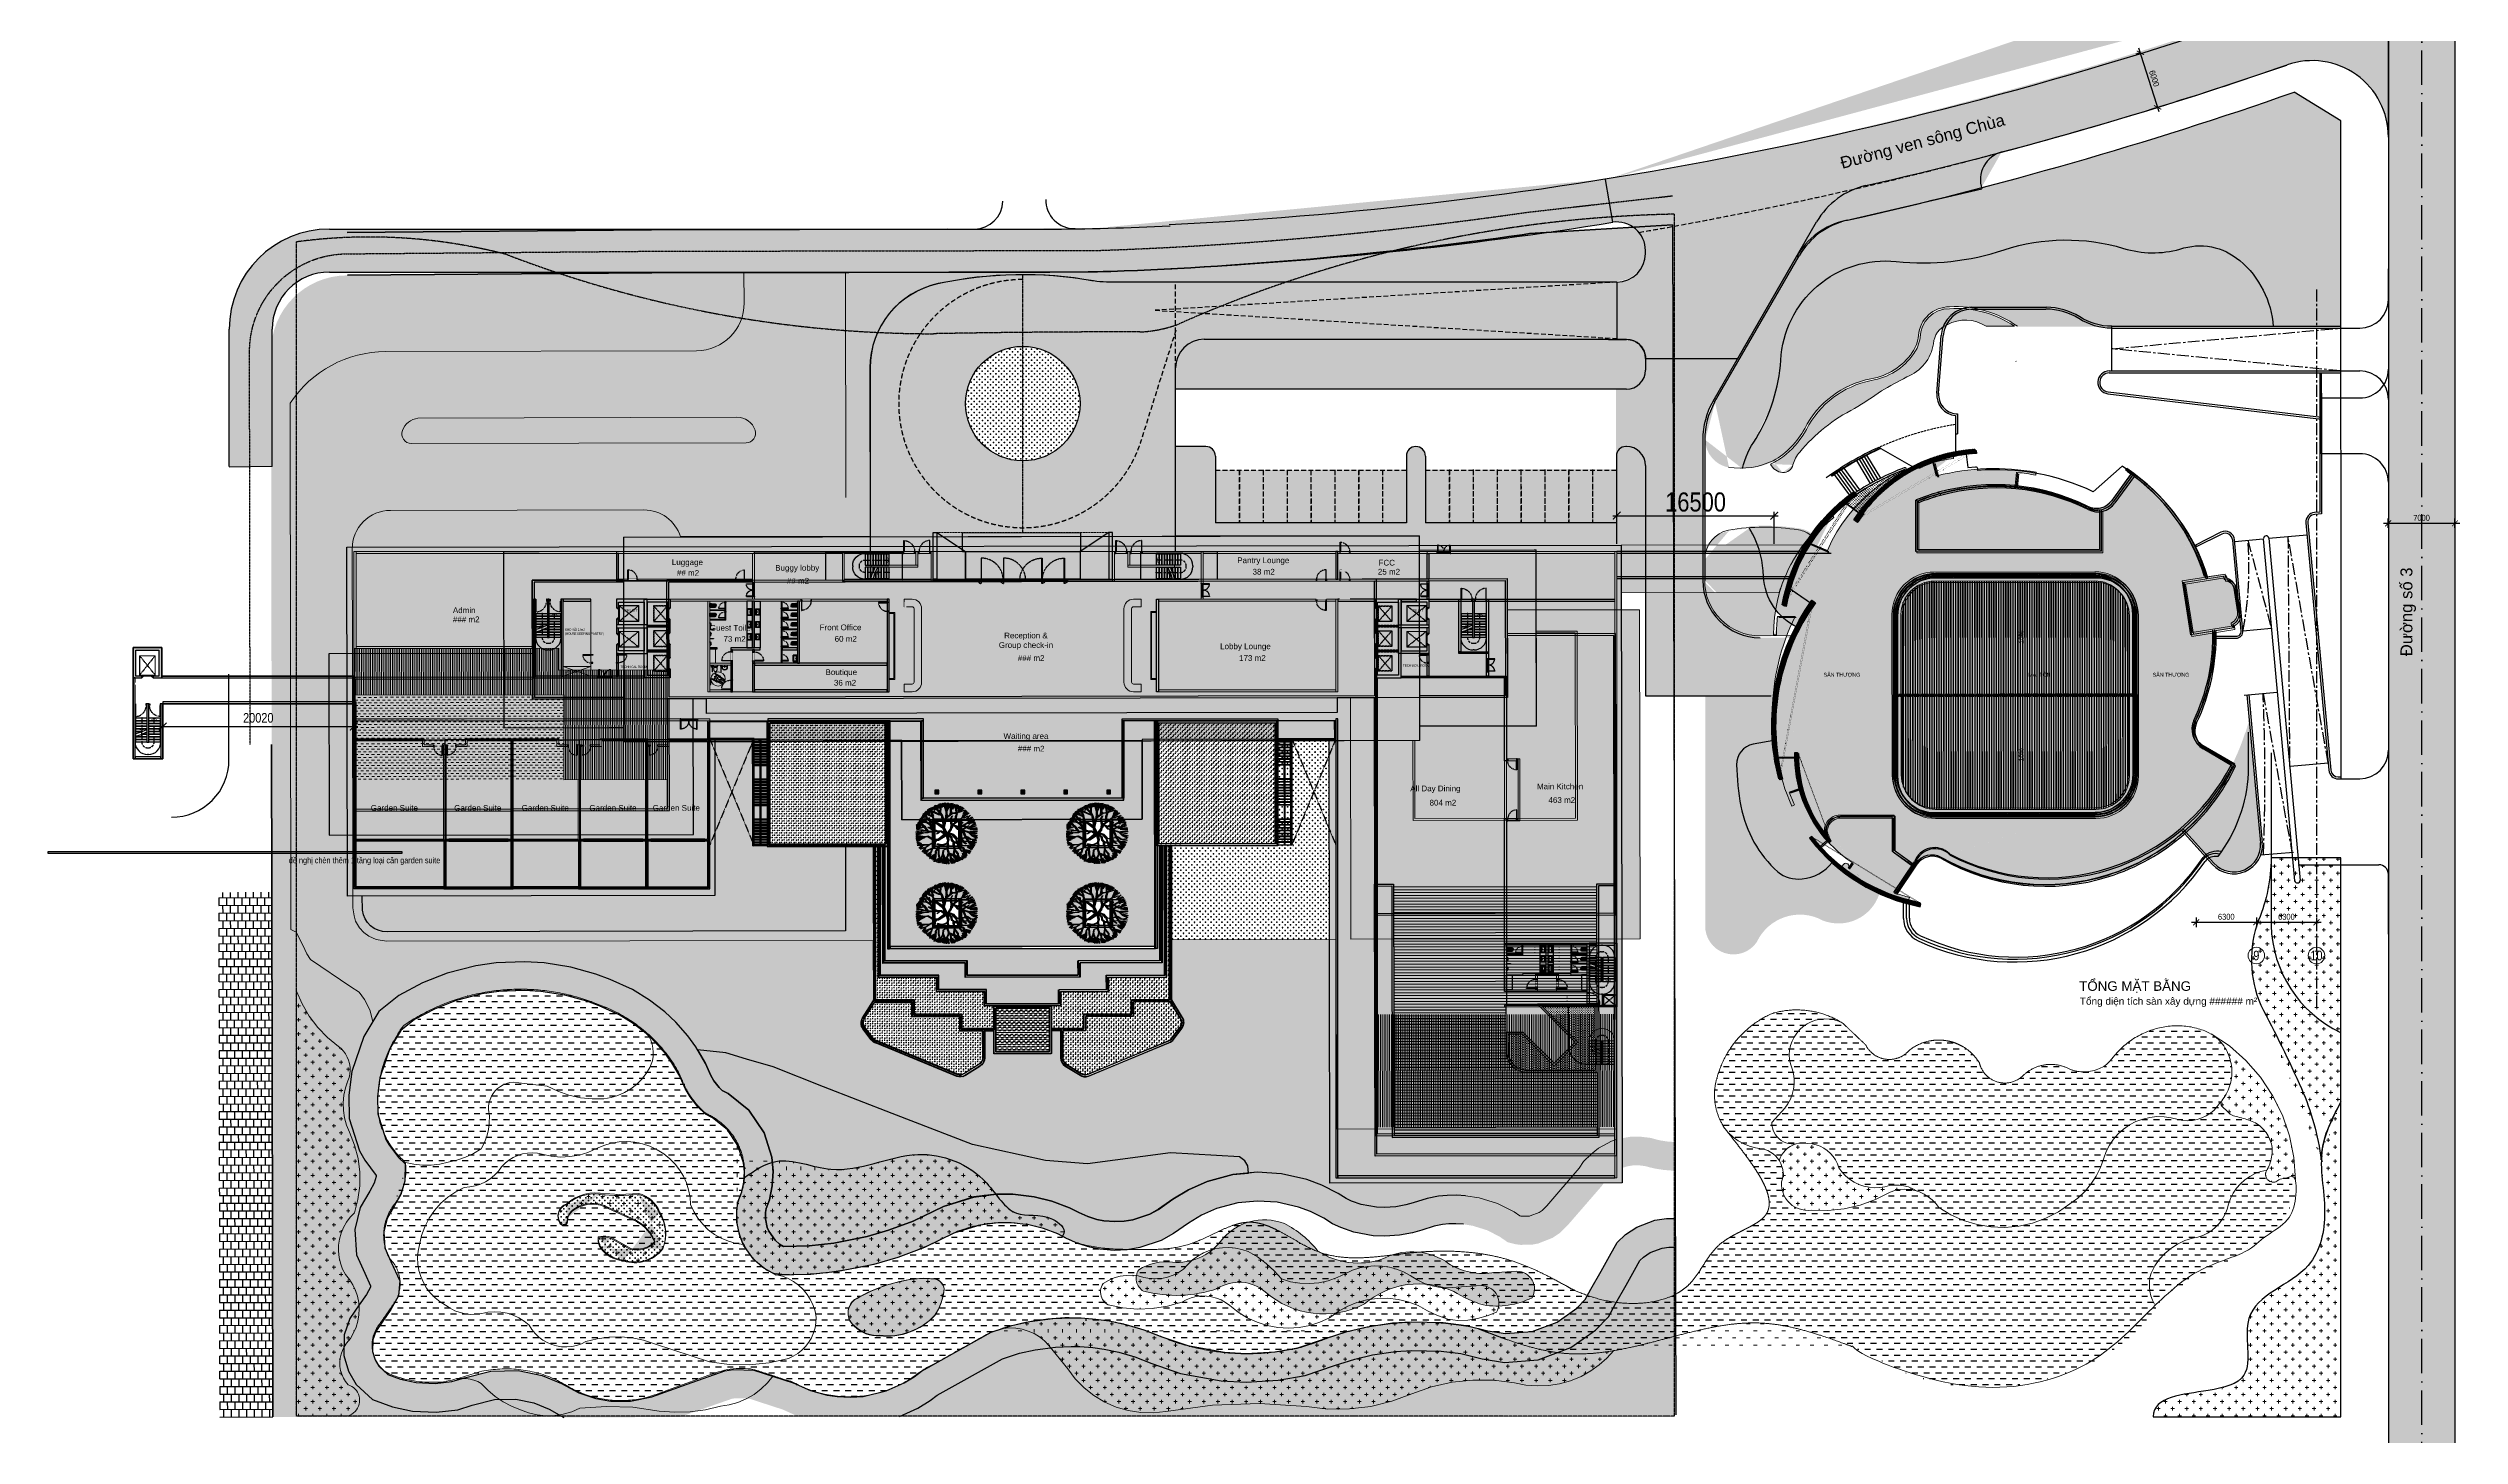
# Model space of a CAD drawing. Header units: millimetres. Extents: x -1030105 to 906887, y -616134 to 1220667.
# Drawn here: x 515680 to 768300, y -175920 to -30520 of the extents above; entities that cross this region are included whole.
import ezdxf
from ezdxf.enums import TextEntityAlignment as Align

# ---------------------------------------------------------------- set-up
doc = ezdxf.new("R2010")
doc.units = ezdxf.units.MM
doc.header["$MEASUREMENT"] = 0
for name, pattern in [('ACAD_ISO10W100', [18.5, 12, -3, 0.5, -3]), ('CENTER', [2, 1.25, -0.25, 0.25, -0.25]), ('CENTERX2', [4, 2.5, -0.5, 0.5, -0.5]), ('CORE LIFT 2$0$$0$HIDDEN', [0.375, 0.25, -0.125]), ('CORE LIFT 2$0$$0$Overhead', [3.96875, 2.38125, -1.5875]), ('CORE LIFT 2$0$HIDDEN', [0.375, 0.25, -0.125]), ('DASH', [0.35, 0.25, -0.1]), ('DASHED', [0.75, 0.5, -0.25]), ('DASHED1', [2.5, 1.25, -1.25]), ('HIDDEN', [9.525, 6.35, -3.175]), ('LBC - MP - LANSCAPE$0$DASH', [0.35, 0.25, -0.1]), ('XR-BC-Grid$0$LBC - BEACH CLUB - GRID$0$CENTER2', [28.575, 19.05, -3.175, 3.175, -3.175]), ('XR-BC-Roof$0$HID', [2.3, 1.5, -0.8]), ('XR-BC-Roof$0$HIDDEN', [9.525, 6.35, -3.175]), ('XR-BC-Roof$0$LBC - BEACH CLUB - 240809 DG Rev$0$DASHED1', [2.5, 1.25, -1.25]), ('Xr-Typical-Standar room$0$GESTRICHELT', [0.75, 0.5, -0.25]), ('Xref-LBC-Plot$0$ACAD_ISO10W100', [18, 12, -3, 0, -3]), ('Xref-LBC-Plot$0$HIDDEN', [9.525, 6.35, -3.175])]:
    doc.linetypes.add(name, pattern=pattern)
doc.layers.get('Defpoints').update_dxf_attribs({"color": 1})
for name, color, linetype, lineweight in [('0-1', 7, 'Continuous', 5), ('A-FURN', 8, 'Continuous', 15), ('A-Wall', 6, 'Continuous', 9), ('A_--------_E-', 8, 'Continuous', 5), ('CORE LIFT 2$1$$0$05PEN', 8, 'Continuous', 5), ('DA-CLNG-HATCH', 8, 'Continuous', 9), ('DA-WIPEOUT', 255, 'Continuous', 0), ('GFA', 6, 'Continuous', 0), ('HATCH', 8, 'Continuous', 5), ('LBC - MP - LANSCAPE$0$dt khu dat villa', 9, 'Continuous', 15), ('M-_SANIFIXR_E', 7, 'Continuous', 5), ('P-FIXT', 8, 'Continuous', 5), ('P-FIXT-1', 252, 'Continuous', 5), ('QH_HTKT_GT_Longduong', 7, 'Continuous', 35), ('XR-BC-Grid$0$LBC - BEACH CLUB - GRID$0$DA-GRID-LINE', 9, 'XR-BC-Grid$0$LBC - BEACH CLUB - GRID$0$CENTER2', 9), ('XR-BC-Roof$0$DA-ANNO-TEXT', 11, 'Continuous', 9), ('XR-BC-Roof$0$DA-WALL-LOW', 1, 'Continuous', 20), ('XR-BC-Stair-ST01&02-Semi$0$DA-WALL-LOW', 1, 'Continuous', 20)]:
    doc.layers.add(name, color=color, linetype=linetype, lineweight=lineweight)
for name, color, linetype in [('211028 Xref-BEACH CLB$0$DA-LANS-TREE', 82, 'Continuous'), ('A-DG-Giao thong', 1, 'Continuous'), ('A-DG_ky hieu', 8, 'DASHED'), ('A-DIM', 7, 'Continuous'), ('A-FIXT', 8, 'Continuous'), ('A-WALL-PATT', 7, 'Continuous'), ('A_WALL', 2, 'Continuous'), ('CENTER', 8, 'CENTER'), ('CORE LIFT 2$0$$0$A_HIDDEN LINE', 8, 'CORE LIFT 2$0$$0$HIDDEN'), ('CORE LIFT 2$0$A_HIDDEN LINE', 8, 'CORE LIFT 2$0$HIDDEN'), ('CORE LIFT$1$A_WALL', 2, 'Continuous'), ('DA-ANNO-DIMS', 9, 'Continuous'), ('DA-ANNO-TEXT', 11, 'Continuous'), ('DA-DOOR-WIND', 21, 'Continuous'), ('DA-FLOR-OTLN', 9, 'Continuous'), ('DA-GRID-LINE', 9, 'CENTER'), ('DA-LANS-TREE', 7, 'Continuous'), ('DA-SITE-ROAD', 4, 'Continuous'), ('DA-STRC-OTLN', 3, 'Continuous'), ('DA-WALL-LOW', 1, 'Continuous'), ('DA-WALL-PATT', 8, 'Continuous'), ('DIEN HOA', 111, 'Continuous'), ('DIM', 8, 'Continuous'), ('MASTER PLAN - ZONE B$0$DA-GRNL-PATT', 8, 'Continuous'), ('NET DIM', 7, 'Continuous'), ('PIA0-DIM', 7, 'Continuous'), ('ranh dat', 7, 'Continuous'), ('T-timduong', 1, 'DASHED'), ('tinh S', 2, 'Continuous'), ('TMB-KHU B-XREF$0$Xref-LBC-Plot$0$DA-SITE-ROAD', 4, 'Continuous'), ('XR-BC-Frame outside$0$DA-DOOR-WIND', 21, 'Continuous'), ('XR-BC-Frame outside$0$DA-WALL-FULL', 2, 'Continuous'), ('XR-BC-Frame outside$0$LBC - BEACH CLUB - 240809 DG Rev$0$DA-DOOR-WIND', 21, 'Continuous'), ('XR-BC-Frame outside$0$LBC - BEACH CLUB - 240809 DG Rev$0$DA-WALL-FULL', 2, 'Continuous'), ('XR-BC-Grid$0$LBC - BEACH CLUB - 240809 DG Rev$0$K-DIM', 7, 'Continuous'), ('XR-BC-Level 01$0$LBC - BEACH CLUB - 240809 DG Rev$0$DA-WALL-FULL', 2, 'Continuous'), ('XR-BC-Partition outdoor$0$DA-STRC-OTLN', 3, 'Continuous'), ('XR-BC-Roof$0$DA-DOOR-WIND', 21, 'Continuous'), ('XR-BC-Roof$0$DA-WALL-PATT', 8, 'Continuous'), ('XR-BC-Roof$0$LBC - BEACH CLUB - 240809 DG Rev$0$DA-ELEV-PEN1', 8, 'Continuous'), ('Xr-Typical-Standar room$0$DA-FIXT', 5, 'Continuous'), ('Xr-Typical-Standar room$0$DA-SANR-FIXT', 5, 'Continuous'), ('Xref-LBC-Hotel$0$DA-WALL-FULL', 2, 'Continuous'), ('Xref-LBC-Plot$0$DA-SITE-CNTR5', 5, 'Continuous')]:
    doc.layers.add(name, color=color, linetype=linetype)
doc.layers.add('DA-VIEWPORT', color=147, linetype='Continuous', lineweight=0, plot=False)
for name, color, linetype, lineweight, transparency in [('GRASS', 95, 'Continuous', 0, 0.6), ('MASTER PLAN - ZONE B$0$GRASS', 95, 'Continuous', 0, 0.6), ('TMB-KHU B-XREF$0$GRASS', 95, 'Continuous', 0, 0.6)]:
    doc.layers.add(name, color=color, linetype=linetype, lineweight=lineweight, transparency=transparency)
doc.layers.add('MASTER PLAN - ZONE B$0$_ QH Giao thông', color=7, linetype='Continuous', true_color=0x6c6565)
doc.layers.add('MASTER PLAN - ZONE B$0$HACHT', color=7, linetype='Continuous', lineweight=9, true_color=0x636363)
doc.styles.add('Arial_2', font='arial.ttf', dxfattribs={"width": 0.8, "height": 625})
doc.styles.add('Dim-Text', font='ARIALN.TTF')
doc.styles.add('HOTEL$0$Standard', font='arial.ttf')
doc.styles.add('NPH STANDARD', font='arial.ttf')
doc.styles.get("Standard").update_dxf_attribs({"font": 'arial.ttf'})
doc.styles.add('XR-BC-Grid$0$Xrefs-BZ-Hotel-Sections$0$GRID', font='ARIALN.TTF')
doc.styles.add('XR-BC-Roof$0$Standard', font='arial.ttf')
doc.styles.add('Xr-GR-Grid 1-400$0$Dim-Text', font='ARIALN.TTF')
doc.dimstyles.new('DIM-100', dxfattribs={"dimscale": 10, "dimtxt": 25, "dimasz": 25, "dimexe": 20, "dimexo": 0, "dimgap": 10, "dimtad": 1, "dimdec": 0, "dimzin": 0, "dimdsep": 46, "dimtxsty": 'Dim-Text', "dimblk": 'ARCHTICK', "dimcen": 10, "dimdle": 20, "dimclrt": 11, "dimadec": 0, "dimazin": 0, "dimtfac": 1, "dimtdec": 0, "dimtix": 1, "dimtofl": 0, "dimtmove": 2, "dimatfit": 1, "dimldrblk": 'User-R-Angle-1', "dimfxl": 75, "dimfxlon": 1, "dimtolj": 1, "dimtzin": 0, "dimarcsym": 0})
doc.dimstyles.new('DIM-250', dxfattribs={"dimscale": 25, "dimtxt": 25, "dimasz": 25, "dimexe": 20, "dimexo": 20, "dimgap": 10, "dimtad": 1, "dimdec": 0, "dimzin": 0, "dimdsep": 46, "dimtxsty": 'Dim-Text', "dimblk": 'ARCHTICK', "dimcen": 10, "dimdle": 20, "dimclrt": 11, "dimadec": 0, "dimazin": 0, "dimtfac": 1, "dimtdec": 0, "dimtofl": 0, "dimtmove": 0, "dimatfit": 3, "dimldrblk": 'User-R-Angle-1', "dimfxl": 1, "dimtolj": 1, "dimtzin": 0, "dimarcsym": 0})
doc.dimstyles.new('DIM-400', dxfattribs={"dimscale": 10, "dimtxt": 100, "dimasz": 80, "dimexe": 40, "dimexo": 80, "dimgap": 40, "dimtad": 1, "dimdec": 0, "dimzin": 0, "dimdsep": 46, "dimtxsty": 'Xr-GR-Grid 1-400$0$Dim-Text', "dimblk": 'Xr-GR-Grid 1-400$0$_ArchTick', "dimcen": -100, "dimdle": 40, "dimclrt": 11, "dimadec": 0, "dimazin": 0, "dimtfac": 1, "dimtdec": 0, "dimtix": 1, "dimtofl": 0, "dimtmove": 0, "dimatfit": 3, "dimldrblk": 'Xr-GR-Grid 1-400$0$_ArchTick', "dimfxl": 1, "dimtolj": 1, "dimtzin": 0, "dimarcsym": 1})
pattern_1 = [(3e-39, (0, 3000), (250, 250), [125, -375]), (90, (62.5, 2937.5), (-250, 250), [125, -375])]
pattern_2 = [(270, (366273.4, -180281.2), (250, -6e-14), [])]
pattern_3 = [(1.4e-05, (631887.44, -1398167.24), (249.99994, 250.00006), [125, -375]), (90.000014, (631949.94, -1398229.74), (-250.00006, 249.99994), [125, -375])]
pattern_4 = [(0.09853093, (-1184993805.8, -434362146.17), (-0.82545039, 479.99929024), []), (90.09853093, (-1184993805.82, -434362146.17), (-240.825095507, 479.586565047), [480, -480])]
pattern_5 = [(0.09853093, (-1184993805.82, -434362146.17), (287.005164496, 287.99398527), [143.75, -431.25]), (90.09853093, (-1184993733.82, -434362217.93), (-287.99398527, 287.005164496), [143.75, -431.25])]
pattern_6 = [(0, (-967.16, -51229.34), (125, 125), [62.5, -187.5]), (90, (-935.91, -51260.59), (-125, 125), [62.5, -187.5])]
pattern_7 = [(270.098545, (-172888.5, -6800.66), (249.99963, 0.42998), [])]
pattern_8 = [(90, (653921.45, -174009.24), (-141.42136, 141.42136), [37.5, -245.3427]), (45, (653921.45, -174009.24), (-141.42136, 141.42136), [37.5, -162.5]), (135, (653921.45, -174009.24), (-141.42136, -141.42136), [37.5, -162.5])]
pattern_9 = [(1.4e-05, (-304572, 1.6), (499.99988, 500.00012), [250, -750]), (90.000014, (-304447, -123.4), (-500.00012, 499.99988), [250, -750])]
pattern_10 = [(1.4e-05, (653868, -173963.79), (74.999982, 75.000018), [37.5, -112.5]), (90.000014, (653886.75, -173982.54), (-75.000018, 74.999982), [37.5, -112.5])]

# ---------------------------------------------------------------- blocks, each defined once
blk = doc.blocks.new('gt bc')
at = {"layer": 'A-DG-Giao thong'}
for p, q in [((69830, 135730), (64932, 138731)), ((69856, 66776), (69830, 135730)), ((4072, 106343), (14925, 125141)), ((4240, 106233), (13109, 121596)), ((74820, 117008, 0), (74820, 120217, 0)), ((31170, 116193), (39000, 116196)), ((31170, 115993), (38922, 115996)), ((45836, 114198), (69838, 114208)), ((45836, 114198), (69838, 114208)), ((45838, 109523), (45836, 114198)), ((45836, 113998), (69838, 114008)), ((69838, 109533), (69836, 114008)), ((69838, 114008), (71820, 114008)), ((-6885, 112830), (-5000, 112830)), ((27505, 107197), (27981, 113244)), ((27705, 107182), (28181, 113228)), ((-3000, 110830), (-3000, 109605)), ((45579, 109523), (69840, 109533)), ((45579, 109323), (69840, 109333)), ((67630, 109332), (67630, 107732)), ((67830, 104388), (67828, 109332)), ((69840, 109533), (71820, 109533)), ((-5000, 107605), (-52230, 107605)), ((45438, 107132), (67830, 104473)), ((45462, 107330), (67830, 104674)), ((67630, 107732), (67630, 94738)), ((67825, 107732), (67829, 107732)), ((67825, 107532), (67829, 107532)), ((67830, 107185), (67830, 94555)), ((69777, 107733), (69841, 107733)), ((69777, 107533), (69841, 107533)), ((74820, 106533, 0), (74820, 101530, 0)), ((29485, 104835), (29485, 100913)), ((29542, 105031), (29685, 105020)), ((29685, 105020), (29685, 102920)), ((-49055, 101605), (-52230, 101605)), ((-5000, 101605), (-5055, 101605)), ((3000, 102343), (3000, 87570)), ((3200, 102353), (3200, 87570)), ((29485, 102920), (29685, 102920)), ((30548, 101086), (30766, 99400)), ((-48055, 100605), (-48055, 93605)), ((-28055, 100605), (-28055, 93605)), ((-26055, 100605), (-26055, 93605)), ((-6055, 100605), (-6055, 93605)), ((-3000, 99605), (-3000, 75470)), ((29685, 100685), (29685, 100670)), ((43903, 96864), (46943, 99529)), ((-28055, 93605), (-48055, 93605)), ((-6055, 93605), (-26055, 93605)), ((66176, 93598), (68578, 67684)), ((66375, 93617), (68777, 67703)), ((67630, 94738), (67079, 94687)), ((67830, 94555), (67098, 94487)), ((57266, 92610), (54536, 91239)), ((57356, 92431), (54626, 91060)), ((59383, 82266), (58512, 91789)), ((59582, 82284), (58711, 91807)), ((58723, 91665), (61711, 91934)), ((61710, 91943), (64993, 56083)), ((62308, 91998), (66291, 92363)), ((62308, 91998), (65590, 56143)), ((56766, 81720), (58885, 81720)), ((56766, 81520), (58885, 81520)), ((59582, 82284), (62559, 82556)), ((59711, 75558), (63181, 75876)), ((-3000, 75470), (10175, 75470)), ((59994, 75584), (61414, 60081)), ((60194, 75602), (61613, 60099)), ((64523, 68105), (68506, 68470)), ((69574, 66976, 0), (69856, 66976, 0)), ((69574, 66776, 0), (71820, 66776, 0)), ((56398, 57815), (53149, 61414)), ((56547, 57949), (53298, 61548)), ((61447, 58807), (64893, 59085)), ((65365, 57776, 0), (73820, 57776, 0)), ((74820, 50486, 0), (74820, 56776, 0))]:
    blk.add_line(p, q, dxfattribs=at)
at = {"layer": 'A-DG-Giao thong', "color": 251, "linetype": 'DASH', "ltscale": 1000, "true_color": 0x636466}
blk.add_line((35787, 110538), (35812, 110522), dxfattribs=at)
at = {"layer": 'A-DG-Giao thong'}
for points in [[(45835, 113998, -0.1420288), (42377, 115019, 0.1418403), (38922, 115996, 0.1418403)], [(45836, 114198, -0.1420769), (42484, 115188, 0.1388303), (39000, 116196, 0.1388303)], [(30766, 99400), (31572, 99481, -0.3967466), (31772, 99293), (31783, 99094)]]:
    blk.add_lwpolyline(points, format="xyb", dxfattribs=at)
for centre, radius, start, end in [((-72555, 535415), 416895, 282.83784, 289.14513), ((-74096, 534942), 419895, 282.69084, 289.33578), ((21853, 121141), 8000, 102.83784, 150), ((19864, 117696), 7800, 102.69084, 150), ((71820, 117008, 0), 3000, 270, 0), ((31171, 112993), 3200, 90.02168, 175.5), ((31171, 112993), 3000, 90.02168, 175.5), ((-5000, 110830), 2000, 0, 90), ((-5000, 109605), 2000, 270, 0), ((45580, 108323), 1200, 90.02168, 263.22832), ((45580, 108323), 1000, 90.02168, 263.22832), ((71820, 106533, 0), 3000, 0, 90), ((11000, 102343), 8000, 150, 180), ((11000, 102343), 7800, 150.0783, 179.9217), ((29699, 107025), 2200, 175.5, 264.42781), ((29699, 107025), 2000, 175.5, 265.5), ((-49055, 100605), 1000, 0, 90), ((-27055, 100605), 1000, 0, 180), ((-5055, 100605), 1000, 90, 180), ((-5000, 99605), 2000, 0, 90), ((32635, 84920), 16300, 97.35428, 101.14249), ((33684, 75380), 23790, 64.56026, 94.58233), ((36121, 81994), 20606, 18.18643, 58.31994), ((67172, 93691), 1000, 95.29603, 185.29603), ((67172, 93691), 800, 95.29603, 185.29603), ((57715, 91716), 1000, 5.22668, 116.65856), ((57715, 91716), 800, 5.22668, 116.65856), ((62028, 91972), 281, 5.22993, 185.22993), ((9000, 87570), 6000, 180, 270), ((58885, 82220), 700, 270, 5.22993), ((58885, 82220), 500, 270, 5.22993), ((71820, 69776, 0), 3000, 270, 0), ((69574, 67776, 0), 1000, 185.29603, 270), ((69574, 67776, 0), 800, 185.29603, 270), ((58625, 59825), 3000, 222.07618, 5.22993), ((58625, 59825), 2800, 222.07618, 5.22993), ((65286, 56168), 305, 196.08539, 355.32939), ((73820, 56776, 0), 1000, 0, 90)]:
    blk.add_arc(centre, radius, start, end, dxfattribs=at)
at = {"layer": 'A-DG_ky hieu', "color": 8, "linetype": 'DASHED', "ltscale": 1000}
for p, q in [((-28055, 99105), (-48055, 99105)), ((-45555, 99105), (-45555, 93605)), ((-43055, 99105), (-43055, 93605)), ((-40555, 99105), (-40555, 93605)), ((-38055, 99105), (-38055, 93605)), ((-35555, 99105), (-35555, 93605)), ((-33055, 99105), (-33055, 93605)), ((-30555, 99105), (-30555, 93605)), ((-6055, 99105), (-26055, 99105)), ((-23555, 99105), (-23555, 93605)), ((-21055, 99105), (-21055, 93605)), ((-18555, 99105), (-18555, 93605)), ((-16055, 99105), (-16055, 93605)), ((-13555, 99105), (-13555, 93605)), ((-11055, 99105), (-11055, 93605)), ((-8555, 99105), (-8555, 93605))]:
    blk.add_line(p, q, dxfattribs=at)
at = {"layer": 'CENTER', "ltscale": 1000}
blk.add_line((54679, 91221), (54591, 91184), dxfattribs=at)
for points in [[(69838, 109533), (45837, 111841), (69836, 114008)], [(68507, 68465), (64300, 92180), (64465, 68087)]]:
    blk.add_lwpolyline(points, dxfattribs=at)
for points in [[(59582, 82284, 0.0681383), (60101, 91789), (62559, 82556)], [(61729, 58830, 0.0212718), (61687, 75739), (64719, 59071)]]:
    blk.add_lwpolyline(points, format="xyb", dxfattribs=at)
blk = doc.blocks.new('FFGHH')
at = {"layer": 'Xref-LBC-Hotel$0$DA-WALL-FULL', "linetype": 'ByBlock', "true_color": 0x939598}
blk.add_hatch(color=252, dxfattribs=at).paths.add_polyline_path([(0, -140), (400, -140), (400, 260), (0, 260)])
at = {"layer": 'Xref-LBC-Hotel$0$DA-WALL-FULL', "linetype": 'ByBlock'}
for p, q in [((400, -140), (0, 260)), ((400, 260), (0, -140))]:
    blk.add_line(p, q, dxfattribs=at)
blk.add_lwpolyline([(0, -140), (400, -140), (400, 260), (0, 260)], close=True, dxfattribs=at)
blk = doc.blocks.new('A$Ce16101ac')
at = {"ltscale": 50}
h = blk.add_hatch(color=256, dxfattribs=at)
h.paths.add_polyline_path([(2000, 80, 0.4142136), (1960, 40), (2000, 41)])
h.paths.add_polyline_path([(2000, 80), (2000, 41), (2040, 40, 0.4142136)])
h.paths.add_polyline_path([(2040, 40), (1960, 40, 1)])
h = blk.add_hatch(color=256, dxfattribs=at)
h.paths.add_polyline_path([(2000, 80, 0.4142136), (1960, 40), (2000, 41)])
h.paths.add_polyline_path([(2000, 80), (2000, 41), (2040, 40, 0.4142136)])
h.paths.add_polyline_path([(2040, 40), (1960, 40, 1)])
for p, q in [((1300, 3770), (1400, 3770)), ((1300, 2470), (0, 2470)), ((0, 2470), (0, 40)), ((1300, 2470), (0, 2470)), ((1300, 40), (0, 40)), ((1300, 40), (0, 40)), ((50, 2470), (50, 40)), ((1250, 2200), (50, 2200)), ((1250, 2200), (50, 2200)), ((1250, 1930), (50, 1930)), ((1250, 1930), (50, 1930)), ((1250, 1660), (50, 1660)), ((1250, 1660), (50, 1660)), ((1250, 1390), (50, 1390)), ((1250, 1390), (50, 1390)), ((1250, 1120), (50, 1120)), ((1250, 1120), (50, 1120)), ((1250, 850), (50, 850)), ((1250, 850), (50, 850)), ((1250, 580), (50, 580)), ((1250, 580), (50, 580)), ((1250, 310), (50, 310)), ((1250, 310), (50, 310)), ((1250, 2470), (1250, 40)), ((1400, 2470), (1300, 2470)), ((1300, 2470), (1300, 40)), ((1400, 2470), (1300, 2470)), ((1300, 2470), (1300, 40)), ((1300, 40), (1400, 40)), ((1300, 40), (1400, 40)), ((1400, 2470), (2700, 2470)), ((1400, 1390), (1400, 2470)), ((1400, 2470), (2700, 2470)), ((1400, 40), (1400, 1390)), ((1400, 40), (1400, 1120)), ((1400, 40), (2700, 40)), ((1400, 40), (2700, 40)), ((1450, 1412), (1450, 2470)), ((1450, 2200), (2650, 2200)), ((1450, 2200), (2650, 2200)), ((1450, 1930), (2650, 1930)), ((1450, 1930), (2650, 1930)), ((1450, 1660), (2000, 1660)), ((1450, 1660), (2000, 1660)), ((1450, 40), (1450, 1412)), ((1450, 1120), (2650, 1120)), ((1450, 1120), (2650, 1120)), ((1450, 850), (2650, 850)), ((1450, 850), (2650, 850)), ((1450, 580), (2650, 580)), ((1450, 580), (2650, 580)), ((1450, 310), (2650, 310)), ((1450, 310), (2650, 310)), ((2000, 1390), (2650, 1390)), ((2000, 1390), (2650, 1390)), ((2650, 40), (2650, 2470)), ((2700, 40), (2700, 2470))]:
    blk.add_line(p, q)
at = {"const_width": 50}
for points in [[(999, 215), (700, 82), (397, 217)], [(2300, 1120), (2000, 1244), (1702, 1106)]]:
    blk.add_lwpolyline(points, dxfattribs=at)
for points in [[(2700, 1622), (2053, 1412), (2013, 1502), (1987, 1277), (1948, 1365), (1350, 1099)], [(2700, 1622), (2053, 1412), (2013, 1502), (1987, 1277), (1948, 1365), (1350, 1099)], [(2700, 1891), (2054, 1681), (2013, 1772), (1988, 1546), (1949, 1634), (1351, 1368)], [(2700, 1891), (2054, 1681), (2013, 1772), (1988, 1546), (1949, 1634), (1351, 1368)]]:
    blk.add_lwpolyline(points)
at = {"ltscale": 50}
blk.add_circle((2000, 40), 40, dxfattribs=at)
blk.add_circle((2000, 40), 40, dxfattribs=at)
for centre, start, end in [((1300, 2470), 90, 180), ((1400, 2470), 0, 90)]:
    blk.add_arc(centre, 1300, start, end)
at = {"layer": 'CORE LIFT 2$0$$0$A_HIDDEN LINE', "ltscale": 1000}
for points in [[(2000, 1930), (2000, 2470, 0.4142136), (1400, 3070), (1300, 3070, 0.4142136), (700, 2470), (700, 40)], [(1999, 0, 0.0170105), (2000, 41), (2000, 1120)]]:
    blk.add_lwpolyline(points, format="xyb", dxfattribs=at)
blk = doc.blocks.new('*U1028')
blk.add_wipeout([(0, 25), (0, -175), (1060, -175), (1060, 25)]).dxf.layer = 'DA-WALL-PATT'
at = {"color": 2}
for p, q in [((0, 25), (0, -175)), ((1060, 25), (1060, -175))]:
    blk.add_line(p, q, dxfattribs=at)
for points in [[(30, -40), (30, 0), (0, 0), (0, -100), (50, -100), (50, -40), (30, -40), (30, -40)], [(30, 0), (30, 1000), (70, 1000), (70, 0)], [(1030, -40), (1030, 0), (1060, 0), (1060, -100), (1010, -100), (1010, -40), (1030, -40), (1030, -40)]]:
    blk.add_lwpolyline(points, close=True)
at = {"color": 8, "linetype": 'DASHED1', "ltscale": 0.5}
blk.add_arc((30, 0), 1000, 360, 90, dxfattribs=at)
blk = doc.blocks.new('Stair')
at = {"ltscale": 50}
h = blk.add_hatch(color=256, dxfattribs=at)
h.paths.add_polyline_path([(-9357920, -92370, -0.4142136), (-9357880, -92330), (-9357880, -92370)])
h.paths.add_polyline_path([(-9357920, -92370), (-9357880, -92370), (-9357880, -92410, -0.4142136)])
h.paths.add_polyline_path([(-9357880, -92410), (-9357880, -92330, -1)])
h = blk.add_hatch(color=256, dxfattribs=at)
h.paths.add_polyline_path([(-9357920, -92370, -0.4142136), (-9357880, -92330), (-9357880, -92370)])
h.paths.add_polyline_path([(-9357920, -92370), (-9357880, -92370), (-9357880, -92410, -0.4142136)])
h.paths.add_polyline_path([(-9357880, -92410), (-9357880, -92330, -1)])
for p, q in [((-9360400, -91670), (-9360400, -90370)), ((-9360400, -90370), (-9357880, -90370)), ((-9360400, -90420), (-9357880, -90420)), ((-9357880, -91670), (-9357880, -90370)), ((-9361700, -91670), (-9361700, -91770)), ((-9360400, -91620), (-9357880, -91620)), ((-9360400, -91770), (-9360400, -91670)), ((-9360400, -91670), (-9357880, -91670)), ((-9360400, -91770), (-9360400, -91670)), ((-9360400, -91670), (-9357880, -91670)), ((-9360400, -91770), (-9360400, -93070)), ((-9359320, -91770), (-9360400, -91770)), ((-9359340, -91820), (-9360400, -91820)), ((-9357880, -93020), (-9360400, -93020)), ((-9357880, -93070), (-9360400, -93070)), ((-9357880, -91820), (-9359340, -91820)), ((-9357880, -91770), (-9359320, -91770)), ((-9357880, -91770), (-9359050, -91770)), ((-9357880, -91670), (-9357880, -91770)), ((-9357880, -91670), (-9357880, -91770)), ((-9357880, -91770), (-9357880, -93070)), ((-9356580, -91670), (-9356580, -91770))]:
    blk.add_line(p, q)
for points in [[(-9360120, -90420), (-9360400, -90420), (-9360400, -91620), (-9360120, -91620)], [(-9359840, -90420), (-9360120, -90420), (-9360120, -91620), (-9359840, -91620)], [(-9359560, -90420), (-9359840, -90420), (-9359840, -91620), (-9359560, -91620)], [(-9359280, -90420), (-9359560, -90420), (-9359560, -91620), (-9359280, -91620)], [(-9359000, -90420), (-9359280, -90420), (-9359280, -91620), (-9359000, -91620)], [(-9358720, -90420), (-9359000, -90420), (-9359000, -91620), (-9358720, -91620)], [(-9358440, -90420), (-9358720, -90420), (-9358720, -91620), (-9358440, -91620)], [(-9358160, -90420), (-9358440, -90420), (-9358440, -91620), (-9358160, -91620)], [(-9357880, -90420), (-9358160, -90420), (-9358160, -91620), (-9357880, -91620)], [(-9360120, -91820), (-9360400, -91820), (-9360400, -93020), (-9360120, -93020)], [(-9359840, -91820), (-9360120, -91820), (-9360120, -93020), (-9359840, -93020)], [(-9358720, -91820), (-9359000, -91820), (-9359000, -93020), (-9358720, -93020)], [(-9358440, -91820), (-9358720, -91820), (-9358720, -93020), (-9358440, -93020)], [(-9358160, -91820), (-9358440, -91820), (-9358440, -93020), (-9358160, -93020)], [(-9357880, -91820), (-9358160, -91820), (-9358160, -93020), (-9357880, -93020)]]:
    blk.add_lwpolyline(points, close=True)
at = {"const_width": 50}
for points in [[(-9358055, -91370), (-9357922, -91072), (-9358056, -90772)], [(-9359051, -92673), (-9359176, -92370), (-9359037, -92071)]]:
    blk.add_lwpolyline(points, dxfattribs=at)
for points in [[(-9359560, -92366), (-9359560, -91820), (-9359840, -91820), (-9359840, -93020), (-9359806, -93020)], [(-9359823, -93071), (-9359612, -92423), (-9359704, -92382), (-9359479, -92357), (-9359566, -92318), (-9359300, -91719)], [(-9359823, -93071), (-9359612, -92423), (-9359704, -92382), (-9359479, -92357), (-9359566, -92318), (-9359300, -91719)], [(-9359340, -91820), (-9359560, -91820), (-9359560, -92366)], [(-9359554, -93069), (-9359344, -92422), (-9359434, -92382), (-9359209, -92356), (-9359293, -92319), (-9359027, -91721)], [(-9359554, -93069), (-9359344, -92422), (-9359434, -92382), (-9359209, -92356), (-9359293, -92319), (-9359027, -91721)], [(-9359538, -93020), (-9359280, -93020), (-9359280, -92280)], [(-9359280, -92280), (-9359280, -93020), (-9359000, -93020), (-9359000, -91820), (-9359070, -91820)]]:
    blk.add_lwpolyline(points)
at = {"ltscale": 50}
blk.add_circle((-9357880, -92370), 40, dxfattribs=at)
blk.add_circle((-9357880, -92370), 40, dxfattribs=at)
for centre, start, end in [((-9360400, -91670), 90, 180), ((-9357880, -91670), 0, 90), ((-9360400, -91770), 180, 270), ((-9357880, -91770), 270, 0)]:
    blk.add_arc(centre, 1300, start, end)
at = {"layer": 'CORE LIFT 2$0$$0$A_HIDDEN LINE', "ltscale": 1000}
blk.add_lwpolyline([(-9359560, -92370), (-9360400, -92370, -0.4142136), (-9361000, -91770), (-9361000, -91670, -0.4142136), (-9360400, -91070), (-9357880, -91070, -0.4142136), (-9357280, -91670), (-9357280, -91770, -0.4142136), (-9357880, -92370), (-9359176, -92370)], format="xyb", dxfattribs=at)
blk = doc.blocks.new('seheh')
at = {"layer": 'CORE LIFT$1$A_WALL'}
for points in [[(-8744060, -165100), (-8743860, -165100), (-8743860, -171570), (-8744060, -171570)], [(-8741160, -165100), (-8743860, -165100), (-8743860, -165300), (-8741160, -165300)], [(-8741160, -165100), (-8740960, -165100), (-8740960, -171570), (-8741160, -171570)], [(-8740960, -171770), (-8744060, -171770), (-8744060, -171570), (-8740960, -171570)], [(-8741160, -170570), (-8742460, -170570), (-8742460, -170470), (-8741160, -170470)], [(-8742460, -170570), (-8742360, -170570), (-8742360, -171570), (-8742460, -171570)]]:
    blk.add_lwpolyline(points, close=True, dxfattribs=at)
at = {"layer": 'DA-WALL-PATT', "linetype": 'HIDDEN'}
for points in [[(-8742360, -170570), (-8741160, -171570)], [(-8742360, -171570), (-8741160, -170570)]]:
    blk.add_lwpolyline(points, dxfattribs=at)
at = {"layer": 'DA-WALL-LOW', "rotation": 270}
blk.add_blockref('Stair', (-8650790, -9527000), dxfattribs=at)
blk = doc.blocks.new('*U1101')
at = {"color": 2}
for p, q in [((0, 0), (0, 200)), ((1200, 0), (1200, 200))]:
    blk.add_line(p, q, dxfattribs=at)
for points in [[(30, 40), (30, 0), (0, 0), (0, 200), (50, 200), (50, 40), (30, 40), (30, 40)], [(1170, 40), (1170, 0), (1200, 0), (1200, 200), (1150, 200), (1150, 40), (1170, 40), (1170, 40)], [(30, 0), (30, -1140), (70, -1140), (70, 0)]]:
    blk.add_lwpolyline(points, close=True)
at = {"color": 8, "linetype": 'DASHED1', "ltscale": 0.5}
blk.add_arc((30, 0), 1140, 270, 360, dxfattribs=at)
blk.add_wipeout([(0, 2400), (0, 2200), (1200, 2200), (1200, 2400)]).dxf.layer = 'DA-WALL-PATT'
blk = doc.blocks.new('_ArchTick')
at = {"layer": 'DA-ANNO-DIMS', "color": 0, "const_width": 0.15}
blk.add_lwpolyline([(-0.5, -0.5), (0.5, 0.5)], dxfattribs=at)
blk = doc.blocks.new('User-R-Angle-1')
at = {"color": 9}
blk.add_line((-1, 0), (0, 0), dxfattribs=at)
at = {"color": 3}
for q in [(-0.5, 0.5), (-0.5, -0.5)]:
    blk.add_line((0, 0), q, dxfattribs=at)
blk = doc.blocks.new('*U1102')
blk.add_wipeout([(0, 0), (0, -200), (960, -200), (960, 0)]).dxf.layer = 'DA-WALL-PATT'
at = {"color": 2}
for p, q in [((0, 0), (0, -200)), ((960, 0), (960, -200))]:
    blk.add_line(p, q, dxfattribs=at)
for points in [[(30, -40), (30, 0), (0, 0), (0, -200), (50, -200), (50, -40), (30, -40), (30, -40)], [(30, 0), (30, 900), (70, 900), (70, 0)], [(930, -40), (930, 0), (960, 0), (960, -200), (910, -200), (910, -40), (930, -40), (930, -40)]]:
    blk.add_lwpolyline(points, close=True)
at = {"color": 8, "linetype": 'DASHED1', "ltscale": 0.5}
blk.add_arc((30, 0), 900, 0, 90, dxfattribs=at)
blk = doc.blocks.new('Garden Suite 1')
at = {"layer": 'A-Wall'}
for points in [[(-8609875, -143695), (-8609875, -144295), (-8608910, -144295), (-8608910, -144495), (-8610075, -144495), (-8610075, -143895), (-8617000, -143895), (-8617000, -144195), (-8617000, -153895), (-8617000, -154195), (-8616700, -154195), (-8616700, -154395), (-8617000, -154395), (-8617250, -154395), (-8617250, -153895), (-8617250, -144195), (-8617250, -143695), (-8617000, -143695)], [(-8607850, -144495), (-8607950, -144495), (-8607950, -144295), (-8607850, -144295), (-8607600, -144295), (-8607600, -144295), (-8607600, -153895), (-8607600, -154395), (-8607850, -154395), (-8608150, -154395), (-8608150, -154195), (-8607850, -154195), (-8607850, -153895), (-8607850, -144295)]]:
    blk.add_lwpolyline(points, close=True, dxfattribs=at)
at = {"layer": 'DA-WALL-LOW', "color": 1}
for points in [[(-8607625, -154395), (-8607625, -159395), (-8617225, -159395), (-8617225, -154395)], [(-8607825, -154395), (-8607825, -159195), (-8617025, -159195), (-8617025, -154395)]]:
    blk.add_lwpolyline(points, dxfattribs=at)
blk.add_lwpolyline([(-8616700, -154195), (-8608150, -154195), (-8608150, -154395), (-8616700, -154395)], close=True, dxfattribs=at)
at = {"layer": 'Defpoints', "color": 251, "linetype": 'Xr-Typical-Standar room$0$GESTRICHELT', "true_color": 0x636466}
blk.add_lwpolyline([(-8617125, -154295), (-8617125, -143795), (-8607725, -143795), (-8607725, -154295)], close=True, dxfattribs=at)
blk.add_lwpolyline([(-8607725, -154295), (-8607725, -159295), (-8617125, -159295), (-8617125, -154295)], dxfattribs=at)
at = {"layer": 'DA-DOOR-WIND', "rotation": 180}
blk.add_blockref('*U1102', (-8607950, -144495), dxfattribs=at)
blk = doc.blocks.new('Garden Suite 2')
at = {"layer": 'A-Wall'}
for points in [[(-8605575, -143695), (-8605575, -144295), (-8606540, -144295), (-8606540, -144495), (-8605375, -144495), (-8605375, -143895), (-8600800, -143895), (-8600800, -144195), (-8600800, -153895), (-8600800, -154195), (-8601100, -154195), (-8601100, -154395), (-8600800, -154395), (-8600550, -154395), (-8600550, -153895), (-8600550, -144195), (-8600550, -143695), (-8600800, -143695)], [(-8607600, -144495), (-8607500, -144495), (-8607500, -144295), (-8607600, -144295), (-8607850, -144295), (-8607850, -144295), (-8607850, -153895), (-8607850, -154395), (-8607600, -154395), (-8607300, -154395), (-8607300, -154195), (-8607600, -154195), (-8607600, -153895), (-8607600, -144295)]]:
    blk.add_lwpolyline(points, close=True, dxfattribs=at)
at = {"layer": 'DA-WALL-LOW', "color": 1}
for points in [[(-8607825, -154395), (-8607825, -159395), (-8600575, -159395), (-8600575, -154395)], [(-8607625, -154395), (-8607625, -159195), (-8600775, -159195), (-8600775, -154395)]]:
    blk.add_lwpolyline(points, dxfattribs=at)
blk.add_lwpolyline([(-8601100, -154195), (-8607300, -154195), (-8607300, -154395), (-8601100, -154395)], close=True, dxfattribs=at)
at = {"layer": 'Defpoints', "color": 251, "linetype": 'Xr-Typical-Standar room$0$GESTRICHELT', "true_color": 0x636466}
blk.add_lwpolyline([(-8600675, -154295), (-8600675, -143795), (-8607725, -143795), (-8607725, -154295)], close=True, dxfattribs=at)
blk.add_lwpolyline([(-8607725, -154295), (-8607725, -159295), (-8600675, -159295), (-8600675, -154295)], dxfattribs=at)
at = {"layer": 'DA-DOOR-WIND', "xscale": -1, "rotation": 180}
blk.add_blockref('*U1102', (-8607500, -144495), dxfattribs=at)
blk = doc.blocks.new('Garden Suite 3')
at = {"layer": 'A-Wall'}
for points in [[(-8584425, -143695), (-8584425, -144295), (-8585390, -144295), (-8585390, -144495), (-8584225, -144495), (-8584225, -143895), (-8580200, -143895), (-8580200, -144195), (-8580200, -153895), (-8580200, -154195), (-8580500, -154195), (-8580500, -154395), (-8580200, -154395), (-8579950, -154395), (-8579950, -153895), (-8579950, -144195), (-8579950, -143695), (-8580200, -143695)], [(-8586450, -144495), (-8586350, -144495), (-8586350, -144295), (-8586450, -144295), (-8586700, -144295), (-8586700, -144295), (-8586700, -153895), (-8586700, -154395), (-8586450, -154395), (-8586150, -154395), (-8586150, -154195), (-8586450, -154195), (-8586450, -153895), (-8586450, -144295)]]:
    blk.add_lwpolyline(points, close=True, dxfattribs=at)
at = {"layer": 'DA-WALL-LOW', "color": 1}
for points in [[(-8586675, -154395), (-8586675, -159395), (-8579975, -159395), (-8579975, -154395)], [(-8586475, -154395), (-8586475, -159195), (-8580175, -159195), (-8580175, -154395)]]:
    blk.add_lwpolyline(points, dxfattribs=at)
blk.add_lwpolyline([(-8580500, -154195), (-8586150, -154195), (-8586150, -154395), (-8580500, -154395)], close=True, dxfattribs=at)
at = {"layer": 'Defpoints', "color": 251, "linetype": 'Xr-Typical-Standar room$0$GESTRICHELT', "true_color": 0x636466}
blk.add_lwpolyline([(-8580075, -154295), (-8580075, -143795), (-8586575, -143795), (-8586575, -154295)], close=True, dxfattribs=at)
blk.add_lwpolyline([(-8586575, -154295), (-8586575, -159295), (-8580075, -159295), (-8580075, -154295)], dxfattribs=at)
at = {"layer": 'DA-DOOR-WIND', "xscale": -1, "rotation": 180}
blk.add_blockref('*U1102', (-8586350, -144495), dxfattribs=at)
blk = doc.blocks.new('*U1001')
at = {"layer": 'DA-WIPEOUT'}
h = blk.add_hatch(color=256, dxfattribs=at)
h.dxf.hatch_style = 1
h.paths.add_polyline_path([(0, 201), (1800, 201), (1800, 0), (0, 0)])
at = {"layer": 'DA-DOOR-WIND', "color": 0, "linetype": 'ByBlock', "lineweight": -2}
for points in [[(50, 161), (50, 0), (0, 0), (0, 201), (40, 201), (40, 161)], [(80, 201), (80, 1061), (40, 1061), (40, 201)], [(1720, 201), (1720, 1061), (1760, 1061), (1760, 201)], [(1750, 161), (1750, 0), (1800, 0), (1800, 201), (1760, 201), (1760, 161)]]:
    blk.add_lwpolyline(points, close=True, dxfattribs=at)
at = {"layer": 'DA-DOOR-WIND', "color": 8, "linetype": 'HIDDEN', "lineweight": -2}
for centre, start, end in [((40, 200), 0.00576, 89.99424), ((1760, 200), 90.00576, 179.99424)]:
    blk.add_arc(centre, 860, start, end, dxfattribs=at)
at = {"layer": 'DA-VIEWPORT'}
blk.add_lwpolyline([(0, 201), (1800, 201), (1800, 0), (0, 0)], close=True, dxfattribs=at)
blk = doc.blocks.new('*U1027')
at = {"color": 2}
for p, q in [((-1000, 25), (-1000, -175)), ((0, 25), (0, -175))]:
    blk.add_line(p, q, dxfattribs=at)
for points in [[(-970, -40), (-970, 0), (-1000, 0), (-1000, -100), (-950, -100), (-950, -40), (-970, -40), (-970, -40)], [(-30, 0), (-30, 940), (-70, 940), (-70, 0)], [(-30, -40), (-30, 0), (0, 0), (0, -100), (-50, -100), (-50, -40), (-30, -40), (-30, -40)]]:
    blk.add_lwpolyline(points, close=True)
at = {"color": 8, "linetype": 'DASHED1', "ltscale": 0.5}
blk.add_arc((-30, 0), 940, 90, 180, dxfattribs=at)
blk.add_wipeout([(0, -1975), (0, -1775), (-1000, -1775), (-1000, -1975)]).dxf.layer = 'DA-WALL-PATT'
blk = doc.blocks.new('3D - Toilet - Kohler -3810 - PF-WK-2146732-MẶT BẰNG TẦNG 01')
at = {"layer": 'P-FIXT-1'}
for p, q in [((-235, -98), (-235, -109)), ((-235, -109), (-232, -109)), ((-234, -130), (-218, -130)), ((-232, -65), (-233, -65)), ((-233, -66), (-233, -86)), ((-216, -65), (-232, -65)), ((-232, -66), (-216, -66)), ((-232, -108), (-232, -66)), ((-229, -108), (-227, -74)), ((-225, -174), (-208, -130)), ((-212, -136), (-220, -136)), ((-216, -66), (-216, -108)), ((-212, -70), (-212, -136)), ((-209, -205), (-199, -198)), ((-208, -130), (-208, -87)), ((-208, -94), (-208, -130)), ((-207, -179), (-191, -152)), ((-195, -123), (-195, -71)), ((-191, -154), (-191, -152)), ((-189, -436), (-179, -436)), ((-188, -25), (-132, -12)), ((-174, -332), (-162, -334)), ((-160, -19), (-160, -19)), ((-152, -311), (-148, -311)), ((132, -12), (-132, -12)), ((-127, -263), (-110, -263)), ((-123, -257), (-87, -257)), ((-121, -266), (-118, -270)), ((-120, -253), (-87, -253)), ((-118, -270), (-100, -266)), ((-87, -251), (-117, -251)), ((-87, -251), (-117, -251)), ((-103, -261), (-87, -261)), ((-100, -266), (-103, -261)), ((-100, -266), (101, -266)), ((-54, -204), (-87, -204)), ((-87, -206), (-87, -204)), ((-87, -204), (-87, -205)), ((-87, -205), (-87, -206)), ((-87, -205), (-54, -205)), ((-87, -210), (-87, -206)), ((-87, -206), (-54, -206)), ((-87, -234), (-87, -210)), ((-87, -210), (-54, -210)), ((-87, -245), (-87, -234)), ((-87, -250), (-87, -245)), ((-87, -245), (-54, -245)), ((-87, -250), (-54, -250)), ((-87, -253), (-87, -252)), ((-87, -254), (-87, -252)), ((-87, -257), (-87, -253)), ((-87, -254), (-54, -254)), ((87, -255), (-87, -255)), ((-87, -261), (-87, -257)), ((-87, -261), (-87, -260)), ((-87, -260), (87, -260)), ((-60, -683), (-58, -677)), ((-54, -205), (-54, -204)), ((-54, -204), (-54, -206)), ((-54, -206), (-54, -205)), ((-54, -206), (-54, -210)), ((-54, -210), (-54, -234)), ((-54, -234), (-54, -245)), ((-54, -245), (-54, -250)), ((-54, -250), (-54, -254)), ((87, -204), (53, -204)), ((53, -206), (53, -204)), ((53, -204), (53, -205)), ((53, -205), (53, -206)), ((53, -205), (87, -205)), ((53, -210), (53, -206)), ((53, -206), (87, -206)), ((53, -234), (53, -210)), ((53, -210), (87, -210)), ((53, -245), (53, -234)), ((53, -250), (53, -245)), ((53, -245), (87, -245)), ((53, -254), (53, -250)), ((53, -250), (87, -250)), ((53, -254), (87, -254)), ((60, -683), (58, -677)), ((87, -205), (87, -204)), ((87, -204), (87, -206)), ((87, -206), (87, -205)), ((87, -206), (87, -210)), ((87, -210), (87, -234)), ((87, -234), (87, -245)), ((87, -245), (87, -250)), ((117, -251), (87, -251)), ((117, -251), (87, -251)), ((87, -252), (87, -253)), ((87, -252), (87, -254)), ((87, -253), (120, -253)), ((87, -253), (87, -257)), ((87, -257), (123, -257)), ((87, -257), (87, -261)), ((87, -260), (87, -261)), ((87, -261), (103, -261)), ((99, -675), (89, -666)), ((103, -261), (101, -266)), ((101, -266), (118, -270)), ((110, -263), (127, -263)), ((120, -266), (118, -270)), ((185, -25), (132, -12)), ((148, -311), (152, -311)), ((152, -311), (152, -311)), ((160, -19), (160, -19)), ((174, -332), (162, -334)), ((189, -436), (179, -436)), ((191, -154), (191, -152)), ((209, -181), (191, -152)), ((209, -205), (199, -198)), ((200, -125), (200, -88)), ((208, -129), (208, -93)), ((208, -130), (208, -94)), ((226, -173), (208, -130))]:
    blk.add_line(p, q, dxfattribs=at)
at = {"layer": 'P-FIXT-1', "flags": 128}
for points in [[(-121, -266), (-115, -264), (-110, -263)], [(-110, -263), (-107, -262), (-103, -261)], [(103, -261), (107, -262), (110, -263)], [(110, -263), (115, -264), (120, -266)]]:
    blk.add_lwpolyline(points, dxfattribs=at)
at = {"layer": 'P-FIXT-1'}
for centre, radius, start, end in [((855, -522), 1034, 169.5, 169.5), ((-143, -111), 95, 161.18198, 183.81802), ((-143, -111), 95, 161.18198, 183.81802), ((-45, -106), 192, 183.39091, 195.60909), ((-46, -104), 192, 196.17366, 198.82634), ((-207, -112), 23.3, 169.7878, 190.2122), ((-187, -108), 43.5, 190.62393, 217.37607), ((-45, -106), 192, 198.27134, 200.72866), ((-224, -75), 2.65, 135.11567, 175.5), ((-143, -109), 95, 118.49292, 151.50708), ((-143, -109), 95, 118.49292, 151.50708), ((-224, -75), 2.75, 103.71894, 136.28106), ((-213, -106), 36.3, 96.8516, 109.1484), ((-45, -105), 192, 200.5397, 211.4603), ((-204, -165), 23, 201.9762, 224.0238), ((-219, -133), 2.3, 219.5358, 265), ((-46, -105), 180, 196.18677, 204.81323), ((-211, -179), 8, 208.55187, 261.44813), ((-209, -137), 66.9, 93.01703, 96.98297), ((-158, -199), 55.5, 126.76329, 167.23671), ((1, 1415), 1616, 262.43372, 277.56628), ((-125, -148), 95.5, 203.64862, 224.35138), ((-339, -309), 166, 352.12593, 38.87407), ((-128, -92), 80, 92.80924, 181.19076), ((-148, -86), 60.5, 152.90307, 181.09693), ((-186, -131), 22.5, 177.63168, 256.36832), ((-184, -130), 24, 181.51221, 252.48779), ((-46, -105), 180, 204.90412, 211.09588), ((-135, -81), 70, 88.29003, 161.70997), ((-339, -310), 179, 352.2898, 38.7102), ((-121, -80), 75, 157.22944, 172.77056), ((-170, -126), 25, 172.83014, 257.16986), ((-320, -310), 158, 1.36266, 36.63734), ((0, 539), 718, 254.58538, 285.41462), ((0, 545), 723, 254.66303, 285.33697), ((-122, -86), 75.9, 98.02339, 152.97661), ((854, -527), 1046, 173.00775, 174.99225), ((183, -432), 372, 180.48559, 203.51441), ((-138, -116), 104, 86.83208, 119.16792), ((-138, -116), 104, 86.83208, 119.16792), ((854, -529), 1046, 169.13024, 172.86976), ((130, -441), 310, 155.35166, 204.64834), ((138, -440), 315, 170.39852, 210.60148), ((3, 501), 675, 254.66756, 285.33244), ((137, -438), 315, 150.90593, 170.09407), ((132, -442), 304, 145.49237, 210.50763), ((-307, -310), 146, 348.52873, 1.47127), ((155, -448), 340, 203.01314, 221.98686), ((75, -493), 240, 198.7112, 229.2888), ((120, -450), 294, 210.75704, 232.24296), ((116, -451), 286, 210.61744, 232.38256), ((2, -584), 135, 222.56313, 242.43687), ((0, -580), 125, 229.32331, 310.67669), ((0, -583), 135, 243.47376, 284.52624), ((0, -583), 117, 239.15332, 300.84668), ((0, -579), 114, 239.29469, 300.70531), ((-2, -586), 120, 259.61198, 264.38802), ((2, -586), 120, 275.61198, 280.38802), ((0, -583), 135, 284.57343, 296.42657), ((-116, -451), 286, 307.61744, 329.38256), ((-120, -450), 294, 307.75704, 329.24296), ((-1, -583), 135, 296.72878, 317.27122), ((3, -584), 120, 303.80625, 306.19375), ((-130, -456), 305, 313.9818, 338.0182), ((-153, -447), 339, 317.90713, 336.09287), ((-132, -442), 304, 329.45803, 34.54197), ((136, -116), 104, 61.67198, 92.32802), ((136, -116), 104, 61.67198, 92.32802), ((128, -92), 80, 358.80924, 87.19076), ((-138, -440), 315, 329.39852, 9.60148), ((126, -86), 74, 358.52904, 82.47096), ((133, -86), 73.5, 21.95494, 88.04506), ((-137, -438), 315, 9.90593, 29.09407), ((-130, -440), 310, 335.3893, 24.6107), ((-183, -435), 372, 336.15972, 359.84028), ((339, -310), 179, 141.2898, 187.7102), ((320, -309), 158, 143.19165, 178.80835), ((307, -310), 146, 178.52873, 191.47127), ((339, -309), 166, 141.12593, 187.87407), ((-854, -529), 1046, 7.13024, 10.86976), ((175, -126), 25, 284.37996, 1.62004), ((143, -110), 95, 354.70686, 63.29314), ((143, -110), 95, 354.70686, 63.29314), ((-854, -527), 1046, 5.00775, 6.99225), ((185, -130), 23.5, 285.04698, 0.95302), ((184, -130), 24, 287.51221, 358.48779), ((158, -199), 55.5, 12.69294, 53.30706), ((125, -148), 95.5, 315.92119, 336.07881), ((46, -105), 180, 328.61994, 334.38006), ((120, -92), 88, 359.63586, 22.36414), ((45, -105), 192, 328.5397, 339.4603), ((44, -105), 180, 337.81526, 344.18474), ((212, -180), 6.5, 280.24658, 339.75342), ((204, -165), 23, 314.86146, 340.13854), ((46, -105), 192, 339.35865, 341.64135), ((46, -104), 192, 341.27886, 343.72114), ((45, -106), 192, 344.56193, 356.43807)]:
    blk.add_arc(centre, radius, start, end, dxfattribs=at)
for centre, major_axis, ratio, start_param, end_param in [((-230, -136), (0, 50.8), 0.1566502, 0.5570108, 0.6732776), ((-229, -91), (0, 38.7), 0.156533, 1.6151228, 1.9654592), ((-235, -98), (0, 1.8), 0.1666667, 0.5634622, 1.6113431), ((-229, -106), (0, 40.6), 0.156481, 1.6359416, 1.8372633), ((-231, -110), (0, 27.4), 0.1569343, 1.8289862, 2.3297512), ((-234, -103), (0, 4), 0.25, 2.671251, 3.7226683), ((-234, -126), (0, 4), 0.125, 2.126678, 4.187201), ((-232, -66), (0, 0.615), 0.1544715, 0.2322662, 1.3135174), ((-233, -84), (0, 4.3), 0.1511628, 3.9079375, 4.4675128), ((-238, -93), (0, 36.3), 0.1570248, 4.3431023, 4.8602623), ((-237, -108), (0, 31.6), 0.1563981, 4.2475288, 4.7378933), ((-237, -107), (0, 31.6), 0.1563981, 3.9683293, 4.197255), ((-232, -66), (0, 0.585), 0.1538462, 4.4236476, 7.0322177), ((-218, -126), (0, 4), 0.125, 2.1800108, 4.1338682), ((-221, -107), (0, 31.6), 0.1563981, 3.9664001, 4.1991843), ((-216, -66), (0, 0.585), 0.1538462, 4.6941764, 6.3304659), ((-216, -66), (0, 1), 0.5, 1.0020255, 1.5260287), ((-221, -109), (0, 31.6), 0.1563981, 4.2582174, 4.7272047)]:
    blk.add_ellipse(centre, major_axis=major_axis, ratio=ratio, start_param=start_param, end_param=end_param, dxfattribs=at)
for points in [[(-140, -285), (-142, -288), (-146, -297), (-150, -306), (-150, -310)], [(-145, -295), (-143, -292), (-141, -288), (-140, -285)], [(-127, -263), (-129, -266), (-134, -273), (-138, -280), (-140, -285)], [(-138, -285), (-133, -281), (-128, -275), (-123, -268), (-121, -266)], [(-138, -285), (-136, -286), (-136, -285), (-135, -284), (-138, -285)], [(-123, -257), (-124, -258), (-125, -260), (-126, -262), (-127, -263)], [(-120, -253), (-121, -255), (-121, -254), (-120, -250)], [(-115, -250), (-117, -251), (-118, -251), (-119, -252), (-120, -250)], [(-120, -250), (-120, -252), (-120, -253), (-120, -253), (-120, -253)], [(-120, -250), (-119, -252), (-118, -252), (-118, -251), (-115, -250)], [(120, -250), (119, -252), (118, -251), (117, -251), (115, -250)], [(115, -250), (118, -251), (118, -252), (119, -252), (120, -250)], [(120, -253), (120, -253), (120, -253), (120, -252), (120, -250)], [(120, -250), (121, -254), (121, -255), (120, -253)], [(120, -266), (123, -268), (128, -275), (133, -281), (138, -285)], [(127, -263), (126, -262), (125, -260), (124, -258), (123, -257)], [(140, -285), (138, -280), (134, -273), (129, -266), (127, -263)], [(138, -285), (135, -284), (136, -285), (136, -286), (138, -285)], [(150, -310), (150, -306), (146, -297), (142, -288), (140, -285)], [(140, -285), (141, -288), (143, -291), (145, -295)]]:
    blk.add_open_spline(points, degree=3, dxfattribs=at)
for points, knots in [([(-120, -253), (-120, -253), (-121, -254), (-121, -254), (-121, -255), (-121, -255), (-122, -255), (-122, -256), (-122, -256), (-123, -257), (-123, -257)], [0, 0, 0, 0, 0.2, 0.3, 0.4, 0.55, 0.5875, 0.625, 0.7, 1, 1, 1, 1]), ([(123, -257), (123, -257), (122, -256), (122, -255), (121, -255), (121, -254), (121, -254), (121, -254), (120, -253), (120, -253)], [0, 0, 0, 0, 0.2, 0.4, 0.5, 0.6, 0.7, 0.8, 1, 1, 1, 1])]:
    blk.add_open_spline(points, degree=3, knots=knots, dxfattribs=at)
blk = doc.blocks.new('Grab Rail - Hinged - KT - Toilet Grab Rail-2127178-MẶT BẰNG TẦNG 01')
at = {"layer": 'P-FIXT-1'}
for p, q in [((-875, 145), (-890, 145)), ((-890, 145), (-890, 0)), ((-890, 145), (-875, 145)), ((-890, 110), (-890, 145)), ((-870, 110), (-890, 110)), ((-890, 110), (-890, 0)), ((-875, 710), (-875, 145)), ((-875, 130), (-875, 710)), ((-840, 145), (-840, 710)), ((-840, 130), (-840, 710)), ((-820, 145), (-840, 145)), ((-840, 145), (-820, 145)), ((-820, 110), (-840, 110)), ((-820, 0), (-820, 145)), ((-820, 145), (-820, 110)), ((-820, 0), (-820, 110))]:
    blk.add_line(p, q, dxfattribs=at)
blk.add_arc((-858, 710), 17.5, 0, 180, dxfattribs=at)
blk.add_arc((-858, 710), 17.5, 0, 180, dxfattribs=at)
for points, knots in [([(-840, 130), (-838, 134), (-838, 137), (-840, 140), (-843, 142), (-846, 143), (-849, 143), (-853, 144), (-857, 144), (-861, 144), (-864, 143), (-867, 142), (-869, 142), (-871, 140), (-873, 137), (-874, 135), (-875, 130)], [0, 0, 0, 0, 0.1111111, 0.2222222, 0.2777778, 0.3333333, 0.3888889, 0.4444444, 0.5138889, 0.5833333, 0.6527778, 0.6875, 0.7222222, 0.7916667, 0.8611111, 1, 1, 1, 1]), ([(-840, 110), (-843, 109), (-844, 104), (-846, 98), (-848, 93), (-850, 90), (-852, 87), (-855, 86), (-857, 86), (-859, 87), (-862, 90), (-864, 93), (-867, 100), (-869, 107), (-870, 110)], [0, 0, 0, 0, 0.0769231, 0.1538462, 0.2307692, 0.3076923, 0.3846154, 0.4615385, 0.5384615, 0.6153846, 0.6923077, 0.7692308, 0.8461538, 1, 1, 1, 1])]:
    blk.add_open_spline(points, degree=3, knots=knots, dxfattribs=at)
for points in [[(-875, 130), (-874, 130), (-873, 126), (-871, 119), (-870, 114), (-870, 110)], [(-840, 110), (-841, 114), (-840, 119), (-838, 126), (-838, 130), (-840, 130)]]:
    blk.add_open_spline(points, degree=3, dxfattribs=at)
blk = doc.blocks.new('Lavabo sur pied - KT - Lavabo sur pied - PF-L2-2425375-MẶT BẰNG TẦNG 01')
at = {"layer": 'P-FIXT'}
for p, q in [((-260, 55), (-260, 225)), ((-230, 25), (230, 25)), ((-10, 160), (-164, 160)), ((158, 160), (15, 160)), ((260, 55), (260, 225))]:
    blk.add_line(p, q, dxfattribs=at)
for centre, radius, start, end in [((0, 225), 260, 0, 180), ((-230, 55), 30, 180, 270), ((-164, 245), 85, 162.89536, 270), ((-3, 233), 245, 8.65403, 171.34597), ((158, 245), 85, 270, 17.10464), ((230, 55), 30, 270, 0)]:
    blk.add_arc(centre, radius, start, end, dxfattribs=at)
at = {"layer": 'P-FIXT-1'}
for p, q in [((-300, 225), (-300, 20)), ((-300, 10), (-300, 0)), ((300, 20), (300, 225)), ((300, 0), (300, 10))]:
    blk.add_line(p, q, dxfattribs=at)
blk.add_arc((0, 225), 300, 0, 180, dxfattribs=at)
blk = doc.blocks.new('3D - VOI NUOC - TYPE 2 - PF-TA2-2425379-MẶT BẰNG TẦNG 01')
at = {"layer": 'P-FIXT'}
for p, q in [((-25, -7), (-25, -12)), ((25, -130), (-25, -130)), ((25, -12), (25, -7))]:
    blk.add_line(p, q, dxfattribs=at)
blk.add_arc((-1, -117), 20, 120.7466, 50.2534, dxfattribs=at)
at = {"layer": 'P-FIXT-1'}
for p, q in [((-14, -34), (-10, -130)), ((-10, -115), (-10, -30)), ((10, -115), (-10, -115)), ((-10, -130), (10, -130)), ((10, -130), (14, -28)), ((10, -30), (10, -115))]:
    blk.add_line(p, q, dxfattribs=at)
for centre, radius, start, end in [((6, -11), 30, 102.68658, 228.31342), ((0, -10), 20, 90, 270), ((1, -7), 25, 302.68755, 92.31245), ((0, -10), 20, 270, 90)]:
    blk.add_arc(centre, radius, start, end, dxfattribs=at)
blk = doc.blocks.new('Drain - 2D - Drain - R50-V22-MẶT BẰNG TẦNG 01')
at = {"layer": 'P-FIXT'}
for p, q in [((-60, -15), (-60, 60)), ((-60, 60), (60, 60)), ((-55, -15), (-55, 55)), ((-55, 55), (55, 55)), ((-42, 50), (-50, 42)), ((-50, -15), (-50, 42)), ((-42, 50), (42, 50)), ((42, 50), (50, 42)), ((50, 42), (50, -30)), ((55, 55), (55, -30)), ((60, 60), (60, -30))]:
    blk.add_line(p, q, dxfattribs=at)
blk.add_circle((0, 0), 4.51, dxfattribs=at)
for centre, radius, start, end in [((-38, 0), 5, 48.47494, 311.52506), ((-27, -57), 61, 68.41773, 97.58227), ((-27, 27), 5, 4.35333, 265.64667), ((21, 59), 61, 217.21705, 246.78295), ((-59, -21), 61, 23.21705, 52.78295), ((21, 31), 32, 286.99082, 286.99082), ((21, 29), 30, 286.99082, 286.99082), ((0, 38), 5, 319.35333, 220.64667), ((57, 27), 61, 172.21705, 201.78295), ((-2, 2), 32, 266.90183, 356.09817), ((-57, 27), 61, 338.21705, 7.78295), ((59, -21), 61, 127.21705, 156.78295), ((-21, 59), 61, 293.21705, 322.78295), ((27, -57), 61, 82.41773, 111.58227), ((27, 57), 61, 248.41773, 277.58227), ((27, 27), 5, 274.35333, 175.64667), ((38, 0), 5, 228.47494, 131.52506), ((-27, 57), 61, 262.41773, 291.58227), ((20, -60), 61, 112.81957, 132.18043), ((-60, 20), 61, 324.81621, 337.18379), ((0, 0), 30, 263.00144, 359.99856), ((57, -28), 61, 157.36321, 170.63679), ((-56, -28), 61, 355.54921, 22.45079), ((59, 21), 61, 203.21705, 232.78295), ((-21, -59), 61, 37.21705, 66.78295), ((27, -27), 5, 184.35333, 85.64667)]:
    blk.add_arc(centre, radius, start, end, dxfattribs=at)
blk = doc.blocks.new('3D - Urinal - Plumbing Fixture - Interior - Urinal-2151698-MẶT BẰNG TẦNG 01')
at = {"layer": 'P-FIXT'}
for p, q in [((-180, 100), (-153, 100)), ((-180, 0), (-180, 100)), ((-153, 100), (153, 100)), ((50, 45), (-45, 45)), ((0, 5), (0, 85)), ((153, 100), (180, 100)), ((180, 100), (180, 0))]:
    blk.add_line(p, q, dxfattribs=at)
for radius in [30, 25, 20]:
    blk.add_circle((0, 45), radius, dxfattribs=at)
for centre, radius, start, end in [((0, -4), 185, 90.12623, 145.87377), ((-4, 0), 160, 88.66701, 141.33299), ((0, -4), 185, 34.12623, 89.87377), ((4, 0), 160, 38.66701, 91.33299)]:
    blk.add_arc(centre, radius, start, end, dxfattribs=at)
blk = doc.blocks.new('Grab Rail - Vertical - KT - Grab Rail Vertical-2796679-MẶT BẰNG TẦNG 01')
at = {"layer": 'P-FIXT'}
for p, q in [((-890, -10), (-890, 0)), ((-890, -10), (-890, 0)), ((-820, 0), (-820, -10)), ((-820, 0), (-820, -10)), ((-875, -10), (-890, -10)), ((-820, -10), (-890, -10)), ((-875, -100), (-875, -10)), ((-875, -100), (-875, -10)), ((-835, -10), (-835, -100)), ((-820, -10), (-835, -10)), ((-835, -100), (-835, -10))]:
    blk.add_line(p, q, dxfattribs=at)
blk.add_arc((-855, -100), 20, 180, 0, dxfattribs=at)
blk.add_arc((-855, -100), 20, 180, 0, dxfattribs=at)
blk = doc.blocks.new('xe lan - 02PMAN11_dwg-10963616-MẶT BẰNG TẦNG 1')
at = {"layer": 'A_--------_E-'}
for p, q in [((-8.3, 11.9), (10.7, 11.9)), ((-8.3, 10.9), (6.2, 10.9)), ((-7.1, 12.6), (12.4, 12.6)), ((-0.8, 10), (4.9, 10)), ((1.7, 10.9), (1.7, 10)), ((2.6, 10.9), (2.6, 10)), ((3.6, 9), (3.5, 8.6)), ((21, 2.7), (21.1, -2)), ((21.2, 9), (21.1, 6.7)), ((-8.3, -10.7), (7.2, -10.7)), ((-8.3, -11.7), (13.6, -11.7)), ((-7.1, -12.4), (12.4, -12.4)), ((-0.8, -9), (4.1, -9)), ((1.7, -9.8), (1.7, -10.7)), ((2.6, -9.8), (2.6, -10.7)), ((3.5, -8.6), (3.6, -9)), ((21.2, -5.7), (21.3, -9))]:
    blk.add_line(p, q, dxfattribs=at)
at = {"layer": 'A_--------_E-', "flags": 128}
for points in [[(1.7, 9), (-0.8, 8.9), (-0.8, 10.2), (-5.3, 10.2), (-5.3, 8.9), (-0.8, 8.9)], [(0.4, 9), (-0.3, 0), (0.4, -9)], [(3.9, 2.9), (2.4, 2.5), (1.4, 1.5), (0.8, -0.3), (2, -1.9), (3.1, -2.6), (4.1, -2.8), (4.8, -3.3), (6.2, -3.1), (6.8, -2.9), (7.8, -2.6), (9, -2.4), (9.5, -1.8), (9.9, -0.7), (10.2, -0.3), (10.9, 0.1), (10, 0.6), (10, 1.5), (9.4, 2.2), (8.1, 2.7), (7, 2.8), (6.7, 2.8), (6.4, 3.2), (4.2, 3.4), (4.2, 3.2)], [(8.1, 6.2), (8.9, 5.2), (9.4, 4.1), (10.2, 2.8), (10.2, 1.5)], [(14.2, 10.4), (17.8, 10.4), (17.8, 8.5), (8.5, 8.5)], [(17.8, 10), (33.5, 10), (33.5, 9), (35.2, 9), (35.2, 6.2)], [(17.8, 9), (30.4, 9), (30.4, 6.4)], [(30.4, 3.4), (30.4, 2.6), (35.3, 2.6), (35.2, 3.6)], [(5.4, -9.8), (-0.8, -9.8), (-0.8, -8.8), (-5.3, -8.8), (-5.3, -10), (-0.8, -10)], [(5.7, -10.1), (5.7, -10.1), (5.7, -10.1)], [(10, -1.9), (9.7, -3.8), (8.4, -5.7), (6.7, -6.9)], [(9.6, -8.5), (17.8, -8.5), (17.8, -10.1), (15.8, -10.1)], [(17.8, -9), (30.4, -9), (30.4, -5.9)], [(17.8, -9.8), (33.5, -9.8), (33.4, -9), (35.2, -9), (35.2, -6.1)], [(30.4, -3.1), (30.4, -2.4), (35.3, -2.4), (35.2, -3.2)]]:
    blk.add_lwpolyline(points, dxfattribs=at)
blk.add_lwpolyline([(0.4, 5.2), (0.3, -4.8), (1.2, -6.6), (3, -8.2), (5.4, -9.9), (6.1, -10.4), (8.2, -10.9), (11, -11.1), (13, -11.6), (14.5, -12), (16.1, -11.4), (16.4, -10.8), (15.5, -9.9), (14.3, -9.5), (12.4, -9.6), (10.6, -9.1), (8.8, -8), (7.9, -7.1), (10.2, -6.8), (12.3, -6.5), (15.4, -6.2), (18.6, -5.9), (19.4, -5.5), (21.9, -5.7), (25.5, -5.8), (28.7, -5.9), (31.1, -5.8), (32.8, -5.3), (34, -5.9), (34.8, -6.2), (36.6, -5.9), (37.5, -4.8), (37.6, -3.7), (37.1, -3.2), (34.7, -3.2), (33.1, -3.3), (31.8, -3.5), (29.3, -2.8), (25.7, -2.3), (22, -2.4), (20, -1.8), (18.5, -1.4), (13.4, 0), (17.3, 0.7), (21.2, 2.3), (22.5, 2.6), (26.2, 2.4), (31, 3.5), (33.1, 3.5), (34.3, 3.3), (35.7, 3.6), (37.3, 4.3), (37.3, 5), (36.3, 6.2), (33, 6.4), (30.9, 6.1), (30.7, 6.5), (28.1, 6.4), (25, 6.5), (23.7, 6.7), (22, 6.4), (19.5, 7.4), (16.2, 7.4), (13.1, 7.3), (10.5, 7.3), (8.7, 7.2), (8.1, 7.7), (9.1, 9.4), (10.9, 9.9), (14.1, 10.3), (16.2, 10.5), (16.2, 11.4), (15.3, 12), (14.3, 12.7), (12.6, 12.8), (10.3, 11.7), (7.4, 11.5), (4.8, 10), (2.1, 7), (-3.7, 0)], close=True, dxfattribs=at)
at = {"layer": 'A_--------_E-'}
for centre in [(-8.3, 11.4), (-8.3, -11.2)]:
    blk.add_arc(centre, 0.518, 90, 270, dxfattribs=at)
blk = doc.blocks.new('xe lan - xe lan-1101487-MẶT BẰNG TẦNG 1')
at = {"layer": 'M-_SANIFIXR_E', "color": 8}
blk.add_circle((0, 90), 750, dxfattribs=at)
at = {"xscale": 28.97927454708172, "yscale": 28.97927454708172, "zscale": 28.97927454708172, "rotation": 90}
blk.add_blockref('xe lan - 02PMAN11_dwg-10963616-MẶT BẰNG TẦNG 1', (-5, -290), dxfattribs=at)
blk = doc.blocks.new('*U1026')
at = {"color": 2}
for p, q in [((0, -25), (0, 175)), ((1060, -25), (1060, 175))]:
    blk.add_line(p, q, dxfattribs=at)
for points in [[(30, 40), (30, 0), (0, 0), (0, 100), (50, 100), (50, 40), (30, 40), (30, 40)], [(1030, 40), (1030, 0), (1060, 0), (1060, 100), (1010, 100), (1010, 40), (1030, 40), (1030, 40)], [(30, 0), (30, -1000), (70, -1000), (70, 0)]]:
    blk.add_lwpolyline(points, close=True)
at = {"color": 8, "linetype": 'DASHED1', "ltscale": 0.5}
blk.add_arc((30, 0), 1000, 270, 0, dxfattribs=at)
blk.add_wipeout([(0, 2095), (0, 1895), (1060, 1895), (1060, 2095)]).dxf.layer = 'DA-WALL-PATT'
blk = doc.blocks.new('*U1024')
blk.add_lwpolyline([(30, 0), (30, -640), (70, -640), (70, 0)], close=True)
at = {"color": 8, "linetype": 'DASHED1', "ltscale": 0.5}
blk.add_arc((30, 0), 640, 270, 360, dxfattribs=at)
blk.add_wipeout([(0, 1400), (0, 1300), (700, 1300), (700, 1400)]).dxf.layer = 'DA-WALL-PATT'
at = {"color": 2}
for p, q in [((0, 0), (0, 100)), ((700, 0), (700, 100))]:
    blk.add_line(p, q, dxfattribs=at)
for points in [[(30, 40), (30, 0), (0, 0), (0, 100), (50, 100), (50, 40), (30, 40), (30, 40)], [(670, 40), (670, 0), (700, 0), (700, 100), (650, 100), (650, 40), (670, 40), (670, 40)]]:
    blk.add_lwpolyline(points, close=True)
blk = doc.blocks.new('Xr-Typical-Standar room$0$SAN-W-02P')
at = {"layer": 'Xr-Typical-Standar room$0$DA-SANR-FIXT'}
h = blk.add_hatch(color=255, dxfattribs=at)
h.dxf.hatch_style = 1
edge = h.paths.add_edge_path()
edge.add_line((21, -829), (24, -829))
edge.add_line((24, -829), (27, -829))
edge.add_line((27, -829), (33, -829))
edge.add_line((33, -829), (39, -829))
edge.add_line((39, -829), (42, -829))
edge.add_line((42, -829), (45, -829))
edge.add_line((45, -829), (47, -829))
edge.add_line((47, -829), (49, -829))
edge.add_line((49, -829), (50, -829))
edge.add_line((50, -829), (51, -829))
edge.add_line((51, -829), (53, -829))
edge.add_line((53, -829), (54, -829))
edge.add_line((54, -829), (55, -829))
edge.add_line((55, -829), (56, -829))
edge.add_line((56, -829), (57, -829))
edge.add_line((57, -829), (58, -829))
edge.add_line((58, -829), (59, -829))
edge.add_line((59, -829), (60, -829))
edge.add_line((60, -829), (61, -829))
edge.add_line((61, -829), (62, -829))
edge.add_line((62, -829), (63, -829))
edge.add_line((63, -829), (65, -829))
edge.add_line((65, -829), (67, -829))
edge.add_line((67, -829), (70, -829))
edge.add_line((70, -829), (73, -829))
edge.add_line((73, -829), (76, -829))
edge.add_line((76, -829), (78, -829))
edge.add_line((78, -829), (81, -828))
edge.add_line((81, -828), (84, -828))
edge.add_line((84, -828), (86, -828))
edge.add_line((86, -828), (89, -827))
edge.add_line((89, -827), (91, -827))
edge.add_line((91, -827), (93, -826))
edge.add_line((93, -826), (96, -826))
edge.add_line((96, -826), (98, -825))
edge.add_line((98, -825), (101, -824))
edge.add_line((101, -824), (103, -823))
edge.add_line((103, -823), (105, -823))
edge.add_line((105, -823), (108, -822))
edge.add_line((108, -822), (110, -821))
edge.add_line((110, -821), (112, -820))
edge.add_line((112, -820), (114, -819))
edge.add_line((114, -819), (116, -818))
edge.add_line((116, -818), (119, -817))
edge.add_line((119, -817), (121, -815))
edge.add_line((121, -815), (123, -814))
edge.add_line((123, -814), (125, -813))
edge.add_line((125, -813), (127, -812))
edge.add_line((127, -812), (129, -810))
edge.add_line((129, -810), (131, -809))
edge.add_line((131, -809), (133, -807))
edge.add_line((133, -807), (135, -806))
edge.add_line((135, -806), (137, -804))
edge.add_line((137, -804), (139, -802))
edge.add_line((139, -802), (140, -801))
edge.add_line((140, -801), (142, -799))
edge.add_line((142, -799), (144, -797))
edge.add_line((144, -797), (145, -795))
edge.add_line((145, -795), (147, -793))
edge.add_line((147, -793), (149, -791))
edge.add_line((149, -791), (150, -790))
edge.add_line((150, -790), (152, -787))
edge.add_line((152, -787), (153, -785))
edge.add_line((153, -785), (154, -783))
edge.add_line((154, -783), (156, -781))
edge.add_line((156, -781), (157, -779))
edge.add_line((157, -779), (158, -776))
edge.add_line((158, -776), (159, -774))
edge.add_line((159, -774), (160, -772))
edge.add_line((160, -772), (162, -769))
edge.add_line((162, -769), (163, -767))
edge.add_line((163, -767), (164, -764))
edge.add_line((164, -764), (164, -762))
edge.add_line((164, -762), (166, -759))
edge.add_line((166, -759), (166, -756))
edge.add_line((166, -756), (167, -754))
edge.add_line((167, -754), (168, -750))
edge.add_line((168, -750), (169, -747))
edge.add_line((169, -747), (169, -745))
edge.add_line((169, -745), (170, -741))
edge.add_line((170, -741), (170, -739))
edge.add_line((170, -739), (171, -736))
edge.add_line((171, -736), (171, -733))
edge.add_line((171, -733), (171, -730))
edge.add_line((171, -730), (172, -726))
edge.add_line((172, -726), (172, -722))
edge.add_line((172, -722), (172, -711))
edge.add_line((172, -711), (173, -702))
edge.add_line((173, -702), (174, -686))
edge.add_line((174, -686), (174, -678))
edge.add_line((174, -678), (175, -662))
edge.add_line((175, -662), (177, -652))
edge.add_line((177, -652), (175, -642))
edge.add_line((175, -642), (176, -626))
edge.add_line((176, -626), (176, -606))
edge.add_line((176, -606), (177, -577))
edge.add_line((177, -577), (177, -552))
edge.add_line((177, -552), (177, -529))
edge.add_line((177, -529), (176, -507))
edge.add_line((176, -507), (176, -482))
edge.add_line((176, -482), (176, -432))
edge.add_line((176, -432), (176, -407))
edge.add_line((176, -407), (179, -381))
edge.add_line((179, -381), (179, -358))
edge.add_line((179, -358), (180, -334))
edge.add_line((180, -334), (180, -334))
edge.add_line((180, -334), (180, -334))
edge.add_line((180, -334), (180, -333))
edge.add_line((180, -333), (180, -333))
edge.add_line((180, -333), (181, -332))
edge.add_line((181, -332), (181, -332))
edge.add_line((181, -332), (181, -332))
edge.add_line((181, -332), (181, -331))
edge.add_line((181, -331), (181, -331))
edge.add_line((181, -331), (181, -331))
edge.add_line((181, -331), (181, -331))
edge.add_line((181, -331), (182, -330))
edge.add_line((182, -330), (182, -330))
edge.add_line((182, -330), (182, -330))
edge.add_line((182, -330), (182, -330))
edge.add_line((182, -330), (182, -329))
edge.add_line((182, -329), (182, -329))
edge.add_line((182, -329), (182, -329))
edge.add_line((182, -329), (182, -328))
edge.add_line((182, -328), (182, -328))
edge.add_line((182, -328), (182, -328))
edge.add_line((182, -328), (182, -328))
edge.add_line((182, -328), (182, -327))
edge.add_line((182, -327), (182, -327))
edge.add_line((182, -327), (182, -327))
edge.add_line((182, -327), (182, -326))
edge.add_line((182, -326), (182, -326))
edge.add_line((182, -326), (182, -325))
edge.add_line((182, -325), (182, -324))
edge.add_line((182, -324), (182, -323))
edge.add_line((182, -323), (182, -322))
edge.add_line((182, -322), (182, -321))
edge.add_line((182, -321), (182, -320))
edge.add_line((182, -320), (182, -320))
edge.add_line((182, -320), (182, -319))
edge.add_line((182, -319), (182, -318))
edge.add_line((182, -318), (182, -317))
edge.add_line((182, -317), (182, -316))
edge.add_line((182, -316), (182, -315))
edge.add_line((182, -315), (182, -314))
edge.add_line((182, -314), (182, -313))
edge.add_line((182, -313), (182, -311))
edge.add_line((182, -311), (182, -310))
edge.add_line((182, -310), (182, -309))
edge.add_line((182, -309), (182, -308))
edge.add_line((182, -308), (182, -306))
edge.add_line((182, -306), (182, -305))
edge.add_line((182, -305), (182, -303))
edge.add_line((182, -303), (182, -302))
edge.add_line((182, -302), (182, -301))
edge.add_line((182, -301), (182, -299))
edge.add_line((182, -299), (182, -297))
edge.add_line((182, -297), (182, -296))
edge.add_line((182, -296), (182, -294))
edge.add_line((182, -294), (182, -293))
edge.add_line((182, -293), (182, -291))
edge.add_line((182, -291), (182, -289))
edge.add_line((182, -289), (182, -288))
edge.add_line((182, -288), (182, -286))
edge.add_line((182, -286), (182, -284))
edge.add_line((182, -284), (182, -282))
edge.add_line((182, -282), (182, -280))
edge.add_line((182, -280), (182, -279))
edge.add_line((182, -279), (182, -277))
edge.add_line((182, -277), (182, -275))
edge.add_line((182, -275), (182, -273))
edge.add_line((182, -273), (182, -271))
edge.add_line((182, -271), (182, -269))
edge.add_line((182, -269), (182, -267))
edge.add_line((182, -267), (182, -265))
edge.add_line((182, -265), (182, -263))
edge.add_line((182, -263), (182, -261))
edge.add_line((182, -261), (182, -259))
edge.add_line((182, -259), (182, -257))
edge.add_line((182, -257), (182, -255))
edge.add_line((182, -255), (182, -251))
edge.add_line((182, -251), (182, -247))
edge.add_line((182, -247), (182, -239))
edge.add_line((182, -239), (182, -231))
edge.add_line((182, -231), (182, -227))
edge.add_line((182, -227), (182, -223))
edge.add_line((182, -223), (182, -221))
edge.add_line((182, -221), (182, -219))
edge.add_line((182, -219), (182, -217))
edge.add_line((182, -217), (182, -215))
edge.add_line((182, -215), (182, -213))
edge.add_line((182, -213), (182, -211))
edge.add_line((182, -211), (182, -209))
edge.add_line((182, -209), (182, -207))
edge.add_line((182, -207), (182, -205))
edge.add_line((182, -205), (182, -203))
edge.add_line((182, -203), (182, -201))
edge.add_line((182, -201), (182, -199))
edge.add_line((182, -199), (182, -197))
edge.add_line((182, -197), (182, -196))
edge.add_line((182, -196), (182, -194))
edge.add_line((182, -194), (182, -192))
edge.add_line((182, -192), (182, -190))
edge.add_line((182, -190), (182, -189))
edge.add_line((182, -189), (182, -187))
edge.add_line((182, -187), (182, -185))
edge.add_line((182, -185), (182, -184))
edge.add_line((182, -184), (182, -182))
edge.add_line((182, -182), (182, -180))
edge.add_line((182, -180), (182, -179))
edge.add_line((182, -179), (182, -177))
edge.add_line((182, -177), (182, -176))
edge.add_line((182, -176), (182, -174))
edge.add_line((182, -174), (182, -173))
edge.add_line((182, -173), (182, -171))
edge.add_line((182, -171), (182, -170))
edge.add_line((182, -170), (182, -169))
edge.add_line((182, -169), (182, -168))
edge.add_line((182, -168), (182, -166))
edge.add_line((182, -166), (182, -165))
edge.add_line((182, -165), (182, -164))
edge.add_line((182, -164), (182, -163))
edge.add_line((182, -163), (182, -162))
edge.add_line((182, -162), (182, -161))
edge.add_line((182, -161), (182, -160))
edge.add_line((182, -160), (182, -159))
edge.add_line((182, -159), (182, -158))
edge.add_line((182, -158), (182, -157))
edge.add_line((182, -157), (182, -156))
edge.add_line((182, -156), (182, -156))
edge.add_line((182, -156), (182, -155))
edge.add_line((182, -155), (182, -154))
edge.add_line((182, -154), (182, -153))
edge.add_line((182, -153), (182, -151))
edge.add_line((182, -151), (182, -151))
edge.add_line((182, -151), (182, -151))
edge.add_line((182, -151), (182, -151))
edge.add_line((182, -151), (182, -151))
edge.add_line((182, -151), (182, -151))
edge.add_line((182, -151), (182, -151))
edge.add_line((182, -151), (182, -151))
edge.add_line((182, -151), (181, -151))
edge.add_line((181, -151), (181, -151))
edge.add_line((181, -151), (181, -151))
edge.add_line((181, -151), (181, -151))
edge.add_line((181, -151), (180, -151))
edge.add_line((180, -151), (180, -151))
edge.add_line((180, -151), (179, -151))
edge.add_line((179, -151), (179, -151))
edge.add_line((179, -151), (178, -151))
edge.add_line((178, -151), (178, -151))
edge.add_line((178, -151), (177, -151))
edge.add_line((177, -151), (177, -151))
edge.add_line((177, -151), (176, -151))
edge.add_line((176, -151), (176, -151))
edge.add_line((176, -151), (175, -151))
edge.add_line((175, -151), (174, -151))
edge.add_line((174, -151), (173, -151))
edge.add_line((173, -151), (173, -151))
edge.add_line((173, -151), (172, -151))
edge.add_line((172, -151), (171, -151))
edge.add_line((171, -151), (170, -151))
edge.add_line((170, -151), (170, -151))
edge.add_line((170, -151), (169, -151))
edge.add_line((169, -151), (168, -151))
edge.add_line((168, -151), (167, -151))
edge.add_line((167, -151), (166, -151))
edge.add_line((166, -151), (165, -151))
edge.add_line((165, -151), (164, -151))
edge.add_line((164, -151), (163, -151))
edge.add_line((163, -151), (162, -151))
edge.add_line((162, -151), (161, -151))
edge.add_line((161, -151), (160, -151))
edge.add_line((160, -151), (159, -151))
edge.add_line((159, -151), (157, -151))
edge.add_line((157, -151), (156, -151))
edge.add_line((156, -151), (155, -151))
edge.add_line((155, -151), (154, -151))
edge.add_line((154, -151), (153, -151))
edge.add_line((153, -151), (151, -151))
edge.add_line((151, -151), (150, -151))
edge.add_line((150, -151), (149, -151))
edge.add_line((149, -151), (147, -151))
edge.add_line((147, -151), (146, -151))
edge.add_line((146, -151), (145, -151))
edge.add_line((145, -151), (143, -151))
edge.add_line((143, -151), (142, -151))
edge.add_line((142, -151), (141, -151))
edge.add_line((141, -151), (139, -151))
edge.add_line((139, -151), (138, -151))
edge.add_line((138, -151), (136, -151))
edge.add_line((136, -151), (135, -151))
edge.add_line((135, -151), (132, -151))
edge.add_line((132, -151), (129, -151))
edge.add_line((129, -151), (125, -151))
edge.add_line((125, -151), (122, -151))
edge.add_line((122, -151), (119, -151))
edge.add_line((119, -151), (116, -151))
edge.add_line((116, -151), (112, -151))
edge.add_line((112, -151), (109, -151))
edge.add_line((109, -151), (105, -151))
edge.add_line((105, -151), (101, -151))
edge.add_line((101, -151), (98, -151))
edge.add_line((98, -151), (94, -151))
edge.add_line((94, -151), (90, -151))
edge.add_line((90, -151), (87, -151))
edge.add_line((87, -151), (83, -151))
edge.add_line((83, -151), (79, -151))
edge.add_line((79, -151), (75, -151))
edge.add_line((75, -151), (71, -151))
edge.add_line((71, -151), (67, -151))
edge.add_line((67, -151), (63, -151))
edge.add_line((63, -151), (59, -151))
edge.add_line((59, -151), (55, -151))
edge.add_line((55, -151), (51, -151))
edge.add_line((51, -151), (47, -151))
edge.add_line((47, -151), (42, -151))
edge.add_line((42, -151), (38, -151))
edge.add_line((38, -151), (34, -151))
edge.add_line((34, -151), (26, -151))
edge.add_line((26, -151), (17, -151))
edge.add_line((17, -151), (0, -151))
edge.add_line((0, -151), (-17, -151))
edge.add_line((-17, -151), (-26, -151))
edge.add_line((-26, -151), (-34, -151))
edge.add_line((-34, -151), (-38, -151))
edge.add_line((-38, -151), (-42, -151))
edge.add_line((-42, -151), (-47, -151))
edge.add_line((-47, -151), (-51, -151))
edge.add_line((-51, -151), (-55, -151))
edge.add_line((-55, -151), (-59, -151))
edge.add_line((-59, -151), (-63, -151))
edge.add_line((-63, -151), (-67, -151))
edge.add_line((-67, -151), (-71, -151))
edge.add_line((-71, -151), (-75, -151))
edge.add_line((-75, -151), (-79, -151))
edge.add_line((-79, -151), (-83, -151))
edge.add_line((-83, -151), (-87, -151))
edge.add_line((-87, -151), (-90, -151))
edge.add_line((-90, -151), (-94, -151))
edge.add_line((-94, -151), (-98, -151))
edge.add_line((-98, -151), (-102, -151))
edge.add_line((-102, -151), (-105, -151))
edge.add_line((-105, -151), (-109, -151))
edge.add_line((-109, -151), (-112, -151))
edge.add_line((-112, -151), (-116, -151))
edge.add_line((-116, -151), (-119, -151))
edge.add_line((-119, -151), (-122, -151))
edge.add_line((-122, -151), (-125, -151))
edge.add_line((-125, -151), (-129, -151))
edge.add_line((-129, -151), (-132, -151))
edge.add_line((-132, -151), (-135, -151))
edge.add_line((-135, -151), (-136, -151))
edge.add_line((-136, -151), (-138, -151))
edge.add_line((-138, -151), (-139, -151))
edge.add_line((-139, -151), (-141, -151))
edge.add_line((-141, -151), (-142, -151))
edge.add_line((-142, -151), (-143, -151))
edge.add_line((-143, -151), (-145, -151))
edge.add_line((-145, -151), (-146, -151))
edge.add_line((-146, -151), (-148, -151))
edge.add_line((-148, -151), (-149, -151))
edge.add_line((-149, -151), (-150, -151))
edge.add_line((-150, -151), (-151, -151))
edge.add_line((-151, -151), (-153, -151))
edge.add_line((-153, -151), (-154, -151))
edge.add_line((-154, -151), (-155, -151))
edge.add_line((-155, -151), (-156, -151))
edge.add_line((-156, -151), (-157, -151))
edge.add_line((-157, -151), (-159, -151))
edge.add_line((-159, -151), (-160, -151))
edge.add_line((-160, -151), (-161, -151))
edge.add_line((-161, -151), (-162, -151))
edge.add_line((-162, -151), (-163, -151))
edge.add_line((-163, -151), (-164, -151))
edge.add_line((-164, -151), (-165, -151))
edge.add_line((-165, -151), (-166, -151))
edge.add_line((-166, -151), (-167, -151))
edge.add_line((-167, -151), (-168, -151))
edge.add_line((-168, -151), (-169, -151))
edge.add_line((-169, -151), (-170, -151))
edge.add_line((-170, -151), (-170, -151))
edge.add_line((-170, -151), (-171, -151))
edge.add_line((-171, -151), (-172, -151))
edge.add_line((-172, -151), (-173, -151))
edge.add_line((-173, -151), (-173, -151))
edge.add_line((-173, -151), (-174, -151))
edge.add_line((-174, -151), (-175, -151))
edge.add_line((-175, -151), (-176, -151))
edge.add_line((-176, -151), (-176, -151))
edge.add_line((-176, -151), (-177, -151))
edge.add_line((-177, -151), (-177, -151))
edge.add_line((-177, -151), (-178, -151))
edge.add_line((-178, -151), (-178, -151))
edge.add_line((-178, -151), (-179, -151))
edge.add_line((-179, -151), (-179, -151))
edge.add_line((-179, -151), (-180, -151))
edge.add_line((-180, -151), (-180, -151))
edge.add_line((-180, -151), (-181, -151))
edge.add_line((-181, -151), (-181, -151))
edge.add_line((-181, -151), (-183, -151))
edge.add_spline(control_points=[(-183, -151), (-183, -151), (-183, -326), (-183, -326)], knot_values=[0, 0, 0, 0, 1, 1, 1, 1], degree=3, periodic=0)
edge.add_line((-183, -326), (-182, -327))
edge.add_line((-182, -327), (-182, -327))
edge.add_line((-182, -327), (-182, -327))
edge.add_line((-182, -327), (-182, -328))
edge.add_line((-182, -328), (-182, -328))
edge.add_line((-182, -328), (-182, -328))
edge.add_line((-182, -328), (-182, -328))
edge.add_line((-182, -328), (-182, -329))
edge.add_line((-182, -329), (-182, -329))
edge.add_line((-182, -329), (-182, -329))
edge.add_line((-182, -329), (-182, -330))
edge.add_line((-182, -330), (-182, -330))
edge.add_line((-182, -330), (-182, -330))
edge.add_line((-182, -330), (-182, -330))
edge.add_line((-182, -330), (-182, -331))
edge.add_line((-182, -331), (-181, -331))
edge.add_line((-181, -331), (-181, -331))
edge.add_line((-181, -331), (-181, -331))
edge.add_line((-181, -331), (-181, -332))
edge.add_line((-181, -332), (-181, -332))
edge.add_line((-181, -332), (-181, -332))
edge.add_line((-181, -332), (-181, -333))
edge.add_line((-181, -333), (-180, -333))
edge.add_line((-180, -333), (-180, -334))
edge.add_line((-180, -334), (-180, -334))
edge.add_line((-180, -334), (-179, -334))
edge.add_line((-179, -334), (-179, -335))
edge.add_line((-179, -335), (-179, -335))
edge.add_line((-179, -335), (-178, -335))
edge.add_line((-178, -335), (-178, -336))
edge.add_line((-178, -336), (-178, -336))
edge.add_line((-178, -336), (-177, -336))
edge.add_line((-177, -336), (-177, -337))
edge.add_line((-177, -337), (-176, -337))
edge.add_line((-176, -337), (-176, -337))
edge.add_line((-176, -337), (-176, -337))
edge.add_line((-176, -337), (-175, -338))
edge.add_line((-175, -338), (-175, -362))
edge.add_line((-175, -362), (-175, -386))
edge.add_line((-175, -386), (-174, -410))
edge.add_line((-174, -410), (-176, -437))
edge.add_line((-176, -437), (-176, -482))
edge.add_line((-176, -482), (-176, -507))
edge.add_line((-176, -507), (-175, -532))
edge.add_line((-175, -532), (-173, -558))
edge.add_line((-173, -558), (-173, -580))
edge.add_line((-173, -580), (-172, -600))
edge.add_line((-172, -600), (-172, -616))
edge.add_line((-172, -616), (-174, -630))
edge.add_line((-174, -630), (-171, -642))
edge.add_line((-171, -642), (-171, -653))
edge.add_line((-171, -653), (-172, -666))
edge.add_line((-172, -666), (-170, -678))
edge.add_line((-170, -678), (-169, -689))
edge.add_line((-169, -689), (-169, -702))
edge.add_line((-169, -702), (-168, -713))
edge.add_line((-168, -713), (-168, -719))
edge.add_line((-168, -719), (-168, -722))
edge.add_line((-168, -722), (-168, -723))
edge.add_line((-168, -723), (-168, -723))
edge.add_line((-168, -723), (-168, -723))
edge.add_line((-168, -723), (-168, -723))
edge.add_line((-168, -723), (-168, -723))
edge.add_line((-168, -723), (-168, -724))
edge.add_line((-168, -724), (-167, -728))
edge.add_line((-167, -728), (-167, -731))
edge.add_line((-167, -731), (-167, -734))
edge.add_line((-167, -734), (-166, -737))
edge.add_line((-166, -737), (-166, -741))
edge.add_line((-166, -741), (-165, -742))
edge.add_line((-165, -742), (-165, -746))
edge.add_line((-165, -746), (-164, -749))
edge.add_line((-164, -749), (-163, -752))
edge.add_line((-163, -752), (-163, -755))
edge.add_line((-163, -755), (-162, -757))
edge.add_line((-162, -757), (-161, -760))
edge.add_line((-161, -760), (-160, -763))
edge.add_line((-160, -763), (-159, -765))
edge.add_line((-159, -765), (-158, -767))
edge.add_line((-158, -767), (-157, -770))
edge.add_line((-157, -770), (-156, -773))
edge.add_line((-156, -773), (-155, -775))
edge.add_line((-155, -775), (-153, -778))
edge.add_line((-153, -778), (-152, -780))
edge.add_line((-152, -780), (-151, -782))
edge.add_line((-151, -782), (-150, -784))
edge.add_line((-150, -784), (-148, -786))
edge.add_line((-148, -786), (-147, -788))
edge.add_line((-147, -788), (-145, -790))
edge.add_line((-145, -790), (-144, -792))
edge.add_line((-144, -792), (-142, -794))
edge.add_line((-142, -794), (-141, -796))
edge.add_line((-141, -796), (-139, -798))
edge.add_line((-139, -798), (-138, -799))
edge.add_line((-138, -799), (-136, -801))
edge.add_line((-136, -801), (-134, -803))
edge.add_line((-134, -803), (-132, -805))
edge.add_line((-132, -805), (-130, -806))
edge.add_line((-130, -806), (-129, -808))
edge.add_line((-129, -808), (-126, -809))
edge.add_line((-126, -809), (-125, -810))
edge.add_line((-125, -810), (-122, -812))
edge.add_line((-122, -812), (-120, -813))
edge.add_line((-120, -813), (-118, -815))
edge.add_line((-118, -815), (-116, -816))
edge.add_line((-116, -816), (-114, -817))
edge.add_line((-114, -817), (-112, -818))
edge.add_line((-112, -818), (-110, -819))
edge.add_line((-110, -819), (-108, -820))
edge.add_line((-108, -820), (-105, -821))
edge.add_line((-105, -821), (-103, -822))
edge.add_line((-103, -822), (-101, -823))
edge.add_line((-101, -823), (-98, -824))
edge.add_line((-98, -824), (-96, -824))
edge.add_line((-96, -824), (-94, -825))
edge.add_line((-94, -825), (-91, -826))
edge.add_line((-91, -826), (-88, -826))
edge.add_line((-88, -826), (-86, -827))
edge.add_line((-86, -827), (-84, -827))
edge.add_line((-84, -827), (-81, -828))
edge.add_line((-81, -828), (-79, -828))
edge.add_line((-79, -828), (-76, -828))
edge.add_line((-76, -828), (-73, -829))
edge.add_line((-73, -829), (-71, -829))
edge.add_line((-71, -829), (-68, -829))
edge.add_line((-68, -829), (-66, -829))
edge.add_line((-66, -829), (-63, -829))
edge.add_line((-63, -829), (-62, -829))
edge.add_line((-62, -829), (-61, -829))
edge.add_line((-61, -829), (-61, -829))
edge.add_line((-61, -829), (-61, -829))
edge.add_line((-61, -829), (-61, -829))
edge.add_line((-61, -829), (-61, -829))
edge.add_line((-61, -829), (-61, -829))
edge.add_line((-61, -829), (-61, -829))
edge.add_line((-61, -829), (-61, -829))
edge.add_line((-61, -829), (-60, -829))
edge.add_line((-60, -829), (-60, -829))
edge.add_line((-60, -829), (-59, -829))
edge.add_line((-59, -829), (-59, -829))
edge.add_line((-59, -829), (-58, -829))
edge.add_line((-58, -829), (-57, -829))
edge.add_line((-57, -829), (-57, -829))
edge.add_line((-57, -829), (-56, -829))
edge.add_line((-56, -829), (-55, -829))
edge.add_line((-55, -829), (-54, -829))
edge.add_line((-54, -829), (-53, -829))
edge.add_line((-53, -829), (-52, -829))
edge.add_line((-52, -829), (-51, -829))
edge.add_line((-51, -829), (-50, -829))
edge.add_line((-50, -829), (-48, -829))
edge.add_line((-48, -829), (-47, -829))
edge.add_line((-47, -829), (-46, -829))
edge.add_line((-46, -829), (-44, -829))
edge.add_line((-44, -829), (-43, -829))
edge.add_line((-43, -829), (-40, -829))
edge.add_line((-40, -829), (-37, -829))
edge.add_line((-37, -829), (-34, -829))
edge.add_line((-34, -829), (-28, -829))
edge.add_line((-28, -829), (-22, -829))
edge.add_line((-22, -829), (-19, -829))
edge.add_line((-19, -829), (-16, -829))
edge.add_line((-16, -829), (-14, -829))
edge.add_line((-14, -829), (-12, -829))
edge.add_line((-12, -829), (-11, -829))
edge.add_line((-11, -829), (-10, -829))
edge.add_line((-10, -829), (-8, -829))
edge.add_line((-8, -829), (-7, -829))
edge.add_line((-7, -829), (-6, -829))
edge.add_line((-6, -829), (-5, -829))
edge.add_line((-5, -829), (-4, -829))
edge.add_line((-4, -829), (-3, -829))
edge.add_line((-3, -829), (-2, -829))
edge.add_line((-2, -829), (-1, -829))
edge.add_line((-1, -829), (0, -829))
edge.add_line((0, -829), (1, -829))
edge.add_line((1, -829), (2, -829))
edge.add_line((2, -829), (3, -829))
edge.add_line((3, -829), (4, -829))
edge.add_line((4, -829), (5, -829))
edge.add_line((5, -829), (6, -829))
edge.add_line((6, -829), (7, -829))
edge.add_line((7, -829), (8, -829))
edge.add_line((8, -829), (9, -829))
edge.add_line((9, -829), (10, -829))
edge.add_line((10, -829), (11, -829))
edge.add_line((11, -829), (13, -829))
edge.add_line((13, -829), (14, -829))
edge.add_line((14, -829), (15, -829))
edge.add_line((15, -829), (16, -829))
edge.add_line((16, -829), (18, -829))
edge.add_line((18, -829), (21, -829))
at = {"layer": 'Xr-Typical-Standar room$0$DA-FIXT', "color": 0, "ltscale": 10}
for points in [[(180, -150), (180, -150), (-183, -151), (-183, -151)], [(-183, -151), (-183, -151), (-183, -326), (-183, -326)], [(-183, -326), (-179, -353), (-134, -333), (-85, -330)], [(-170, -150), (-170, -150), (-170, -330), (-170, -330)], [(170, -310), (170, -310), (-170, -310), (-170, -310)], [(-170, -330), (-170, -330), (0, -330), (0, -330)], [(170, -330), (170, -330), (0, -330), (0, -330)], [(180, -325), (179, -353), (134, -333), (85, -330)], [(170, -150), (170, -150), (170, -330), (170, -330)], [(180, -150), (180, -150), (180, -325), (180, -325)]]:
    blk.add_open_spline(points, degree=3, dxfattribs=at)
for points, knots in [([(-175, -335), (-173, -464), (-175, -593), (-168, -723), (-168, -723), (-164, -793), (-118, -829), (-61, -829), (-61, -829), (-61, -829), (5, -830), (5, -830)], [0, 0, 0, 0, 0.25, 0.25, 0.25, 0.25, 0.5, 0.5, 0.5, 0.5, 1, 1, 1, 1]), ([(0, -410), (-18, -411), (-35, -411), (-53, -411), (-53, -411), (-105, -418), (-125, -447), (-130, -479), (-130, -479), (-133, -500), (-125, -690), (-124, -714), (-124, -714), (-121, -750), (-83, -779), (-52, -779), (-52, -779), (-52, -779), (0, -780), (0, -780)], [0, 0, 0, 0, 0.1666667, 0.1666667, 0.1666667, 0.1666667, 0.3333333, 0.3333333, 0.3333333, 0.3333333, 0.5, 0.5, 0.5, 0.5, 0.6666667, 0.6666667, 0.6666667, 0.6666667, 1, 1, 1, 1]), ([(180, -335), (177, -464), (179, -593), (172, -723), (172, -723), (168, -793), (123, -829), (65, -829), (65, -829), (65, -829), (0, -830), (0, -830)], [0, 0, 0, 0, 0.25, 0.25, 0.25, 0.25, 0.5, 0.5, 0.5, 0.5, 1, 1, 1, 1]), ([(0, -410), (18, -411), (35, -411), (53, -411), (53, -411), (105, -418), (125, -447), (130, -479), (130, -479), (133, -500), (125, -690), (124, -714), (124, -714), (121, -750), (83, -779), (52, -779), (52, -779), (52, -779), (0, -780), (0, -780)], [0, 0, 0, 0, 0.1666667, 0.1666667, 0.1666667, 0.1666667, 0.3333333, 0.3333333, 0.3333333, 0.3333333, 0.5, 0.5, 0.5, 0.5, 0.6666667, 0.6666667, 0.6666667, 0.6666667, 1, 1, 1, 1])]:
    blk.add_open_spline(points, degree=3, knots=knots, dxfattribs=at)
at = {"layer": 'Xr-Typical-Standar room$0$DA-FIXT', "color": 8, "ltscale": 10}
for points, knots in [([(45, -208), (45, -208), (45, -248), (45, -248), (45, -248), (45, -248), (-45, -248), (-45, -248), (-45, -248), (-45, -248), (-45, -208), (-45, -208), (-45, -208), (-45, -208), (45, -208), (45, -208)], [0, 0, 0, 0, 0.2, 0.2, 0.2, 0.2, 0.4, 0.4, 0.4, 0.4, 0.6, 0.6, 0.6, 0.6, 1, 1, 1, 1]), ([(35, -216), (35, -216), (35, -241), (35, -241), (35, -241), (35, -241), (-35, -241), (-35, -241), (-35, -241), (-35, -241), (-35, -216), (-35, -216), (-35, -216), (-35, -216), (35, -216), (35, -216)], [0, 0, 0, 0, 0.2, 0.2, 0.2, 0.2, 0.4, 0.4, 0.4, 0.4, 0.6, 0.6, 0.6, 0.6, 1, 1, 1, 1]), ([(35, -472), (35, -472), (35, -527), (35, -527), (35, -527), (35, -546), (19, -562), (0, -562), (0, -562), (0, -562), (0, -562), (0, -562), (0, -562), (-19, -562), (-35, -546), (-35, -527), (-35, -527), (-35, -527), (-35, -472), (-35, -472), (-35, -472), (-35, -452), (-19, -437), (0, -437), (0, -437), (0, -437), (0, -437), (0, -437), (0, -437), (19, -437), (35, -452), (35, -472)], [0, 0, 0, 0, 0.1111111, 0.1111111, 0.1111111, 0.1111111, 0.2222222, 0.2222222, 0.2222222, 0.2222222, 0.3333333, 0.3333333, 0.3333333, 0.3333333, 0.4444444, 0.4444444, 0.4444444, 0.4444445, 0.5555556, 0.5555556, 0.5555556, 0.5555556, 0.6666667, 0.6666667, 0.6666667, 0.6666667, 0.7777778, 0.7777778, 0.7777778, 0.7777778, 1, 1, 1, 1])]:
    blk.add_open_spline(points, degree=3, knots=knots, dxfattribs=at)
blk.add_open_spline([(0, -215), (0, -215), (0, -240), (0, -240)], degree=3, dxfattribs=at)
blk = doc.blocks.new('Basin')
at = {"color": 0, "linetype": 'ByBlock'}
for p, q in [((-325, 0), (-325, 440)), ((325, 440), (-325, 440)), ((325, 0), (-325, 0)), ((-275, 100), (-275, 390)), ((275, 390), (-275, 390)), ((275, 100), (-275, 100)), ((275, 390), (275, 100)), ((325, 440), (325, 0))]:
    blk.add_line(p, q, dxfattribs=at)
at = {"color": 0, "linetype": 'ByBlock', "ltscale": 200}
for p, q in [((10, 130), (-10, 130)), ((-10, 60), (-10, 130)), ((10, 60), (10, 130)), ((20, 57), (51, 74)), ((25, 48), (55, 65)), ((55, 65), (51, 74))]:
    blk.add_line(p, q, dxfattribs=at)
blk.add_circle((0, 40), 25, dxfattribs=at)
for radius, start, end in [(25, 0, 180), (25, 180, 0), (15, 0, 180), (15, 180, 0)]:
    blk.add_arc((0, 160), radius, start, end, dxfattribs=at)
blk = doc.blocks.new('*U1025')
blk.add_wipeout([(0, 0), (0, 200), (-1000, 200), (-1000, 0)]).dxf.layer = 'DA-WALL-PATT'
at = {"color": 2}
for p, q in [((-1000, 0), (-1000, 200)), ((0, 0), (0, 200))]:
    blk.add_line(p, q, dxfattribs=at)
for points in [[(-970, 40), (-970, 0), (-1000, 0), (-1000, 200), (-950, 200), (-950, 40), (-970, 40), (-970, 40)], [(-30, 0), (-30, -940), (-70, -940), (-70, 0)], [(-30, 40), (-30, 0), (0, 0), (0, 200), (-50, 200), (-50, 40), (-30, 40), (-30, 40)]]:
    blk.add_lwpolyline(points, close=True)
at = {"color": 8, "linetype": 'DASHED1', "ltscale": 0.5}
blk.add_arc((-30, 0), 940, 180, 270, dxfattribs=at)
blk = doc.blocks.new('BILET')
at = {"layer": 'A-FIXT'}
for p, q in [((369780, 716460), (369780, 716560)), ((369780, 716560), (369805, 716560)), ((369805, 716460), (369780, 716460)), ((369805, 716560), (369805, 716460)), ((370110, 716510), (369805, 716510)), ((369805, 716510), (369805, 716460)), ((369805, 716460), (370110, 716460)), ((370135, 716560), (370110, 716560)), ((370110, 716560), (370110, 716460)), ((370110, 716460), (370110, 716510)), ((370110, 716460), (370135, 716460)), ((370135, 716460), (370135, 716560))]:
    blk.add_line(p, q, dxfattribs=at)
blk.add_arc((369957.5, 716446.7), 190, 36.61786, 143.38214, dxfattribs=at)
blk = doc.blocks.new('211028 Xref-BEACH CLB$0$cay6')
at = {"color": 116, "true_color": 0x136734}
for p, q in [((-1268, 1790), (-1089, 1678)), ((-972, 1588), (-1206, 1882)), ((-1168, 1882), (-987, 1650)), ((-987, 1650), (-1131, 1921)), ((-925, 1609), (-1104, 1939)), ((-1011, 1967), (-879, 1656)), ((-920, 1978), (-754, 1758)), ((-834, 2047), (-744, 1946)), ((-733, 1787), (-790, 1902)), ((-780, 1419), (-715, 1885)), ((-715, 1885), (-744, 2092)), ((-652, 2092), (-442, 1756)), ((-372, 1693), (-580, 2130)), ((-452, 2146), (-384, 1900)), ((-370, 1984), (-399, 2178)), ((-360, 1716), (-370, 1984)), ((-369, 2177), (-352, 1999)), ((-360, 1639), (-331, 2185)), ((-191, 1866), (-295, 2177)), ((-179, 1872), (-141, 2205)), ((-49, 1592), (-179, 1872)), ((-62, 1852), (62, 2201)), ((-62, 2192), (-62, 1852)), ((-41, 1589), (142, 2205)), ((207, 2159), (253, 1911)), ((380, 1853), (256, 2195)), ((400, 1476), (380, 1853)), ((387, 2002), (476, 2157)), ((387, 2148), (387, 2002)), ((390, 1864), (532, 2121)), ((618, 2082), (464, 1824)), ((618, 1766), (698, 2045)), ((637, 1707), (787, 2035)), ((745, 1800), (845, 1977)), ((745, 1699), (946, 1922)), ((968, 1688), (1013, 1890)), ((1092, 1587), (1131, 1845)), ((-2252, 113), (-1700, 94)), ((-1672, 97), (-2243, 142)), ((-1751, 313), (-2241, 248)), ((-1901, 371), (-2234, 333)), ((-1751, 68), (-2218, -11)), ((-2215, 371), (-2025, 381)), ((-1777, 352), (-2207, 428)), ((-1782, 435), (-2174, 570)), ((-1786, 514), (-2140, 675)), ((-1806, 772), (-2108, 807)), ((-1826, 571), (-2095, 739)), ((-1835, 801), (-2062, 895)), ((-1604, 862), (-2040, 951)), ((-1614, 905), (-1994, 1040)), ((-1571, 981), (-1940, 1141)), ((-1569, 988), (-1901, 1150)), ((-1646, 95), (-1889, -157)), ((-1502, 989), (-1872, 1190)), ((-1574, 801), (-1835, 801)), ((-1607, 382), (-1786, 514)), ((-1618, 381), (-1777, 352)), ((-1469, 1019), (-1750, 1310)), ((-1578, 791), (-1719, 686)), ((-1244, 1250), (-1650, 1475)), ((-1185, 258), (-1646, 95)), ((-1170, 258), (-1637, 561)), ((-1322, 552), (-1618, 381)), ((-1211, 591), (-1574, 801)), ((-975, 981), (-1571, 981)), ((-1377, 1160), (-1569, 1264)), ((-1283, 580), (-1567, 790)), ((-1514, 1545), (-1244, 1250)), ((-1283, 1410), (-1483, 1629)), ((-1404, 1677), (-1246, 1429)), ((-978, 1570), (-1389, 1704)), ((-1234, 229), (-1388, -182)), ((-1208, 1160), (-1377, 1160)), ((-1189, 219), (-1373, -174)), ((-1349, 391), (-1132, 278)), ((-970, 515), (-1322, 552)), ((-1187, 1168), (-1283, 1410)), ((-987, 541), (-1283, 580)), ((-902, 541), (-1217, 816)), ((-916, 523), (-1211, 591)), ((-952, 988), (-1187, 1168)), ((-828, 324), (-1185, 258)), ((-1179, 227), (-846, 304)), ((-584, 746), (-975, 981)), ((-762, 1486), (-972, 1588)), ((-722, 525), (-943, 525)), ((-482, 633), (-932, 942)), ((-760, 1502), (-925, 1609)), ((-652, 560), (-916, 523)), ((-628, 563), (-828, 324)), ((-684, 554), (-828, 324)), ((-780, 1419), (-705, 1172)), ((-703, 1245), (-780, 1419)), ((-452, 1467), (-762, 1486)), ((-615, 1494), (-760, 1502)), ((-705, 1172), (-713, 848)), ((-674, 829), (-703, 1245)), ((-516, 639), (-652, 560)), ((-506, 600), (-628, 563)), ((-399, 1484), (-615, 1494)), ((-401, 627), (-584, 746)), ((-218, 38), (-514, -75)), ((-506, 600), (-390, 335)), ((-435, 532), (-482, 633)), ((-333, 1042), (-467, 1284)), ((-28, 1130), (-452, 1467)), ((-359, 295), (-428, 619)), ((-427, 666), (-342, 1036)), ((-345, 328), (-401, 627)), ((-399, 1484), (-360, 1716)), ((-391, 655), (-333, 1042)), ((-181, 11), (-372, 278)), ((-369, 1512), (-359, 1447)), ((-325, 1401), (-360, 1639)), ((-199, 74), (-359, 295)), ((-40, 21), (-350, -253)), ((-187, 111), (-345, 328)), ((-341, -229), (-150, 29)), ((-103, 10), (-341, -229)), ((1, 1142), (-325, 1401)), ((-39, -1), (-199, 74)), ((-39, -1), (-187, 111)), ((-40, 21), (-159, -476)), ((-65, 1199), (-39, 1577)), ((-11, 1160), (-49, 1592)), ((-40, 21), (154, 426)), ((-40, 21), (189, 402)), ((-40, 21), (32, -176)), ((154, 426), (-28, 1130)), ((19, 55), (0, 0)), ((135, 703), (1, 1142)), ((55, 114), (207, 371)), ((55, -4), (55, 114)), ((59, 30), (247, 152)), ((68, -8), (206, 102)), ((106, -47), (326, 135)), ((124, 771), (286, 1302)), ((178, 668), (135, 703)), ((189, 402), (142, 655)), ((153, 713), (210, 941)), ((208, 399), (178, 668)), ((179, 686), (308, 1347)), ((206, 102), (346, 152)), ((208, 503), (638, 751)), ((228, 446), (569, 675)), ((237, 401), (652, 730)), ((308, 1347), (400, 1476)), ((314, 1312), (503, 1371)), ((326, 135), (420, 135)), ((342, 1369), (531, 1389)), ((346, 152), (639, 152)), ((401, 1531), (637, 1711)), ((408, 1477), (637, 1707)), ((420, 135), (656, -37)), ((475, 106), (675, 145)), ((503, 1371), (835, 1523)), ((607, 152), (906, 267)), ((638, 751), (828, 771)), ((639, 152), (827, 114)), ((652, 730), (894, 749)), ((714, 154), (912, 266)), ((771, 772), (884, 1027)), ((827, 114), (1289, 150)), ((828, 771), (857, 866)), ((835, 1523), (1313, 1740)), ((846, 1530), (863, 1653)), ((857, 866), (930, 1197)), ((894, 749), (1044, 808)), ((906, 267), (1115, 620)), ((921, 1216), (1016, 1484)), ((930, 1197), (1260, 1355)), ((934, 266), (1284, 445)), ((951, 1257), (1243, 1340)), ((990, 116), (1190, 107)), ((1016, 1484), (1092, 1587)), ((1044, 808), (1314, 1011)), ((1101, 629), (1217, 1152)), ((1115, 620), (1379, 789)), ((1123, 1542), (1346, 1666)), ((1123, 687), (1390, 800)), ((1142, 132), (1278, 59)), ((1191, 1387), (1414, 1609)), ((1260, 1355), (1493, 1596)), ((1278, 59), (1567, 39)), ((1289, 150), (1520, 456)), ((1314, 1011), (1495, 1325)), ((1323, 161), (1672, 201)), ((1339, 1447), (1510, 1569)), ((1341, 1426), (1531, 1532)), ((1369, 182), (1540, 478)), ((1379, 789), (1615, 817)), ((1387, 790), (1549, 1076)), ((1402, 1319), (1581, 1475)), ((1492, 1208), (1681, 1364)), ((1495, 1325), (1644, 1435)), ((1520, 456), (1856, 696)), ((1538, 1173), (1695, 1286)), ((1539, 457), (2129, 390)), ((1567, 39), (2159, -65)), ((1580, 1097), (1737, 1209)), ((1605, 906), (1760, 1150)), ((1615, 817), (1844, 1122)), ((1615, 817), (1892, 1067)), ((1672, 794), (1903, 951)), ((1672, 201), (1806, 190)), ((1683, 46), (2151, 1)), ((1692, 234), (2120, 256)), ((1693, 626), (1929, 883)), ((1759, 405), (2118, 315)), ((1792, 77), (2173, 124)), ((1849, 468), (2129, 480)), ((1851, 559), (2120, 660)), ((1851, 549), (2130, 549)), ((1856, 696), (2063, 705)), ((1870, 716), (2005, 807)), ((-1862, -66), (-2254, -189)), ((-1889, -157), (-2234, -325)), ((-1915, -458), (-2206, -491)), ((-1806, -427), (-2177, -368)), ((-2006, -598), (-2167, -635)), ((-1923, -601), (-2148, -664)), ((-1706, -624), (-2085, -792)), ((-1659, -642), (-2062, -885)), ((-1719, -580), (-2053, -589)), ((-1561, -856), (-1987, -987)), ((-1785, -966), (-1987, -1007)), ((-1716, -735), (-1983, -937)), ((-1958, -1046), (-1785, -966)), ((-1939, -1084), (-1589, -874)), ((-1460, -540), (-1923, -601)), ((-1547, -939), (-1872, -1150)), ((-1589, -273), (-1806, -427)), ((-1390, -1162), (-1781, -1263)), ((-1368, -1196), (-1737, -1352)), ((-1357, -1252), (-1719, -1424)), ((-1359, -189), (-1659, -642)), ((-1373, -174), (-1589, -273)), ((-1177, -883), (-1561, -856)), ((-914, -361), (-1473, -292)), ((-1404, -1351), (-1471, -1619)), ((-1243, -589), (-1464, -732)), ((-1255, -579), (-1460, -540)), ((-1293, -1160), (-1407, -1722)), ((-1206, -1027), (-1389, -1760)), ((-1228, -1019), (-1357, -1252)), ((-1191, -1407), (-1292, -1798)), ((-1077, -380), (-1255, -579)), ((-1063, -970), (-1228, -1019)), ((-1145, -1576), (-1223, -1823)), ((-927, -1019), (-1190, -1322)), ((-1001, -743), (-1177, -883)), ((-1160, -895), (-998, -780)), ((-998, -780), (-1094, -971)), ((-725, -343), (-1077, -380)), ((-960, -753), (-1063, -970)), ((-314, -1529), (-1016, -1750)), ((-712, -627), (-1001, -743)), ((-968, -1730), (-258, -1472)), ((-692, -647), (-960, -753)), ((-704, -351), (-927, -1019)), ((-854, -1475), (-883, -1894)), ((-599, -1170), (-854, -1475)), ((-799, -1730), (-821, -2043)), ((-514, -75), (-771, -341)), ((-622, -1678), (-766, -2033)), ((-504, -85), (-725, -343)), ((-558, -608), (-712, -627)), ((-581, -666), (-692, -647)), ((-683, -343), (-454, -75)), ((-551, -901), (-599, -1170)), ((-550, -1423), (-596, -1778)), ((-588, -1150), (-550, -1423)), ((-580, -607), (-551, -901)), ((-406, -461), (-560, -597)), ((-457, -524), (-558, -608)), ((-549, -932), (-541, -618)), ((-189, -1), (-504, -85)), ((-391, -487), (-457, -524)), ((-359, -219), (-406, -461)), ((-350, -253), (-391, -487)), ((-304, -1531), (-331, -1818)), ((-152, -1359), (-304, -1531)), ((-103, -66), (-170, -447)), ((-75, -1102), (-161, -1344)), ((-161, -1344), (-143, -1577)), ((-159, -476), (-104, -705)), ((-143, -1577), (-17, -1777)), ((-122, -712), (-140, -854)), ((-140, -854), (-93, -1121)), ((-93, -741), (-131, -845)), ((-131, -845), (-65, -1082)), ((-39, -161), (-123, -455)), ((-123, -455), (-85, -683)), ((-104, -705), (11, -772)), ((-85, -683), (58, -754)), ((-65, -1082), (208, -1215)), ((0, 0), (36, -150)), ((11, -772), (375, -876)), ((32, -176), (520, -487)), ((36, -150), (55, -4)), ((58, -754), (322, -835)), ((77, -30), (625, -457)), ((78, -80), (482, -385)), ((88, -172), (78, -80)), ((500, -440), (88, -172)), ((221, -1539), (116, -1768)), ((246, -1529), (126, -1781)), ((482, -385), (134, -163)), ((208, -1215), (246, -1529)), ((230, -1454), (221, -1539)), ((246, -1529), (332, -1748)), ((644, -764), (268, -817)), ((370, -837), (569, -998)), ((375, -876), (563, -1026)), ((382, -836), (644, -764)), ((543, -1498), (439, -1987)), ((625, -457), (500, -440)), ((520, -487), (704, -497)), ((563, -1026), (543, -1498)), ((580, -1006), (763, -1294)), ((656, -456), (749, -456)), ((704, -497), (827, -648)), ((742, -1331), (759, -1607)), ((749, -456), (952, -407)), ((789, -2036), (751, -1645)), ((759, -1607), (829, -2025)), ((763, -1294), (790, -1580)), ((782, -1577), (857, -2024)), ((790, -1580), (1179, -1808)), ((796, -514), (863, -648)), ((807, -513), (989, -424)), ((818, -656), (838, -971)), ((827, -648), (1246, -835)), ((838, -971), (1017, -1114)), ((877, -970), (848, -664)), ((863, -648), (1235, -806)), ((866, -1543), (1222, -1720)), ((877, -1699), (966, -1924)), ((890, -1697), (1043, -1831)), ((952, -407), (1313, -199)), ((989, -424), (1304, -228)), ((1017, -1114), (1122, -1447)), ((1046, -1139), (1428, -1245)), ((1065, -1112), (1448, -1236)), ((1100, -1487), (1256, -1666)), ((1122, -1447), (1360, -1626)), ((1157, -1384), (1403, -1550)), ((1227, -848), (1535, -1059)), ((1235, -806), (1709, -864)), ((1246, -835), (1749, -826)), ((1304, -228), (1555, -274)), ((1313, -199), (1533, -248)), ((1336, -1252), (1481, -1475)), ((1448, -1236), (1579, -1435)), ((1527, -1106), (1627, -1375)), ((1533, -248), (2016, -201)), ((1535, -1059), (1722, -1303)), ((1555, -274), (1949, -438)), ((1904, -460), (1569, -296)), ((1983, -163), (1587, -240)), ((1603, -1029), (1839, -1129)), ((1709, -864), (1861, -1103)), ((1716, -280), (2130, -291)), ((1749, -826), (2061, -724)), ((1759, -12), (2151, -135)), ((1770, -872), (1948, -1050)), ((1793, -759), (2095, -615)), ((1815, -347), (2150, -358)), ((1826, -849), (2061, -849)), ((1871, -501), (2074, -557)), ((2090, -512), (1904, -460)), ((2110, -484), (1931, -446)), ((1949, -438), (2131, -447)), ((2168, -183), (1983, -163)), ((2016, -201), (2159, -249)), ((2165, -210), (2053, -192)), ((-1016, -1750), (-1214, -1874)), ((-933, -1768), (-1077, -1912)), ((-922, -1776), (-990, -1942)), ((-883, -1894), (-949, -1987)), ((-409, -1812), (-699, -2056)), ((-331, -1818), (-627, -2141)), ((-559, -2130), (-380, -1893)), ((-333, -1824), (-524, -2148)), ((-262, -1844), (-408, -2157)), ((-105, -1799), (-206, -2190)), ((-17, -1777), (-75, -1999)), ((-75, -1999), (-47, -2196)), ((-8, -1779), (182, -2178)), ((6, -1977), (29, -2179)), ((126, -1781), (115, -2186)), ((174, -1823), (263, -2156)), ((272, -1790), (418, -2133)), ((332, -1748), (697, -2054)), ((439, -1987), (506, -2130)), ((519, -1977), (599, -2123)), ((551, -1799), (743, -2012))]:
    blk.add_line(p, q, dxfattribs=at)
blk = doc.blocks.new('POND L2')
h = blk.add_hatch()
h.set_pattern_fill('DASH', color=153, scale=2000, angle=180)
h.set_pattern_definition([(180, (0, 3000), (-250, -250), [250, -250])])
h.paths.add_polyline_path([(-8812385, -155095), (-8812385, -152095), (-8809385, -152095), (-8809385, -155095)])
h.paths.add_polyline_path([(-8796585, -155095), (-8796585, -152095), (-8793585, -152095), (-8793585, -155095)])
h.paths.add_polyline_path([(-8796585, -163445), (-8796585, -160445), (-8793585, -160445), (-8793585, -163445)])
h.paths.add_polyline_path([(-8812385, -163445), (-8812385, -160445), (-8809385, -160445), (-8809385, -163445)])
h.paths.add_polyline_path([(-8816885, -141795), (-8813585, -141795), (-8813585, -150095), (-8792385, -150095), (-8792385, -141795), (-8789085, -141795), (-8789085, -165445), (-8816885, -165445)])
h = blk.add_hatch()
h.set_pattern_fill('DASH', color=153, scale=2000, angle=180)
h.set_pattern_definition([(180, (0, 322539.88), (-250, -250), [250, -250])])
h.paths.add_polyline_path([(-8805775, -176440), (-8800175, -176440), (-8800175, -171845), (-8805775, -171845)])
at = {"layer": 'TMB-KHU B-XREF$0$GRASS', "transparency": 33554687}
h = blk.add_hatch(dxfattribs=at)
h.set_pattern_fill('CROSS', color=256, scale=1000)
h.set_pattern_definition(pattern_1)
h.paths.add_polyline_path([(-8829485, -154695), (-8817285, -154695), (-8817285, -141995), (-8829485, -141995)])
h = blk.add_hatch(dxfattribs=at)
h.set_pattern_fill('CROSS', color=256, scale=1000)
h.set_pattern_definition(pattern_1)
h.paths.add_polyline_path([(-8776485, -154695), (-8788685, -154695), (-8788685, -141995), (-8776485, -141995)])
h = blk.add_hatch(dxfattribs=at)
h.set_pattern_fill('CROSS', color=256, scale=1000)
h.set_pattern_definition(pattern_1)
h.paths.add_polyline_path([(-8806975, -170145), (-8811975, -170145), (-8811975, -168645), (-8818085, -168645), (-8818085, -154895), (-8818385, -154895), (-8818385, -171040), (-8814375, -171040), (-8814375, -172540), (-8809375, -172540), (-8809375, -174040), (-8805975, -174040), (-8805975, -171645), (-8806975, -171645)])
h = blk.add_hatch(dxfattribs=at)
h.set_pattern_fill('CROSS', color=256, scale=1000)
h.set_pattern_definition(pattern_1)
h.paths.add_polyline_path([(-8799175, -169940), (-8794175, -169940), (-8794175, -168440), (-8788085, -168440), (-8788085, -154895), (-8788385, -154895), (-8788385, -167145), (-8796975, -167145), (-8796975, -168645), (-8808975, -168645), (-8808975, -167145), (-8817585, -167145), (-8817585, -154895), (-8817885, -154895), (-8817885, -168440), (-8811775, -168440), (-8811775, -169940), (-8806775, -169940), (-8806775, -171440), (-8799175, -171440)])
h = blk.add_hatch(dxfattribs=at)
h.set_pattern_fill('CROSS', color=256, scale=1000)
h.set_pattern_definition(pattern_1)
h.paths.add_polyline_path([(-8797175, -166940), (-8788585, -166940), (-8788585, -154895), (-8788885, -154895), (-8788885, -165640), (-8789085, -165640), (-8816885, -165640), (-8817085, -165640), (-8817085, -154895), (-8817385, -154895), (-8817385, -166940), (-8808775, -166940), (-8808775, -168440), (-8797175, -168440)])
h = blk.add_hatch(dxfattribs=at)
h.set_pattern_fill('CROSS', color=256, scale=1000)
h.set_pattern_definition(pattern_1)
h.paths.add_polyline_path([(-8791575, -171040), (-8787585, -171040), (-8787585, -154895), (-8787885, -154895), (-8787885, -168645), (-8793975, -168645), (-8793975, -170145), (-8798975, -170145), (-8798975, -171645), (-8799975, -171645), (-8799975, -174040), (-8796575, -174040), (-8796575, -172540), (-8791575, -172540)])
h = blk.add_hatch(dxfattribs=at)
h.set_pattern_fill('CROSS', color=256, scale=1000)
h.set_pattern_definition(pattern_1)
edge = h.paths.add_edge_path()
edge.add_line((-8807175, -174245), (-8807175, -177096))
edge.add_arc((-8807975, -177096), 800, 302, 360, ccw=False)
edge.add_line((-8807551, -177774), (-8809104, -178744))
edge.add_arc((-8809528, -178066), 800, 251.11543, 302, ccw=False)
edge.add_line((-8809786, -178823), (-8818303, -175295))
edge.add_arc((-8818004, -174553), 800, 217, 248.10421, ccw=False)
edge.add_line((-8818643, -175034), (-8819515, -173878))
edge.add_arc((-8818876, -173396), 800, 148, 217, ccw=False)
edge.add_line((-8819554, -172972), (-8818475, -171245))
edge.add_line((-8818475, -171245), (-8814575, -171245))
edge.add_line((-8814575, -171245), (-8814575, -172745))
edge.add_line((-8814575, -172745), (-8809575, -172745))
edge.add_line((-8809575, -172745), (-8809575, -174245))
edge.add_line((-8809575, -174245), (-8807175, -174245))
h = blk.add_hatch(dxfattribs=at)
h.set_pattern_fill('CROSS', color=256, scale=1000)
h.set_pattern_definition(pattern_1)
edge = h.paths.add_edge_path()
edge.add_line((-8798775, -174245), (-8798775, -177093))
edge.add_arc((-8797975, -177093), 800, 180, 238)
edge.add_line((-8798399, -177772), (-8796844, -178743))
edge.add_arc((-8796420, -178065), 800, 238, 289.10324)
edge.add_line((-8796158, -178821), (-8787701, -175318))
edge.add_arc((-8787980, -174568), 800, 290.37183, 323)
edge.add_line((-8787341, -175049), (-8786457, -173876))
edge.add_arc((-8787096, -173395), 800, 323, 392)
edge.add_line((-8786417, -172971), (-8787496, -171245))
edge.add_line((-8787496, -171245), (-8791375, -171245))
edge.add_line((-8791375, -171245), (-8791375, -172745))
edge.add_line((-8791375, -172745), (-8796375, -172745))
edge.add_line((-8796375, -172745), (-8796375, -174245))
edge.add_line((-8796375, -174245), (-8798775, -174245))
for points in [[(-8829685, -154895), (-8817085, -154895), (-8817085, -141795), (-8829685, -141795)], [(-8829485, -154695), (-8817285, -154695), (-8817285, -141995), (-8829485, -141995)], [(-8817085, -165640), (-8816885, -165640), (-8816885, -141795), (-8817085, -141795)], [(-8788885, -165640), (-8789085, -165640), (-8789085, -141795), (-8788885, -141795)], [(-8776285, -154895), (-8788885, -154895), (-8788885, -141795), (-8776285, -141795)], [(-8776485, -154695), (-8788685, -154695), (-8788685, -141995), (-8776485, -141995)], [(-8812385, -155095), (-8809385, -155095), (-8809385, -152095), (-8812385, -152095)], [(-8812185, -154895), (-8809585, -154895), (-8809585, -152295), (-8812185, -152295)], [(-8793585, -155095), (-8796585, -155095), (-8796585, -152095), (-8793585, -152095)], [(-8793785, -154895), (-8796385, -154895), (-8796385, -152295), (-8793785, -152295)], [(-8812385, -163445), (-8809385, -163445), (-8809385, -160445), (-8812385, -160445)], [(-8812185, -163245), (-8809585, -163245), (-8809585, -160645), (-8812185, -160645)], [(-8793585, -163445), (-8796585, -163445), (-8796585, -160445), (-8793585, -160445)], [(-8793785, -163245), (-8796385, -163245), (-8796385, -160645), (-8793785, -160645)]]:
    blk.add_lwpolyline(points, close=True)
at = {"linetype": 'ByBlock'}
blk.add_lwpolyline([(-8816885, -165640), (-8789085, -165640), (-8789085, -165445), (-8816885, -165445)], close=True, dxfattribs=at)
at = {"layer": 'HATCH'}
blk.add_lwpolyline([(-8816885, -141795), (-8813585, -141795), (-8813585, -150095), (-8792385, -150095), (-8792385, -141795), (-8789085, -141795), (-8789085, -165445), (-8816885, -165445)], close=True, dxfattribs=at)
at = {"layer": 'TMB-KHU B-XREF$0$Xref-LBC-Plot$0$DA-SITE-ROAD', "color": 251, "ltscale": 0.5}
for p, q in [((-8787385, -171045), (-8787385, -154895)), ((-8808998, -178914), (-8807445, -177944))]:
    blk.add_line(p, q, dxfattribs=at)
for points in [[(-8818585, -154895), (-8818585, -171045), (-8819724, -172866, 0.3105083), (-8819675, -173998), (-8818803, -175155, 0.1413738), (-8818359, -175488)], [(-8806975, -174045), (-8806975, -177096, -0.2586176), (-8807445, -177944), (-8808998, -178914, -0.2269031), (-8809856, -179011), (-8818359, -175488, -0.1413738), (-8818803, -175155), (-8819675, -173998, -0.3105083), (-8819724, -172866), (-8818585, -171045), (-8814375, -171045), (-8814375, -172545), (-8809375, -172545), (-8809375, -174045), (-8805975, -174045)], [(-8798975, -174045), (-8798975, -177093, 0.2586176), (-8798505, -177941), (-8796949, -178913, 0.2266292), (-8796093, -179010), (-8787645, -175511, 0.1466684), (-8787182, -175171), (-8786297, -173997, 0.3105083), (-8786248, -172865), (-8787385, -171045), (-8791575, -171045), (-8791575, -172545), (-8796575, -172545), (-8796575, -174045), (-8799975, -174045)]]:
    blk.add_lwpolyline(points, format="xyb", dxfattribs=at)
for points in [[(-8805975, -174040), (-8809375, -174040), (-8809375, -172540), (-8814375, -172540), (-8814375, -171040), (-8818385, -171040), (-8818385, -154895)], [(-8798975, -171645), (-8806975, -171645), (-8806975, -170145), (-8811975, -170145), (-8811975, -168645), (-8818085, -168645), (-8818085, -154895)], [(-8798975, -171640), (-8806975, -171640), (-8806975, -170140), (-8811975, -170140), (-8811975, -168640), (-8818085, -168640), (-8818085, -154895)], [(-8799175, -171440), (-8806775, -171440), (-8806775, -169940), (-8811775, -169940), (-8811775, -168440), (-8817885, -168440), (-8817885, -154895)], [(-8788385, -154895), (-8788385, -167145), (-8796975, -167145), (-8796975, -168645), (-8808975, -168645), (-8808975, -167145), (-8817585, -167145), (-8817585, -154895)], [(-8788585, -154895), (-8788585, -166940), (-8797175, -166940), (-8797175, -168440), (-8808775, -168440), (-8808775, -166940), (-8817385, -166940), (-8817385, -154895)], [(-8799975, -174040), (-8796575, -174040), (-8796575, -172540), (-8791575, -172540), (-8791575, -171040), (-8787585, -171040), (-8787585, -154895)], [(-8799175, -171440), (-8799175, -169940), (-8794175, -169940), (-8794175, -168440), (-8788085, -168440), (-8788085, -154895)], [(-8798975, -171645), (-8798975, -170145), (-8793975, -170145), (-8793975, -168645), (-8787885, -168645), (-8787885, -154895)], [(-8798975, -171640), (-8798975, -170140), (-8793975, -170140), (-8793975, -168640), (-8787885, -168640), (-8787885, -154895)], [(-8799975, -171640), (-8799975, -176640), (-8805975, -176640), (-8805975, -171640)], [(-8799975, -171645), (-8799975, -176645), (-8805975, -176645), (-8805975, -171645)], [(-8806975, -174245), (-8805975, -174245)], [(-8798975, -174245), (-8799975, -174245)]]:
    blk.add_lwpolyline(points, dxfattribs=at)
for points in [[(-8807175, -174245), (-8807175, -177096, -0.2586176), (-8807551, -177774), (-8809104, -178744, -0.2257475), (-8809786, -178823), (-8818303, -175295, -0.1365572), (-8818643, -175034), (-8819515, -173878, -0.3105083), (-8819554, -172972), (-8818475, -171245), (-8814575, -171245), (-8814575, -172745), (-8809575, -172745), (-8809575, -174245)], [(-8798775, -174245), (-8798775, -177093, 0.2586176), (-8798399, -177772), (-8796844, -178743, 0.2267505), (-8796158, -178821), (-8787701, -175318, 0.143337), (-8787341, -175049), (-8786457, -173876, 0.3105083), (-8786417, -172971), (-8787496, -171245), (-8791375, -171245), (-8791375, -172745), (-8796375, -172745), (-8796375, -174245)]]:
    blk.add_lwpolyline(points, format="xyb", close=True, dxfattribs=at)
for points in [[(-8805975, -171645), (-8799975, -171645), (-8799975, -176640), (-8805975, -176640)], [(-8805775, -171845), (-8800175, -171845), (-8800175, -176440), (-8805775, -176440)]]:
    blk.add_lwpolyline(points, close=True, dxfattribs=at)
at = {"layer": '211028 Xref-BEACH CLB$0$DA-LANS-TREE', "xscale": -1.44816975249408, "yscale": 1.448169752494081, "zscale": 1.44816975249408}
for p in [(-8810980, -153575), (-8795225, -153575), (-8810980, -161925), (-8795225, -161925)]:
    blk.add_blockref('211028 Xref-BEACH CLB$0$cay6', p, dxfattribs=at)
blk = doc.blocks.new('CORE LIFT 2$0$$0$JLV-Lift Assembly - APT Passenger _2150x2050_-_1600x1400_-4273613-6-MB_ ĐIỂN HÌNH TẦNG 6-10 THÁP S1-3')
for p, q in [((-450, 1450), (-825, 1450)), ((-825, 1450), (-825, 0)), ((-825, 0), (825, 0)), ((800, 1425), (-800, 1425)), ((-800, 1425), (-800, 25)), ((-800, 25), (800, 25)), ((-599, 1730), (-610, 1730)), ((-610, 1730), (-610, 1725)), ((-610, 1725), (-600, 1725)), ((-600, 1725), (-600, 1525)), ((-450, 1575), (-600, 1725)), ((-600, 1725), (-450, 1575)), ((-600, 1525), (-450, 1525)), ((-445, 1576), (-599, 1730)), ((-450, 1470), (-475, 1470)), ((-475, 1450), (-475, 1470)), ((-450, 1525), (-450, 1575)), ((-450, 1575), (-450, 1525)), ((-450, 1475), (-450, 1525)), ((-450, 1525), (-445, 1525)), ((-450, 1475), (0, 1475)), ((-450, 1425), (-450, 1470)), ((-445, 1525), (-445, 1576)), ((0, 1525), (-445, 1525)), ((0, 1475), (0, 1525)), ((0, 1475), (0, 1525)), ((445, 1525), (0, 1525)), ((0, 1475), (450, 1475)), ((599, 1730), (445, 1576)), ((445, 1576), (445, 1525)), ((445, 1525), (450, 1525)), ((600, 1725), (450, 1575)), ((450, 1575), (600, 1725)), ((450, 1575), (450, 1525)), ((450, 1525), (450, 1575)), ((450, 1525), (600, 1525)), ((450, 1475), (450, 1525)), ((450, 1470), (475, 1470)), ((450, 1425), (450, 1470)), ((825, 1450), (450, 1450)), ((475, 1450), (475, 1470)), ((610, 1730), (599, 1730)), ((600, 1525), (600, 1725)), ((600, 1725), (610, 1725)), ((610, 1725), (610, 1730)), ((800, 25), (800, 1425)), ((825, 0), (825, 1450))]:
    blk.add_line(p, q)
at = {"layer": 'CORE LIFT 2$0$$0$A_HIDDEN LINE', "linetype": 'CORE LIFT 2$0$$0$Overhead'}
for p, q in [((-800, 25), (800, 1425)), ((-800, 1425), (800, 25))]:
    blk.add_line(p, q, dxfattribs=at)
blk = doc.blocks.new('Guest Lift')
at = {"layer": 'DA-WALL-PATT'}
h = blk.add_hatch(color=256, dxfattribs=at)
h.dxf.hatch_style = 1
h.paths.add_polyline_path([(-9351225, -117295), (-9353925, -117295), (-9353925, -109045), (-9351225, -109045), (-9351225, -109970), (-9351425, -109970), (-9351425, -109345), (-9353625, -109345), (-9353625, -116995), (-9351425, -116995), (-9351425, -116370), (-9351225, -116370)])
h = blk.add_hatch(color=256, dxfattribs=at)
h.dxf.hatch_style = 1
h.paths.add_polyline_path([(-9353625, -111945), (-9351425, -111945), (-9351425, -111795), (-9353625, -111795)])
h = blk.add_hatch(color=256, dxfattribs=at)
h.dxf.hatch_style = 1
h.paths.add_polyline_path([(-9351225, -111170), (-9351425, -111170), (-9351425, -112570), (-9351225, -112570)])
h = blk.add_hatch(color=256, dxfattribs=at)
h.dxf.hatch_style = 1
h.paths.add_polyline_path([(-9353625, -114545), (-9351425, -114545), (-9351425, -114395), (-9353625, -114395)])
h = blk.add_hatch(color=256, dxfattribs=at)
h.dxf.hatch_style = 1
h.paths.add_polyline_path([(-9351225, -113770), (-9351425, -113770), (-9351425, -115170), (-9351225, -115170)])
at = {"layer": 'CORE LIFT 2$0$A_HIDDEN LINE'}
for points in [[(-9353625, -111795), (-9351425, -111795), (-9351425, -109345), (-9353625, -109345)], [(-9353625, -114395), (-9351425, -114395), (-9351425, -111945), (-9353625, -111945)], [(-9353625, -116995), (-9351425, -116995), (-9351425, -114545), (-9353625, -114545)]]:
    blk.add_lwpolyline(points, close=True, dxfattribs=at)
at = {"layer": 'DA-STRC-OTLN'}
for points in [[(-9351225, -117295), (-9353925, -117295), (-9353925, -109045), (-9351225, -109045), (-9351225, -109970), (-9351425, -109970), (-9351425, -109345), (-9353625, -109345), (-9353625, -116995), (-9351425, -116995), (-9351425, -116370), (-9351225, -116370)], [(-9353625, -111945), (-9351425, -111945), (-9351425, -111795), (-9353625, -111795)], [(-9351225, -111170), (-9351425, -111170), (-9351425, -112570), (-9351225, -112570)], [(-9353625, -114545), (-9351425, -114545), (-9351425, -114395), (-9353625, -114395)], [(-9351225, -113770), (-9351425, -113770), (-9351425, -115170), (-9351225, -115170)]]:
    blk.add_lwpolyline(points, close=True, dxfattribs=at)
at = {"layer": 'CORE LIFT 2$0$A_HIDDEN LINE', "rotation": 270}
for p in [(-9352950, -110570), (-9352950, -113170), (-9352950, -115770)]:
    blk.add_blockref('CORE LIFT 2$0$$0$JLV-Lift Assembly - APT Passenger _2150x2050_-_1600x1400_-4273613-6-MB_ ĐIỂN HÌNH TẦNG 6-10 THÁP S1-3', p, dxfattribs=at)
blk = doc.blocks.new('service lift 2400x3200')
at = {"layer": 'DA-WALL-PATT'}
h = blk.add_hatch(color=256, dxfattribs=at)
h.dxf.hatch_style = 1
h.paths.add_polyline_path([(-9358350, -335445), (-9358350, -336345), (-9355150, -336345), (-9355150, -333345), (-9358350, -333345), (-9358350, -334245), (-9358150, -334245), (-9358150, -333645), (-9355450, -333645), (-9355450, -336045), (-9358150, -336045), (-9358150, -335445)])
for p, q in [((-9358355, -334248), (-9358355, -334235)), ((-9358355, -334235), (-9358350, -334235)), ((-9358203, -334400), (-9358355, -334248)), ((-9358355, -335439), (-9358206, -335290)), ((-9358355, -335455), (-9358355, -335439)), ((-9358350, -335455), (-9358355, -335455)), ((-9358350, -334235), (-9358350, -334245)), ((-9358350, -334245), (-9358150, -334245)), ((-9358200, -334395), (-9358350, -334245)), ((-9358350, -334245), (-9358200, -334395)), ((-9358350, -335445), (-9358200, -335295)), ((-9358200, -335295), (-9358350, -335445)), ((-9358150, -335445), (-9358350, -335445)), ((-9358350, -335445), (-9358350, -335455)), ((-9358206, -335290), (-9358150, -335290)), ((-9358150, -334400), (-9358203, -334400)), ((-9358150, -334395), (-9358200, -334395)), ((-9358200, -334395), (-9358150, -334395)), ((-9358200, -335295), (-9358150, -335295)), ((-9358150, -335295), (-9358200, -335295)), ((-9358150, -334245), (-9358150, -334395)), ((-9358100, -334395), (-9358150, -334395)), ((-9358150, -334395), (-9358150, -334400)), ((-9358150, -334845), (-9358150, -334400)), ((-9358100, -334845), (-9358150, -334845)), ((-9358100, -334845), (-9358150, -334845)), ((-9358150, -335290), (-9358150, -334845)), ((-9358150, -335290), (-9358150, -335295)), ((-9358150, -335295), (-9358150, -335445)), ((-9358100, -335295), (-9358150, -335295)), ((-9358100, -334395), (-9358100, -334845)), ((-9358100, -334845), (-9358100, -335295)), ((-9358095, -334395), (-9358095, -334370)), ((-9358075, -334370), (-9358095, -334370)), ((-9358050, -334395), (-9358095, -334395)), ((-9358095, -335295), (-9358095, -335320)), ((-9358050, -335295), (-9358095, -335295)), ((-9358075, -335320), (-9358095, -335320)), ((-9358075, -334395), (-9358075, -334020)), ((-9358075, -334020), (-9356025, -334020)), ((-9358075, -335670), (-9358075, -335295)), ((-9356025, -335670), (-9358075, -335670)), ((-9358050, -335645), (-9358050, -334045)), ((-9358050, -334045), (-9356050, -334045)), ((-9356050, -335645), (-9358050, -335645)), ((-9356050, -334045), (-9356050, -335645)), ((-9356025, -334020), (-9356025, -335670))]:
    blk.add_line(p, q)
at = {"layer": 'CORE LIFT 2$0$$0$A_HIDDEN LINE', "linetype": 'CORE LIFT 2$0$$0$Overhead'}
for p, q in [((-9356050, -334045), (-9358050, -335645)), ((-9358050, -334045), (-9356050, -335645))]:
    blk.add_line(p, q, dxfattribs=at)
at = {"layer": 'DA-STRC-OTLN'}
blk.add_lwpolyline([(-9358350, -335445), (-9358350, -336345), (-9355150, -336345), (-9355150, -333345), (-9358350, -333345), (-9358350, -334245), (-9358150, -334245), (-9358150, -333645), (-9355450, -333645), (-9355450, -336045), (-9358150, -336045), (-9358150, -335445)], close=True, dxfattribs=at)
blk = doc.blocks.new('*U1000')
at = {"color": 2}
for p, q in [((0, 0), (0, 200)), ((900, 0), (900, 200))]:
    blk.add_line(p, q, dxfattribs=at)
for points in [[(30, 40), (30, 0), (0, 0), (0, 200), (50, 200), (50, 40), (30, 40), (30, 40)], [(870, 40), (870, 0), (900, 0), (900, 200), (850, 200), (850, 40), (870, 40), (870, 40)], [(30, 0), (30, -840), (70, -840), (70, 0)]]:
    blk.add_lwpolyline(points, close=True)
at = {"color": 8, "linetype": 'DASHED1', "ltscale": 0.5}
blk.add_arc((30, 0), 840, 270, 360, dxfattribs=at)
blk.add_wipeout([(0, 1800), (0, 1600), (900, 1600), (900, 1800)]).dxf.layer = 'DA-WALL-PATT'
blk = doc.blocks.new('*U1020')
at = {"color": 0, "linetype": 'ByBlock', "lineweight": -2}
for p, q in [((-58, 47), (19, 47)), ((-58, 36), (19, 36)), ((-55, 12), (-55, -12)), ((-54, 12), (-54, -12)), ((-50, 12), (-50, -12)), ((19, 39), (21, 39)), ((19, 38), (21, 38)), ((21, 47), (300, 47)), ((-58, -36), (19, -36)), ((-58, -48), (19, -48)), ((19, -38), (21, -38)), ((19, -39), (21, -39)), ((21, -48), (300, -48))]:
    blk.add_line(p, q, dxfattribs=at)
for points in [[(-58, 34), (21, 34), (21, 52), (300, 52), (300, -53), (21, -53), (21, -34), (-58, -34)], [(-9, 5), (-10, 6)], [(9, 5), (10, 6)], [(-9, -5), (-10, -6)], [(9, -5), (9, -5), (9, -5), (9, -5), (9, -5), (9, -5), (9, -5), (9, -5), (9, -5), (9, -5), (10, -5), (10, -5), (10, -6), (10, -6), (10, -6), (10, -6), (10, -6), (10, -6), (10, -6), (10, -6), (10, -6), (10, -6), (10, -6), (10, -6), (10, -6), (10, -6), (10, -6), (10, -6), (10, -6), (10, -6), (10, -6), (10, -6), (10, -6), (10, -6), (10, -6), (10, -6)]]:
    blk.add_lwpolyline(points, dxfattribs=at)
blk.add_lwpolyline([(21, -35), (19, -35), (19, -53), (-58, -53), (-58, -12), (-17, -12, 3.0658233), (-17, 12), (-58, 12), (-58, 52), (19, 52), (19, 35), (21, 35)], format="xyb", dxfattribs=at)
for points in [[(-10, 6, 0.2815486), (-10, -6), (10, -6, 0.2815486), (10, 6)], [(-9, -5), (9, -5, 0.2612679), (9, 5), (-9, 5, 0.2612679)]]:
    blk.add_lwpolyline(points, format="xyb", close=True, dxfattribs=at)
for radius in [20.5, 18.5, 12.5]:
    blk.add_circle((0, 0), radius, dxfattribs=at)
at = {"layer": 'DA-VIEWPORT'}
blk.add_lwpolyline([(300, -53), (21, -53), (21, -39), (19, -39), (19, -53), (-58, -53), (-58, -12), (-55, -12), (-55, 12), (-58, 12), (-58, 52), (19, 52), (19, 39), (21, 39), (21, 52), (300, 52)], close=True, dxfattribs=at)
blk = doc.blocks.new('*U1106')
at = {"color": 0, "linetype": 'ByBlock', "lineweight": -2}
blk.add_lwpolyline([(-350, -20), (2300, -20), (2300, 20), (-350, 20)], close=True, dxfattribs=at)
at = {"color": 251, "linetype": 'HIDDEN', "lineweight": -2}
blk.add_lwpolyline([(20, -350), (20, 2300), (-20, 2300), (-20, -350)], close=True, dxfattribs=at)
at = {"color": 0, "linetype": 'ByBlock', "lineweight": -2}
blk.add_circle((0, 0), 10, dxfattribs=at)
at = {"color": 251, "linetype": 'HIDDEN'}
for radius, start, end in [(350, 180, 270), (2300, 359.36337, 90.63663)]:
    blk.add_arc((0, 0), radius, start, end, dxfattribs=at)
at = {"color": 251, "linetype": 'HIDDEN', "lineweight": -2, "rotation": 180}
blk.add_blockref('*U1020', (0, 0), dxfattribs=at)
blk = doc.blocks.new('*U1105')
at = {"color": 0, "linetype": 'ByBlock', "lineweight": -2}
blk.add_lwpolyline([(-350, -20), (2300, -20), (2300, 20), (-350, 20)], close=True, dxfattribs=at)
at = {"color": 251, "linetype": 'HIDDEN', "lineweight": -2}
blk.add_lwpolyline([(20, -350), (20, 2300), (-20, 2300), (-20, -350)], close=True, dxfattribs=at)
at = {"color": 0, "linetype": 'ByBlock', "lineweight": -2}
blk.add_circle((0, 0), 10, dxfattribs=at)
at = {"color": 251, "linetype": 'HIDDEN'}
for radius, start, end in [(350, 180, 270), (2300, 359.36337, 90.63663)]:
    blk.add_arc((0, 0), radius, start, end, dxfattribs=at)
at = {"color": 251, "linetype": 'HIDDEN', "lineweight": -2, "rotation": 180}
blk.add_blockref('*U1020', (0, 0), dxfattribs=at)
blk = doc.blocks.new('*U1103')
at = {"color": 0, "linetype": 'ByBlock', "lineweight": -2}
blk.add_lwpolyline([(-350, -20), (2300, -20), (2300, 20), (-350, 20)], close=True, dxfattribs=at)
at = {"color": 251, "linetype": 'HIDDEN', "lineweight": -2}
blk.add_lwpolyline([(20, -350), (20, 2300), (-20, 2300), (-20, -350)], close=True, dxfattribs=at)
at = {"color": 0, "linetype": 'ByBlock', "lineweight": -2}
blk.add_circle((0, 0), 10, dxfattribs=at)
at = {"color": 251, "linetype": 'HIDDEN'}
for radius, start, end in [(350, 180, 270), (2300, 359.36337, 90.63663)]:
    blk.add_arc((0, 0), radius, start, end, dxfattribs=at)
at = {"color": 251, "linetype": 'HIDDEN', "lineweight": -2, "rotation": 180}
blk.add_blockref('*U1020', (0, 0), dxfattribs=at)
blk = doc.blocks.new('*U1104')
at = {"color": 0, "linetype": 'ByBlock', "lineweight": -2}
blk.add_lwpolyline([(-350, -20), (2300, -20), (2300, 20), (-350, 20)], close=True, dxfattribs=at)
at = {"color": 251, "linetype": 'HIDDEN', "lineweight": -2}
blk.add_lwpolyline([(20, -350), (20, 2300), (-20, 2300), (-20, -350)], close=True, dxfattribs=at)
at = {"color": 0, "linetype": 'ByBlock', "lineweight": -2}
blk.add_circle((0, 0), 10, dxfattribs=at)
at = {"color": 251, "linetype": 'HIDDEN'}
for radius, start, end in [(350, 180, 270), (2300, 359.36337, 90.63663)]:
    blk.add_arc((0, 0), radius, start, end, dxfattribs=at)
at = {"color": 251, "linetype": 'HIDDEN', "lineweight": -2, "rotation": 180}
blk.add_blockref('*U1020', (0, 0), dxfattribs=at)
blk = doc.blocks.new('*U1002')
at = {"layer": 'DA-WIPEOUT'}
h = blk.add_hatch(color=256, dxfattribs=at)
h.dxf.hatch_style = 1
h.paths.add_polyline_path([(0, 201), (1400, 201), (1400, 0), (0, 0)])
at = {"layer": 'DA-DOOR-WIND', "color": 0, "linetype": 'ByBlock', "lineweight": -2}
for points in [[(50, 161), (50, 0), (0, 0), (0, 201), (40, 201), (40, 161)], [(80, 201), (80, 861), (40, 861), (40, 201)], [(1320, 201), (1320, 861), (1360, 861), (1360, 201)], [(1350, 161), (1350, 0), (1400, 0), (1400, 201), (1360, 201), (1360, 161)]]:
    blk.add_lwpolyline(points, close=True, dxfattribs=at)
at = {"layer": 'DA-DOOR-WIND', "color": 8, "linetype": 'HIDDEN', "lineweight": -2}
for centre, start, end in [((40, 200), 0.00576, 89.99424), ((1360, 200), 90.00576, 179.99424)]:
    blk.add_arc(centre, 660, start, end, dxfattribs=at)
at = {"layer": 'DA-VIEWPORT'}
blk.add_lwpolyline([(0, 201), (1400, 201), (1400, 0), (0, 0)], close=True, dxfattribs=at)
blk = doc.blocks.new('estheth')
at = {"ltscale": 50}
h = blk.add_hatch(color=256, dxfattribs=at)
h.paths.add_polyline_path([(-8847945, -52595, 0.4142136), (-8847985, -52555), (-8847985, -52595)])
h.paths.add_polyline_path([(-8847945, -52595), (-8847985, -52595), (-8847985, -52635, 0.4142136)])
h.paths.add_polyline_path([(-8847985, -52635), (-8847985, -52555, 1)])
h = blk.add_hatch(color=256, dxfattribs=at)
h.paths.add_polyline_path([(-8847945, -52595, 0.4142136), (-8847985, -52555), (-8847985, -52595)])
h.paths.add_polyline_path([(-8847945, -52595), (-8847985, -52595), (-8847985, -52635, 0.4142136)])
h.paths.add_polyline_path([(-8847985, -52635), (-8847985, -52555, 1)])
for p, q in [((-8845465, -50595), (-8847985, -50595)), ((-8845465, -50645), (-8847985, -50645)), ((-8845465, -51845), (-8847985, -51845)), ((-8847985, -52045), (-8846524, -52045)), ((-8846524, -52045), (-8845465, -52045)), ((-8844165, -51895), (-8844165, -51995)), ((-8847985, -53245), (-8845465, -53245)), ((-8847985, -53295), (-8845465, -53295))]:
    blk.add_line(p, q)
for points in [[(-8847985, -50645), (-8847985, -50595)], [(-8846585, -52505), (-8846585, -53245), (-8846865, -53245), (-8846865, -52045), (-8846792, -52045)], [(-8846311, -53294), (-8846521, -52646), (-8846437, -52608), (-8846652, -52584), (-8846568, -52546), (-8846792, -52045)], [(-8846311, -53294), (-8846521, -52646), (-8846437, -52608), (-8846652, -52584), (-8846568, -52546), (-8846792, -52045)], [(-8846326, -53245), (-8846585, -53245), (-8846585, -52505)], [(-8846524, -52045), (-8846305, -52045), (-8846305, -52593)], [(-8846042, -53296), (-8846253, -52647), (-8846167, -52609), (-8846383, -52584), (-8846300, -52547), (-8846524, -52045)], [(-8846042, -53296), (-8846253, -52647), (-8846167, -52609), (-8846383, -52584), (-8846300, -52547), (-8846524, -52045)], [(-8846305, -52593), (-8846305, -52045), (-8846025, -52045), (-8846025, -53245), (-8846058, -53245)], [(-8845465, -50645), (-8845465, -50595)], [(-8847985, -53245), (-8847985, -53295)], [(-8845465, -53245), (-8845465, -53295)]]:
    blk.add_lwpolyline(points)
for points in [[(-8847985, -50645), (-8847705, -50645), (-8847705, -51845), (-8847985, -51845)], [(-8847985, -52045), (-8847705, -52045), (-8847705, -53245), (-8847985, -53245)], [(-8847705, -50645), (-8847425, -50645), (-8847425, -51845), (-8847705, -51845)], [(-8847705, -52045), (-8847425, -52045), (-8847425, -53245), (-8847705, -53245)], [(-8847425, -50645), (-8847145, -50645), (-8847145, -51845), (-8847425, -51845)], [(-8847425, -52045), (-8847145, -52045), (-8847145, -53245), (-8847425, -53245)], [(-8847145, -50645), (-8846865, -50645), (-8846865, -51845), (-8847145, -51845)], [(-8847145, -52045), (-8846865, -52045), (-8846865, -53245), (-8847145, -53245)], [(-8846865, -50645), (-8846585, -50645), (-8846585, -51845), (-8846865, -51845)], [(-8846585, -50645), (-8846305, -50645), (-8846305, -51845), (-8846585, -51845)], [(-8846305, -50645), (-8846025, -50645), (-8846025, -51845), (-8846305, -51845)], [(-8846025, -50645), (-8845745, -50645), (-8845745, -51845), (-8846025, -51845)], [(-8846025, -52045), (-8845745, -52045), (-8845745, -53245), (-8846025, -53245)], [(-8845745, -50645), (-8845465, -50645), (-8845465, -51845), (-8845745, -51845)], [(-8845745, -52045), (-8845465, -52045), (-8845465, -53245), (-8845745, -53245)]]:
    blk.add_lwpolyline(points, close=True)
at = {"const_width": 50}
for points in [[(-8847806, -51598), (-8847940, -51299), (-8847805, -50997)], [(-8846812, -52898), (-8846686, -52595), (-8846826, -52295)]]:
    blk.add_lwpolyline(points, dxfattribs=at)
at = {"ltscale": 50}
blk.add_circle((-8847985, -52595), 40, dxfattribs=at)
blk.add_circle((-8847985, -52595), 40, dxfattribs=at)
for centre, start, end in [((-8845465, -51895), 0, 90), ((-8845465, -51995), 270, 0)]:
    blk.add_arc(centre, 1300, start, end)
at = {"layer": 'CORE LIFT 2$0$$0$A_HIDDEN LINE', "ltscale": 1000}
for p, q in [((-8845465, -51295), (-8847985, -51295)), ((-8847985, -52595), (-8846686, -52595)), ((-8846305, -52595), (-8845465, -52595)), ((-8844865, -51995), (-8844865, -51895))]:
    blk.add_line(p, q, dxfattribs=at)
for centre, start, end in [((-8845465, -51895), 0, 90), ((-8845465, -51995), 270, 0)]:
    blk.add_arc(centre, 600, start, end, dxfattribs=at)
blk = doc.blocks.new('erhwh')
at = {"layer": 'A-Wall'}
for points in [[(-8821885, -324045), (-8821885, -327145), (-8821685, -327145), (-8821685, -324045)], [(-8821685, -324245), (-8821685, -324045), (-8814185, -324045), (-8814185, -324245)], [(-8818885, -325695), (-8818885, -325495), (-8813985, -325495), (-8813985, -325695)], [(-8813985, -324045), (-8813985, -325495), (-8814185, -325495), (-8814185, -324045)], [(-8812585, -324245), (-8812585, -324045), (-8813985, -324045), (-8813985, -324245)], [(-8812385, -324045), (-8812385, -327145), (-8812585, -327145), (-8812585, -324045)], [(-8821685, -327145), (-8821685, -326945), (-8812585, -326945), (-8812585, -327145)]]:
    blk.add_lwpolyline(points, close=True, dxfattribs=at)
at = {"layer": 'DA-WALL-LOW', "xscale": -1}
blk.add_blockref('estheth', (-17664970, -273650), dxfattribs=at)
at = {"layer": 'DA-DOOR-WIND', "rotation": 180}
blk.add_blockref('*U1101', (-8812685, -324045), dxfattribs=at)
at = {"layer": 'DA-DOOR-WIND', "xscale": -1, "rotation": 180}
blk.add_blockref('*U1101', (-8815485, -324045), dxfattribs=at)
blk = doc.blocks.new('*U1003')
at = {"layer": 'DA-WIPEOUT'}
h = blk.add_hatch(color=256, dxfattribs=at)
h.dxf.hatch_style = 1
h.paths.add_polyline_path([(0, -201), (1400, -201), (1400, 0), (0, 0)])
at = {"layer": 'DA-DOOR-WIND', "color": 0, "linetype": 'ByBlock', "lineweight": -2}
for points in [[(50, -161), (50, 0), (0, 0), (0, -201), (40, -201), (40, -161)], [(80, -201), (80, -861), (40, -861), (40, -201)], [(1320, -201), (1320, -861), (1360, -861), (1360, -201)], [(1350, -161), (1350, 0), (1400, 0), (1400, -201), (1360, -201), (1360, -161)]]:
    blk.add_lwpolyline(points, close=True, dxfattribs=at)
at = {"layer": 'DA-DOOR-WIND', "color": 8, "linetype": 'HIDDEN', "lineweight": -2}
for centre, start, end in [((40, -200), 270.00576, 359.99424), ((1360, -200), 180.00576, 269.99424)]:
    blk.add_arc(centre, 660, start, end, dxfattribs=at)
at = {"layer": 'DA-VIEWPORT'}
blk.add_lwpolyline([(0, -201), (1400, -201), (1400, 0), (0, 0)], close=True, dxfattribs=at)
blk = doc.blocks.new('*U1023')
at = {"color": 2}
for p, q in [((0, 0), (0, 200)), ((1000, 0), (1000, 200))]:
    blk.add_line(p, q, dxfattribs=at)
for points in [[(30, 40), (30, 0), (0, 0), (0, 200), (50, 200), (50, 40), (30, 40), (30, 40)], [(970, 40), (970, 0), (1000, 0), (1000, 200), (950, 200), (950, 40), (970, 40), (970, 40)], [(30, 0), (30, -940), (70, -940), (70, 0)]]:
    blk.add_lwpolyline(points, close=True)
at = {"color": 8, "linetype": 'DASHED1', "ltscale": 0.5}
blk.add_arc((30, 0), 940, 270, 360, dxfattribs=at)
blk.add_wipeout([(0, 2000), (0, 1800), (1000, 1800), (1000, 2000)]).dxf.layer = 'DA-WALL-PATT'
blk = doc.blocks.new('HK')
at = {"layer": 'GFA'}
blk.add_lwpolyline([(-9106940, -129245), (-9104040, -129245), (-9104040, -137095), (-9106940, -137095)], close=True, dxfattribs=at)
at = {"layer": 'HATCH'}
blk.add_lwpolyline([(-9106940, -137095), (-9106943, -136096), (-9104040, -136095), (-9104040, -137095)], close=True, dxfattribs=at)
for points in [[(-9106943, -136096), (-9104040, -137095)], [(-9106940, -137095), (-9104040, -136095)]]:
    blk.add_lwpolyline(points, dxfattribs=at)
at = {"layer": 'DA-ANNO-TEXT', "insert": (-9106745, -136485), "char_height": 250, "width": 3135, "attachment_point": 1}
blk.add_mtext('\\pxql;{\\W0.7;LINEN CHUTE}', dxfattribs=at)
blk = doc.blocks.new('Xr-GR-Grid 1-400$0$_ArchTick')
at = {"layer": 'DA-ANNO-DIMS', "color": 0, "const_width": 0.15}
blk.add_lwpolyline([(-0.5, -0.5), (0.5, 0.5)], dxfattribs=at)
blk = doc.blocks.new('*D1107')
at = {"layer": 'Defpoints', "color": 0, "transparency": 16777216}
for p in [(527675, -99205), (547695, -99205), (547695, -101605)]:
    blk.add_point(p, dxfattribs=at)
at = {"layer": 'PIA0-DIM', "color": 0, "lineweight": -2, "transparency": 16777216}
for p, q in [((527675, -100005), (527675, -102005)), ((547695, -100005), (547695, -102005)), ((527275, -101605), (548095, -101605))]:
    blk.add_line(p, q, dxfattribs=at)
at = {"layer": 'PIA0-DIM', "color": 0, "lineweight": -2, "transparency": 16777216, "xscale": 800, "yscale": 800, "zscale": 800, "rotation": 180}
blk.add_blockref('Xr-GR-Grid 1-400$0$_ArchTick', (527675, -101605), dxfattribs=at)
at = {"layer": 'PIA0-DIM', "color": 0, "lineweight": -2, "transparency": 16777216, "xscale": 800, "yscale": 800, "zscale": 800}
blk.add_blockref('Xr-GR-Grid 1-400$0$_ArchTick', (547695, -101605), dxfattribs=at)
at = {"layer": 'PIA0-DIM', "color": 11, "transparency": 16777216, "insert": (537685, -100694), "char_height": 1000, "attachment_point": 5, "style": 'Xr-GR-Grid 1-400$0$Dim-Text'}
blk.add_mtext('\\A1;20020', dxfattribs=at)
blk = doc.blocks.new('*D1108')
at = {"layer": 'A-DIM', "color": 0, "lineweight": -2, "transparency": 16777216}
for p, q in [((679595, -79504), (696895, -79505)), ((679995, -82455), (679995, -79104)), ((696495, -82455), (696495, -79104))]:
    blk.add_line(p, q, dxfattribs=at)
at = {"layer": 'Defpoints', "color": 0, "transparency": 16777216}
for p in [(696495, -79505), (679995, -83255), (696495, -83255)]:
    blk.add_point(p, dxfattribs=at)
at = {"layer": 'A-DIM', "color": 0, "lineweight": -2, "transparency": 16777216, "xscale": 800, "yscale": 800, "zscale": 800}
for p, rotation in [((679995, -79504), 179.999801671431), ((696495, -79505), 359.999801671431)]:
    blk.add_blockref('Xr-GR-Grid 1-400$0$_ArchTick', p, dxfattribs=dict(at, rotation=rotation))
at = {"layer": 'A-DIM', "color": 11, "transparency": 16777216, "insert": (688245, -78083), "char_height": 2000, "attachment_point": 5, "rotation": 359.9998, "style": 'Xr-GR-Grid 1-400$0$Dim-Text'}
blk.add_mtext('\\A1;16500', dxfattribs=at)
blk = doc.blocks.new('*U1098')
blk.add_wipeout([(0, -25), (0, 175), (-1060, 175), (-1060, -25)]).dxf.layer = 'DA-WALL-PATT'
at = {"color": 2}
for p, q in [((-1060, -25), (-1060, 175)), ((0, -25), (0, 175))]:
    blk.add_line(p, q, dxfattribs=at)
for points in [[(-1030, 40), (-1030, 0), (-1060, 0), (-1060, 100), (-1010, 100), (-1010, 40), (-1030, 40), (-1030, 40)], [(-30, 0), (-30, -1000), (-70, -1000), (-70, 0)], [(-30, 40), (-30, 0), (0, 0), (0, 100), (-50, 100), (-50, 40), (-30, 40), (-30, 40)]]:
    blk.add_lwpolyline(points, close=True)
at = {"color": 8, "linetype": 'DASHED1', "ltscale": 0.5}
blk.add_arc((-30, 0), 1000, 180, 270, dxfattribs=at)
blk = doc.blocks.new('*U1099')
at = {"color": 2}
for p, q in [((0, 0), (0, 200)), ((1000, 0), (1000, 200))]:
    blk.add_line(p, q, dxfattribs=at)
for points in [[(30, 40), (30, 0), (0, 0), (0, 200), (50, 200), (50, 40), (30, 40), (30, 40)], [(970, 40), (970, 0), (1000, 0), (1000, 200), (950, 200), (950, 40), (970, 40), (970, 40)], [(30, 0), (30, -940), (70, -940), (70, 0)]]:
    blk.add_lwpolyline(points, close=True)
at = {"color": 8, "linetype": 'DASHED1', "ltscale": 0.5}
blk.add_arc((30, 0), 940, 270, 360, dxfattribs=at)
blk.add_wipeout([(0, 2000), (0, 1800), (1000, 1800), (1000, 2000)]).dxf.layer = 'DA-WALL-PATT'
blk = doc.blocks.new('XR-BC-Partition outdoor')
at = {"layer": 'DA-CLNG-HATCH'}
h = blk.add_hatch(dxfattribs=at)
h.set_pattern_fill('ANSI31', color=256, scale=300, angle=0.24281)
h.set_pattern_definition([(45.24281, (83172.948, 56753.848), (-26.628639, 26.403893), [])])
edge = h.paths.add_edge_path()
edge.add_arc((147520, 142025), 16000, 142.90596, 146.93907)
edge.add_line((134111, 150753), (133858, 150916))
edge.add_arc((147520, 142025), 16300, 93.44271, 146.94332, ccw=False)
edge.add_line((146541, 158296), (146559, 157996))
edge.add_arc((147520, 142025), 16000, 93.44271, 116.04685)
edge.add_line((140494, 156400), (140463, 156496))
edge.add_arc((147520, 142025), 16100, 115.99824, 142.90596)
edge.add_line((134678, 151735), (134758, 151675))
h = blk.add_hatch(dxfattribs=at)
h.set_pattern_fill('ANSI31', color=256, scale=300, angle=-1.89952)
h.set_pattern_definition([(43.100485, (80083.824, 59097.913), (-25.622998, 27.380869), [])])
edge = h.paths.add_edge_path()
edge.add_line((133845, 153860), (134024, 153605))
edge.add_arc((144367, 138873), 18000, 125.07181, 170.12915)
edge.add_line((126634, 141959), (126341, 142010))
edge.add_arc((144370, 138875), 18300, 485.06595, 530.13502, ccw=False)
h = blk.add_hatch(dxfattribs=at)
h.set_pattern_fill('ANSI31', color=256, scale=300, angle=-0.12268)
h.set_pattern_definition([(44.87732, (82587.36, 57079.737), (-26.459668, 26.57322), [])])
edge = h.paths.add_edge_path()
edge.add_arc((147520, 129425), 22300, 504.11177, 554.64287, ccw=False)
edge.add_line((129453, 142497), (129695, 142321))
edge.add_arc((147518, 129424), 22000, 144.10975, 194.64489)
edge.add_line((126233, 123862), (125944, 123788))
h = blk.add_hatch(dxfattribs=at)
h.set_pattern_fill('ANSI31', color=256, scale=300, angle=-1.83448)
h.set_pattern_definition([(43.16552, (80574.377, 58865.37), (-25.654061, 27.351767), [])])
edge = h.paths.add_edge_path()
edge.add_arc((141220, 126275), 13600, 178.9036, 221.97214)
edge.add_line((131109, 117180), (131329, 117383))
edge.add_arc((141220, 126275), 13300, 178.90898, 221.95529, ccw=False)
edge.add_line((127922, 126528), (127622, 126535))
h = blk.add_hatch(dxfattribs=at)
h.set_pattern_fill('ANSI31', color=256, scale=300, angle=3.53469)
h.set_pattern_definition([(48.534685, (-14028.637, 46618.223), (-28.100877, 24.831245), [])])
edge = h.paths.add_edge_path()
edge.add_arc((144370, 129425), 19000, 217.99691, 258.92238, ccw=False)
edge.add_line((129397, 117728), (129154, 117552))
edge.add_arc((144367, 129421), 19296, 217.9603, 258.92252)
edge.add_line((140660, 110485), (140719, 110779))
for p, q in [((132911, 152757), (134384, 151675)), ((129261, 142227), (127049, 143779)), ((125775, 126075), (127621, 126075)), ((130973, 117327), (130275, 116682))]:
    blk.add_line(p, q)
at = {"layer": 'XR-BC-Partition outdoor$0$DA-STRC-OTLN'}
for points in [[(134758, 151675, 0.0175996), (134111, 150753), (133858, 150916, -0.2377754), (146541, 158296), (146559, 157996, 0.0989502), (140494, 156400), (140463, 156496, 0.1179495), (134678, 151735)], [(133852, 153850), (134024, 153605, 0.1991725), (126634, 141959), (126341, 142010, -0.1991531)], [(129695, 142321, 0.2241457), (126233, 123862), (125944, 123788, -0.2241271), (129453, 142497)], [(131109, 117180, -0.1901658), (127622, 126535), (127922, 126528, 0.1900653), (131329, 117383)], [(140719, 110779, -0.1804937), (129397, 117728), (129154, 117552, 0.1806593), (140660, 110485)]]:
    blk.add_lwpolyline(points, format="xyb", close=True, dxfattribs=at)
blk = doc.blocks.new('XR-BC-Frame outside-flat-1')
at = {"layer": 'XR-BC-Frame outside$0$DA-DOOR-WIND'}
for p, q in [((-7109967, -1044887), (-7111991, -1047672)), ((-7109806, -1045004), (-7111830, -1047789))]:
    blk.add_line(p, q, dxfattribs=at)
for centre, radius, start, end in [((-7113623, -1046515), 2200, 243.38838, 324.61162), ((-7113623, -1046516), 2000, 243.30407, 324.69593)]:
    blk.add_arc(centre, radius, start, end, dxfattribs=at)
at = {"layer": 'XR-BC-Frame outside$0$DA-WALL-FULL'}
for points in [[(-7110432, -1044337), (-7110546, -1044493)], [(-7102288, -1055654), (-7102082, -1055622)]]:
    blk.add_lwpolyline(points, dxfattribs=at)
for centre, radius, start, end in [((-7122179, -1061737), 20800, 17.00306, 55.99694), ((-7122167, -1061752), 21000, 16.97247, 56.02753)]:
    blk.add_arc(centre, radius, start, end, dxfattribs=at)
at = {"layer": 'XR-BC-Frame outside$0$LBC - BEACH CLUB - 240809 DG Rev$0$DA-DOOR-WIND'}
for p, q in [((-7107498, -1046714), (-7107498, -1046713)), ((-7099512, -1075367), (-7102585, -1073557)), ((-7099172, -1075332), (-7102461, -1073395)), ((-7134890, -1088733), (-7132730, -1085531)), ((-7132565, -1085644), (-7134696, -1088803))]:
    blk.add_line(p, q, dxfattribs=at)
for centre, radius, start, end in [((-7124298, -1068011), 22000, 63.61532, 105.38468), ((-7124296, -1068011), 21800, 63.61538, 105.38462), ((-7122224, -1061809), 20800, 334.5466, 1.4534), ((-7122219, -1061798), 21000, 334.5137, 1.4863), ((-7101447, -1071673), 2200, 155.12109, 238.87891), ((-7101446, -1071672), 2000, 155.23497, 239.5), ((-7119072, -1065952), 22000, 240.23709, 334.76291), ((-7118902, -1065403), 21800, 242.19783, 332.80217), ((-7130642, -1086225), 2200, 44.36708, 161.63292), ((-7130941, -1086811), 2000, 61.71305, 144.28695)]:
    blk.add_arc(centre, radius, start, end, dxfattribs=at)
at = {"layer": 'XR-BC-Frame outside$0$LBC - BEACH CLUB - 240809 DG Rev$0$DA-WALL-FULL'}
for p, q in [((-7132478, -1047584), (-7132374, -1047760)), ((-7130134, -1046800), (-7130080, -1046992))]:
    blk.add_line(p, q, dxfattribs=at)
for centre, radius, start, end in [((-7124337, -1068022), 22000, 105.28033, 111.71967), ((-7124320, -1068018), 21800, 105.31898, 111.68102)]:
    blk.add_arc(centre, radius, start, end, dxfattribs=at)
blk = doc.blocks.new('XR-BC-Grid$0$Xrefs-BZ-Hotel-Sections$0$GRID-NO')
at = {"color": 1, "linetype": 'Continuous'}
blk.add_circle((0, 0), 0.801, dxfattribs=at)
at = {"color": 11, "style": 'XR-BC-Grid$0$Xrefs-BZ-Hotel-Sections$0$GRID'}
blk.add_attdef('GRID', text='', height=1, dxfattribs=at).set_placement((0, 0), align=Align.MIDDLE_CENTER)
blk = doc.blocks.new('*D1109')
at = {"layer": 'Defpoints', "color": 0, "transparency": 16777216}
for p in [(740690, -121110), (746990, -121110), (746990, -122110)]:
    blk.add_point(p, dxfattribs=at)
at = {"layer": 'XR-BC-Grid$0$LBC - BEACH CLUB - 240809 DG Rev$0$K-DIM', "color": 0, "lineweight": -2, "transparency": 16777216}
for p, q in [((740190, -122110), (747490, -122110)), ((740690, -121610), (740690, -122610)), ((746990, -121610), (746990, -122610))]:
    blk.add_line(p, q, dxfattribs=at)
at = {"layer": 'XR-BC-Grid$0$LBC - BEACH CLUB - 240809 DG Rev$0$K-DIM', "color": 0, "lineweight": -2, "transparency": 16777216, "xscale": 625, "yscale": 625, "zscale": 625, "rotation": 180}
blk.add_blockref('_ArchTick', (740690, -122110), dxfattribs=at)
at = {"layer": 'XR-BC-Grid$0$LBC - BEACH CLUB - 240809 DG Rev$0$K-DIM', "color": 0, "lineweight": -2, "transparency": 16777216, "xscale": 625, "yscale": 625, "zscale": 625}
blk.add_blockref('_ArchTick', (746990, -122110), dxfattribs=at)
at = {"layer": 'XR-BC-Grid$0$LBC - BEACH CLUB - 240809 DG Rev$0$K-DIM', "color": 11, "transparency": 16777216, "insert": (743840, -121541), "char_height": 625, "attachment_point": 5, "style": 'Dim-Text'}
blk.add_mtext('\\A1;6300', dxfattribs=at)
blk = doc.blocks.new('*D1110')
at = {"layer": 'Defpoints', "color": 0, "transparency": 16777216}
for p in [(746990, -121110), (753290, -121110), (753290, -122110)]:
    blk.add_point(p, dxfattribs=at)
at = {"layer": 'XR-BC-Grid$0$LBC - BEACH CLUB - 240809 DG Rev$0$K-DIM', "color": 0, "lineweight": -2, "transparency": 16777216}
for p, q in [((746490, -122110), (753790, -122110)), ((746990, -121610), (746990, -122610)), ((753290, -121610), (753290, -122610))]:
    blk.add_line(p, q, dxfattribs=at)
at = {"layer": 'XR-BC-Grid$0$LBC - BEACH CLUB - 240809 DG Rev$0$K-DIM', "color": 0, "lineweight": -2, "transparency": 16777216, "xscale": 625, "yscale": 625, "zscale": 625, "rotation": 180}
blk.add_blockref('_ArchTick', (746990, -122110), dxfattribs=at)
at = {"layer": 'XR-BC-Grid$0$LBC - BEACH CLUB - 240809 DG Rev$0$K-DIM', "color": 0, "lineweight": -2, "transparency": 16777216, "xscale": 625, "yscale": 625, "zscale": 625}
blk.add_blockref('_ArchTick', (753290, -122110), dxfattribs=at)
at = {"layer": 'XR-BC-Grid$0$LBC - BEACH CLUB - 240809 DG Rev$0$K-DIM', "color": 11, "transparency": 16777216, "insert": (750140, -121541), "char_height": 625, "attachment_point": 5, "style": 'Dim-Text'}
blk.add_mtext('\\A1;6300', dxfattribs=at)
blk = doc.blocks.new('*D1122')
at = {"layer": 'Defpoints', "color": 0, "transparency": 16777216}
for p in [(767800, -80305), (760800, -81270), (767800, -81270)]:
    blk.add_point(p, dxfattribs=at)
at = {"layer": 'NET DIM', "color": 0, "lineweight": -2, "transparency": 16777216}
for p, q in [((760300, -80305), (768300, -80305)), ((760800, -80770), (760800, -79805)), ((767800, -80770), (767800, -79805))]:
    blk.add_line(p, q, dxfattribs=at)
at = {"layer": 'NET DIM', "color": 0, "lineweight": -2, "transparency": 16777216, "xscale": 625, "yscale": 625, "zscale": 625, "rotation": 180}
blk.add_blockref('_ArchTick', (760800, -80305), dxfattribs=at)
at = {"layer": 'NET DIM', "color": 0, "lineweight": -2, "transparency": 16777216, "xscale": 625, "yscale": 625, "zscale": 625}
blk.add_blockref('_ArchTick', (767800, -80305), dxfattribs=at)
at = {"layer": 'NET DIM', "color": 11, "transparency": 16777216, "insert": (764300, -79736), "char_height": 625, "attachment_point": 5, "style": 'Dim-Text'}
blk.add_mtext('\\A1;7000', dxfattribs=at)
blk = doc.blocks.new('*D1123')
at = {"layer": 'Defpoints', "color": 0, "transparency": 16777216}
for p in [(734847, -30997), (735329, -30845), (737133, -36567)]:
    blk.add_point(p, dxfattribs=at)
at = {"layer": 'NET DIM', "color": 0, "lineweight": -2, "transparency": 16777216}
for p, q in [((734852, -30995), (734370, -31147)), ((736801, -37196), (734697, -30520)), ((736656, -36718), (736174, -36870))]:
    blk.add_line(p, q, dxfattribs=at)
at = {"layer": 'NET DIM', "color": 0, "lineweight": -2, "transparency": 16777216, "xscale": 625, "yscale": 625, "zscale": 625}
for p, rotation in [((734847, -30997), 107.4999999999992), ((736651, -36719), 287.4999999999992)]:
    blk.add_blockref('_ArchTick', p, dxfattribs=dict(at, rotation=rotation))
at = {"layer": 'NET DIM', "color": 11, "transparency": 16777216, "insert": (736292, -33687), "char_height": 625, "attachment_point": 5, "rotation": 287.5, "style": 'Dim-Text'}
blk.add_mtext('\\A1;6000', dxfattribs=at)
blk = doc.blocks.new('Roof 3F')
at = {"layer": 'A-WALL-PATT'}
h = blk.add_hatch(color=255, dxfattribs=at)
h.dxf.hatch_style = 1
h.paths.add_polyline_path([(-9090967, -162990), (-9129467, -162990), (-9129467, -126446), (-8995967, -126446), (-8995967, -193271), (-9026592, -193271), (-9026592, -146746), (-9046192, -146746), (-9046192, -155095), (-9071392, -155095), (-9071392, -146746), (-9090967, -146746)])
at = {"layer": 'DA-LANS-TREE'}
h = blk.add_hatch(color=255, dxfattribs=at)
h.dxf.hatch_style = 1
h.paths.add_polyline_path([(-9064967, -125046), (-9052617, -125046), (-9052617, -127046), (-9064967, -127046)])
h = blk.add_hatch(color=255, dxfattribs=at)
h.dxf.hatch_style = 1
h.paths.add_polyline_path([(-9071392, -146846), (-9071392, -155095), (-9046192, -155095), (-9046192, -146846)])
at = {"layer": 'DA-WALL-LOW'}
for points in [[(-9064967, -125046), (-9052617, -125046), (-9052617, -127046), (-9064967, -127046)], [(-9090967, -162990), (-9129467, -162990), (-9129467, -126446), (-8995967, -126446), (-8995967, -193271), (-9026592, -193271), (-9026592, -146746), (-9046192, -146746), (-9046192, -155095), (-9071392, -155095), (-9071392, -146746), (-9090967, -146746)]]:
    blk.add_lwpolyline(points, close=True, dxfattribs=at)
blk.add_lwpolyline([(-9071392, -146846), (-9071392, -155095), (-9046192, -155095), (-9046192, -146846), (-9071392, -146846)], dxfattribs=at)
blk = doc.blocks.new('garden')
at = {"layer": 'DA-LANS-TREE'}
h = blk.add_hatch(dxfattribs=at)
h.set_pattern_fill('_USER', color=256, scale=300, pattern_type=0)
h.set_pattern_definition([(0, (-967.16, 51770.66), (0, 300), [])])
edge = h.paths.add_edge_path()
edge.add_line((-9776507, -225724), (-9776507, -222774))
edge.add_line((-9776507, -222774), (-9773225, -222774))
edge.add_line((-9773225, -222774), (-9766957, -222774))
edge.add_line((-9766957, -222774), (-9766957, -210160))
edge.add_line((-9766957, -210160), (-9788257, -210160))
edge.add_line((-9788257, -210160), (-9788257, -236500))
edge.add_line((-9788257, -236500), (-9766957, -236500))
edge.add_line((-9766957, -236500), (-9766957, -229900))
edge.add_line((-9766957, -229900), (-9774307, -229900))
edge.add_arc((-9774307, -227700), 2200, 180, 270, ccw=False)
edge.add_line((-9776507, -227700), (-9776507, -225724))
at = {"layer": 'GRASS'}
h = blk.add_hatch(dxfattribs=at)
h.set_pattern_fill('CROSS', color=256, scale=500)
h.set_pattern_definition(pattern_6)
h.paths.add_polyline_path([(-9765157, -210360), (-9765157, -238476), (-9790057, -238475), (-9790057, -210360), (-9788457, -210360), (-9788457, -236700), (-9766757, -236700), (-9766757, -210360)])
h = blk.add_hatch(dxfattribs=at)
h.set_pattern_fill('CROSS', color=256, scale=500)
h.set_pattern_definition(pattern_6)
edge = h.paths.add_edge_path()
edge.add_line((-9767157, -222974), (-9772742, -222974))
edge.add_line((-9772742, -222974), (-9768974, -226743))
edge.add_line((-9768974, -226743), (-9771485, -229253))
edge.add_line((-9771485, -229253), (-9774811, -225924))
edge.add_line((-9774811, -225924), (-9776307, -225924))
edge.add_line((-9776307, -225924), (-9776307, -227700))
edge.add_arc((-9774307, -227700), 2000, 180, 270)
edge.add_line((-9774307, -229700), (-9767157, -229700))
edge.add_line((-9767157, -229700), (-9767157, -222974))
for points in [[(-9764957, -210160), (-9764957, -238676), (-9790257, -238675), (-9790257, -210160), (-9788257, -210160), (-9788257, -236500), (-9766957, -236500), (-9766957, -210160)], [(-9765157, -210360), (-9765157, -238476), (-9790057, -238475), (-9790057, -210360), (-9788457, -210360), (-9788457, -236700), (-9766757, -236700), (-9766757, -210360)]]:
    blk.add_lwpolyline(points, close=True)
for points in [[(-9766957, -222774), (-9773225, -222774), (-9769257, -226743), (-9771484, -228970), (-9774728, -225724), (-9776507, -225724), (-9776507, -227700, 0.4142136), (-9774307, -229900), (-9766957, -229900)], [(-9767157, -222974), (-9772742, -222974), (-9768974, -226743), (-9771485, -229253), (-9774811, -225924), (-9776307, -225924), (-9776307, -227700, 0.4142136), (-9774307, -229700), (-9767157, -229700)]]:
    blk.add_lwpolyline(points, format="xyb", close=True)
blk.add_lwpolyline([(-9776507, -225724), (-9776507, -222774), (-9773225, -222774)])
blk = doc.blocks.new('Roof 15F')
at = {"layer": 'DA-LANS-TREE', "true_color": 0xffffff}
h = blk.add_hatch(color=7, dxfattribs=at)
h.dxf.hatch_style = 1
h.paths.add_polyline_path([(-10303405, -142396), (-10303405, -167700), (-10273105, -167700), (-10273105, -133225), (-10286955, -133225), (-10286955, -142396)])
h = blk.add_hatch(color=7, dxfattribs=at)
h.dxf.hatch_style = 1
h.paths.add_polyline_path([(-10389080, -137597), (-10410405, -137597), (-10410405, -156596), (-10372255, -156596), (-10372255, -142396), (-10389080, -142396)])
at = {"layer": 'DA-WALL-LOW'}
blk.add_lwpolyline([(-10300905, -142396), (-10304805, -142396), (-10304805, -143946), (-10370855, -143946), (-10370855, -142396), (-10389080, -142396), (-10389080, -142396), (-10389080, -142396), (-10389080, -140097), (-10389080, -129946), (-10358330, -129946), (-10358330, -127046), (-10350330, -127046), (-10350330, -129946), (-10325330, -129946), (-10325330, -127046), (-10317330, -127046), (-10317330, -129946), (-10286955, -129946), (-10286955, -142396)], close=True, dxfattribs=at)
for points in [[(-10300905, -142396), (-10300905, -165200), (-10275605, -165200), (-10275605, -135725), (-10286955, -135725)], [(-10300705, -142396), (-10300705, -165000), (-10275805, -165000), (-10275805, -135925), (-10286955, -135925)], [(-10389080, -137597), (-10410405, -137597), (-10410405, -156596), (-10372255, -156596), (-10372255, -142396), (-10389080, -142396), (-10389080, -137597)], [(-10389080, -140097), (-10407905, -140097), (-10407905, -154096), (-10374755, -154096), (-10374755, -142396)], [(-10389080, -140297), (-10407705, -140297), (-10407705, -153896), (-10374955, -153896), (-10374955, -142396)]]:
    blk.add_lwpolyline(points, dxfattribs=at)
at = {"layer": 'HATCH'}
blk.add_lwpolyline([(-10303405, -142396), (-10303405, -167700), (-10273105, -167700), (-10273105, -133225), (-10286955, -133225), (-10286955, -142396), (-10303405, -142396)], dxfattribs=at)
blk = doc.blocks.new('Roof')
at = {"layer": 'DA-LANS-TREE', "true_color": 0xffffff}
h = blk.add_hatch(color=7, dxfattribs=at)
h.dxf.hatch_style = 1
h.paths.add_polyline_path([(-11658518, -126946), (-11671118, -126946), (-11671118, -145396), (-11658518, -145396)])
h.paths.add_polyline_path([(-11575218, -125446), (-11658518, -125446), (-11658518, -146896), (-11575218, -146896)])
h.paths.add_polyline_path([(-11562993, -126946), (-11575218, -126946), (-11575218, -145395), (-11562993, -145395)])
at = {"layer": 'DA-WALL-LOW'}
for points in [[(-11658518, -125446), (-11575218, -125446), (-11575218, -146896), (-11658518, -146896)], [(-11654018, -129946), (-11579718, -129946), (-11579718, -142396), (-11654018, -142396)], [(-11653818, -130146), (-11579918, -130146), (-11579918, -142196), (-11653818, -142196)]]:
    blk.add_lwpolyline(points, close=True, dxfattribs=at)
for points in [[(-11658518, -126946), (-11671118, -126946), (-11671118, -145396), (-11658518, -145396)], [(-11575218, -126946), (-11562993, -126946), (-11562993, -145395), (-11575218, -145395)], [(-11658518, -129946), (-11668118, -129946), (-11668118, -142396), (-11658518, -142396)], [(-11658518, -130146), (-11667918, -130146), (-11667918, -142196), (-11658518, -142196)], [(-11575218, -129946), (-11565993, -129946), (-11565993, -142395), (-11575218, -142395)], [(-11575218, -130146), (-11566193, -130146), (-11566193, -142195), (-11575218, -142195)]]:
    blk.add_lwpolyline(points, dxfattribs=at)
blk = doc.blocks.new('zrhzwsh')
at = {"layer": 'DA-WALL-LOW', "linetype": 'ByBlock'}
for points in [[(-8828425, -140910), (-8822350, -140910), (-8822350, -142810), (-8828425, -142810)], [(-8828425, -142810), (-8823850, -142810), (-8823850, -153910), (-8823800, -153910), (-8823800, -142810), (-8823800, -142760), (-8828425, -142760)], [(-8823850, -142810), (-8822350, -142810), (-8822350, -143110), (-8823850, -143110)], [(-8823850, -143110), (-8822350, -143110), (-8822350, -143410), (-8823850, -143410)], [(-8823850, -143410), (-8822350, -143410), (-8822350, -143710), (-8823850, -143710)], [(-8823850, -143710), (-8822350, -143710), (-8822350, -144010), (-8823850, -144010)], [(-8823850, -144010), (-8822350, -144010), (-8822350, -144310), (-8823850, -144310)], [(-8823850, -144310), (-8822350, -144310), (-8822350, -144610), (-8823850, -144610)], [(-8823850, -144610), (-8822350, -144610), (-8822350, -144910), (-8823850, -144910)], [(-8823850, -144910), (-8822350, -144910), (-8822350, -145210), (-8823850, -145210)], [(-8823850, -145210), (-8822350, -145210), (-8822350, -145510), (-8823850, -145510)], [(-8823850, -145510), (-8822350, -145510), (-8822350, -147010), (-8823850, -147010)], [(-8823850, -147010), (-8822350, -147010), (-8822350, -147310), (-8823850, -147310)], [(-8823850, -147310), (-8822350, -147310), (-8822350, -147610), (-8823850, -147610)], [(-8823850, -147610), (-8822350, -147610), (-8822350, -147910), (-8823850, -147910)], [(-8823850, -147910), (-8822350, -147910), (-8822350, -148210), (-8823850, -148210)], [(-8823850, -148210), (-8822350, -148210), (-8822350, -148510), (-8823850, -148510)], [(-8823850, -148510), (-8822350, -148510), (-8822350, -148810), (-8823850, -148810)], [(-8823850, -148810), (-8822350, -148810), (-8822350, -149110), (-8823850, -149110)], [(-8823850, -149110), (-8822350, -149110), (-8822350, -149410), (-8823850, -149410)], [(-8823850, -149410), (-8822350, -149410), (-8822350, -149710), (-8823850, -149710)], [(-8823850, -149710), (-8822350, -149710), (-8822350, -151210), (-8823850, -151210)], [(-8823850, -151210), (-8822350, -151210), (-8822350, -151510), (-8823850, -151510)], [(-8823850, -151510), (-8822350, -151510), (-8822350, -151810), (-8823850, -151810)], [(-8823850, -151810), (-8822350, -151810), (-8822350, -152110), (-8823850, -152110)], [(-8823850, -152110), (-8822350, -152110), (-8822350, -152410), (-8823850, -152410)], [(-8823850, -152410), (-8822350, -152410), (-8822350, -152710), (-8823850, -152710)], [(-8823850, -152710), (-8822350, -152710), (-8822350, -153010), (-8823850, -153010)], [(-8823850, -153010), (-8822350, -153010), (-8822350, -153310), (-8823850, -153310)], [(-8823850, -153310), (-8822350, -153310), (-8822350, -153610), (-8823850, -153610)], [(-8823850, -153610), (-8822350, -153610), (-8822350, -153910), (-8823850, -153910)]]:
    blk.add_lwpolyline(points, close=True, dxfattribs=at)
at = {"layer": 'DA-FLOR-OTLN'}
blk.add_leader([(-8823100, -142810), (-8823100, -153910)], dimstyle='DIM-100', override={"dimgap": 10, "dimtad": 0}, dxfattribs=at)
blk = doc.blocks.new('A$C26975654')
at = {"true_color": 0x595959, "extrusion": (2.62042e-09, 1.26379e-08, 1)}
h = blk.add_hatch(dxfattribs=at)
h.set_pattern_fill('ANSI31', color=251, scale=60, angle=45.09853)
h.set_pattern_definition([(90.098531, (-9128386.6, -12147848.67), (-190.4997183, -0.3276006), [])])
h.paths.add_polyline_path([(115649, 42157), (115669, 30359), (140571, 30401), (140550, 42200)])
h.paths.add_polyline_path([(41338, 78283), (29988, 78264), (29984, 80564), (15184, 80538), (8555, 80527), (8564, 75627), (30494, 75664), (30509, 66765), (41358, 66784)])
at = {"extrusion": (2.62042e-09, 1.26379e-08, 1)}
h = blk.add_hatch(dxfattribs=at)
h.set_pattern_fill('DASH', color=153, scale=90, angle=180.09853)
h.set_pattern_definition([(180.098531, (-9128386.6, -12147848.67), (-285.2581765, -286.2409784), [285.75, -285.75])])
h.paths.add_polyline_path([(8564, 75627), (30494, 75664), (30509, 66765), (8579, 66727)])
at = {"layer": 'A-WALL-PATT', "extrusion": (1.65331e-06, -3.72482e-07, 1)}
h = blk.add_hatch(color=255, dxfattribs=at)
h.dxf.hatch_style = 1
edge = h.paths.add_edge_path()
edge.add_arc((173022, 81982), 15797, 127.65929, 180.09854, ccw=False)
edge.add_line((163370, 94487), (163553, 94250))
edge.add_arc((174554, 80230), 17821, 128.11907, 140.14367)
edge.add_line((160874, 91650), (162865, 90798))
edge.add_arc((178274, 84086), 16807, 97.59405, 156.46041, ccw=False)
edge.add_line((176053, 100746), (176092, 100448))
edge.add_arc((178442, 83067), 17539, 97.69839, 104.69468)
edge.add_line((173993, 100033), (174369, 98621))
edge.add_arc((180388, 75325), 24062, 79.55031, 104.48554, ccw=False)
edge.add_line((184752, 98987), (184697, 98692))
edge.add_arc((179842, 72415), 26722, 79.53145, 83.70742)
edge.add_line((182770, 98976), (182630, 97586))
edge.add_arc((180414, 75697), 22000, 63.72454, 84.22001, ccw=False)
edge.add_arc((191039, 97218), 2000, 243.72483, 324.05195)
edge.add_line((192658, 96044), (194803, 99002))
edge.add_arc((182322, 81852), 21210, 16.90808, 53.95437, ccw=False)
edge.add_line((202615, 88021), (204538, 88327))
edge.add_line((204538, 88327), (204599, 87943))
edge.add_arc((204351, 86672), 1295, 9.02803, 78.93074, ccw=False)
edge.add_line((205630, 86875), (206022, 84406))
edge.add_arc((204743, 84203), 1295, -60.87474, 9.02803, ccw=False)
edge.add_line((205373, 83072), (205434, 82693))
edge.add_line((205434, 82693), (203479, 82382))
edge.add_arc((182324, 82053), 21158, -25.48929, 0.89242, ccw=False)
edge.add_arc((203227, 72085), 2000, 154.46076, 239.47222)
edge.add_line((202211, 70362), (205524, 68409))
edge.add_arc((185632, 77806), 22000, 240.48237, 334.71273, ccw=False)
edge.add_arc((173807, 56922), 2000, 60.48325, 146.16067)
edge.add_line((172146, 58035), (170030, 54879))
edge.add_arc((176191, 72536), 18700, 250.7653, 255.31778)
edge.add_line((171451, 54446), (171375, 54156))
edge.add_arc((176191, 72536), 19000, 231.49569, 255.31778, ccw=False)
edge.add_line((164362, 57667), (164549, 57902))
edge.add_arc((164796, 57705), 317, -37.33772, 141.49569, ccw=False)
edge.add_line((165048, 57512), (165446, 58102))
edge.add_arc((173046, 69380), 13600, 195.10548, 236.02164, ccw=False)
edge.add_line((159916, 65836), (158875, 65452))
edge.add_arc((181257, 73964), 23946, 200.8215, 204.22663)
edge.add_line((159421, 64138), (159147, 64015))
edge.add_arc((180389, 73589), 23300, 153.79746, 204.26163, ccw=False)
edge.add_line((159484, 83877), (157641, 83874))
edge.add_arc((173025, 81980), 15500, 172.98266, 180.09301)
edge.add_line((157525, 81955), (157225, 81954))
h = blk.add_hatch(color=255, dxfattribs=at)
h.dxf.hatch_style = 1
edge = h.paths.add_edge_path()
edge.add_line((141266, 91363), (160346, 91396))
edge.add_arc((173521, 81629), 16401, 143.45191, 163.11983)
edge.add_line((157827, 86391), (141275, 86363))
edge.add_line((141275, 86363), (141266, 91363))
at = {"layer": 'DA-LANS-TREE', "true_color": 0xe8d896}
h = blk.add_hatch(dxfattribs=at)
h.set_pattern_fill('AR-B88', color=41, scale=60, angle=0.09853)
h.set_pattern_definition(pattern_4)
edge = h.paths.add_edge_path()
edge.add_line((60041, 96343), (60001, 119941))
edge.add_line((60001, 119941), (49371, 119922))
edge.add_line((49371, 119922), (49396, 116800))
edge.add_arc((44397, 116727), 5000, -89.83444, 0.83488, ccw=False)
edge.add_line((44411, 111727), (11821, 111633))
edge.add_arc((11856, 99633), 12000, 90.16556, 146.60755)
edge.add_line((1837, 106237), (1918, 51065))
edge.add_line((1918, 51065), (2456, 50805))
edge.add_line((2456, 50805), (3154, 49440))
edge.add_line((3154, 49440), (3592, 48532))
edge.add_line((3592, 48532), (3954, 47923))
edge.add_line((3954, 47923), (8203, 45081))
edge.add_line((8203, 45081), (9056, 44510))
edge.add_line((9056, 44510), (9635, 43738))
edge.add_line((9635, 43738), (10170, 42648))
edge.add_line((10170, 42648), (10480, 41432))
edge.add_line((10480, 41432), (11122, 42505))
edge.add_line((11122, 42505), (13222, 44167))
edge.add_line((13222, 44167), (15711, 45477))
edge.add_line((15711, 45477), (18293, 46489))
edge.add_line((18293, 46489), (21296, 47266))
edge.add_line((21296, 47266), (23408, 47579))
edge.add_line((23408, 47579), (26384, 47707))
edge.add_line((26384, 47707), (28432, 47585))
edge.add_line((28432, 47585), (31234, 47138))
edge.add_line((31234, 47138), (33846, 46408))
edge.add_line((33846, 46408), (35349, 45841))
edge.add_line((35349, 45841), (37695, 44788))
edge.add_line((37695, 44788), (39490, 43684))
edge.add_line((39490, 43684), (41077, 42446))
edge.add_line((41077, 42446), (42228, 41356))
edge.add_line((42228, 41356), (43482, 39921))
edge.add_line((43482, 39921), (44320, 38768))
edge.add_line((44320, 38768), (44506, 38457))
edge.add_line((44506, 38457), (47474, 38148))
edge.add_line((47474, 38148), (49627, 37482))
edge.add_line((49627, 37482), (52438, 36692))
edge.add_line((52438, 36692), (57704, 34606))
edge.add_line((57704, 34606), (64885, 31817))
edge.add_line((64885, 31817), (73324, 28545))
edge.add_line((73324, 28545), (80957, 26893))
edge.add_line((80957, 26893), (85350, 26544))
edge.add_line((85350, 26544), (94065, 27673))
edge.add_line((94065, 27673), (101268, 27274))
edge.add_line((101268, 27274), (101834, 26858))
edge.add_line((101834, 26858), (102150, 26301))
edge.add_line((102150, 26301), (102232, 25553))
edge.add_line((102232, 25553), (103115, 25638))
edge.add_line((103115, 25638), (105668, 25487))
edge.add_line((105668, 25487), (108341, 24878))
edge.add_line((108341, 24878), (109917, 24285))
edge.add_line((109917, 24285), (111613, 23425))
edge.add_line((111613, 23425), (112459, 22884))
edge.add_line((112459, 22884), (113020, 22624))
edge.add_line((113020, 22624), (114021, 22278))
edge.add_line((114021, 22278), (115634, 21974))
edge.add_line((115634, 21974), (116481, 21934))
edge.add_line((116481, 21934), (117665, 22015))
edge.add_line((117665, 22015), (118699, 22215))
edge.add_line((118699, 22215), (119487, 22451))
edge.add_line((119487, 22451), (120930, 22909))
edge.add_line((120930, 22909), (122114, 23131))
edge.add_line((122114, 23131), (123027, 23223))
edge.add_line((123027, 23223), (124008, 23244))
edge.add_line((124008, 23244), (124948, 23184))
edge.add_line((124948, 23184), (126378, 22967))
edge.add_line((126378, 22967), (128321, 22367))
edge.add_line((128321, 22367), (130043, 21498))
edge.add_line((130043, 21498), (130644, 21081))
edge.add_line((130644, 21081), (130734, 21058))
edge.add_line((130734, 21058), (130893, 21038))
edge.add_line((130893, 21038), (131662, 21058))
edge.add_line((131662, 21058), (131737, 21072))
edge.add_line((131737, 21072), (132676, 21441))
edge.add_line((132676, 21441), (132978, 21648))
edge.add_line((132978, 21648), (133465, 22137))
edge.add_line((133465, 22137), (136872, 26069))
edge.add_line((136872, 26069), (137332, 26785))
edge.add_line((137332, 26785), (138107, 27550))
edge.add_line((138107, 27550), (138903, 28182))
edge.add_line((138903, 28182), (140240, 28885))
edge.add_line((140240, 28885), (140774, 29058))
edge.add_line((140774, 29058), (140775, 30198))
edge.add_line((140775, 30198), (111456, 30148))
edge.add_line((111456, 30148), (111421, 50022))
edge.add_line((111421, 50022), (94112, 49992))
edge.add_line((94112, 49992), (94123, 43683))
edge.add_line((94123, 43683), (95191, 41981))
edge.add_line((95191, 41981), (95400, 41512))
edge.add_line((95400, 41512), (95382, 41076))
edge.add_line((95382, 41076), (95217, 40736))
edge.add_line((95217, 40736), (94271, 39476))
edge.add_line((94271, 39476), (93903, 39214))
edge.add_line((93903, 39214), (85205, 35631))
edge.add_line((85205, 35631), (84628, 35770))
edge.add_line((84628, 35770), (83017, 36770))
edge.add_line((83017, 36770), (82672, 37132))
edge.add_line((82672, 37132), (82545, 37616))
edge.add_line((82545, 37616), (82540, 40669))
edge.add_line((82540, 40669), (81537, 40661))
edge.add_line((81537, 40661), (81545, 38061))
edge.add_line((81545, 38061), (75545, 38051))
edge.add_line((75545, 38051), (75541, 40451))
edge.add_line((75541, 40451), (74537, 40449))
edge.add_line((74537, 40449), (74533, 37447))
edge.add_line((74533, 37447), (74382, 37004))
edge.add_line((74382, 37004), (74077, 36754))
edge.add_line((74077, 36754), (72288, 35632))
edge.add_line((72288, 35632), (71709, 35683))
edge.add_line((71709, 35683), (63003, 39228))
edge.add_line((63003, 39228), (62738, 39485))
edge.add_line((62738, 39485), (61657, 40921))
edge.add_line((61657, 40921), (61664, 41501))
edge.add_line((61664, 41501), (61790, 41808))
edge.add_line((61790, 41808), (62923, 43629))
edge.add_line((62923, 43629), (62912, 49938))
edge.add_line((62912, 49938), (11909, 49849))
edge.add_line((11909, 49849), (10828, 50018))
edge.add_line((10828, 50018), (10062, 50372))
edge.add_line((10062, 50372), (9550, 50758))
edge.add_line((9550, 50758), (9100, 51253))
edge.add_line((9100, 51253), (8694, 51951))
edge.add_line((8694, 51951), (8538, 52506))
edge.add_line((8538, 52506), (8403, 53343))
edge.add_line((8403, 53343), (8356, 80527))
edge.add_line((8356, 80527), (8355, 80527))
edge.add_line((8355, 80527), (8338, 90677))
edge.add_line((8338, 90677), (8338, 90994))
edge.add_arc((12338, 91000), 4000, 90.09853, 180.09853, ccw=False)
edge.add_line((12331, 95000), (38891, 95046))
edge.add_arc((38898, 91046), 4000, 17.44723, 90.09853, ccw=False)
edge.add_line((42714, 92245), (60048, 92275))
edge.add_line((60048, 92275), (60041, 96343))
edge = h.paths.add_edge_path(flags=16)
edge.add_line((49595, 102075), (14529, 102015))
edge.add_arc((14528, 103015), 1000, 159.32649, 270.09853, ccw=False)
edge.add_arc((15463, 102662), 2000, 96.91873, 159.32649, ccw=False)
edge.add_line((15222, 104648), (48638, 104758))
edge.add_arc((48645, 102758), 2000, 18.49987, 90.2137, ccw=False)
edge.add_arc((49593, 103075), 1000, -89.90147, 18.49987, ccw=False)
at = {"layer": 'DA-LANS-TREE', "true_color": 0xc1a88b}
h = blk.add_hatch(dxfattribs=at)
h.set_pattern_fill('AR-B88', color=253, scale=100, angle=0.09853)
h.set_pattern_definition([(0.09853093, (-1184993805.8, -434362146.2), (-1.37575065, 799.99881707), []), (90.09853093, (-1184993805.8, -434362146.17), (-401.37515918, 799.31094175), [800, -800])])
h.paths.add_polyline_path([(-85, 54998), (-5636, 54968), (-5541, -9), (0, 0)])
at = {"layer": 'DA-LANS-TREE', "true_color": 0xe8d896}
h = blk.add_hatch(dxfattribs=at)
h.set_pattern_fill('AR-B88', color=41, scale=60, angle=0.09853)
h.set_pattern_definition(pattern_4)
h.paths.add_polyline_path([(127195, 19575), (128504, 18914), (129383, 18304), (130177, 18105), (130741, 18033), (131978, 18066), (132567, 18175), (134087, 18773), (134905, 19330), (135665, 20096), (136679, 21266), (137607, 22336), (138505, 23372), (139280, 24267), (139676, 24883), (140099, 25301), (140548, 25658), (141408, 26110), (141829, 26246), (142509, 26367), (142977, 26384), (143769, 26290), (144224, 26164), (144824, 26025), (145727, 25884), (146509, 25824), (146931, 25816), (146922, 28816), (146654, 28822), (146074, 28866), (145394, 28973), (144963, 29072), (144350, 29243), (143101, 29390), (142192, 29358), (141102, 29164), (140240, 28885), (138903, 28182), (138107, 27550), (137332, 26785), (136872, 26069), (136238, 25337), (135340, 24301), (134412, 23231), (133465, 22137), (132978, 21648), (132676, 21441), (131705, 21060), (130893, 21038), (130664, 21067), (130043, 21498), (128321, 22367), (126378, 22967), (124948, 23184), (124008, 23244), (123027, 23223), (122114, 23131), (120930, 22909), (119487, 22451), (118699, 22215), (117665, 22015), (116481, 21934), (115634, 21974), (114021, 22278), (113020, 22624), (112459, 22884), (111613, 23425), (109917, 24285), (108341, 24878), (105668, 25487), (103115, 25638), (100581, 25392), (97881, 24668), (95937, 23815), (94294, 22833), (92789, 21758), (91881, 21265), (90104, 20660), (89211, 20512), (88215, 20466), (87070, 20559), (86343, 20702), (85387, 20998), (84436, 21418), (83461, 21919), (81638, 22611), (79761, 23081), (77520, 23347), (75794, 23343), (73439, 23050), (70261, 22069), (67087, 20517), (64527, 19561), (62273, 18904), (58794, 18206), (56189, 17922), (53520, 17863), (53096, 18104), (52634, 18520), (51985, 19455), (51816, 19861), (51629, 20747), (51626, 21437), (51694, 21854), (52033, 22757), (52341, 24218), (52421, 25767), (52279, 27226), (51471, 29771), (49873, 32134), (47718, 33882), (47087, 34203), (46768, 34511), (46203, 35230), (45886, 35766), (45344, 37054), (44320, 38768), (43482, 39921), (42228, 41356), (41077, 42446), (39490, 43684), (37695, 44788), (35349, 45841), (33846, 46408), (31234, 47138), (28432, 47585), (26384, 47707), (23408, 47579), (21296, 47266), (18293, 46489), (15711, 45477), (13222, 44167), (11122, 42505), (9541, 39864), (8294, 36209), (7979, 33733), (8024, 31292), (9102, 27871), (9664, 26896), (10856, 25320), (10853, 25195), (10649, 24516), (10162, 23659), (9171, 21965), (8612, 19646), (8791, 17004), (9654, 15063), (10263, 13734), (10252, 13616), (9819, 12842), (9059, 11747), (8095, 10317), (7502, 8615), (7457, 6438), (7947, 4784), (8758, 3402), (10456, 1844), (12552, 1068), (14631, 613), (17129, 486), (19402, 755), (20903, 1229), (23238, 1813), (25459, 1850), (27349, 1468), (28958, 811), (30513, -40), (42677, -9), (44411, 623), (48107, 1904), (48481, 1965), (49892, 1930), (53447, 773), (55103, 23), (65653, 51), (67571, 905), (68882, 1718), (69622, 2277), (76459, 6105), (78242, 6681), (79863, 7049), (81995, 7330), (83656, 7396), (84539, 7376), (85907, 7271), (87093, 7104), (88654, 6777), (90303, 6290), (92113, 5588), (95097, 4567), (99350, 3788), (101977, 3651), (105319, 3847), (108148, 4342), (111225, 5380), (113363, 6068), (115225, 6509), (117621, 6866), (119335, 6982), (122393, 6904), (124456, 6643), (126689, 6084), (129049, 5724), (132577, 6002), (135984, 7263), (138583, 9106), (139920, 10489), (140719, 11917), (141781, 13816), (142666, 15397), (143229, 16404), (143592, 16747), (144302, 17220), (145557, 17699), (146242, 17807), (146953, 17809), (146945, 20809), (146003, 20806), (144780, 20613), (142920, 19903), (141716, 19103), (140834, 18268), (140047, 16862), (139163, 15281), (138100, 13381), (137492, 12294), (136620, 11392), (134572, 9939), (131927, 8960), (129159, 8742), (127281, 9029), (125010, 9596), (122620, 9899), (119273, 9984), (117298, 9851), (114657, 9457), (112557, 8960), (110286, 8230), (107406, 7258), (104971, 6832), (101967, 6656), (99699, 6774), (95857, 7477), (93142, 8406), (91272, 9133), (89387, 9688), (87610, 10061), (86231, 10254), (84689, 10374), (83629, 10397), (81739, 10322), (79334, 10005), (77447, 9577), (75253, 8869), (67978, 4795), (67183, 4195), (66163, 3562), (64277, 2722), (61844, 2156), (60523, 2065), (59118, 2128), (58079, 2283), (56330, 2761), (54533, 3574), (50405, 4918), (48276, 4971), (47369, 4824), (43406, 3450), (39728, 2110), (37469, 1665), (35433, 1667), (33857, 1930), (32079, 2523), (30249, 3524), (28221, 4353), (25734, 4855), (22844, 4807), (20086, 4117), (18769, 3701), (17028, 3495), (15030, 3597), (13397, 3954), (12050, 4453), (11118, 5309), (10720, 5987), (10466, 6843), (10492, 8077), (10800, 8963), (11535, 10054), (12366, 11250), (13179, 12703), (13326, 14253), (12388, 16297), (11749, 17737), (11637, 19390), (11984, 20832), (12760, 22160), (13425, 23328), (13841, 24714), (13891, 26518), (13191, 27206), (12169, 28556), (11865, 29085), (11015, 31781), (10982, 33570), (11232, 35529), (12278, 38595), (13414, 40493), (14866, 41642), (16961, 42745), (19220, 43630), (21894, 44322), (23693, 44589), (26359, 44703), (28105, 44599), (30591, 44202), (32911, 43554), (34204, 43067), (36289, 42131), (37776, 41216), (39119, 40169), (40062, 39275), (41134, 38048), (41814, 37113), (42661, 35697), (43200, 34415), (43721, 33532), (44536, 32496), (45326, 31733), (46074, 31352), (47637, 30084), (48743, 28449), (49324, 26620), (49414, 25698), (49358, 24607), (49145, 23599), (48780, 22629), (48625, 21671), (48631, 20428), (48938, 18966), (49339, 18006), (50367, 16525), (51330, 15656), (52759, 14846), (56385, 14926), (59253, 15239), (62988, 15988), (65473, 16711), (68274, 17758), (71369, 19272), (74072, 20106), (75983, 20344), (77346, 20346), (79218, 20125), (80738, 19744), (82239, 19174), (83143, 18710), (84334, 18183), (85608, 17789), (86658, 17582), (88163, 17461), (89526, 17524), (90837, 17741), (93089, 18507), (94382, 19209), (95938, 20320), (97315, 21143), (98878, 21830), (101118, 22431), (103171, 22630), (105243, 22507), (107476, 21998), (108707, 21535), (110123, 20817), (111014, 20247), (111897, 19839), (113249, 19371), (115283, 18988), (116511, 18929), (118054, 19035), (119417, 19299), (120371, 19585), (121663, 19994), (122540, 20159), (123209, 20226), (123946, 20242), (124758, 20190), (125692, 20039)])
at = {"layer": 'HATCH'}
h = blk.add_hatch(color=253, dxfattribs=at)
h.dxf.hatch_style = 1
h.paths.add_polyline_path([(94573, 109950), (94557, 118950), (87372, 118938, -0.0431465), (85827, 119069, 0.0962563), (69669, 118727, 0.3535773), (62573, 109915), (62603, 92266), (94603, 92321)])
h.paths.add_polyline_path([(84579, 106199, -1), (72579, 106179, -1)], flags=16)
h = blk.add_hatch(color=253, dxfattribs=at)
h.dxf.hatch_style = 1
h.paths.add_polyline_path([(140787, 119030), (94557, 118950), (94573, 109933, -0.4159362), (97568, 112956), (140797, 113030)])
h = blk.add_hatch(color=253, dxfattribs=at)
h.dxf.hatch_style = 1
h.paths.add_polyline_path([(140775, 93801), (140782, 99301), (120766, 99266), (120775, 93766)])
h.paths.add_polyline_path([(118775, 93763), (118766, 99263), (98766, 99229), (98775, 93729)])
at = {"layer": 'TMB-KHU B-XREF$0$GRASS', "true_color": 0x3d6827}
h = blk.add_hatch(dxfattribs=at)
h.set_pattern_fill('CROSS', color=79, scale=1150, angle=0.09853)
h.set_pattern_definition(pattern_5)
h.paths.add_polyline_path([(140787, 119030, 0.414212), (143782, 122035, 0.0145112), (143777, 122209, 0.0171213), (143709, 122848, 0.0352079), (143250, 124710), (131674, 124002, -0.0226875), (94177, 120321, -0.0094637), (81010, 119977), (60001, 119941), (60041, 96343), (60048, 92275), (62603, 92280), (62573, 109915, -0.3535773), (69669, 118727, -0.0962563), (85827, 119069, 0.0431465), (87372, 118938), (94557, 118950)])
h = blk.add_hatch(dxfattribs=at)
h.set_pattern_fill('CROSS', color=79, scale=1150, angle=0.09853)
h.set_pattern_definition(pattern_5)
h.paths.add_polyline_path([(44411, 111727, 0.4176392), (49396, 116800), (49371, 119922), (39721, 119906), (7759, 119625, 0.4121576), (-172, 111613), (-109, 70456), (-85, 54998), (0, 0), (2517, 4), (30358, 45), (28958, 811), (27349, 1468), (25459, 1850), (23238, 1813), (20903, 1229), (19402, 755), (17129, 486), (14631, 613), (12552, 1068), (10456, 1844), (8758, 3402), (7947, 4784), (7457, 6438), (7502, 8615), (8095, 10317), (9059, 11747), (9819, 12842), (10252, 13616), (10263, 13734), (9654, 15063), (8791, 17004), (8612, 19646), (9171, 21965), (10162, 23659), (10649, 24516), (10853, 25195), (10856, 25320), (9664, 26896), (9102, 27871), (8024, 31292), (7979, 33733), (8294, 36209), (9541, 39864), (10480, 41432), (10170, 42648), (9635, 43738), (9056, 44510), (8203, 45081), (3954, 47923), (3592, 48532), (3154, 49440), (2456, 50805), (1918, 51065), (1837, 106237, -0.2513774), (11821, 111633)])
h = blk.add_hatch(dxfattribs=at)
h.set_pattern_fill('CROSS', color=79, scale=1150, angle=0.09853)
h.set_pattern_definition(pattern_5)
h.paths.add_polyline_path([(82627, 101761, 1), (74531, 110618, 1)])
h = blk.add_hatch(dxfattribs=at)
h.set_pattern_fill('CROSS', color=79, scale=1150, angle=0.09853)
h.set_pattern_definition(pattern_5)
h.paths.add_polyline_path([(141806, 107802, 0.4142136), (143803, 109806), (143801, 111035, 0.4142136), (141797, 113032), (140797, 113030), (97568, 112956, 0.4159362), (94573, 109933), (94577, 107721)])
h = blk.add_hatch(dxfattribs=at)
h.set_pattern_fill('CROSS', color=79, scale=1150, angle=0.09853)
h.set_pattern_definition(pattern_5)
h.paths.add_polyline_path([(49595, 102075, 0.5117332), (50542, 103393, 0.3235398), (48638, 104758), (15222, 104648, 0.2792415), (13592, 103368, 0.5248561), (14529, 102015)])
h = blk.add_hatch(dxfattribs=at)
h.set_pattern_fill('CROSS', color=79, scale=1150, angle=0.09853)
h.set_pattern_definition(pattern_5)
h.paths.add_polyline_path([(143835, 91367), (143820, 99806, 0.41894), (141784, 101802, 0.3620832), (140784, 101003), (140775, 93801), (120775, 93766), (120763, 100766, 1), (118763, 100763), (118766, 99263), (118775, 93763), (98775, 93729), (98763, 100728, 0.4142139), (97762, 101727), (94587, 101721), (94603, 92335), (120089, 92379), (120091, 91326)])
h = blk.add_hatch(dxfattribs=at)
h.set_pattern_fill('CROSS', color=79, scale=1150, angle=0.09853)
h.set_pattern_definition(pattern_5)
h.paths.add_polyline_path([(36741, 91183), (36740, 92235), (42714, 92245, 0.3280692), (38891, 95046), (12331, 95000, 0.403949), (8340, 91134)])
h = blk.add_hatch(dxfattribs=at)
h.set_pattern_fill('CROSS', color=79, scale=1150, angle=0.09853)
h.set_pattern_definition(pattern_5)
h.paths.add_polyline_path([(62912, 49938), (62895, 59781), (51795, 59761), (51777, 70761), (46302, 70752), (46329, 54655), (8400, 54590), (8403, 53343), (8538, 52506), (8694, 51951), (9100, 51253), (9550, 50758), (10062, 50372), (10828, 50018), (11909, 49849)])
h = blk.add_hatch(dxfattribs=at)
h.set_pattern_fill('CROSS', color=79, scale=1150, angle=0.09853)
h.set_pattern_definition(pattern_5)
h.paths.add_polyline_path([(110676, 70862), (105176, 70853), (105195, 59853), (94095, 59834), (94112, 49992), (110712, 50020)])
h = blk.add_hatch(dxfattribs=at)
h.set_pattern_fill('CROSS', color=79, scale=1150, angle=0.09853)
h.set_pattern_definition(pattern_5)
h.paths.add_polyline_path([(47475, 38147), (44506, 38455), (45345, 37053), (45886, 35764), (46203, 35229), (46768, 34510), (47087, 34201), (47718, 33880), (49873, 32132), (51472, 29769), (52279, 27224), (52421, 25766), (52342, 24216), (52034, 22755), (51694, 21852), (51627, 21435), (51630, 20745), (51816, 19859), (51986, 19453), (52634, 18518), (53096, 18102), (53520, 17861), (56189, 17920), (58794, 18205), (62273, 18903), (64527, 19559), (67088, 20515), (70261, 22068), (73439, 23049), (75794, 23341), (77520, 23345), (79761, 23080), (81638, 22609), (83461, 21918), (84436, 21416), (85387, 20996), (86343, 20700), (87070, 20557), (88215, 20465), (89211, 20510), (90104, 20659), (91881, 21263), (92789, 21756), (94295, 22831), (95937, 23813), (97881, 24667), (100581, 25391), (102233, 25551), (102150, 26299), (101834, 26856), (101268, 27272), (94065, 27671), (85350, 26542), (80957, 26891), (73324, 28543), (64885, 31816), (57705, 34604), (52438, 36691), (49627, 37481)])
h = blk.add_hatch(dxfattribs=at)
h.set_pattern_fill('CROSS', color=79, scale=1150, angle=0.09853)
h.set_pattern_definition(pattern_5)
h.paths.add_polyline_path([(131325, 14983), (130882, 15184), (130324, 15262), (129342, 15203), (127705, 15105), (126799, 15040), (125567, 15150), (124576, 15410), (123866, 15702), (123228, 16053), (122251, 16635), (121607, 16906), (120587, 17186), (119553, 17300), (117766, 17116), (116203, 16523), (114394, 16155), (113196, 16148), (112307, 16261), (110672, 16753), (109484, 17381), (108481, 18492), (106937, 19712), (105987, 20257), (105107, 20526), (103925, 20659), (102794, 20557), (101695, 20229), (100813, 19774), (100197, 19326), (99675, 18831), (99235, 18306), (98693, 17741), (97840, 17093), (96729, 16550), (95850, 16306), (94534, 16197), (93653, 16256), (92779, 16196), (91965, 16002), (91063, 15610), (90729, 15408), (90456, 14622), (90668, 13741), (91071, 13290), (92034, 12999), (93848, 12768), (95621, 12779), (97231, 12993), (98968, 13453), (99677, 13818), (100898, 14106), (101783, 14087), (102803, 13824), (103586, 13416), (104126, 12992), (105105, 12265), (106476, 11536), (107549, 11153), (108686, 10903), (109783, 10800), (111460, 10896), (113516, 11455), (114661, 12083), (115736, 12804), (117666, 13614), (119459, 13930), (120950, 13909), (122894, 13490), (124531, 12692), (125859, 12076), (127456, 11658), (128724, 11640), (130034, 11827), (130996, 12103), (131923, 12496), (132114, 12941), (132180, 13349), (132143, 13810), (132073, 14056), (131868, 14458), (131703, 14667)])
h.paths.add_polyline_path([(69779, 14276), (69433, 14434), (68353, 14505), (66745, 14393), (65645, 14161), (64333, 13807), (63219, 13405), (62356, 13024), (61571, 12620), (60842, 12166), (60395, 11515), (60276, 10903), (60461, 10100), (60918, 9532), (61859, 8842), (62926, 8528), (63573, 8515), (64478, 8464), (65395, 8537), (66172, 8700), (67456, 9196), (68566, 9905), (69365, 10647), (69870, 11562), (70297, 13021), (70345, 13414), (70203, 13822), (70037, 14056)])
h.paths.add_polyline_path([(38312, 23319), (37824, 23273), (36745, 23217), (35900, 23218), (35254, 23244), (34661, 23289), (34152, 23343), (33558, 23365), (33211, 23340), (32394, 23167), (31902, 22979), (31420, 22724), (31014, 22441), (30774, 22238), (30444, 22075), (30160, 21810), (29953, 21433), (29881, 21026), (29933, 20640), (30028, 20404), (30159, 20199), (30368, 20075), (30589, 20081), (30750, 20172), (30853, 20316), (30871, 20613), (30990, 21022), (31121, 21261), (31378, 21562), (31692, 21787), (32010, 21959), (32413, 22119), (32815, 22225), (33104, 22269), (33554, 22289), (34018, 22248), (34500, 22136), (34815, 22021), (35217, 21820), (36104, 21407), (37807, 20614), (38480, 20247), (38972, 19854), (39426, 19355), (39725, 18911), (39918, 18535), (40021, 18288), (39550, 17903), (39209, 17718), (38851, 17587), (38170, 17486), (37823, 17504), (37488, 17565), (35405, 18732), (35008, 18826), (34746, 18849), (34479, 18840), (34269, 18811), (34081, 18767), (34095, 18393), (34210, 17974), (34579, 17416), (35126, 16936), (35563, 16679), (36084, 16476), (36343, 16411), (36734, 16353), (37251, 16217), (37833, 16156), (38282, 16172), (38842, 16270), (39221, 16389), (39574, 16542), (39893, 16722), (40244, 16973), (40486, 17187), (40757, 17477), (40864, 17612), (41042, 18174), (41137, 18730), (41157, 19138), (41137, 19551), (41015, 20217), (40842, 20725), (40696, 21039), (40487, 21398), (40373, 21672), (40157, 22052), (40023, 22237), (39727, 22562), (39489, 22766), (39304, 22898), (38896, 23122), (38638, 23226)], flags=17)
edge = h.paths.add_edge_path()
edge.add_arc((33695, 19020), 4346, 82.60773, 132.23467, ccw=False)
edge.add_arc((36337, 41603), 18391, 263.49786, 276.16439)
edge.add_arc((37648, 20375), 3018, 19.82181, 77.29281, ccw=False)
edge.add_arc((37022, 19141), 4135, -21.7079, 33.07572, ccw=False)
edge.add_arc((37928, 19839), 3685, -108.90523, -37.18982, ccw=False)
edge.add_arc((37018, 19646), 3304, 217.4826, 265.07452, ccw=False)
edge.add_arc((35834, 18644), 1757, 175.98551, 215.07801, ccw=False)
edge.add_arc((34686, 16582), 2267, 71.51073, 105.46986, ccw=False)
edge.add_line((35405, 18732), (37488, 17565))
edge.add_arc((38127, 20123), 2637, 255.98183, 315.90234)
edge.add_arc((36146, 16826), 4142, 20.67636, 61.76143)
edge.add_line((38106, 20475), (35217, 21820))
edge.add_arc((33482, 18853), 3437, 59.69406, 121.39273)
edge.add_arc((32470, 20368), 1618, 118.72641, 181.8353)
edge.add_arc((30468, 20482), 419, -153.04921, -23.28018, ccw=False)
edge.add_arc((31179, 21005), 1298, 108.19726, 213.34561, ccw=False)
h = blk.add_hatch(dxfattribs=at)
h.set_pattern_fill('CROSS', color=79, scale=1150, angle=0.09853)
h.set_pattern_definition(pattern_5)
h.paths.add_polyline_path([(38312, 23319), (37824, 23273), (36745, 23217), (35900, 23218), (35254, 23244), (34661, 23289), (34152, 23343), (33558, 23365), (33211, 23340), (32394, 23167), (31902, 22979), (31420, 22724), (31014, 22441), (30774, 22238), (30444, 22075), (30160, 21810), (29953, 21433), (29881, 21026), (29933, 20640), (30028, 20404), (30159, 20199), (30368, 20075), (30589, 20081), (30750, 20172), (30853, 20316), (30871, 20613), (30990, 21022), (31121, 21261), (31378, 21562), (31692, 21787), (32010, 21959), (32413, 22119), (32815, 22225), (33104, 22269), (33554, 22289), (34018, 22248), (34500, 22136), (34815, 22021), (35217, 21820), (36104, 21407), (37807, 20614), (38480, 20247), (38972, 19854), (39426, 19355), (39725, 18911), (39918, 18535), (40021, 18288), (39550, 17903), (39209, 17718), (38851, 17587), (38170, 17486), (37823, 17504), (37488, 17565), (35405, 18732), (35008, 18826), (34746, 18849), (34479, 18840), (34269, 18811), (34081, 18767), (34095, 18393), (34210, 17974), (34579, 17416), (35126, 16936), (35563, 16679), (36084, 16476), (36343, 16411), (36734, 16353), (37251, 16217), (37833, 16156), (38282, 16172), (38842, 16270), (39221, 16389), (39574, 16542), (39893, 16722), (40244, 16973), (40486, 17187), (40757, 17477), (40864, 17612), (41042, 18174), (41137, 18730), (41157, 19138), (41137, 19551), (41015, 20217), (40842, 20725), (40696, 21039), (40487, 21398), (40373, 21672), (40157, 22052), (40023, 22237), (39727, 22562), (39489, 22766), (39304, 22898), (38896, 23122), (38638, 23226)])
h = blk.add_hatch(dxfattribs=at)
h.set_pattern_fill('CROSS', color=79, scale=1150, angle=0.09853)
h.set_pattern_definition(pattern_5)
h.paths.add_polyline_path([(145491, 209), (146993, 212), (146944, 17809), (146242, 17807), (145557, 17699), (144302, 17220), (143592, 16747), (143229, 16404), (142666, 15397), (141781, 13816), (140719, 11917), (139920, 10489), (138583, 9106), (135984, 7263), (132577, 6002), (129049, 5724), (126689, 6084), (124456, 6643), (122393, 6904), (119335, 6982), (117621, 6866), (115225, 6509), (113363, 6068), (111225, 5380), (108148, 4342), (105319, 3847), (101977, 3651), (99350, 3788), (95097, 4567), (92113, 5588), (90303, 6290), (88654, 6777), (87093, 7104), (85907, 7271), (84539, 7376), (83656, 7396), (81995, 7330), (79863, 7049), (78242, 6681), (76459, 6105), (69622, 2277), (68882, 1718), (67571, 905), (65760, 98), (98846, 151)])
at = {"layer": 'XR-BC-Roof$0$DA-WALL-PATT', "extrusion": (1.65331e-06, -3.72482e-07, 1)}
h = blk.add_hatch(dxfattribs=at)
h.set_pattern_fill('ACET-2D-ANSI31', color=8, scale=2000, angle=225.09854)
h.set_pattern_definition(pattern_7)
edge = h.paths.add_edge_path()
edge.add_line((170586, 75681), (194385, 75722))
edge.add_line((194385, 75722), (194371, 84122))
edge.add_arc((190871, 84116), 3500, 0.10313, 90.09854)
edge.add_line((190865, 87616), (174065, 87587))
edge.add_arc((174071, 84087), 3500, 90.09855, 180.09396)
edge.add_line((170571, 84081), (170586, 75681))
h = blk.add_hatch(dxfattribs=at)
h.set_pattern_fill('ACET-2D-ANSI31', color=8, scale=2000, angle=225.09854)
h.set_pattern_definition(pattern_7)
edge = h.paths.add_edge_path()
edge.add_line((170586, 75681), (194385, 75722))
edge.add_line((194385, 75722), (194400, 67321))
edge.add_arc((190900, 67316), 3500, 270.09855, 360.09396, ccw=False)
edge.add_line((190906, 63816), (174106, 63787))
edge.add_arc((174100, 67287), 3500, 180.10313, 270.09854, ccw=False)
edge.add_line((170600, 67280), (170586, 75681))
blk.add_lwpolyline([(94603, 92321), (120090, 92328)])
at = {"color": 252, "true_color": 0x939598, "extrusion": (2.62042e-09, 1.26379e-08, 1), "elevation": 0}
blk.add_lwpolyline([(41338, 78283), (29988, 78264), (29984, 80564), (15184, 80538), (8555, 80527), (8564, 75627), (30494, 75664), (30509, 66765), (41358, 66784), (41338, 78283)], close=True, dxfattribs=at)
at = {"color": 252, "true_color": 0x939598, "elevation": -9}
for points in [[(30853, 20316, -0.2825421), (31692, 21787, -0.2759091), (35217, 21820), (38106, 20475, -0.1812128), (40021, 18288, -0.2675775), (37488, 17565), (35405, 18732, 0.1492687), (34081, 18767, 0.172247), (34396, 17635, 0.2106962), (36734, 16353, 0.3235474), (40864, 17612, 0.243698), (40487, 21398, 0.2561565), (38312, 23319, -0.0553245), (34254, 23331, 0.2199875), (30774, 22238, 0.4939504), (30095, 20292, 0.6356543)], [(105987, 20257, 0.3367982), (99299, 18384, -0.246681), (94256, 16212, 0.1799464), (90729, 15408, 0.4404571), (91236, 13182, 0.1461573), (98968, 13453, -0.3291413), (103978, 13121, 0.3125228), (114379, 11853, -0.2909082), (123724, 13162, 0.06699), (126825, 11738, 0.1578133), (131923, 12496, 0.5878003), (130324, 15262), (127705, 15105, -0.1929805), (122845, 16309, 0.2663371), (116203, 16523, -0.2261608), (109484, 17381, 0.1109416)], [(70345, 13414, 0.289042), (69433, 14434, 0.0964018), (65645, 14161, 0.0832601), (60951, 12258, 0.4832024), (60918, 9532, 0.2256045), (63573, 8515, 0.2429065), (69365, 10647, 0.1273443)]]:
    blk.add_lwpolyline(points, format="xyb", close=True, dxfattribs=at)
at = {"layer": 'A-DG-Giao thong', "extrusion": (1.65066e-06, -3.71319e-07, 1)}
for p, q in [((165469, 58106, 26), (165048, 57512, 26)), ((166067, 56813, 6), (166067, 56812, 6))]:
    blk.add_line(p, q, dxfattribs=at)
at = {"layer": 'A-DG-Giao thong'}
blk.add_arc((72381, 535142), 415393, 273.00585, 278.09674, dxfattribs=at)
at = {"layer": 'A-DG_ky hieu', "color": 8, "linetype": 'DASHED', "ltscale": 1000}
for p, q in [((101266, 99233), (101275, 93733)), ((103766, 99237), (103775, 93737)), ((106266, 99241), (106275, 93741)), ((108766, 99246), (108775, 93746)), ((111266, 99250), (111275, 93750)), ((113766, 99254), (113775, 93754)), ((116266, 99259), (116275, 93759)), ((123266, 99271), (123275, 93771)), ((125766, 99275), (125775, 93775)), ((128266, 99279), (128275, 93779)), ((130766, 99283), (130775, 93783)), ((133266, 99288), (133275, 93788)), ((135766, 99292), (135775, 93792)), ((138266, 99296), (138275, 93796))]:
    blk.add_line(p, q, dxfattribs=at)
at = {"layer": 'A-Wall', "extrusion": (1.65331e-06, -3.72482e-07, 1)}
for points, elevation in [([(157225, 81954, -0.2328878), (163370, 94487), (163553, 94250, 0.0525154), (160874, 91650), (162865, 90798, -0.2626546), (176053, 100746), (176092, 100448, 0.0305365), (173993, 100033), (174369, 98621, -0.1092318), (184752, 98987), (184697, 98692, 0.0182231), (182770, 98976), (182630, 97586, -0.0896675), (190153, 95424, 0.3655875), (192658, 96044), (194803, 99002, -0.1630677), (202615, 88021), (204538, 88327), (204599, 87943, -0.3148321), (205630, 86875), (206022, 84406, -0.3148324), (205373, 83072), (205434, 82693), (203479, 82382, -0.1156231), (201423, 72947, 0.3889363), (202211, 70362), (205524, 68409, -0.4360081), (174793, 58662, 0.3922854), (172146, 58035), (170030, 54879, 0.0198665), (171451, 54446), (171375, 54156, -0.1043194), (164362, 57667), (164549, 57902, -0.9898711), (165048, 57512), (165446, 58102, -0.1804517), (159916, 65836), (158875, 65452, 0.0148588), (159421, 64138), (159147, 64015, -0.2238205), (159484, 83877), (157641, 83874, 0.0310347), (157525, 81955)], 37), ([(141266, 91363), (160346, 91396, 0.0860288), (157827, 86391), (141275, 86363)], 6)]:
    blk.add_lwpolyline(points, format="xyb", close=True, dxfattribs=dict(at, elevation=elevation))
at = {"layer": 'A-Wall', "extrusion": (1.65331e-06, -3.72482e-07, 1), "elevation": 6}
for points in [[(132332, 82350), (136642, 82357), (136676, 62547), (119456, 62517), (119441, 70877)], [(132332, 82150), (136442, 82157), (136475, 62747), (119655, 62718), (119641, 70878)]]:
    blk.add_lwpolyline(points, dxfattribs=at)
at = {"layer": 'DA-LANS-TREE', "color": 8, "elevation": 4}
blk.add_lwpolyline([(59993, 59776), (60008, 50937), (12007, 50853, -0.3975025), (9406, 53107), (9391, 54582)], format="xyb", dxfattribs=at)
at = {"layer": 'DA-LANS-TREE', "color": 8, "elevation": 0}
for points in [[(124948, 23184), (124008, 23244), (123027, 23223), (122114, 23131), (120930, 22909), (119487, 22451), (118699, 22215), (117665, 22015), (116481, 21934), (115634, 21974), (114021, 22278), (113020, 22624), (112459, 22884), (111613, 23425), (109917, 24285), (108341, 24878), (105668, 25487), (103115, 25638), (100581, 25392), (97881, 24668), (95937, 23815), (94294, 22833), (92789, 21758), (91881, 21265), (90104, 20660), (89211, 20512), (88215, 20466), (87070, 20559), (86343, 20702), (85387, 20998), (84436, 21418), (83461, 21919), (81638, 22611), (79761, 23081), (77520, 23347), (75794, 23343), (73439, 23050), (70261, 22069), (67087, 20517), (64527, 19561), (62273, 18904), (58794, 18206), (56189, 17922), (53520, 17863), (53096, 18104), (52634, 18520), (51985, 19455), (51816, 19861), (51629, 20747), (51626, 21437), (51694, 21854), (52033, 22757), (52341, 24218), (52421, 25767), (52279, 27226), (51471, 29771), (49873, 32134), (47718, 33882), (47087, 34203), (46768, 34511), (46203, 35230), (45886, 35766), (45344, 37054), (44320, 38768), (43482, 39921), (42228, 41356), (41077, 42446), (39490, 43684), (37695, 44788), (35349, 45841), (33846, 46408), (31234, 47138), (28432, 47585), (26384, 47707), (23408, 47579), (21296, 47266), (18293, 46489), (15711, 45477), (13222, 44167), (11122, 42505), (9541, 39864), (8294, 36209), (7979, 33733), (8024, 31292), (9102, 27871), (9664, 26896), (10856, 25320), (10853, 25195), (10649, 24516), (10162, 23659), (9171, 21965), (8612, 19646), (8791, 17004), (9654, 15063), (10263, 13734), (10252, 13616), (9819, 12842), (9059, 11747), (8095, 10317), (7502, 8615), (7457, 6438), (7947, 4784), (8758, 3402), (10456, 1844), (12552, 1068), (14631, 613), (17129, 486), (19402, 755), (20903, 1229), (23238, 1813), (25459, 1850), (27349, 1468), (28958, 811), (30513, -40)], [(124758, 20190), (123946, 20242), (123209, 20226), (122540, 20159), (121663, 19994), (120371, 19585), (119417, 19299), (118054, 19035), (116511, 18929), (115283, 18988), (113249, 19371), (111897, 19839), (111014, 20247), (110123, 20817), (108707, 21535), (107476, 21998), (105243, 22507), (103171, 22630), (101118, 22431), (98878, 21830), (97315, 21143), (95938, 20320), (94382, 19209), (93089, 18507), (90837, 17741), (89526, 17524), (88163, 17461), (86658, 17582), (85608, 17789), (84334, 18183), (83143, 18710), (82239, 19174), (80738, 19744), (79218, 20125), (77346, 20346), (75983, 20344), (74072, 20106), (71369, 19272), (68274, 17758), (65473, 16711), (62988, 15988), (59253, 15239), (56385, 14926), (52759, 14846), (51330, 15656), (50367, 16525), (49339, 18006), (48938, 18966), (48631, 20428), (48625, 21671), (48780, 22629), (49145, 23599), (49358, 24607), (49414, 25698), (49324, 26620), (48743, 28449), (47637, 30084), (46074, 31352), (45326, 31733), (44536, 32496), (43721, 33532), (43200, 34415), (42661, 35697), (41814, 37113), (41134, 38048), (40062, 39275), (39119, 40169), (37776, 41216), (36289, 42131), (34204, 43067), (32911, 43554), (30591, 44202), (28105, 44599), (26359, 44703), (23693, 44589), (21894, 44322), (19220, 43630), (16961, 42745), (14866, 41642), (13414, 40493), (12278, 38595), (11232, 35529), (10982, 33570), (11015, 31781), (11865, 29085), (12169, 28556), (13191, 27206), (13891, 26518), (13841, 24714), (13425, 23328), (12760, 22160), (11984, 20832), (11637, 19390), (11749, 17737), (12388, 16297), (13326, 14253), (13179, 12703), (12366, 11250), (11535, 10054), (10800, 8963), (10492, 8077), (10466, 6843), (10720, 5987), (11118, 5309), (12050, 4453), (13397, 3954), (15030, 3597), (17028, 3495), (18769, 3701), (20086, 4117), (22844, 4807), (25734, 4855), (28221, 4353), (30249, 3524), (32079, 2523), (33857, 1930), (35433, 1667), (37469, 1665), (39728, 2110), (43406, 3450), (47369, 4824), (48276, 4971), (50405, 4918), (54533, 3574), (56330, 2761), (58079, 2283), (59118, 2128), (60523, 2065), (61844, 2156), (64277, 2722), (66163, 3562), (67183, 4195), (67978, 4795), (75253, 8869), (77447, 9577), (79334, 10005), (81739, 10322), (83629, 10397), (84689, 10374), (86231, 10254), (87610, 10061), (89387, 9688), (91272, 9133), (93142, 8406), (95857, 7477), (99699, 6774), (101967, 6656), (104971, 6832), (107406, 7258), (110286, 8230), (112557, 8960), (114657, 9457), (117298, 9851), (119273, 9984), (122620, 9899), (125010, 9596), (127281, 9029), (129159, 8742), (131927, 8960), (134572, 9939), (136620, 11392), (137492, 12294), (138100, 13381), (139163, 15281), (140047, 16862), (140834, 18268), (141716, 19103), (142920, 19903), (144780, 20613), (146003, 20806), (146945, 20809)], [(65653, 51), (67571, 905), (68882, 1718), (69622, 2277), (76459, 6105), (78242, 6681), (79863, 7049), (81995, 7330), (83656, 7396), (84539, 7376), (85907, 7271), (87093, 7104), (88654, 6777), (90303, 6290), (92113, 5588), (95097, 4567), (99350, 3788), (101977, 3651), (105319, 3847), (108148, 4342), (111225, 5380), (113363, 6068), (115225, 6509), (117621, 6866), (119335, 6982), (122393, 6904), (124456, 6643), (126689, 6084), (129049, 5724), (132577, 6002), (135984, 7263), (138583, 9106), (139920, 10489), (140719, 11917), (141781, 13816), (142666, 15397), (143229, 16404), (143592, 16747), (144302, 17220), (145557, 17699), (146242, 17807), (146953, 17809)]]:
    blk.add_lwpolyline(points, dxfattribs=at)
at = {"layer": 'DA-LANS-TREE', "color": 8}
blk.add_lwpolyline([(49627, 37481), (47475, 38147), (44506, 38455), (45345, 37053), (45886, 35764), (46203, 35229), (46768, 34510), (47087, 34201), (47718, 33880), (49873, 32132), (51472, 29769), (52279, 27224), (52421, 25766), (52342, 24216), (52034, 22755), (51694, 21852), (51627, 21435), (51630, 20745), (51816, 19859), (51986, 19453), (52634, 18518), (53096, 18102), (53520, 17861), (56189, 17920), (58794, 18205), (62273, 18903), (64527, 19559), (67088, 20515), (70261, 22068), (73439, 23049), (75794, 23341), (77520, 23345), (79761, 23080), (81638, 22609), (83461, 21918), (84436, 21416), (85387, 20996), (86343, 20700), (87070, 20557), (88215, 20465), (89211, 20510), (90104, 20659), (91881, 21263), (92789, 21756), (94295, 22831), (95937, 23813), (97881, 24667), (100581, 25391), (102233, 25551), (102150, 26299), (101834, 26856), (101268, 27272), (94065, 27671), (85350, 26542), (80957, 26891), (73324, 28543), (64885, 31816), (57705, 34604), (52438, 36691)], close=True, dxfattribs=at)
at = {"layer": 'GFA', "color": 255, "extrusion": (1.65331e-06, -3.72482e-07, 1), "const_width": 100, "elevation": 6}
blk.add_lwpolyline([(24192, 90664), (36792, 90685), (36790, 92185), (120090, 92328), (120092, 90828), (132317, 90850), (132349, 72400), (120124, 72379), (120126, 70879), (36827, 70735), (36824, 72235), (24224, 72214)], close=True, dxfattribs=at)
at = {"layer": 'QH_HTKT_GT_Longduong'}
for q in [(86413, 119986), (81010, 119977)]:
    blk.add_line((39705, 119906), q, dxfattribs=at)
at = {"layer": 'QH_HTKT_GT_Longduong', "flags": 128}
for points in [[(7795, 124133), (39698, 124406)], [(39698, 124406), (70693, 124459)], [(7834, 119633), (39705, 119906)], [(7834, 119633), (39705, 119906)], [(-109, 70456), (-85, 54998), (0, 0)]]:
    blk.add_lwpolyline(points, dxfattribs=at)
blk.add_lwpolyline([(130887, 123890, 0.0004787), (131674, 124002), (146646, 124917)], format="xyb", dxfattribs=at)
at = {"layer": 'QH_HTKT_GT_Longduong'}
blk.add_arc((72381, 535142), 415393, 271.93583, 278.09674, dxfattribs=at)
at = {"layer": 'ranh dat'}
blk.add_lwpolyline([(146646, 124917), (146993, 212)], dxfattribs=at)
blk.add_lwpolyline([(146646, 124917), (146993, 212)], dxfattribs=at)
at = {"layer": 'T-timduong', "color": 242, "linetype": 'ACAD_ISO10W100', "ltscale": 0.5, "flags": 128}
for points in [[(7802, 121883), (39717, 122156), (40535, 122157), (70697, 122209), (86357, 122236, 0.0080493), (86389, 122236, 0.027336), (131353, 126229), (146638, 127965)], [(-2419, 111609), (-2419, 111617, -0.4138187), (7802, 121883)]]:
    blk.add_lwpolyline(points, format="xyb", dxfattribs=at)
blk.add_lwpolyline([(-2359, 70452), (-2422, 111609)], dxfattribs=at)
at = {"layer": 'TMB-KHU B-XREF$0$GRASS', "color": 79, "true_color": 0x3d6827}
for points in [[(62603, 92280), (42714, 92245, 0.3280645), (38891, 95046), (12331, 95000, 0.4142136), (8338, 90994), (8338, 90677), (8355, 80527), (8356, 80527), (8403, 53343), (8538, 52506), (8694, 51951), (9100, 51253), (9550, 50758), (10062, 50372), (10828, 50018), (11909, 49849), (62912, 49938), (62923, 43629), (61790, 41808), (61664, 41501), (61657, 40921), (62738, 39485), (63003, 39228), (71709, 35683), (72288, 35632), (74077, 36754), (74382, 37004), (74533, 37447), (74537, 40449), (75541, 40451), (75545, 38051), (81545, 38061), (81537, 40661), (82540, 40669), (82545, 37616), (82672, 37132), (83017, 36770), (84628, 35770), (85205, 35631), (93903, 39214), (94271, 39476), (95217, 40736), (95382, 41076), (95400, 41512), (95191, 41981), (94123, 43683), (94112, 49992), (111421, 50022), (111456, 30148), (140775, 30198), (140774, 29058), (140240, 28885), (138903, 28182), (138107, 27550), (137332, 26785), (136872, 26069), (133465, 22137), (132978, 21648), (132676, 21441), (131737, 21072), (131662, 21058), (130893, 21038), (130734, 21058), (130644, 21081), (130043, 21498), (128321, 22367), (126378, 22967), (124948, 23184), (124008, 23244), (123027, 23223), (122114, 23131), (120930, 22909), (119487, 22451), (118699, 22215), (117665, 22015), (116481, 21934), (115634, 21974), (114021, 22278), (113020, 22624), (112459, 22884), (111613, 23425), (109917, 24285), (108341, 24878), (105668, 25487), (103115, 25638), (102232, 25553), (102150, 26301), (101834, 26858), (101268, 27274), (94065, 27673), (85350, 26544), (80957, 26893), (73324, 28545), (64885, 31817), (57704, 34606), (52438, 36692), (49627, 37482), (47474, 38148), (44506, 38457), (44320, 38768), (43482, 39921), (42228, 41356), (41077, 42446), (39490, 43684), (37695, 44788), (35349, 45841), (33846, 46408), (31234, 47138), (28432, 47585), (26384, 47707), (23408, 47579), (21296, 47266), (18293, 46489), (15711, 45477), (13222, 44167), (11122, 42505), (10480, 41432), (10170, 42648), (9635, 43738), (9056, 44510), (8203, 45081), (3954, 47923), (3592, 48532), (3154, 49440), (2456, 50805), (1918, 51065), (1837, 106237, -0.2513774), (11821, 111633), (44411, 111727, 0.413871), (49397, 116736), (49371, 119922), (60001, 119941)], [(94557, 118950), (87372, 118938, -0.0431465), (85827, 119069, 0.0962563), (69669, 118727, 0.3535773), (62573, 109915), (62603, 92280)]]:
    blk.add_lwpolyline(points, format="xyb", dxfattribs=at)
blk.add_lwpolyline([(60041, 96343), (60001, 119941)], dxfattribs=at)
blk.add_lwpolyline([(49595, 102075), (14529, 102015, -0.5248561), (13592, 103368, -0.2792415), (15222, 104648), (48638, 104758, -0.3235398), (50542, 103393, -0.5117332), (49595, 102075)], format="xyb", close=True, dxfattribs=at)
blk.add_circle((78579, 106189), 6000, dxfattribs=at)
at = {"layer": 'XR-BC-Level 01$0$LBC - BEACH CLUB - 240809 DG Rev$0$DA-WALL-FULL', "extrusion": (1.65066e-06, -3.71319e-07, 1)}
blk.add_line((171234, 58421, -5), (171866, 57972, -5), dxfattribs=at)
at = {"layer": 'XR-BC-Level 01$0$LBC - BEACH CLUB - 240809 DG Rev$0$DA-WALL-FULL', "extrusion": (1.65331e-06, -3.72482e-07, 1), "elevation": 37}
blk.add_lwpolyline([(159916, 65836), (158875, 65452)], dxfattribs=at)
at = {"layer": 'XR-BC-Roof$0$DA-DOOR-WIND', "color": 8, "linetype": 'XR-BC-Roof$0$HID', "extrusion": (1.65331e-06, -3.72482e-07, 1), "elevation": 17}
blk.add_lwpolyline([(170136, 75655), (194835, 75697), (194835, 75747), (170136, 75705)], close=True, dxfattribs=at)
at = {"layer": 'XR-BC-Roof$0$DA-WALL-LOW', "extrusion": (1.65066e-06, -3.71319e-07, 1)}
blk.add_line((194385, 75722, 17), (170586, 75681, 17), dxfattribs=at)
at = {"layer": 'XR-BC-Roof$0$DA-WALL-LOW', "extrusion": (1.65331e-06, -3.72482e-07, 1)}
for points, elevation in [([(191567, 95082), (191574, 90717), (172104, 90683), (172095, 96076, -0.0317377), (174485, 96883, 0.6791899)], 17), ([(191367, 95082), (191374, 90916), (172304, 90884), (172295, 95941, -0.0300326), (174537, 96690, -0.0300326)], 17), ([(171866, 57972), (169863, 59392), (169860, 63069), (164159, 63064, 0.4709914), (162590, 61161, 0.4709914)], -5), ([(171751, 57809), (169663, 59289), (169661, 62869), (164160, 62864, 0.6576308), (163144, 60501, 0.4709914)], -5)]:
    blk.add_lwpolyline(points, format="xyb", dxfattribs=dict(at, elevation=elevation))
for points, elevation in [([(174107, 62837), (190907, 62866, 0.4142136), (195350, 67323), (195321, 84123, 0.4142136), (190863, 88565), (174063, 88537, 0.4142136), (169621, 84079), (169650, 67279, 0.4142136)], 17), ([(174107, 63037), (190907, 63066, 0.4142136), (195150, 67323), (195121, 84123, 0.4142136), (190864, 88365), (174064, 88337, 0.4142136), (169821, 84079), (169850, 67279, 0.4142136)], 17), ([(174106, 63787), (190906, 63816, 0.4142136), (194400, 67322), (194371, 84121, 0.4142136), (190865, 87615), (174065, 87587, 0.4142136), (170571, 84081), (170600, 67281, 0.4142136)], 17), ([(204539, 88322), (200012, 87603), (200906, 81973), (205434, 82693), (205373, 83072, 0.3058113), (206022, 84406), (205630, 86875, 0.3148321), (204599, 87943)], 6), ([(204373, 88093), (200241, 87436), (201073, 82202), (205205, 82859), (205153, 83184, 0.3383925), (205824, 84376), (205432, 86844, 0.3495649), (204425, 87764)], 6)]:
    blk.add_lwpolyline(points, format="xyb", close=True, dxfattribs=dict(at, elevation=elevation))
at = {"layer": 'XR-BC-Roof$0$DA-WALL-LOW', "color": 5, "linetype": 'XR-BC-Roof$0$HIDDEN', "ltscale": 0.2, "extrusion": (1.65331e-06, -3.72482e-07, 1), "elevation": 17}
for points in [[(174107, 63087), (190907, 63116, 0.4142136), (195100, 67323), (195071, 84123, 0.4142136), (190864, 88315), (174064, 88287, 0.4142136), (169871, 84079), (169900, 67279, 0.4142136)], [(174107, 63287), (190907, 63316, 0.4142136), (194900, 67322), (194871, 84122, 0.4142136), (190864, 88115), (174064, 88087, 0.4142136), (170071, 84080), (170100, 67280, 0.4142136)]]:
    blk.add_lwpolyline(points, format="xyb", close=True, dxfattribs=at)
at = {"layer": 'XR-BC-Roof$0$DA-WALL-LOW', "color": 8, "extrusion": (1.65331e-06, -3.72482e-07, 1), "elevation": 17}
blk.add_lwpolyline([(174107, 63337), (190907, 63366, 0.4142136), (194850, 67322), (194821, 84122, 0.4142136), (190864, 88065), (174064, 88037, 0.4142136), (170121, 84080), (170150, 67280, 0.4142136)], format="xyb", close=True, dxfattribs=at)
at = {"layer": 'XR-BC-Roof$0$LBC - BEACH CLUB - 240809 DG Rev$0$DA-ELEV-PEN1', "linetype": 'XR-BC-Roof$0$LBC - BEACH CLUB - 240809 DG Rev$0$DASHED1', "lineweight": 5, "extrusion": (1.65066e-06, -3.71319e-07, 1)}
blk.add_line((192658, 96044, 17), (194803, 99002, 17), dxfattribs=at)
at = {"layer": 'XR-BC-Stair-ST01&02-Semi$0$DA-WALL-LOW', "extrusion": (1.65066e-06, -3.71319e-07, 1)}
blk.add_line((157641, 83874, 37), (159484, 83877, 37), dxfattribs=at)
at = {"layer": 'XR-BC-Stair-ST01&02-Semi$0$DA-WALL-LOW', "extrusion": (1.65331e-06, -3.72482e-07, 1), "elevation": 17}
for points in [[(173896, 100007), (174273, 98596)], [(173993, 100033), (174369, 98621)], [(182536, 97595), (182671, 98986)], [(182636, 97585), (182770, 98976)], [(160835, 91559), (163029, 90620)], [(160874, 91650), (162865, 90798)]]:
    blk.add_lwpolyline(points, dxfattribs=at)
at = {"extrusion": (1.65331e-06, -3.72482e-07, 1), "rotation": 0.09854487416975992}
for name, p in [('XR-BC-Partition outdoor', (32041, -57135, 17)), ('XR-BC-Frame outside-flat-1', (7302844, 1155953, 17))]:
    blk.add_blockref(name, p, dxfattribs=at)
at = {"layer": 'DA-FLOR-OTLN', "extrusion": (1.65331e-06, -3.72482e-07, 1), "rotation": 0.09854487416975992}
blk.add_blockref('zrhzwsh', (8873869, 228943, 6), dxfattribs=at)
at = {"layer": 'DA-FLOR-OTLN', "extrusion": (-1.65331e-06, 3.72482e-07, -1), "zscale": -1.000000000000832, "rotation": 359.9014551258302}
blk.add_blockref('zrhzwsh', (8717408, 198687, -6), dxfattribs=at)
at = {"layer": 'DA-WALL-PATT', "extrusion": (1.65331e-06, -3.72482e-07, 1), "rotation": 0.09854487416975992}
for name, p in [('POND L2', (8881201, 229843, 6)), ('garden', (9905308, 282834, 6))]:
    blk.add_blockref(name, p, dxfattribs=at)
at = {"layer": 'HATCH', "color": 255, "extrusion": (1.65331e-06, -3.72482e-07, 1), "rotation": 0.09854487416975992}
blk.add_blockref('Roof 3F', (9137003, 233281, 6), dxfattribs=at)
at = {"layer": 'HATCH', "extrusion": (1.65331e-06, -3.72482e-07, 1), "rotation": 0.09854487416975992}
for name, p in [('Roof', (11695074, 237683, 6)), ('Roof 15F', (10416039, 235483, 6))]:
    blk.add_blockref(name, p, dxfattribs=at)

msp = doc.modelspace()

# ---------------------------------------------------------------- hatches: boundary and pattern name
at = {"layer": 'A-DG-Giao thong'}
h = msp.add_hatch(dxfattribs=at)
h.set_pattern_fill('CROSS', color=8, scale=300, angle=0.00001394)
h.set_pattern_definition(pattern_10)
h.paths.add_polyline_path([(767823, -190963.79), (767823, 283836.21), (760823, 283836.21), (760823, -190963.79)])
h = msp.add_hatch(dxfattribs=at)
h.set_pattern_fill('CROSS', color=256, scale=2000, angle=0.00001394)
h.set_pattern_definition(pattern_9)
h.paths.add_polyline_path([(767825, -190975), (767825, 283825), (760825, 283825), (760825, -190975)])
h = msp.add_hatch(dxfattribs=at)
h.set_pattern_fill('CROSS', color=8, scale=300, angle=0.00001394)
h.set_pattern_definition(pattern_10)
edge = h.paths.add_edge_path()
edge.add_arc((613448.938, 361888.546), 417201.217, 284.84110831, 289.13772657)
edge.add_arc((752823.002, -39821.439), 8000, 0.04348242, 108.95651758, ccw=False)
edge.add_line((760823, -39815.368), (760823, -16392.2))
edge.add_arc((752825.478, -16193.116), 8000, 291.42598543, 358.57401457, ccw=False)
edge.add_arc((611420.1, 361072.897), 410895, 279.5, 290.56392391, ccw=False)
edge.add_line((679237.336, -44186.925), (679560.834, -48695.363))
edge.add_arc((680055.977, -51654.22), 3000, 38.40786382, 99.5, ccw=False)
edge.add_arc((611348.427, 360775.134), 416669.407, 279.8191577, 285.15952924)
edge = h.paths.add_edge_path()
edge.add_arc((705746.691, -56348.735), 8000, 102.79741535, 150.20258465, ccw=False)
edge.add_line((703974.655, -48547.46), (718093.506, -45287.866))
edge.add_arc((720963.855, -44344.661), 3021.347, 102.4868573, 198.19068592, ccw=False)
edge.add_arc((611348.427, 360775.134), 416669.407, 279.8191577, 285.15952924, ccw=False)
edge.add_arc((680000.484, -51582), 3000, 2.33166107, 36.66833893, ccw=False)
edge.add_line((682998, -51459.948), (682998, -52013.79))
edge.add_arc((679998, -52013.79), 3000, -90, 0, ccw=False)
edge.add_line((679998, -55013.79), (679998, -61013.79))
edge.add_line((679998, -61013.79), (680998, -61013.79))
edge.add_arc((680998, -63013.79), 2000, 0, 90, ccw=False)
edge.add_line((682998, -63013.79), (692661.073, -63013.79))
edge.add_line((692661.073, -63013.79), (698804.388, -52373.256))
h = msp.add_hatch(dxfattribs=at)
h.set_pattern_fill('CROSS', color=256, scale=2000, angle=0.00001394)
h.set_pattern_definition(pattern_9)
h.paths.add_polyline_path([(720472.489, -41363.147, 0.0186641999), (750226.198, -32266.525, -0.514553827), (760825, -39826.577), (760825, -16403.41, -0.301670381), (755749.87, -23651.447, -0.0483130125), (679239.336, -44198.135), (679562.834, -48706.573, -0.2730632404), (682408.801, -49801.664, 0.0233926954)])
h.paths.add_polyline_path([(698806.388, -52384.466, -0.2098453501), (703976.655, -48558.67), (718369.843, -45235.74, -0.4375058566), (720472.489, -41363.147, -0.0233926954), (682408.801, -49801.664, -0.1509531783), (683000, -51471.158), (683000, -52025, -0.4142135624), (680000, -55025), (680000, -61025), (681000, -61025, -0.4142135624), (683000, -63025), (692663.073, -63025)])
h = msp.add_hatch(dxfattribs=at)
h.set_pattern_fill('CROSS', color=8, scale=500, angle=0.00001394)
h.set_pattern_definition([(1e-05, (653868, -173963.79), (124.99997, 125.00003), [62.5, -187.5]), (90.00001, (653899.25, -173995.04), (-125.00003, 124.99997), [62.5, -187.5])])
edge = h.paths.add_edge_path()
edge.add_line((679912.785, -66253.79), (679912.785, -74753.79))
edge.add_line((679912.785, -74753.79), (679948, -74753.79))
edge.add_line((679948, -74753.79), (679948, -73253.79))
edge.add_arc((680949.434, -73253.79), 1001.434, 86.93380461, 180, ccw=False)
edge.add_arc((680889.804, -74366.987), 2116.226, 3.06619539, 86.93380461, ccw=False)
edge.add_line((683003, -74253.79), (683003, -98388.79))
edge.add_line((683003, -98388.79), (696585.964, -98388.79))
edge.add_arc((717335.487, -101057.619), 20920.453, 155.18279857, 172.67078761, ccw=False)
edge.add_line((698347.006, -92276.79), (695003, -92288.79))
edge.add_arc((694981.546, -86310.245), 5978.584, 179.79439441, 270.20560559, ccw=False)
edge.add_line((689003, -86288.79), (689003, -71516.232))
edge.add_arc((697003, -71516.232), 8000, 150, 180, ccw=False)
edge.add_line((690074.797, -67516.232), (692660.982, -63013.949))
edge.add_line((692660.982, -63013.949), (682998, -63013.79))
edge.add_line((682998, -63013.79), (683003, -64253.79))
edge.add_arc((681011.032, -64261.823), 1991.984, -90.23103011, 0.23103011, ccw=False)
edge.add_line((681003, -66253.79), (679912.785, -66253.79))
at = {"layer": 'DA-LANS-TREE', "true_color": 0x139b48}
h = msp.add_hatch(dxfattribs=at)
h.set_pattern_fill('CROSS', color=114, scale=1000, angle=0.00001394)
h.set_pattern_definition(pattern_3)
edge = h.paths.add_edge_path()
edge.add_line((679562.834, -48706.573), (679239.336, -44198.135))
edge.add_arc((612473.437, 361271.691), 410930, 632.71724798, 639.35059004, ccw=False)
edge.add_arc((623846.7, 139239.376), 188610, 630.53627374, 632.46372626, ccw=False)
edge.add_line((625612.016, -49362.362), (612705, -49475))
edge.add_line((612705, -49475), (612705, -53975))
edge.add_line((612705, -53975), (616557.874, -53975))
edge.add_arc((618022.415, 305667.018), 359645, 269.76668034, 272.23331966)
edge.add_arc((612424.744, 361226.938), 415395, 272.70619456, 279.30121181)
h = msp.add_hatch(dxfattribs=at)
h.set_pattern_fill('CROSS', color=114, scale=1000, angle=0.00001394)
h.set_pattern_definition(pattern_3)
h.paths.add_polyline_path([(612705, -49475), (545135, -49475, 0.4142135624), (534635, -59975), (534635, -74360), (539115, -74360), (539115, -59975, -0.4151918406), (545135, -53975), (612705, -53975)])
at = {"layer": 'DIEN HOA', "true_color": 0x58ba48}
h = msp.add_hatch(dxfattribs=at)
h.set_pattern_fill('GRASS', color=85, scale=200)
h.set_pattern_definition([(90, (653921.45, -621911.96), (-141.421356, 141.421356), [37.5, -245.34271]), (45, (653921.45, -621911.96), (-141.421356, 141.421356), [37.5, -162.5]), (135, (653921.45, -621911.96), (-141.421356, -141.421356), [37.5, -162.5])])
edge = h.paths.add_edge_path()
edge.add_arc((739737.762, -60170.659), 9031.219, 3.07166054, 39.65667035)
edge.add_arc((740207.136, -58901.389), 7888.984, 34.72905966, 118.29715033)
edge.add_arc((727143.98, -86269.495), 35558.429, 74.79934628, 95.42151338)
edge.add_arc((708219.784, -1420.636), 51841.186, 276.06172956, 287.47174401, ccw=False)
edge.add_arc((710619.041, -89513.864), 36671.068, 85.18963547, 98.91055812)
edge.add_arc((708139.827, -63789.549), 10981.044, 106.94713952, 174.12728623)
edge.add_arc((678541.612, -61855.195), 18692.395, 340.27240061, 357.51400345, ccw=False)
edge.add_arc((761339.272, -102453.348), 73668.533, 152.26105448, 157.75926826)
edge.add_arc((693434.388, -62037.111), 12535.97, 262.30788275, 268.70717403, ccw=False)
edge.add_arc((692244.666, -71511.826), 2988.598, 180.91676073, 260.59805772, ccw=False)
edge.add_arc((697056.443, -71548.984), 7800, 150.07829757, 180.07829757, ccw=False)
edge.add_line((690296.122, -67658.219), (699036.537, -52519.375))
edge.add_arc((705930.717, -56217.81), 7823.563, 102.72847368, 151.78832817, ccw=False)
edge.add_arc((613928.147, 354192.896), 412772.953, 282.63345047, 289.3931753)
edge.add_line((750988.902, -35160.235), (755833, -38128.702))
edge.add_line((755833, -38128.702), (755833, -59684.043))
edge.add_line((755833, -59684.043), (748756.005, -59686.722))
at = {"layer": 'DIEN HOA'}
h = msp.add_hatch(dxfattribs=at)
h.set_pattern_fill('CROSS', color=252, scale=500)
h.set_pattern_definition([(0, (653921.45, -621924.65), (125, 125), [62.5, -187.5]), (90, (653952.7, -621955.9), (-125, 125), [62.5, -187.5])])
edge = h.paths.add_edge_path()
edge.add_arc((715181.351, -61041.218), 3537.649, 106.32806557, 173.86859764, ccw=False)
edge.add_arc((715273.606, -69799.591), 12201.838, 76.00155678, 95.11010995, ccw=False)
edge.add_arc((715615.723, -68622.313), 10976.867, 54.26282433, 76.24780989, ccw=False)
edge.add_line((722026.959, -59712.338), (726343.982, -59710.321))
edge.add_arc((714105.206, 22205556.437), 22265270.122, 270.0314943515, 270.0891678091)
edge.add_arc((739737.762, -60170.659), 9031.219, 3.07166054, 39.65667035)
edge.add_arc((740207.136, -58901.389), 7888.984, 34.72905966, 118.29715033)
edge.add_arc((727143.98, -86269.495), 35558.429, 74.79934628, 95.42151338)
edge.add_arc((708219.784, -1420.636), 51841.186, 276.06172956, 287.47174401, ccw=False)
edge.add_arc((710036.68, -66439.247), 13955.117, 74.8057582, 104.37308672)
edge.add_arc((708139.827, -63789.549), 10981.044, 98.20568751, 108.05068567)
edge.add_arc((708139.827, -63789.549), 10981.044, 108.05068567, 174.12728623)
edge.add_arc((676906.659, -61323.836), 20354.055, 330.24418441, 356.21917747, ccw=False)
edge.add_arc((701995.081, -76683.891), 9092.693, 144.66940472, 166.55601732)
edge.add_arc((693047.497, -66680.81), 7889.766, 270.75565445, 295.67759324)
edge.add_arc((692333.609, -66473.507), 8404.18, 299.45426424, 331.99154)
edge.add_arc((708633.909, -74993.835), 9989.038, 101.24733288, 152.75007262, ccw=False)
edge.add_arc((705647.327, -58748.237), 6531.458, 279.14682576, 325.38814257)
edge.add_arc((707981.458, -60359.926), 3694.963, 325.39793349, 355.28942965)
edge = h.paths.add_edge_path()
edge.add_arc((698824.751, -83409.509), 2578.419, 46.15278936, 82.94627195)
edge.add_arc((695457.797, -103695.728), 23140.191, 80.84037417, 94.1176564)
edge.add_arc((684446.962, -86282.985), 10933.052, 7.39463329, 31.22511752, ccw=False)
edge.add_arc((702685.612, -85084.594), 7399.47, 178.38359441, 216.25431773)
edge.add_arc((701555.971, -85662.013), 6150.391, 218.14023279, 244.64043567)
edge.add_arc((729293.992, -108544.382), 34965.911, 145.56442085, 150.2990935, ccw=False)
edge.add_line((700455.419, -88771.884), (697984.925, -87039.687))
edge.add_arc((715288.792, -91944.045), 17985.453, 144.69596851, 164.17591702, ccw=False)
edge = h.paths.add_edge_path()
edge.add_line((698814.718, -104924.236), (696664.384, -104924.236))
edge.add_arc((718768.484, -101591.113), 22353.992, 183.81770248, 188.57514513, ccw=False)
edge.add_line((696464.097, -103079.49), (694301.704, -103446.383))
edge.add_arc((694712.436, -105543.626), 2137.084, 101.08076225, 181.47940093)
edge.add_arc((716907.024, -105308.655), 24332.691, 180.68321534, 190.99112669)
edge.add_arc((705303.097, -107597.581), 12505.266, 190.83273607, 227.66056878)
edge.add_arc((699062.469, -114030.816), 3557.861, 232.17355066, 275.95372425)
edge.add_arc((698978.899, -112968.552), 4623.143, 275.61830823, 321.37930296)
edge.add_arc((715431.983, -101849.328), 19000.717, 221.95600493, 227.48221688, ccw=False)
edge.add_line((701301.94, -114552.443), (702222.349, -113723.703))
edge.add_arc((712420.935, -104714.714), 13607.831, 180.88222914, 221.45598738, ccw=False)
at = {"layer": 'DIEN HOA', "true_color": 0x58ba48}
h = msp.add_hatch(dxfattribs=at)
h.set_pattern_fill('GRASS', color=85, scale=200)
h.set_pattern_definition([(90, (653868, -621879.2), (-141.421356, 141.421356), [37.5, -245.34271]), (45, (653868, -621879.2), (-141.421356, 141.421356), [37.5, -162.5]), (135, (653868, -621879.2), (-141.421356, -141.421356), [37.5, -162.5])])
edge = h.paths.add_edge_path()
edge.add_arc((699546.23, -81435.995), 8116.614, 112.19357824, 115.18565041, ccw=False)
edge.add_arc((692255.159, -66425.371), 8604.18, 299.40995058, 332.0004524)
edge.add_arc((708555.459, -74945.699), 9789.038, 101.33857866, 152.75773679, ccw=False)
edge.add_arc((705567.576, -58699.121), 6733.085, 279.08624327, 325.37923924)
edge.add_arc((707933.435, -60326.777), 3861.411, 325.30955999, 352.20764337)
edge.add_arc((714862.354, -60918.547), 3103.914, 90.47998371, 178.74048677, ccw=False)
edge.add_arc((715565.542, -68657.981), 10867.73, 55.94613596, 93.84725712, ccw=False)
edge.add_line((721651.167, -59653.942), (718677.59, -59653.942))
edge.add_arc((716510.167, -62939.502), 3936.068, 56.58790046, 119.15311417)
edge.add_arc((715454.396, -61620.922), 2287.375, 112.12972083, 176.61288503)
edge.add_arc((708701.246, -60757.758), 4528.672, 291.53948484, 350.7490764, ccw=False)
edge.add_arc((746298.516, -133254.737), 77162.672, 117.75548921, 120.00721031)
edge.add_arc((664992.059, -4852.872), 74946.956, 302.17944436, 304.74738488, ccw=False)
edge.add_arc((712569.411, -83845.062), 17342.89, 116.22085884, 140.63162441)
edge.add_arc((701507.487, -74950.141), 3152.128, 138.08416269, 165.96710823)
edge.add_arc((697450.599, -73960.175), 1023.999, 265.12571276, 347.27018793, ccw=False)
edge.add_arc((697478.356, -73463.019), 1521.785, 204.37198827, 265.67492704, ccw=False)
h = msp.add_hatch(dxfattribs=at)
h.set_pattern_fill('GRASS', color=85, scale=200)
h.set_pattern_definition([(90, (653868, -173963.79), (-141.42136, 141.42136), [37.5, -245.3427]), (45, (653868, -173963.8), (-141.42136, 141.42136), [37.5, -162.5]), (135, (653868, -173963.8), (-141.42136, -141.42136), [37.5, -162.5])])
edge = h.paths.add_edge_path()
edge.add_arc((718635.934, -88926.099), 16300, 120.89765201, 134.60321395, ccw=False)
edge.add_line((710265.784, -74939.299), (710134.419, -74677.733))
edge.add_arc((720428.59, -101005.78), 28268.994, 111.35531824, 122.87695186)
edge.add_line((705083.144, -77264.396), (705140.431, -77345.906))
edge.add_arc((715483.279, -92077.691), 18000, 125.07181432, 129.52924771)
edge.add_line((704026.783, -78194.294), (705493.609, -79271.817))
edge.add_arc((718693.468, -89036.569), 16419.094, 134.47547051, 143.5073775, ccw=False)
h = msp.add_hatch(dxfattribs=at)
h.set_pattern_fill('GRASS', color=85, scale=200)
h.set_pattern_definition(pattern_8)
edge = h.paths.add_edge_path()
edge.add_arc((679232.178, -88118.61), 16381.076, 11.41748062, 26.50191493, ccw=False)
edge.add_arc((702358.091, -85190.228), 7075.991, 177.45374797, 216.30210443)
edge.add_arc((701649.247, -85545.207), 6295.984, 217.51787475, 244.32864648)
edge.add_arc((685794.22, -85498.169), 14320.231, 332.45116919, 336.45029579, ccw=False)
edge.add_line((698490.78, -92121.339), (695034.989, -92134.273))
edge.add_arc((695013.441, -86377.162), 5757.151, 179.57278714, 270.21444475, ccw=False)
edge.add_line((689256.45, -86334.236), (689256.451, -84047.824))
edge.add_arc((692321.045, -84105.878), 3065.144, 100.61439796, 178.91476473, ccw=False)
edge.add_arc((694658.924, -94734.281), 13946.468, 93.15263959, 102.01192805, ccw=False)
h = msp.add_hatch(dxfattribs=at)
h.set_pattern_fill('GRASS', color=85, scale=200)
h.set_pattern_definition(pattern_8)
edge = h.paths.add_edge_path()
edge.add_arc((698953.899, -112965.861), 4623.143, 275.61830823, 321.20214726)
edge.add_arc((715424.575, -101736.866), 19107.879, 227.66863196, 245.50382292)
edge.add_arc((703219.122, -117732.198), 4503.44, 248.67798847, 341.98680405, ccw=False)
edge.add_arc((699177.614, -126296.299), 4986.652, 61.17800019, 155.15164204)
edge.add_arc((692215.133, -122520.734), 2960.402, 178.04690794, 325.42261331, ccw=False)
edge.add_line((689256.451, -122419.839), (689256.451, -98434.236))
edge.add_line((689256.451, -98434.236), (696611.175, -98434.236))
edge.add_arc((718850.295, -101582.531), 22460.859, 171.94242769, 183.81452744)
edge.add_line((696439.195, -103076.783), (694276.704, -103443.692))
edge.add_arc((694687.436, -105540.935), 2137.084, 101.08076225, 181.47940094)
edge.add_arc((716882.024, -105305.964), 24332.691, 180.68321534, 190.99112669)
edge.add_arc((705278.097, -107594.89), 12505.266, 190.83273608, 227.66056878)
edge.add_arc((699037.469, -114028.125), 3557.861, 232.17355066, 275.95372424)
h = msp.add_hatch(dxfattribs=at)
h.set_pattern_fill('GRASS', color=85, scale=200)
h.set_pattern_definition(pattern_8)
edge = h.paths.add_edge_path()
edge.add_arc((723819.697, -95223.598), 23126.631, 312.19934557, 346.15218068)
edge.add_line((746274.149, -100758.816), (747470.013, -113823.524))
edge.add_arc((744681.67, -114078.752), 2800, -137.92382331, 5.2299338, ccw=False)
edge.add_line((742603.357, -115955.082), (739354.135, -112356.09))
h = msp.add_hatch(dxfattribs=at)
h.set_pattern_fill('GRASS', color=85, scale=200)
h.set_pattern_definition([(90, (653868, -174045.13), (-141.42136, 141.42136), [37.5, -245.3427]), (45, (653868, -174045.13), (-141.42136, 141.42136), [37.5, -162.5]), (135, (653868, -174045.13), (-141.42136, -141.42136), [37.5, -162.5])])
edge = h.paths.add_edge_path()
edge.add_arc((723680.961, -95187.37), 23237.348, 312.2356835, 342.41970382)
edge.add_line((745833, -102206.027), (745833, -112347.744))
edge.add_arc((743033, -112347.744), 2800, -138.18333815, 0, ccw=False)
edge.add_line((740946.21, -114214.642), (739300.685, -112391.98))
at = {"layer": 'MASTER PLAN - ZONE B$0$GRASS', "extrusion": (9.25725e-09, -7.6332e-12, 1)}
h = msp.add_hatch(dxfattribs=at)
h.set_pattern_fill('CROSS', color=256, scale=2963.102968)
h.set_pattern_definition([(7e-12, (653870, -174013.7), (740.7757, 740.7757), [370.388, -1111.164]), (90, (654055.2, -174198.86), (-740.7757, 740.7757), [370.388, -1111.164])])
edge = h.paths.add_edge_path()
edge.add_arc((730835.144, -115156.443), 17715, 337.70204665, 359.29795335, ccw=False)
edge.add_arc((758439.719, -126049.486), 11965, 159.59541112, 203.40458888)
edge.add_arc((605845.841, -205282.213), 160005, 24.25836689, 27.74163311, ccw=False)
edge.add_arc((726118.304, -150664.121), 27915, 7.52416596, 23.47583404, ccw=False)
edge.add_arc((762645.159, -147231.043), 8855, 157.43809941, 178.56190059, ccw=False)
edge.add_arc((781759.179, -155072.75), 29515, 151.38302076, 157.61697924, ccw=False)
edge.add_line((755849.7, -140936.481), (755849.7, -115373.5))
edge.add_line((755849.7, -115373.5), (748548.814, -115373.5))
at = {"layer": 'XR-BC-Roof$0$DA-WALL-PATT'}
h = msp.add_hatch(dxfattribs=at)
h.set_pattern_fill('ACET-2D-ANSI31', color=251, scale=2000, angle=225)
h.set_pattern_definition(pattern_2)
edge = h.paths.add_edge_path()
edge.add_line((709890, -98390), (733690, -98390))
edge.add_line((733690, -98390), (733690, -89990))
edge.add_arc((730190, -89990), 3500, 0, 90)
edge.add_line((730190, -86490), (713390, -86490))
edge.add_arc((713390, -89990), 3500, 90, 180)
edge.add_line((709890, -89990), (709890, -98390))
h = msp.add_hatch(dxfattribs=at)
h.set_pattern_fill('ACET-2D-ANSI31', color=256, scale=2000, angle=225)
h.set_pattern_definition(pattern_2)
edge = h.paths.add_edge_path()
edge.add_line((709890, -98390), (733690, -98390))
edge.add_line((733690, -98390), (733690, -106790))
edge.add_arc((730190, -106790), 3500, 270, 360, ccw=False)
edge.add_line((730190, -110290), (713390, -110290))
edge.add_arc((713390, -106790), 3500, 540, 630, ccw=False)
edge.add_line((709890, -106790), (709890, -98390))

# ---------------------------------------------------------------- linework, layer by layer
at = {"color": 1}
for points in [[(591070, -101005), (607370, -101005), (607370, -100805), (591070, -100805)], [(607370, -101005), (607171.541, -101006.086), (607171.541, -109105), (607370, -109105)], [(644470, -101005), (628170, -101006.086), (628170, -100805), (644470, -100805)], [(628170, -101006.086), (628371.444, -101006.086), (628371.444, -109105), (628170, -109105)], [(650560, -148880.99), (650771.5, -148880.99), (650771.5, -100805), (650560, -100805)], [(607171.541, -109305.629), (628371.444, -109305.629), (628371.444, -109105), (607171.541, -109105)], [(679796.455, -148680), (650771.5, -148680), (650771.5, -148880.99), (679796.455, -148880.99)]]:
    msp.add_lwpolyline(points, close=True, dxfattribs=at)
at = {"layer": 'A-DG-Giao thong', "color": 8, "linetype": 'Xref-LBC-Plot$0$ACAD_ISO10W100', "ltscale": 300}
for p, q in [((764323, -190963.79), (764323, 283836.209)), ((764325, -190975), (764325, 283825))]:
    msp.add_line(p, q, dxfattribs=at)
at = {"layer": 'A-DG-Giao thong'}
for p, q in [((760825, -39826.577), (760825, -16410)), ((679572.003, -48755.046), (678821.148, -44268.115)), ((703976.655, -48558.669), (718247.674, -45263.945)), ((545135, -49475), (612702.62, -49475)), ((612702.62, -49475), (620225, -49475)), ((683000, -52025), (683000, -51724.359)), ((692662.982, -63025.158), (698806.388, -52384.466)), ((545135, -53975), (620605.428, -53975)), ((680000, -55025), (680000, -60941.675)), ((534635, -74360), (534635, -59975)), ((539135, -74367.727), (539135, -59975)), ((636770, -61025), (679115, -61025)), ((707644.427, -75574.06), (706198.595, -73167.793)), ((711109.526, -74473.25), (707447.448, -72344.259)), ((702550.821, -75357.526), (702436.457, -75193.45)), ((704460.758, -77476.123), (702797.74, -75187.175)), ((704701.658, -77297.303), (703046.441, -75019.092)), ((704945.449, -77122.462), (703296.839, -74853.344)), ((705197.778, -76959.373), (703548.934, -74689.933)), ((705452.669, -76799.81), (703802.729, -74528.862)), ((706582.331, -76136.36), (705139.508, -73735.099)), ((706845.403, -75991.704), (705402.049, -73589.56)), ((707110.108, -75849.766), (705666.076, -73446.493)), ((707376.448, -75710.55), (705931.59, -73305.903)), ((710134.419, -74677.733), (710265.784, -74939.299)), ((710306.522, -74574.786), (710438.425, -74837.421)), ((534615, -105100.008), (534615, -96110)), ((539101, -111111.65), (539101.15, -111111.65)), ((704744.599, -115956.85), (704320.685, -116551.155)), ((705338.126, -117250.891), (705337.589, -117251.735))]:
    msp.add_line(p, q, dxfattribs=at)
at = {"layer": 'A-DG-Giao thong', "linetype": 'Continuous', "ltscale": 5000}
for p, q in [((710040, -121703.818), (710040, -119745)), ((710340, -121693.84), (710340, -119830)), ((710640, -121695.941), (710640, -119910))]:
    msp.add_line(p, q, dxfattribs=at)
at = {"layer": 'A-DG-Giao thong'}
msp.add_lwpolyline([(767825, 283825), (760825, 283825), (760825, -190975), (767825, -190975), (767825, 283825)], dxfattribs=at)
for points in [[(680000, -55025), (680000, -61025), (681000, -61025, -0.4142135624), (683000, -63025), (692663.073, -63025)], [(748530, -104350), (748530, -122439.039, 0.2822720259), (755814.724, -133656.53)]]:
    msp.add_lwpolyline(points, format="xyb", dxfattribs=at)
at = {"layer": 'A-DG-Giao thong', "linetype": 'Continuous', "ltscale": 5000}
msp.add_lwpolyline([(746135, -102190), (746135, -106477.49, -0.1515002363), (742951.933, -115222.895)], format="xyb", dxfattribs=at)
at = {"layer": 'A-DG-Giao thong'}
msp.add_circle((617770, -67760), 6000, dxfattribs=at)
for centre, radius, start, end in [((613304.534, 361428.318), 410895, 272.76309831, 290.23690169), ((613480.822, 361574.193), 416895, 284.85347378, 289.14652622), ((752825.001, -39822.055), 8000, 359.96761076, 109.03238924), ((721087.964, -44298.153), 3000, 104.22027851, 198.77972149), ((612678.185, -46475.099), 3000, 270.46667832, 358.53332168), ((623180.511, -46426.537), 3000, 178.7800042, 271.2199958), ((545135, -59975), 10500, 90, 180), ((617705.199, 293981.809), 343480, 270.41567253, 272.58432747), ((613119.755, 361290.201), 415395, 272.79463406, 279.20536594), ((680000, -51724.359), 3000, 0, 98.20212512), ((705748.691, -56359.944), 8000, 102.79741535, 150.20258465), ((680000, -52025), 3000, 270, 0), ((545135, -59975), 6000, 90, 180), ((617890.326, 293994.408), 347980, 270.44705283, 272.55294717), ((636770, -64025), 3000, 90, 180), ((720430.965, -101010.02), 31468.994, 114.36708937, 126.01321053), ((720430.965, -101010.02), 31328.994, 114.1845157, 124.87703192), ((720430.965, -101010.02), 31268.994, 114.10564058, 124.87703192), ((720428.59, -101005.78), 28468.994, 111.30463738, 122.89258036), ((720428.59, -101005.78), 28268.994, 111.35531824, 122.89258036), ((710140.237, -74661.574), 187.572, 27.56101363, 107.11176786), ((528615, -105100.008), 6000, 269.90450699, 0)]:
    msp.add_arc(centre, radius, start, end, dxfattribs=at)
at = {"layer": 'A-DG-Giao thong', "linetype": 'Continuous', "ltscale": 5000}
for centre, radius, start, end in [((721657.206, -102100.529), 24170, 245.34545692, 325.65454308), ((721675.205, -102107.209), 23870, 245.30097752, 325.69902248), ((721838.469, -102185.228), 23570, 244.8523493, 326.1476507), ((742727.785, -116612.887), 1700, 75.31504131, 141.68495869), ((742894.332, -116658.516), 2000, 77.20264773, 137.79735227), ((742713.486, -116602.439), 1400, 80.19360591, 141.80639409), ((712639.986, -121695.397), 2600, 180.18557739, 245.81442261), ((712640, -121693.84), 2300, 180, 245.90676979), ((712640, -121695.941), 2000, 180, 245.86866015)]:
    msp.add_arc(centre, radius, start, end, dxfattribs=at)
at = {"layer": 'A-DG_ky hieu', "color": 8, "linetype": 'CENTERX2'}
msp.add_line((617770, -81255), (617770, -54265), dxfattribs=at)
at = {"layer": 'A-DG_ky hieu', "color": 8, "linetype": 'DASHED', "ltscale": 1000}
for p, q in [((633770, -64025), (633770, -55025)), ((633801.496, -60067.912), (630146.417, -71660.341))]:
    msp.add_line(p, q, dxfattribs=at)
msp.add_lwpolyline([(680000, -55025), (631631.606, -57983.338), (680000, -60941.675)], dxfattribs=at)
for centre, radius, start, end in [((611204.459, 360963.586), 416895, 279.82261522, 285.17738478), ((617770.1, -67762.397), 13000, 89.99896869, 343.00103131)]:
    msp.add_arc(centre, radius, start, end, dxfattribs=at)
at = {"layer": 'A-FIXT'}
for points in [[(589471.48, -93356.22), (589471.48, -88456.2), (588870, -88456.2), (588870, -93356.22)], [(589671.51, -93356.215), (589671.51, -88456.22), (590271.51, -88456.22), (590271.51, -93356.215)], [(673370, -127410), (673370, -124510.029), (672771.541, -124510.029), (672771.541, -127410)], [(668446.395, -129180.1), (668446.395, -127610.01), (669045, -127610.01), (669045, -129180.1)]]:
    msp.add_lwpolyline(points, close=True, dxfattribs=at)
msp.add_lwpolyline([(584970, -92390), (585370, -92390), (585370, -92420), (584970, -92420)], dxfattribs=at)
at = {"layer": 'A-FURN'}
for points in [[(605360, -88255), (605360, -89055), (606175, -89055, -0.4142135624), (606375, -89255), (606375, -96955, -0.4142135624), (606175, -97155), (605360, -97155), (605360, -97955), (606175, -97955, 0.4142135624), (607175, -96955), (607175, -89255, 0.4142135624), (606175, -88255)], [(630185, -88255.63), (630185, -89055), (629370, -89055, 0.4142135624), (629170, -89255), (629170, -96955, 0.4142135624), (629370, -97155), (630185, -97155), (630185, -97955), (629370, -97955, -0.4142135624), (628370, -96955), (628370, -89255.63, -0.4142135624), (629370, -88255.63)]]:
    msp.add_lwpolyline(points, format="xyb", close=True, dxfattribs=at)
for points in [[(603770, -89640), (604370, -89640), (604370, -96670), (603770, -96670)], [(603770, -89740), (604270, -89740), (604270, -96570), (603770, -96570)], [(631770, -89540), (631170, -89540), (631170, -96670), (631770, -96670)], [(631770, -89640), (631270, -89640), (631270, -96570), (631770, -96570)]]:
    msp.add_lwpolyline(points, dxfattribs=at)
at = {"layer": 'A-Wall'}
msp.add_lwpolyline([(691703, -74427.523, 0.1524140865), (696387.735, -73743.298, 0.1429322389), (699675.027, -70371.99, -0.2285839789), (706607.15, -65148.506, 0.2045490623), (710944.39, -62410.061, 0.1311708844), (711585.489, -60615.229, -0.3924028397), (714855.643, -57617.481, -0.1721505058), (721960.69, -59653.942)], format="xyb", dxfattribs=at)
for points in [[(696092.184, -74090.998, 0.0731834535), (697724.552, -73067.483, 0.0986279), (699852.231, -70464.729, -0.2282002618), (706630.871, -65347.718, 0.2047840007), (711108.438, -62524.469, 0.1179068986), (711759.189, -60850.32, -0.4067635917), (714851.162, -57814.777, -0.166697841), (721651.167, -59653.942), (718677.316, -59653.942, 0.280003522), (714592.731, -59502.051, 0.2890283132), (713171.017, -61485.78, -0.2642561699), (710363.913, -64970.169, 0.0098253029), (707708.771, -66434.758, -0.0112052232), (704906.759, -68286.798, 0.1069166809), (699161.903, -72844.399, 0.1222661469), (698449.429, -74185.817, -0.3746033631), (697363.59, -74980.471, -0.2740518724)], [(689203, -84002.379, -0.3479596261), (691703, -81015.322, -0.081669533), (699034.698, -81000.504, -0.1657056245), (700416.301, -81667.864, 0.0827803109), (697906.475, -86991.551), (700376.969, -88723.748, 0.0428334176), (698437.33, -92075.893), (694981.539, -92088.828, -0.4174975016), (689203, -86288.79)]]:
    msp.add_lwpolyline(points, format="xyb", close=True, dxfattribs=at)
for points in [[(547925, -83255.98), (547696.4, -83255.98), (547696.4, -96506.78), (547925, -96506.78)], [(575221.5, -83456), (547925, -83456), (547925, -83255.98), (575221.5, -83255)], [(575221.5, -83456.35), (589671.5, -83456.35), (589671.5, -83255), (575221.5, -83255)], [(575221.5, -83456.35), (589671.5, -83456.35), (589671.5, -83255), (575221.5, -83255)], [(650571.5, -83456), (636671.5, -83456), (636671.5, -83255.98), (650571.5, -83255.98)], [(660121.5, -83456), (650771.5, -83456), (650771.5, -83255.98), (660121.5, -83255.98)], [(679796.455, -83456), (660121.5, -83456), (660121.5, -83255.98), (679796.455, -83255.98)], [(575221.5, -86355), (589470, -86355), (589470, -86157), (575221.5, -86157)], [(580820, -88456.25), (603571.485, -88456.25), (603571.485, -88255.5), (580820, -88255.5)], [(650571.5, -88455.515), (631971.51, -88455.515), (631971.51, -88255), (650571.5, -88255)], [(660320, -86355), (636671.5, -86355), (636671.5, -86156.5), (660320, -86156.5)], [(650771.5, -97955.63), (650571.5, -97955.63), (650571.5, -88255.63), (650771.5, -88255.63)], [(584971.5, -97955.63), (584770, -97955.63), (584770, -88455.5), (584971.5, -88455.5)], [(586570, -89355), (584970, -89355), (584970, -89455), (586570, -89455)], [(586571.49, -90355), (584970, -90355), (584970, -90456.215), (586571.49, -90456.215)], [(586670, -90456.215), (586670, -88455), (586571.49, -88455), (586571.49, -90456.215)], [(592470, -94955), (592470, -88455), (592570, -88455), (592570, -94955)], [(547925, -93405), (566520, -93405), (566520, -93205), (547925, -93205)], [(584971.622, -94955), (587170, -94955), (587170, -95155), (584971.622, -95155)], [(584971.5, -97755), (587171.5, -97755), (587171.5, -97956), (584971.5, -97956)], [(631971.49, -97955.63), (650571.5, -97955.63), (650571.5, -97755.635), (631971.49, -97755.635)], [(654720, -144280), (654921, -144280), (654921, -96504.9), (654720, -96504.9)], [(547695, -101005), (584996.5, -101005), (584996.5, -100805), (547695, -100805)], [(668446.459, -104999.95), (669646.461, -104999.95), (669646.461, -105200), (668446.459, -105200)], [(669646.476, -104999.95), (669646.476, -111469.99), (669845, -111469.99), (669845, -104999.95)], [(668446.459, -111469.99), (669646.461, -111469.99), (669646.461, -111270), (668446.459, -111270)], [(668245, -124510), (676896.455, -124510), (676896.455, -124310), (668245, -124310)], [(670046.459, -125410), (668446.459, -125410), (668446.459, -125510.011), (670046.459, -125510.011)], [(670145, -125510.011), (670145, -124510), (670046.459, -124510), (670046.459, -125510.011)], [(675196.525, -127410.011), (675196.525, -124510), (675295, -124510), (675295, -127410.011)], [(675295, -125410), (676895, -125410), (676895, -125510), (675295, -125510)], [(670145, -127410), (668446.459, -127410), (668446.459, -127610.01), (670145, -127610.01)], [(671471.5, -127610.01), (671671.5, -127610.01), (671671.5, -129180.1), (671471.5, -129180.1)], [(675295, -126410), (676895, -126410), (676895, -126510), (675295, -126510)], [(671671.5, -129380.05), (668446.5, -129380.05), (668446.5, -129180.05), (671671.5, -129180.05)], [(679796.455, -144280), (654720, -144280), (654720, -144480), (679796.455, -144480)]]:
    msp.add_lwpolyline(points, close=True, dxfattribs=at)
msp.add_lwpolyline([(679796.455, -83255.98), (679796.455, -83255.98), (679796.455, -148880.975), (679996.455, -148880.975), (679996.455, -83255.98), (679796.455, -83255.98)], dxfattribs=at)
at = {"layer": 'A_WALL'}
for points in [[(603571.492, -88255.63), (603571.492, -97955.63), (603770, -97955.63), (603770, -88255.63)], [(631971.5, -88255.63), (631971.5, -97950), (631770, -97950), (631770, -88255.63)], [(587171.38, -93556.22), (590271.49, -93556.22), (590271.49, -93356.22), (587171.38, -93356.22)], [(589671.495, -95156.213), (603571.49, -95156.213), (603571.5, -94956.21), (589671.495, -94956.21)]]:
    msp.add_lwpolyline(points, close=True, dxfattribs=at)
at = {"layer": 'CORE LIFT$1$A_WALL'}
msp.add_line((679996.45, -88454.05), (679996.5, -88454.05), dxfattribs=at)
for points in [[(650771.5, -86155.65), (650771.5, -83255.98), (650571.5, -83255.98), (650571.5, -86156)], [(660121.5, -86155.65), (660121.5, -83455.5), (660321.5, -83455.5), (660321.5, -86155.65)], [(566720, -88255.63), (566520, -88255.63), (566520, -96305), (566720, -96305)], [(569621.5, -88255.63), (569420, -88255.63), (569420, -96305), (569621.5, -96305)], [(650771.5, -88255.4), (650771.5, -88455), (654720, -88455), (654720, -88255.4)], [(657420, -88255), (657420, -88455), (659020, -88455), (659020, -88255)], [(660320, -86355), (660320, -88256.13), (660120, -88256.13), (660120, -86355)], [(663446.5, -88255.63), (663646.5, -88255.63), (663646.5, -93755.5), (663446.5, -93755.5)], [(666346.505, -88256.13), (666545, -88256.13), (666545, -96305), (666346.505, -96305)], [(575420, -96305), (575420, -93955), (575220, -93955), (575220, -96305)], [(660120, -96305), (660120, -93955), (660320, -93955), (660320, -96305)], [(666545, -93955), (663446.5, -93955), (663446.5, -93755), (666545, -93755)], [(524775, -96505), (524575, -96505), (524575, -104990), (524775, -104990)], [(527572.5, -96506.78), (547696.43, -96506.78), (547696.43, -96306.5), (527572.5, -96306.5)], [(566470, -96505), (578120, -96505), (578120, -96305), (566470, -96305)], [(668446.459, -96505.127), (657420, -96505.127), (657420, -96305), (668446.459, -96305)], [(527675, -99207.4), (527475, -99207.4), (527475, -104990), (527675, -104990)], [(527675, -99207.4), (547696.43, -99207.4), (547696.43, -99007.15), (527675, -99007.15)], [(524770, -104990), (527470, -104990), (527470, -104790), (524770, -104790)], [(668246.5, -111270), (668446.4, -111270), (668446.4, -129380.1), (668246.5, -129380.1)]]:
    msp.add_lwpolyline(points, close=True, dxfattribs=at)
at = {"layer": 'DA-DOOR-WIND'}
msp.add_lwpolyline([(608371.5, -86155.65), (627171.5, -86155.65), (627171.5, -86355), (608371.5, -86355)], close=True, dxfattribs=at)
at = {"layer": 'DA-GRID-LINE', "color": 8, "ltscale": 1000}
msp.add_lwpolyline([(753290, -55805), (753290, -131200)], dxfattribs=at)
at = {"layer": 'DA-LANS-TREE', "color": 114, "true_color": 0x139b48}
msp.add_line((539135, -74367.727), (534640.426, -74406.951), dxfattribs=at)
at = {"layer": 'DA-WALL-LOW'}
msp.add_lwpolyline([(611771.5, -83255.98), (623784.45, -83255.98), (623784.45, -86155.65), (611771.5, -86155.65)], close=True, dxfattribs=at)
at = {"layer": 'DA-WALL-LOW', "linetype": 'ByBlock'}
msp.add_lwpolyline([(547695, -102905.65), (547920, -102905.65), (547920, -101005), (547695, -101005)], close=True, dxfattribs=at)
at = {"layer": 'DA-WALL-LOW'}
msp.add_lwpolyline([(679796.456, -130980.072), (676894, -130980), (674895, -130980), (674895, -134980, 0.4142135624), (676895, -136980), (679795, -136980)], format="xyb", dxfattribs=at)
at = {"layer": 'DA-WALL-PATT', "linetype": 'HIDDEN'}
for points in [[(650553.637, -102909.628), (645959.523, -114000.802)], [(645962.662, -102909.295), (650556.777, -114000.469)]]:
    msp.add_lwpolyline(points, dxfattribs=at)
msp.add_lwpolyline([(676896.455, -130780.05), (676896.455, -129380.07), (668446.459, -129380.07), (668446.459, -130780.05)], close=True, dxfattribs=at)
at = {"layer": 'DIEN HOA', "color": 85, "true_color": 0x58ba48}
for points in [[(693151.55, -74569.89, -0.095789739), (694577, -71425.648, 0.1204783688), (697174, -63211.648, -0.4288927192), (709263.5, -52866.148, 0.1078352532), (720570.5, -51642.648, -0.1524591296), (733089.5, -51491.648, 0.1450399969), (738985.5, -51570.148, -0.2645954265), (745256.5, -52773.648, -0.203358775), (748755.852, -59699.85, -0.203358775)], [(698921.774, -91219.738, -0.2744959359), (695361.5, -85867.148, 0.1109267746), (694252.962, -81452.188, -0.0202900408), (693891.922, -80808.92)]]:
    msp.add_lwpolyline(points, format="xyb", dxfattribs=at)
msp.add_lwpolyline([(707190.188, -77320.717, -0.0598731864), (710265.784, -74939.299), (710134.419, -74677.733, 0.0503150053), (705083.144, -77264.396), (705140.431, -77345.906, 0.019451675), (704026.783, -78194.294), (705493.609, -79271.817, -0.0394295432)], format="xyb", close=True, dxfattribs=at)
at = {"layer": 'DIEN HOA'}
msp.add_lwpolyline([(696440.231, -103076.607), (694276.704, -103443.692, 0.3659412979), (692551.063, -105596.109, 0.0450071005), (692995.675, -109945.162, 0.1620892894), (696855.533, -116838.38, 0.1933850796), (699406.509, -117566.795, 0.2015619879), (702556.998, -115862.605, 392.1318763364)], format="xyb", dxfattribs=at)
at = {"layer": 'DIM'}
msp.add_lwpolyline([(753830, -67165), (757825, -67165, 0.4142135624), (760825, -64165), (760825, -76010, 0.4142135624), (757825, -73010), (753830, -73010)], format="xyb", close=True, dxfattribs=at)
at = {"layer": 'GFA', "linetype": 'DASHED', "ltscale": 12}
msp.add_lwpolyline([(608771.49, -81256.743), (626771.49, -81256.743), (626771.488, -86155.6), (608771.488, -86155.6)], close=True, dxfattribs=at)
at = {"layer": 'GFA'}
for points in [[(631971.5, -88455.63), (650571.5, -88455.63), (650571.5, -97755.635), (631971.5, -97755.635)], [(589671.494, -95156.222), (603571.491, -95156.222), (603571.491, -97755.637), (589671.494, -97755.637)]]:
    msp.add_lwpolyline(points, close=True, dxfattribs=at)
at = {"layer": 'LBC - MP - LANSCAPE$0$dt khu dat villa', "color": 251, "linetype": 'LBC - MP - LANSCAPE$0$DASH', "ltscale": 1000}
msp.add_arc((720430.965, -101010.02), 31468.994, 99.03273049, 114.36708937, dxfattribs=at)
at = {"layer": 'MASTER PLAN - ZONE B$0$_ QH Giao thông', "color": 140, "linetype": 'Continuous', "true_color": 0x14b1eb}
for p, q in [((556580.711, -131036.506), (557198.024, -131036.506)), ((557769.88, -130419.193), (557815.337, -130419.193)), ((557815.337, -131036.506), (558432.65, -131036.506)), ((558432.65, -130419.193), (559049.963, -130419.193)), ((559049.963, -131036.506), (559667.277, -131036.506)), ((559555.799, -129801.88), (559667.277, -129801.88)), ((559667.277, -130419.193), (560284.59, -130419.193)), ((560284.59, -129801.88), (560901.903, -129801.88)), ((560284.59, -131036.506), (560901.903, -131036.506)), ((560901.903, -130419.193), (561519.216, -130419.193)), ((561519.216, -129801.88), (562136.529, -129801.88)), ((561519.216, -131036.506), (562136.529, -131036.506)), ((562136.529, -130419.193), (562753.842, -130419.193)), ((562753.842, -129801.88), (563371.155, -129801.88)), ((562753.842, -131036.506), (563371.155, -131036.506)), ((563371.155, -129184.567), (563988.468, -129184.567)), ((563371.155, -130419.193), (563988.468, -130419.193)), ((563988.468, -129801.88), (564605.782, -129801.88)), ((563988.468, -131036.506), (564605.782, -131036.506)), ((564605.782, -129184.567), (565223.095, -129184.567)), ((564605.782, -130419.193), (565223.095, -130419.193)), ((565223.095, -129801.88), (565840.408, -129801.88)), ((565223.095, -131036.506), (565840.408, -131036.506)), ((565840.408, -129184.567), (566457.721, -129184.567)), ((565840.408, -130419.193), (566457.721, -130419.193)), ((566457.721, -129801.88), (567075.034, -129801.88)), ((566457.721, -131036.506), (567075.034, -131036.506)), ((567075.034, -130419.193), (567692.347, -130419.193)), ((567692.347, -129801.88), (568309.66, -129801.88)), ((567692.347, -131036.506), (568309.66, -131036.506)), ((568309.66, -130419.193), (568926.973, -130419.193)), ((568926.973, -129801.88), (569544.286, -129801.88)), ((568926.973, -131036.506), (569544.286, -131036.506)), ((569544.286, -130419.193), (570161.6, -130419.193)), ((570161.6, -129801.88), (570560.431, -129801.88)), ((570161.6, -131036.506), (570778.913, -131036.506)), ((570778.913, -130419.193), (571396.226, -130419.193)), ((571396.226, -131036.506), (572013.539, -131036.506)), ((572013.539, -130419.193), (572577.055, -130419.193)), ((572630.852, -131036.506), (573248.165, -131036.506)), ((573865.478, -131036.506), (574111.907, -131036.506)), ((552876.832, -133505.759), (553494.145, -133505.759)), ((553573.073, -132888.445), (554111.458, -132888.445)), ((554111.458, -133505.759), (554728.772, -133505.759)), ((554393.313, -132271.132), (554728.772, -132271.132)), ((554728.772, -132888.445), (555346.085, -132888.445)), ((555331.386, -131653.819), (555346.085, -131653.819)), ((555346.085, -132271.132), (555963.398, -132271.132)), ((555346.085, -133505.759), (555963.398, -133505.759)), ((555963.398, -131653.819), (556580.711, -131653.819)), ((555963.398, -132888.445), (556580.711, -132888.445)), ((556580.711, -132271.132), (557198.024, -132271.132)), ((556580.711, -133505.759), (557198.024, -133505.759)), ((557198.024, -131653.819), (557815.337, -131653.819)), ((557198.024, -132888.445), (557815.337, -132888.445)), ((557815.337, -132271.132), (558432.65, -132271.132)), ((557815.337, -133505.759), (558432.65, -133505.759)), ((558432.65, -131653.819), (559049.963, -131653.819)), ((558432.65, -132888.445), (559049.963, -132888.445)), ((559049.963, -132271.132), (559667.277, -132271.132)), ((559049.963, -133505.759), (559667.277, -133505.759)), ((559667.277, -131653.819), (560284.59, -131653.819)), ((559667.277, -132888.445), (560284.59, -132888.445)), ((560284.59, -132271.132), (560901.903, -132271.132)), ((560284.59, -133505.759), (560901.903, -133505.759)), ((560901.903, -131653.819), (561519.216, -131653.819)), ((560901.903, -132888.445), (561519.216, -132888.445)), ((561519.216, -132271.132), (562136.529, -132271.132)), ((561519.216, -133505.759), (562136.529, -133505.759)), ((562136.529, -131653.819), (562753.842, -131653.819)), ((562136.529, -132888.445), (562753.842, -132888.445)), ((562753.842, -132271.132), (563371.155, -132271.132)), ((562753.842, -133505.759), (563371.155, -133505.759)), ((563371.155, -131653.819), (563988.468, -131653.819)), ((563371.155, -132888.445), (563988.468, -132888.445)), ((563988.468, -132271.132), (564605.782, -132271.132)), ((563988.468, -133505.759), (564605.782, -133505.759)), ((564605.782, -131653.819), (565223.095, -131653.819)), ((564605.782, -132888.445), (565223.095, -132888.445)), ((565223.095, -132271.132), (565840.408, -132271.132)), ((565223.095, -133505.759), (565840.408, -133505.759)), ((565840.408, -131653.819), (566457.721, -131653.819)), ((565840.408, -132888.445), (566457.721, -132888.445)), ((566457.721, -132271.132), (567075.034, -132271.132)), ((566457.721, -133505.759), (567075.034, -133505.759)), ((567075.034, -131653.819), (567692.347, -131653.819)), ((567075.034, -132888.445), (567692.347, -132888.445)), ((567692.347, -132271.132), (568309.66, -132271.132)), ((567692.347, -133505.759), (568309.66, -133505.759)), ((568309.66, -131653.819), (568926.973, -131653.819)), ((568309.66, -132888.445), (568926.973, -132888.445)), ((568926.973, -132271.132), (569544.286, -132271.132)), ((568926.973, -133505.759), (569544.286, -133505.759)), ((569544.286, -131653.819), (570161.6, -131653.819)), ((569544.286, -132888.445), (570161.6, -132888.445)), ((570161.6, -132271.132), (570778.913, -132271.132)), ((570161.6, -133505.759), (570778.913, -133505.759)), ((570778.913, -131653.819), (571396.226, -131653.819)), ((570778.913, -132888.445), (571396.226, -132888.445)), ((571396.226, -132271.132), (572013.539, -132271.132)), ((571396.226, -133505.759), (572013.539, -133505.759)), ((572013.539, -131653.819), (572630.852, -131653.819)), ((572013.539, -132888.445), (572630.852, -132888.445)), ((572630.852, -132271.132), (573248.165, -132271.132)), ((572630.852, -133505.759), (573248.165, -133505.759)), ((573248.165, -131653.819), (573865.478, -131653.819)), ((573248.165, -132888.445), (573865.478, -132888.445)), ((573865.478, -132271.132), (574482.791, -132271.132)), ((573865.478, -133505.759), (574482.791, -133505.759)), ((574482.791, -131653.819), (575100.105, -131653.819)), ((574482.791, -132888.445), (575100.105, -132888.445)), ((575100.105, -132271.132), (575717.418, -132271.132)), ((575100.105, -133505.759), (575717.418, -133505.759)), ((575717.418, -132888.445), (576334.731, -132888.445)), ((576334.731, -132271.132), (576480.488, -132271.132)), ((576334.731, -133505.759), (576952.044, -133505.759)), ((576952.044, -132888.445), (577401.334, -132888.445)), ((577569.357, -133505.759), (578186.67, -133505.759)), ((693624.223, -133505.759), (694241.536, -133505.759)), ((694241.536, -132888.445), (694858.849, -132888.445)), ((694858.849, -133505.759), (695476.163, -133505.759)), ((695127.23, -132271.132), (695476.163, -132271.132)), ((695476.163, -132888.445), (696093.476, -132888.445)), ((696093.476, -132271.132), (696710.789, -132271.132)), ((696093.476, -133505.759), (696710.789, -133505.759)), ((696710.789, -131653.819), (697328.102, -131653.819)), ((696710.789, -132888.445), (697328.102, -132888.445)), ((697328.102, -132271.132), (697945.415, -132271.132)), ((697328.102, -133505.759), (697945.415, -133505.759)), ((697945.415, -131653.819), (698562.728, -131653.819)), ((697945.415, -132888.445), (698562.728, -132888.445)), ((698562.728, -132271.132), (699180.041, -132271.132)), ((698562.728, -133505.759), (699180.041, -133505.759)), ((699180.041, -131653.819), (699797.354, -131653.819)), ((699180.041, -132888.445), (699797.354, -132888.445)), ((699797.354, -132271.132), (700414.668, -132271.132)), ((699797.354, -133505.759), (700414.668, -133505.759)), ((700414.668, -131653.819), (701031.981, -131653.819)), ((700414.668, -132888.445), (701031.981, -132888.445)), ((701031.981, -132271.132), (701649.294, -132271.132)), ((701031.981, -133505.759), (701649.294, -133505.759)), ((701649.294, -132888.445), (702266.607, -132888.445)), ((702266.607, -132271.132), (702880.515, -132271.132)), ((702266.607, -133505.759), (702883.92, -133505.759)), ((702883.92, -132888.445), (703501.233, -132888.445)), ((703501.233, -133505.759), (704118.546, -133505.759)), ((735752.379, -133505.759), (736218.828, -133505.759)), ((736836.142, -133505.759), (737453.455, -133505.759)), ((738070.768, -133505.759), (738688.081, -133505.759)), ((739305.394, -133505.759), (739922.707, -133505.759)), ((740540.02, -133505.759), (741157.333, -133505.759)), ((551445.778, -135357.698), (551642.206, -135357.698)), ((551642.206, -135975.011), (552259.519, -135975.011)), ((551757.51, -134740.385), (552259.519, -134740.385)), ((552259.519, -134123.072), (552876.832, -134123.072)), ((552259.519, -135357.698), (552876.832, -135357.698)), ((552876.832, -134740.385), (553494.145, -134740.385)), ((552876.832, -135975.011), (553494.145, -135975.011)), ((553494.145, -134123.072), (554111.458, -134123.072)), ((553494.145, -135357.698), (554111.458, -135357.698)), ((554111.458, -134740.385), (554728.772, -134740.385)), ((554111.458, -135975.011), (554728.772, -135975.011)), ((554728.772, -134123.072), (555346.085, -134123.072)), ((554728.772, -135357.698), (555346.085, -135357.698)), ((555346.085, -134740.385), (555963.398, -134740.385)), ((555346.085, -135975.011), (555963.398, -135975.011)), ((555963.398, -134123.072), (556580.711, -134123.072)), ((555963.398, -135357.698), (556580.711, -135357.698)), ((556580.711, -134740.385), (557198.024, -134740.385)), ((556580.711, -135975.011), (557198.024, -135975.011)), ((557198.024, -134123.072), (557815.337, -134123.072)), ((557198.024, -135357.698), (557815.337, -135357.698)), ((557815.337, -134740.385), (558432.65, -134740.385)), ((557815.337, -135975.011), (558432.65, -135975.011)), ((558432.65, -134123.072), (559049.963, -134123.072)), ((558432.65, -135357.698), (559049.963, -135357.698)), ((559049.963, -134740.385), (559667.277, -134740.385)), ((559049.963, -135975.011), (559667.277, -135975.011)), ((559667.277, -134123.072), (560284.59, -134123.072)), ((559667.277, -135357.698), (560284.59, -135357.698)), ((560284.59, -134740.385), (560901.903, -134740.385)), ((560284.59, -135975.011), (560901.903, -135975.011)), ((560901.903, -134123.072), (561519.216, -134123.072)), ((560901.903, -135357.698), (561519.216, -135357.698)), ((561519.216, -134740.385), (562136.529, -134740.385)), ((561519.216, -135975.011), (562136.529, -135975.011)), ((562136.529, -134123.072), (562753.842, -134123.072)), ((562136.529, -135357.698), (562753.842, -135357.698)), ((562753.842, -134740.385), (563371.155, -134740.385)), ((562753.842, -135975.011), (563371.155, -135975.011)), ((563371.155, -134123.072), (563988.468, -134123.072)), ((563371.155, -135357.698), (563988.468, -135357.698)), ((563988.468, -134740.385), (564605.782, -134740.385)), ((563988.468, -135975.011), (564605.782, -135975.011)), ((564605.782, -134123.072), (565223.095, -134123.072)), ((564605.782, -135357.698), (565223.095, -135357.698)), ((565223.095, -134740.385), (565840.408, -134740.385)), ((565223.095, -135975.011), (565840.408, -135975.011)), ((565840.408, -134123.072), (566457.721, -134123.072)), ((565840.408, -135357.698), (566457.721, -135357.698)), ((566457.721, -134740.385), (567075.034, -134740.385)), ((566457.721, -135975.011), (567075.034, -135975.011)), ((567075.034, -134123.072), (567692.347, -134123.072)), ((567075.034, -135357.698), (567692.347, -135357.698)), ((567692.347, -134740.385), (568309.66, -134740.385)), ((567692.347, -135975.011), (568309.66, -135975.011)), ((568309.66, -134123.072), (568926.973, -134123.072)), ((568309.66, -135357.698), (568926.973, -135357.698)), ((568926.973, -134740.385), (569544.286, -134740.385)), ((568926.973, -135975.011), (569544.286, -135975.011)), ((569544.286, -134123.072), (570161.6, -134123.072)), ((569544.286, -135357.698), (570161.6, -135357.698)), ((570161.6, -134740.385), (570778.913, -134740.385)), ((570161.6, -135975.011), (570778.913, -135975.011)), ((570778.913, -134123.072), (571396.226, -134123.072)), ((570778.913, -135357.698), (571396.226, -135357.698)), ((571396.226, -134740.385), (572013.539, -134740.385)), ((571396.226, -135975.011), (572013.539, -135975.011)), ((572013.539, -134123.072), (572630.852, -134123.072)), ((572013.539, -135357.698), (572630.852, -135357.698)), ((572630.852, -134740.385), (573248.165, -134740.385)), ((572630.852, -135975.011), (573248.165, -135975.011)), ((573248.165, -134123.072), (573865.478, -134123.072)), ((573248.165, -135357.698), (573865.478, -135357.698)), ((573865.478, -134740.385), (574482.791, -134740.385)), ((573865.478, -135975.011), (574482.791, -135975.011)), ((574482.791, -134123.072), (575100.105, -134123.072)), ((574482.791, -135357.698), (575100.105, -135357.698)), ((575100.105, -134740.385), (575717.418, -134740.385)), ((575100.105, -135975.011), (575717.418, -135975.011)), ((575717.418, -134123.072), (576334.731, -134123.072)), ((575717.418, -135357.698), (576334.731, -135357.698)), ((576334.731, -134740.385), (576952.044, -134740.385)), ((576334.731, -135975.011), (576952.044, -135975.011)), ((576952.044, -134123.072), (577569.357, -134123.072)), ((576952.044, -135357.698), (577569.357, -135357.698)), ((577569.357, -134740.385), (578186.67, -134740.385)), ((577569.357, -135975.011), (578186.67, -135975.011)), ((578186.67, -134123.072), (578803.983, -134123.072)), ((578186.67, -135357.698), (578803.983, -135357.698)), ((578803.983, -134740.385), (579421.296, -134740.385)), ((578803.983, -135975.011), (579421.296, -135975.011)), ((579421.296, -135357.698), (580038.609, -135357.698)), ((580038.609, -135975.011), (580548.757, -135975.011)), ((691497.312, -135975.011), (691772.284, -135975.011)), ((691874.411, -135357.698), (692389.597, -135357.698)), ((692389.597, -134740.385), (693006.91, -134740.385)), ((692389.597, -135975.011), (693006.91, -135975.011)), ((693006.91, -134123.072), (693624.223, -134123.072)), ((693006.91, -135357.698), (693624.223, -135357.698)), ((693624.223, -134740.385), (694241.536, -134740.385)), ((693624.223, -135975.011), (694241.536, -135975.011)), ((694241.536, -134123.072), (694858.849, -134123.072)), ((694241.536, -135357.698), (694858.849, -135357.698)), ((694858.849, -134740.385), (695476.163, -134740.385)), ((694858.849, -135975.011), (695476.163, -135975.011)), ((695476.163, -134123.072), (696093.476, -134123.072)), ((695476.163, -135357.698), (696093.476, -135357.698)), ((696093.476, -134740.385), (696710.789, -134740.385)), ((696093.476, -135975.011), (696710.789, -135975.011)), ((696710.789, -134123.072), (697328.102, -134123.072)), ((696710.789, -135357.698), (697328.102, -135357.698)), ((697328.102, -134740.385), (697945.415, -134740.385)), ((697328.102, -135975.011), (697945.415, -135975.011)), ((697945.415, -134123.072), (698562.728, -134123.072)), ((697945.415, -135357.698), (698562.728, -135357.698)), ((698562.728, -134740.385), (699180.041, -134740.385)), ((698562.728, -135975.011), (699180.041, -135975.011)), ((699180.041, -134123.072), (699797.354, -134123.072)), ((699180.041, -135357.698), (699797.354, -135357.698)), ((699797.354, -134740.385), (700414.668, -134740.385)), ((699797.354, -135975.011), (700414.668, -135975.011)), ((700414.668, -134123.072), (701031.981, -134123.072)), ((700414.668, -135357.698), (701031.981, -135357.698)), ((701031.981, -134740.385), (701649.294, -134740.385)), ((701031.981, -135975.011), (701649.294, -135975.011)), ((701649.294, -134123.072), (702266.607, -134123.072)), ((701649.294, -135357.698), (702266.607, -135357.698)), ((702266.607, -134740.385), (702883.92, -134740.385)), ((702266.607, -135975.011), (702883.92, -135975.011)), ((702883.92, -134123.072), (703501.233, -134123.072)), ((702883.92, -135357.698), (703501.233, -135357.698)), ((703501.233, -134740.385), (704118.546, -134740.385)), ((703501.233, -135975.011), (704118.546, -135975.011)), ((704118.546, -134123.072), (704735.859, -134123.072)), ((704118.546, -135357.698), (704735.859, -135357.698)), ((704735.859, -134740.385), (705353.173, -134740.385)), ((704735.859, -135975.011), (705353.173, -135975.011)), ((705353.173, -135357.698), (705970.486, -135357.698)), ((705970.486, -135975.011), (706587.799, -135975.011)), ((710081.046, -135975.011), (710291.677, -135975.011)), ((710908.991, -135975.011), (711526.304, -135975.011)), ((711526.304, -135357.698), (712143.617, -135357.698)), ((712143.617, -134740.385), (712760.93, -134740.385)), ((712143.617, -135975.011), (712760.93, -135975.011)), ((712760.93, -135357.698), (713378.243, -135357.698)), ((713378.243, -134740.385), (713995.556, -134740.385)), ((713378.243, -135975.011), (713995.556, -135975.011)), ((713995.556, -135357.698), (714612.869, -135357.698)), ((714612.869, -134740.385), (715230.182, -134740.385)), ((714612.869, -135975.011), (715230.182, -135975.011)), ((715230.182, -135357.698), (715847.496, -135357.698)), ((715847.496, -135975.011), (716464.809, -135975.011)), ((716464.809, -135357.698), (716581.802, -135357.698)), ((717082.122, -135975.011), (717303.502, -135975.011)), ((732296.793, -135975.011), (732514.95, -135975.011)), ((732832.346, -135357.698), (733132.263, -135357.698)), ((733132.263, -135975.011), (733749.576, -135975.011)), ((733551.397, -134740.385), (733749.576, -134740.385)), ((733749.576, -135357.698), (734366.889, -135357.698)), ((734366.889, -134740.385), (734984.202, -134740.385)), ((734366.889, -135975.011), (734984.202, -135975.011)), ((734984.202, -134123.072), (735601.515, -134123.072)), ((734984.202, -135357.698), (735601.515, -135357.698)), ((735601.515, -134740.385), (736218.828, -134740.385)), ((735601.515, -135975.011), (736218.828, -135975.011)), ((736218.828, -134123.072), (736836.142, -134123.072)), ((736218.828, -135357.698), (736836.142, -135357.698)), ((736836.142, -134740.385), (737453.455, -134740.385)), ((736836.142, -135975.011), (737453.455, -135975.011)), ((737453.455, -134123.072), (738070.768, -134123.072)), ((737453.455, -135357.698), (738070.768, -135357.698)), ((738070.768, -134740.385), (738688.081, -134740.385)), ((738070.768, -135975.011), (738688.081, -135975.011)), ((738688.081, -134123.072), (739305.394, -134123.072)), ((738688.081, -135357.698), (739305.394, -135357.698)), ((739305.394, -134740.385), (739922.707, -134740.385)), ((739305.394, -135975.011), (739922.707, -135975.011)), ((739922.707, -134123.072), (740540.02, -134123.072)), ((739922.707, -135357.698), (740540.02, -135357.698)), ((740540.02, -134740.385), (741157.333, -134740.385)), ((740540.02, -135975.011), (741157.333, -135975.011)), ((741157.333, -134123.072), (741774.646, -134123.072)), ((741157.333, -135357.698), (741774.646, -135357.698)), ((741774.646, -134740.385), (742391.96, -134740.385)), ((741774.646, -135975.011), (742391.96, -135975.011)), ((742391.96, -134123.072), (742705.022, -134123.072)), ((742391.96, -135357.698), (743009.273, -135357.698)), ((743009.273, -134740.385), (743321.158, -134740.385)), ((743009.273, -135975.011), (743626.586, -135975.011)), ((743626.586, -135357.698), (743756.296, -135357.698)), ((550439.201, -138444.263), (551024.893, -138444.263)), ((550739.555, -137209.637), (551024.893, -137209.637)), ((551024.893, -136592.324), (551642.206, -136592.324)), ((551024.893, -137826.95), (551642.206, -137826.95)), ((551642.206, -137209.637), (552259.519, -137209.637)), ((551642.206, -138444.263), (552259.519, -138444.263)), ((552259.519, -136592.324), (552876.832, -136592.324)), ((552259.519, -137826.95), (552876.832, -137826.95)), ((552876.832, -137209.637), (553494.145, -137209.637)), ((552876.832, -138444.263), (553494.145, -138444.263)), ((553494.145, -136592.324), (554111.458, -136592.324)), ((553494.145, -137826.95), (554111.458, -137826.95)), ((554111.458, -137209.637), (554728.772, -137209.637)), ((554111.458, -138444.263), (554728.772, -138444.263)), ((554728.772, -136592.324), (555346.085, -136592.324)), ((554728.772, -137826.95), (555346.085, -137826.95)), ((555346.085, -137209.637), (555963.398, -137209.637)), ((555346.085, -138444.263), (555963.398, -138444.263)), ((555963.398, -136592.324), (556580.711, -136592.324)), ((555963.398, -137826.95), (556580.711, -137826.95)), ((556580.711, -137209.637), (557198.024, -137209.637)), ((556580.711, -138444.263), (557198.024, -138444.263)), ((557198.024, -136592.324), (557815.337, -136592.324)), ((557198.024, -137826.95), (557815.337, -137826.95)), ((557815.337, -137209.637), (558432.65, -137209.637)), ((557815.337, -138444.263), (558432.65, -138444.263)), ((558432.65, -136592.324), (559049.963, -136592.324)), ((558432.65, -137826.95), (559049.963, -137826.95)), ((559049.963, -137209.637), (559667.277, -137209.637)), ((559049.963, -138444.263), (559667.277, -138444.263)), ((559667.277, -136592.324), (560284.59, -136592.324)), ((559667.277, -137826.95), (560284.59, -137826.95)), ((560284.59, -137209.637), (560901.903, -137209.637)), ((560284.59, -138444.263), (560901.903, -138444.263)), ((560901.903, -136592.324), (561519.216, -136592.324)), ((560901.903, -137826.95), (561519.216, -137826.95)), ((561519.216, -137209.637), (562136.529, -137209.637)), ((561519.216, -138444.263), (562136.529, -138444.263)), ((562136.529, -136592.324), (562753.842, -136592.324)), ((562136.529, -137826.95), (562753.842, -137826.95)), ((562753.842, -137209.637), (563371.155, -137209.637)), ((562753.842, -138444.263), (563371.155, -138444.263)), ((563371.155, -136592.324), (563988.468, -136592.324)), ((563371.155, -137826.95), (563988.468, -137826.95)), ((563988.468, -137209.637), (564605.782, -137209.637)), ((563988.468, -138444.263), (564605.782, -138444.263)), ((564605.782, -136592.324), (565223.095, -136592.324)), ((564605.782, -137826.95), (565223.095, -137826.95)), ((565223.095, -137209.637), (565840.408, -137209.637)), ((565223.095, -138444.263), (565840.408, -138444.263)), ((565840.408, -136592.324), (566457.721, -136592.324)), ((565840.408, -137826.95), (566457.721, -137826.95)), ((566457.721, -137209.637), (567075.034, -137209.637)), ((566457.721, -138444.263), (567075.034, -138444.263)), ((567075.034, -136592.324), (567692.347, -136592.324)), ((567075.034, -137826.95), (567692.347, -137826.95)), ((567692.347, -137209.637), (568309.66, -137209.637)), ((567692.347, -138444.263), (568309.66, -138444.263)), ((568309.66, -136592.324), (568926.973, -136592.324)), ((568309.66, -137826.95), (568926.973, -137826.95)), ((568926.973, -137209.637), (569544.286, -137209.637)), ((568926.973, -138444.263), (569544.286, -138444.263)), ((569544.286, -136592.324), (570161.6, -136592.324)), ((569544.286, -137826.95), (570161.6, -137826.95)), ((570161.6, -137209.637), (570778.913, -137209.637)), ((570161.6, -138444.263), (570778.913, -138444.263)), ((570778.913, -136592.324), (571396.226, -136592.324)), ((570778.913, -137826.95), (571396.226, -137826.95)), ((571396.226, -137209.637), (572013.539, -137209.637)), ((571396.226, -138444.263), (572013.539, -138444.263)), ((572013.539, -136592.324), (572630.852, -136592.324)), ((572013.539, -137826.95), (572630.852, -137826.95)), ((572630.852, -137209.637), (573248.165, -137209.637)), ((572630.852, -138444.263), (573248.165, -138444.263)), ((573248.165, -136592.324), (573865.478, -136592.324)), ((573248.165, -137826.95), (573865.478, -137826.95)), ((573865.478, -137209.637), (574482.791, -137209.637)), ((573865.478, -138444.263), (574482.791, -138444.263)), ((574482.791, -136592.324), (575100.105, -136592.324)), ((574482.791, -137826.95), (575100.105, -137826.95)), ((575100.105, -137209.637), (575717.418, -137209.637)), ((575100.105, -138444.263), (575717.418, -138444.263)), ((575717.418, -136592.324), (576334.731, -136592.324)), ((575717.418, -137826.95), (576334.731, -137826.95)), ((576334.731, -137209.637), (576952.044, -137209.637)), ((576334.731, -138444.263), (576952.044, -138444.263)), ((576952.044, -136592.324), (577569.357, -136592.324)), ((576952.044, -137826.95), (577569.357, -137826.95)), ((577569.357, -137209.637), (578186.67, -137209.637)), ((577569.357, -138444.263), (578186.67, -138444.263)), ((578186.67, -136592.324), (578803.983, -136592.324)), ((578186.67, -137826.95), (578803.983, -137826.95)), ((578803.983, -137209.637), (579421.296, -137209.637)), ((578803.983, -138444.263), (579421.296, -138444.263)), ((579421.296, -136592.324), (580038.609, -136592.324)), ((579421.296, -137826.95), (580038.609, -137826.95)), ((580038.609, -137209.637), (580655.923, -137209.637)), ((580038.609, -138444.263), (580655.923, -138444.263)), ((580655.923, -136592.324), (580991.925, -136592.324)), ((580655.923, -137826.95), (581273.236, -137826.95)), ((581273.236, -137209.637), (581390.133, -137209.637)), ((581273.236, -138444.263), (581890.549, -138444.263)), ((690478.908, -138444.263), (690537.658, -138444.263)), ((690651.414, -137826.95), (691154.971, -137826.95)), ((691154.971, -137209.637), (691772.284, -137209.637)), ((691154.971, -138444.263), (691772.284, -138444.263)), ((691772.284, -136592.324), (692389.597, -136592.324)), ((691772.284, -137826.95), (692389.597, -137826.95)), ((692389.597, -137209.637), (693006.91, -137209.637)), ((692389.597, -138444.263), (693006.91, -138444.263)), ((693006.91, -136592.324), (693624.223, -136592.324)), ((693006.91, -137826.95), (693624.223, -137826.95)), ((693624.223, -137209.637), (694241.536, -137209.637)), ((693624.223, -138444.263), (694241.536, -138444.263)), ((694241.536, -136592.324), (694858.849, -136592.324)), ((694241.536, -137826.95), (694858.849, -137826.95)), ((694858.849, -137209.637), (695476.163, -137209.637)), ((694858.849, -138444.263), (695476.163, -138444.263)), ((695476.163, -136592.324), (696093.476, -136592.324)), ((695476.163, -137826.95), (696093.476, -137826.95)), ((696093.476, -137209.637), (696710.789, -137209.637)), ((696093.476, -138444.263), (696710.789, -138444.263)), ((696710.789, -136592.324), (697328.102, -136592.324)), ((696710.789, -137826.95), (697328.102, -137826.95)), ((697328.102, -137209.637), (697945.415, -137209.637)), ((697328.102, -138444.263), (697945.415, -138444.263)), ((697945.415, -136592.324), (698562.728, -136592.324)), ((697945.415, -137826.95), (698562.728, -137826.95)), ((698562.728, -137209.637), (699180.041, -137209.637)), ((698562.728, -138444.263), (699180.041, -138444.263)), ((699180.041, -136592.324), (699797.354, -136592.324)), ((699180.041, -137826.95), (699797.354, -137826.95)), ((699797.354, -137209.637), (700414.668, -137209.637)), ((699797.354, -138444.263), (700414.668, -138444.263)), ((700414.668, -136592.324), (701031.981, -136592.324)), ((700414.668, -137826.95), (701031.981, -137826.95)), ((701031.981, -137209.637), (701649.294, -137209.637)), ((701031.981, -138444.263), (701649.294, -138444.263)), ((701649.294, -136592.324), (702266.607, -136592.324)), ((701649.294, -137826.95), (702266.607, -137826.95)), ((702266.607, -137209.637), (702883.92, -137209.637)), ((702266.607, -138444.263), (702883.92, -138444.263)), ((702883.92, -136592.324), (703501.233, -136592.324)), ((702883.92, -137826.95), (703501.233, -137826.95)), ((703501.233, -137209.637), (704118.546, -137209.637)), ((703501.233, -138444.263), (704118.546, -138444.263)), ((704118.546, -136592.324), (704735.859, -136592.324)), ((704118.546, -137826.95), (704735.859, -137826.95)), ((704735.859, -137209.637), (705353.173, -137209.637)), ((704735.859, -138444.263), (705353.173, -138444.263)), ((705353.173, -136592.324), (705970.486, -136592.324)), ((705353.173, -137826.95), (705970.486, -137826.95)), ((705970.486, -137209.637), (706587.799, -137209.637)), ((705970.486, -138444.263), (706587.799, -138444.263)), ((706587.799, -136592.324), (707205.112, -136592.324)), ((706587.799, -137826.95), (707205.112, -137826.95)), ((707205.112, -137209.637), (707822.425, -137209.637)), ((707205.112, -138444.263), (707822.425, -138444.263)), ((707822.425, -136592.324), (708439.738, -136592.324)), ((707822.425, -137826.95), (708439.738, -137826.95)), ((708439.738, -137209.637), (709057.051, -137209.637)), ((708439.738, -138444.263), (709057.051, -138444.263)), ((709057.051, -136592.324), (709674.364, -136592.324)), ((709057.051, -137826.95), (709674.364, -137826.95)), ((709674.364, -137209.637), (710291.677, -137209.637)), ((709674.364, -138444.263), (710291.677, -138444.263)), ((710291.677, -136592.324), (710908.991, -136592.324)), ((710291.677, -137826.95), (710908.991, -137826.95)), ((710908.991, -137209.637), (711526.304, -137209.637)), ((710908.991, -138444.263), (711526.304, -138444.263)), ((711526.304, -136592.324), (712143.617, -136592.324)), ((711526.304, -137826.95), (712143.617, -137826.95)), ((712143.617, -137209.637), (712760.93, -137209.637)), ((712143.617, -138444.263), (712760.93, -138444.263)), ((712760.93, -136592.324), (713378.243, -136592.324)), ((712760.93, -137826.95), (713378.243, -137826.95)), ((713378.243, -137209.637), (713995.556, -137209.637)), ((713378.243, -138444.263), (713995.556, -138444.263)), ((713995.556, -136592.324), (714612.869, -136592.324)), ((713995.556, -137826.95), (714612.869, -137826.95)), ((714612.869, -137209.637), (715230.182, -137209.637)), ((714612.869, -138444.263), (715230.182, -138444.263)), ((715230.182, -136592.324), (715847.496, -136592.324)), ((715230.182, -137826.95), (715847.496, -137826.95)), ((715847.496, -137209.637), (716464.809, -137209.637)), ((715847.496, -138444.263), (716464.809, -138444.263)), ((716464.809, -136592.324), (717082.122, -136592.324)), ((716464.809, -137826.95), (717082.122, -137826.95)), ((717082.122, -137209.637), (717699.435, -137209.637)), ((717082.122, -138444.263), (717699.435, -138444.263)), ((717699.435, -136592.324), (717783.392, -136592.324)), ((717699.435, -137826.95), (718316.748, -137826.95)), ((718316.748, -138444.263), (718934.061, -138444.263)), ((722223.887, -138444.263), (722637.94, -138444.263)), ((722947.847, -137826.95), (723255.253, -137826.95)), ((723255.253, -138444.263), (723872.566, -138444.263)), ((723872.566, -137826.95), (724489.879, -137826.95)), ((724489.879, -137209.637), (725107.192, -137209.637)), ((724489.879, -138444.263), (725107.192, -138444.263)), ((725107.192, -137826.95), (725724.505, -137826.95)), ((725724.505, -137209.637), (726341.819, -137209.637)), ((725724.505, -138444.263), (726341.819, -138444.263)), ((726341.819, -137826.95), (726959.132, -137826.95)), ((726959.132, -138444.263), (727576.445, -138444.263)), ((727576.445, -137826.95), (728193.758, -137826.95)), ((728193.758, -138444.263), (728811.071, -138444.263)), ((728811.071, -137826.95), (729428.384, -137826.95)), ((729428.384, -138444.263), (730045.697, -138444.263)), ((730045.697, -137826.95), (730663.01, -137826.95)), ((730663.01, -138444.263), (731280.323, -138444.263)), ((731035.997, -137209.637), (731280.323, -137209.637)), ((731280.323, -137826.95), (731897.637, -137826.95)), ((731809.75, -136592.324), (731897.637, -136592.324)), ((731897.637, -137209.637), (732514.95, -137209.637)), ((731897.637, -138444.263), (732514.95, -138444.263)), ((732514.95, -136592.324), (733132.263, -136592.324)), ((732514.95, -137826.95), (733132.263, -137826.95)), ((733132.263, -137209.637), (733749.576, -137209.637)), ((733132.263, -138444.263), (733749.576, -138444.263)), ((733749.576, -136592.324), (734366.889, -136592.324)), ((733749.576, -137826.95), (734366.889, -137826.95)), ((734366.889, -137209.637), (734984.202, -137209.637)), ((734366.889, -138444.263), (734984.202, -138444.263)), ((734984.202, -136592.324), (735601.515, -136592.324)), ((734984.202, -137826.95), (735601.515, -137826.95)), ((735601.515, -137209.637), (736218.828, -137209.637)), ((735601.515, -138444.263), (736218.828, -138444.263)), ((736218.828, -136592.324), (736836.142, -136592.324)), ((736218.828, -137826.95), (736836.142, -137826.95)), ((736836.142, -137209.637), (737453.455, -137209.637)), ((736836.142, -138444.263), (737453.455, -138444.263)), ((737453.455, -136592.324), (738070.768, -136592.324)), ((737453.455, -137826.95), (738070.768, -137826.95)), ((738070.768, -137209.637), (738688.081, -137209.637)), ((738070.768, -138444.263), (738688.081, -138444.263)), ((738688.081, -136592.324), (739305.394, -136592.324)), ((738688.081, -137826.95), (739305.394, -137826.95)), ((739305.394, -137209.637), (739922.707, -137209.637)), ((739305.394, -138444.263), (739922.707, -138444.263)), ((739922.707, -136592.324), (740540.02, -136592.324)), ((739922.707, -137826.95), (740540.02, -137826.95)), ((740540.02, -137209.637), (741157.333, -137209.637)), ((740540.02, -138444.263), (741157.333, -138444.263)), ((741157.333, -136592.324), (741774.646, -136592.324)), ((741157.333, -137826.95), (741774.646, -137826.95)), ((741774.646, -137209.637), (742391.96, -137209.637)), ((741774.646, -138444.263), (742391.96, -138444.263)), ((742391.96, -136592.324), (743009.273, -136592.324)), ((742391.96, -137826.95), (743009.273, -137826.95)), ((743009.273, -137209.637), (743626.586, -137209.637)), ((743009.273, -138444.263), (743626.586, -138444.263)), ((743626.586, -136592.324), (744243.899, -136592.324)), ((743626.586, -137826.95), (744243.899, -137826.95)), ((744243.899, -137209.637), (744389.777, -137209.637)), ((744243.899, -138444.263), (744384.054, -138444.263)), ((550220.594, -140296.203), (550407.58, -140296.203)), ((550336.159, -139061.577), (550407.58, -139061.577)), ((550407.58, -139678.89), (551024.893, -139678.89)), ((550407.58, -140913.516), (551024.893, -140913.516)), ((551024.893, -139061.577), (551642.206, -139061.577)), ((551024.893, -140296.203), (551642.206, -140296.203)), ((551642.206, -139678.89), (552259.519, -139678.89)), ((551642.206, -140913.516), (552259.519, -140913.516)), ((552259.519, -139061.577), (552876.832, -139061.577)), ((552259.519, -140296.203), (552876.832, -140296.203)), ((552876.832, -139678.89), (553494.145, -139678.89)), ((552876.832, -140913.516), (553494.145, -140913.516)), ((553494.145, -139061.577), (554111.458, -139061.577)), ((553494.145, -140296.203), (554111.458, -140296.203)), ((554111.458, -139678.89), (554728.772, -139678.89)), ((554111.458, -140913.516), (554728.772, -140913.516)), ((554728.772, -139061.577), (555346.085, -139061.577)), ((554728.772, -140296.203), (555346.085, -140296.203)), ((555346.085, -139678.89), (555963.398, -139678.89)), ((555346.085, -140913.516), (555963.398, -140913.516)), ((555963.398, -139061.577), (556580.711, -139061.577)), ((555963.398, -140296.203), (556580.711, -140296.203)), ((556580.711, -139678.89), (557198.024, -139678.89)), ((556580.711, -140913.516), (557198.024, -140913.516)), ((557198.024, -139061.577), (557815.337, -139061.577)), ((557198.024, -140296.203), (557815.337, -140296.203)), ((557815.337, -139678.89), (558432.65, -139678.89)), ((557815.337, -140913.516), (558432.65, -140913.516)), ((558432.65, -139061.577), (559049.963, -139061.577)), ((558432.65, -140296.203), (559049.963, -140296.203)), ((559049.963, -139678.89), (559667.277, -139678.89)), ((559049.963, -140913.516), (559667.277, -140913.516)), ((559667.277, -139061.577), (560284.59, -139061.577)), ((559667.277, -140296.203), (560284.59, -140296.203)), ((560284.59, -139678.89), (560901.903, -139678.89)), ((560284.59, -140913.516), (560901.903, -140913.516)), ((560901.903, -139061.577), (561519.216, -139061.577)), ((560901.903, -140296.203), (561519.216, -140296.203)), ((561519.216, -139678.89), (562136.529, -139678.89)), ((561519.216, -140913.516), (562136.529, -140913.516)), ((562136.529, -139061.577), (562753.842, -139061.577)), ((562136.529, -140296.203), (562753.842, -140296.203)), ((562753.842, -139678.89), (563371.155, -139678.89)), ((562753.842, -140913.516), (563371.155, -140913.516)), ((563371.155, -139061.577), (563988.468, -139061.577)), ((563371.155, -140296.203), (563988.468, -140296.203)), ((563988.468, -139678.89), (564605.782, -139678.89)), ((563988.468, -140913.516), (564605.782, -140913.516)), ((564605.782, -139061.577), (565223.095, -139061.577)), ((564605.782, -140296.203), (565223.095, -140296.203)), ((565223.095, -139678.89), (565840.408, -139678.89)), ((565223.095, -140913.516), (565840.408, -140913.516)), ((565840.408, -139061.577), (566457.721, -139061.577)), ((565840.408, -140296.203), (566457.721, -140296.203)), ((566457.721, -139678.89), (567075.034, -139678.89)), ((566457.721, -140913.516), (567075.034, -140913.516)), ((567075.034, -139061.577), (567692.347, -139061.577)), ((567075.034, -140296.203), (567692.347, -140296.203)), ((567692.347, -139678.89), (568309.66, -139678.89)), ((567692.347, -140913.516), (568309.66, -140913.516)), ((568309.66, -139061.577), (568926.973, -139061.577)), ((568309.66, -140296.203), (568926.973, -140296.203)), ((568926.973, -139678.89), (569544.286, -139678.89)), ((568926.973, -140913.516), (569544.286, -140913.516)), ((569544.286, -139061.577), (570161.6, -139061.577)), ((569544.286, -140296.203), (570161.6, -140296.203)), ((570161.6, -139678.89), (570778.913, -139678.89)), ((570161.6, -140913.516), (570778.913, -140913.516)), ((570778.913, -139061.577), (571396.226, -139061.577)), ((570778.913, -140296.203), (571396.226, -140296.203)), ((571396.226, -139678.89), (572013.539, -139678.89)), ((571396.226, -140913.516), (572013.539, -140913.516)), ((572013.539, -139061.577), (572630.852, -139061.577)), ((572013.539, -140296.203), (572630.852, -140296.203)), ((572630.852, -139678.89), (573248.165, -139678.89)), ((572630.852, -140913.516), (573248.165, -140913.516)), ((573248.165, -139061.577), (573865.478, -139061.577)), ((573248.165, -140296.203), (573865.478, -140296.203)), ((573865.478, -139678.89), (574482.791, -139678.89)), ((573865.478, -140913.516), (574482.791, -140913.516)), ((574482.791, -139061.577), (575100.105, -139061.577)), ((574482.791, -140296.203), (575100.105, -140296.203)), ((575100.105, -139678.89), (575717.418, -139678.89)), ((575100.105, -140913.516), (575717.418, -140913.516)), ((575717.418, -139061.577), (576334.731, -139061.577)), ((575717.418, -140296.203), (576334.731, -140296.203)), ((576334.731, -139678.89), (576952.044, -139678.89)), ((576334.731, -140913.516), (576952.044, -140913.516)), ((576952.044, -139061.577), (577569.357, -139061.577)), ((576952.044, -140296.203), (577569.357, -140296.203)), ((577569.357, -139678.89), (578186.67, -139678.89)), ((577569.357, -140913.516), (578186.67, -140913.516)), ((578186.67, -139061.577), (578803.983, -139061.577)), ((578186.67, -140296.203), (578803.983, -140296.203)), ((578803.983, -139678.89), (579421.296, -139678.89)), ((578803.983, -140913.516), (579421.296, -140913.516)), ((579421.296, -139061.577), (580038.609, -139061.577)), ((579421.296, -140296.203), (580038.609, -140296.203)), ((580038.609, -139678.89), (580655.923, -139678.89)), ((580038.609, -140913.516), (580655.923, -140913.516)), ((580655.923, -139061.577), (581273.236, -139061.577)), ((580655.923, -140296.203), (581273.236, -140296.203)), ((581273.236, -139678.89), (581890.549, -139678.89)), ((581273.236, -140913.516), (581890.549, -140913.516)), ((581890.549, -139061.577), (582351.807, -139061.577)), ((581890.549, -140296.203), (582507.862, -140296.203)), ((582507.862, -139678.89), (582608.546, -139678.89)), ((582507.862, -140913.516), (583125.175, -140913.516)), ((690264.276, -140913.516), (690537.658, -140913.516)), ((690279.55, -139678.89), (690537.658, -139678.89)), ((690537.658, -139061.577), (691154.971, -139061.577)), ((690537.658, -140296.203), (691154.971, -140296.203)), ((691154.971, -139678.89), (691772.284, -139678.89)), ((691154.971, -140913.516), (691772.284, -140913.516)), ((691772.284, -139061.577), (692389.597, -139061.577)), ((691772.284, -140296.203), (692389.597, -140296.203)), ((692389.597, -139678.89), (693006.91, -139678.89)), ((692389.597, -140913.516), (693006.91, -140913.516)), ((693006.91, -139061.577), (693624.223, -139061.577)), ((693006.91, -140296.203), (693624.223, -140296.203)), ((693624.223, -139678.89), (694241.536, -139678.89)), ((693624.223, -140913.516), (694241.536, -140913.516)), ((694241.536, -139061.577), (694858.849, -139061.577)), ((694241.536, -140296.203), (694858.849, -140296.203)), ((694858.849, -139678.89), (695476.163, -139678.89)), ((694858.849, -140913.516), (695476.163, -140913.516)), ((695476.163, -139061.577), (696093.476, -139061.577)), ((695476.163, -140296.203), (696093.476, -140296.203)), ((696093.476, -139678.89), (696710.789, -139678.89)), ((696093.476, -140913.516), (696710.789, -140913.516)), ((696710.789, -139061.577), (697328.102, -139061.577)), ((696710.789, -140296.203), (697328.102, -140296.203)), ((697328.102, -139678.89), (697945.415, -139678.89)), ((697328.102, -140913.516), (697945.415, -140913.516)), ((697945.415, -139061.577), (698562.728, -139061.577)), ((697945.415, -140296.203), (698562.728, -140296.203)), ((698562.728, -139678.89), (699180.041, -139678.89)), ((698562.728, -140913.516), (699180.041, -140913.516)), ((699180.041, -139061.577), (699797.354, -139061.577)), ((699180.041, -140296.203), (699797.354, -140296.203)), ((699797.354, -139678.89), (700414.668, -139678.89)), ((699797.354, -140913.516), (700414.668, -140913.516)), ((700414.668, -139061.577), (701031.981, -139061.577)), ((700414.668, -140296.203), (701031.981, -140296.203)), ((701031.981, -139678.89), (701649.294, -139678.89)), ((701031.981, -140913.516), (701649.294, -140913.516)), ((701649.294, -139061.577), (702266.607, -139061.577)), ((701649.294, -140296.203), (702266.607, -140296.203)), ((702266.607, -139678.89), (702883.92, -139678.89)), ((702266.607, -140913.516), (702883.92, -140913.516)), ((702883.92, -139061.577), (703501.233, -139061.577)), ((702883.92, -140296.203), (703501.233, -140296.203)), ((703501.233, -139678.89), (704118.546, -139678.89)), ((703501.233, -140913.516), (704118.546, -140913.516)), ((704118.546, -139061.577), (704735.859, -139061.577)), ((704118.546, -140296.203), (704735.859, -140296.203)), ((704735.859, -139678.89), (705353.173, -139678.89)), ((704735.859, -140913.516), (705353.173, -140913.516)), ((705353.173, -139061.577), (705970.486, -139061.577)), ((705353.173, -140296.203), (705970.486, -140296.203)), ((705970.486, -139678.89), (706587.799, -139678.89)), ((705970.486, -140913.516), (706587.799, -140913.516)), ((706587.799, -139061.577), (707205.112, -139061.577)), ((706587.799, -140296.203), (707205.112, -140296.203)), ((707205.112, -139678.89), (707822.425, -139678.89)), ((707205.112, -140913.516), (707822.425, -140913.516)), ((707822.425, -139061.577), (708439.738, -139061.577)), ((707822.425, -140296.203), (708439.738, -140296.203)), ((708439.738, -139678.89), (709057.051, -139678.89)), ((708439.738, -140913.516), (709057.051, -140913.516)), ((709057.051, -139061.577), (709674.364, -139061.577)), ((709057.051, -140296.203), (709674.364, -140296.203)), ((709674.364, -139678.89), (710291.677, -139678.89)), ((709674.364, -140913.516), (710291.677, -140913.516)), ((710291.677, -139061.577), (710908.991, -139061.577)), ((710291.677, -140296.203), (710908.991, -140296.203)), ((710908.991, -139678.89), (711526.304, -139678.89)), ((710908.991, -140913.516), (711526.304, -140913.516)), ((711526.304, -139061.577), (712143.617, -139061.577)), ((711526.304, -140296.203), (712143.617, -140296.203)), ((712143.617, -139678.89), (712760.93, -139678.89)), ((712143.617, -140913.516), (712760.93, -140913.516)), ((712760.93, -139061.577), (713378.243, -139061.577)), ((712760.93, -140296.203), (713378.243, -140296.203)), ((713378.243, -139678.89), (713995.556, -139678.89)), ((713378.243, -140913.516), (713995.556, -140913.516)), ((713995.556, -139061.577), (714612.869, -139061.577)), ((713995.556, -140296.203), (714612.869, -140296.203)), ((714612.869, -139678.89), (715230.182, -139678.89)), ((714612.869, -140913.516), (715230.182, -140913.516)), ((715230.182, -139061.577), (715847.496, -139061.577)), ((715230.182, -140296.203), (715847.496, -140296.203)), ((715847.496, -139678.89), (716464.809, -139678.89)), ((715847.496, -140913.516), (716464.809, -140913.516)), ((716464.809, -139061.577), (717082.122, -139061.577)), ((716464.809, -140296.203), (717082.122, -140296.203)), ((717082.122, -139678.89), (717699.435, -139678.89)), ((717082.122, -140913.516), (717699.435, -140913.516)), ((717699.435, -139061.577), (718316.748, -139061.577)), ((717699.435, -140296.203), (718316.748, -140296.203)), ((718316.748, -139678.89), (718934.061, -139678.89)), ((718316.748, -140913.516), (718934.061, -140913.516)), ((718934.061, -139061.577), (719551.374, -139061.577)), ((718934.061, -140296.203), (719551.374, -140296.203)), ((719551.374, -139678.89), (720168.687, -139678.89)), ((719551.374, -140913.516), (720168.687, -140913.516)), ((720168.687, -139061.577), (720786, -139061.577)), ((720168.687, -140296.203), (720786, -140296.203)), ((720786, -139678.89), (721403.314, -139678.89)), ((720786, -140913.516), (721403.314, -140913.516)), ((721403.314, -139061.577), (722020.627, -139061.577)), ((721403.314, -140296.203), (722020.627, -140296.203)), ((722020.627, -139678.89), (722637.94, -139678.89)), ((722020.627, -140913.516), (722637.94, -140913.516)), ((722637.94, -139061.577), (723255.253, -139061.577)), ((722637.94, -140296.203), (723255.253, -140296.203)), ((723255.253, -139678.89), (723872.566, -139678.89)), ((723255.253, -140913.516), (723872.566, -140913.516)), ((723872.566, -139061.577), (724489.879, -139061.577)), ((723872.566, -140296.203), (724489.879, -140296.203)), ((724489.879, -139678.89), (725107.192, -139678.89)), ((724489.879, -140913.516), (725107.192, -140913.516)), ((725107.192, -139061.577), (725724.505, -139061.577)), ((725107.192, -140296.203), (725724.505, -140296.203)), ((725724.505, -139678.89), (726341.819, -139678.89)), ((725724.505, -140913.516), (726341.819, -140913.516)), ((726341.819, -139061.577), (726959.132, -139061.577)), ((726341.819, -140296.203), (726959.132, -140296.203)), ((726959.132, -139678.89), (727576.445, -139678.89)), ((726959.132, -140913.516), (727576.445, -140913.516)), ((727576.445, -139061.577), (728193.758, -139061.577)), ((727576.445, -140296.203), (728193.758, -140296.203)), ((728193.758, -139678.89), (728811.071, -139678.89)), ((728193.758, -140913.516), (728811.071, -140913.516)), ((728811.071, -139061.577), (729428.384, -139061.577)), ((728811.071, -140296.203), (729428.384, -140296.203)), ((729428.384, -139678.89), (730045.697, -139678.89)), ((729428.384, -140913.516), (730045.697, -140913.516)), ((730045.697, -139061.577), (730663.01, -139061.577)), ((730045.697, -140296.203), (730663.01, -140296.203)), ((730663.01, -139678.89), (731280.323, -139678.89)), ((730663.01, -140913.516), (731280.323, -140913.516)), ((731280.323, -139061.577), (731897.637, -139061.577)), ((731280.323, -140296.203), (731897.637, -140296.203)), ((731897.637, -139678.89), (732514.95, -139678.89)), ((731897.637, -140913.516), (732514.95, -140913.516)), ((732514.95, -139061.577), (733132.263, -139061.577)), ((732514.95, -140296.203), (733132.263, -140296.203)), ((733132.263, -139678.89), (733749.576, -139678.89)), ((733132.263, -140913.516), (733749.576, -140913.516)), ((733749.576, -139061.577), (734366.889, -139061.577)), ((733749.576, -140296.203), (734366.889, -140296.203)), ((734366.889, -139678.89), (734984.202, -139678.89)), ((734366.889, -140913.516), (734984.202, -140913.516)), ((734984.202, -139061.577), (735601.515, -139061.577)), ((734984.202, -140296.203), (735601.515, -140296.203)), ((735601.515, -139678.89), (736218.828, -139678.89)), ((735601.515, -140913.516), (736218.828, -140913.516)), ((736218.828, -139061.577), (736836.142, -139061.577)), ((736218.828, -140296.203), (736836.142, -140296.203)), ((736836.142, -139678.89), (737453.455, -139678.89)), ((736836.142, -140913.516), (737453.455, -140913.516)), ((737453.455, -139061.577), (738070.768, -139061.577)), ((737453.455, -140296.203), (738070.768, -140296.203)), ((738070.768, -139678.89), (738688.081, -139678.89)), ((738070.768, -140913.516), (738688.081, -140913.516)), ((738688.081, -139061.577), (739305.394, -139061.577)), ((738688.081, -140296.203), (739305.394, -140296.203)), ((739305.394, -139678.89), (739922.707, -139678.89)), ((739305.394, -140913.516), (739922.707, -140913.516)), ((739922.707, -139061.577), (740540.02, -139061.577)), ((739922.707, -140296.203), (740540.02, -140296.203)), ((740540.02, -139678.89), (741157.333, -139678.89)), ((740540.02, -140913.516), (741157.333, -140913.516)), ((741157.333, -139061.577), (741774.646, -139061.577)), ((741157.333, -140296.203), (741774.646, -140296.203)), ((741774.646, -139678.89), (742391.96, -139678.89)), ((741774.646, -140913.516), (742391.96, -140913.516)), ((742391.96, -139061.577), (743009.273, -139061.577)), ((742391.96, -140296.203), (743009.273, -140296.203)), ((743009.273, -139678.89), (743626.586, -139678.89)), ((743009.273, -140913.516), (743276.715, -140913.516)), ((743626.586, -139061.577), (744243.899, -139061.577)), ((743626.586, -140296.203), (743725.85, -140296.203)), ((550223.373, -141530.829), (550407.58, -141530.829)), ((550344.573, -142765.455), (550407.58, -142765.455)), ((550407.58, -142148.142), (551024.893, -142148.142)), ((550682.267, -143382.768), (551024.893, -143382.768)), ((551024.893, -141530.829), (551642.206, -141530.829)), ((551024.893, -142765.455), (551642.206, -142765.455)), ((551642.206, -142148.142), (552259.519, -142148.142)), ((551642.206, -143382.768), (552259.519, -143382.768)), ((552259.519, -141530.829), (552876.832, -141530.829)), ((552259.519, -142765.455), (552876.832, -142765.455)), ((552876.832, -142148.142), (553494.145, -142148.142)), ((552876.832, -143382.768), (553494.145, -143382.768)), ((553494.145, -141530.829), (554111.458, -141530.829)), ((553494.145, -142765.455), (554111.458, -142765.455)), ((554111.458, -142148.142), (554728.772, -142148.142)), ((554111.458, -143382.768), (554728.772, -143382.768)), ((554728.772, -141530.829), (555346.085, -141530.829)), ((554728.772, -142765.455), (555346.085, -142765.455)), ((555346.085, -142148.142), (555963.398, -142148.142)), ((555346.085, -143382.768), (555963.398, -143382.768)), ((555963.398, -141530.829), (556580.711, -141530.829)), ((555963.398, -142765.455), (556580.711, -142765.455)), ((556580.711, -142148.142), (557198.024, -142148.142)), ((556580.711, -143382.768), (557198.024, -143382.768)), ((557198.024, -141530.829), (557815.337, -141530.829)), ((557198.024, -142765.455), (557815.337, -142765.455)), ((557815.337, -142148.142), (558432.65, -142148.142)), ((557815.337, -143382.768), (558432.65, -143382.768)), ((558432.65, -141530.829), (559049.963, -141530.829)), ((558432.65, -142765.455), (559049.963, -142765.455)), ((559049.963, -142148.142), (559667.277, -142148.142)), ((559049.963, -143382.768), (559667.277, -143382.768)), ((559667.277, -141530.829), (560284.59, -141530.829)), ((559667.277, -142765.455), (560284.59, -142765.455)), ((560284.59, -142148.142), (560901.903, -142148.142)), ((560284.59, -143382.768), (560901.903, -143382.768)), ((560901.903, -141530.829), (561519.216, -141530.829)), ((560901.903, -142765.455), (561519.216, -142765.455)), ((561519.216, -142148.142), (562136.529, -142148.142)), ((561519.216, -143382.768), (562136.529, -143382.768)), ((562136.529, -141530.829), (562753.842, -141530.829)), ((562136.529, -142765.455), (562753.842, -142765.455)), ((562753.842, -142148.142), (563371.155, -142148.142)), ((562753.842, -143382.768), (563371.155, -143382.768)), ((563371.155, -141530.829), (563988.468, -141530.829)), ((563371.155, -142765.455), (563988.468, -142765.455)), ((563988.468, -142148.142), (564605.782, -142148.142)), ((563988.468, -143382.768), (564605.782, -143382.768)), ((564605.782, -141530.829), (565223.095, -141530.829)), ((564605.782, -142765.455), (565223.095, -142765.455)), ((565223.095, -142148.142), (565840.408, -142148.142)), ((565223.095, -143382.768), (565840.408, -143382.768)), ((565840.408, -141530.829), (566457.721, -141530.829)), ((565840.408, -142765.455), (566457.721, -142765.455)), ((566457.721, -142148.142), (567075.034, -142148.142)), ((566457.721, -143382.768), (567075.034, -143382.768)), ((567075.034, -141530.829), (567692.347, -141530.829)), ((567075.034, -142765.455), (567692.347, -142765.455)), ((567692.347, -142148.142), (568309.66, -142148.142)), ((567692.347, -143382.768), (568309.66, -143382.768)), ((568309.66, -141530.829), (568926.973, -141530.829)), ((568309.66, -142765.455), (568926.973, -142765.455)), ((568926.973, -142148.142), (569544.286, -142148.142)), ((568926.973, -143382.768), (569544.286, -143382.768)), ((569544.286, -141530.829), (570161.6, -141530.829)), ((569544.286, -142765.455), (570161.6, -142765.455)), ((570161.6, -142148.142), (570778.913, -142148.142)), ((570161.6, -143382.768), (570778.913, -143382.768)), ((570778.913, -141530.829), (571396.226, -141530.829)), ((570778.913, -142765.455), (571396.226, -142765.455)), ((571396.226, -142148.142), (572013.539, -142148.142)), ((571396.226, -143382.768), (572013.539, -143382.768)), ((572013.539, -141530.829), (572630.852, -141530.829)), ((572013.539, -142765.455), (572630.852, -142765.455)), ((572630.852, -142148.142), (573248.165, -142148.142)), ((572630.852, -143382.768), (573248.165, -143382.768)), ((573248.165, -141530.829), (573865.478, -141530.829)), ((573248.165, -142765.455), (573865.478, -142765.455)), ((573865.478, -142148.142), (574482.791, -142148.142)), ((573865.478, -143382.768), (574482.791, -143382.768)), ((574482.791, -141530.829), (575100.105, -141530.829)), ((574482.791, -142765.455), (575100.105, -142765.455)), ((575100.105, -142148.142), (575717.418, -142148.142)), ((575100.105, -143382.768), (575717.418, -143382.768)), ((575717.418, -141530.829), (576334.731, -141530.829)), ((575717.418, -142765.455), (576334.731, -142765.455)), ((576334.731, -142148.142), (576952.044, -142148.142)), ((576334.731, -143382.768), (576952.044, -143382.768)), ((576952.044, -141530.829), (577569.357, -141530.829)), ((576952.044, -142765.455), (577569.357, -142765.455)), ((577569.357, -142148.142), (578186.67, -142148.142)), ((577569.357, -143382.768), (578186.67, -143382.768)), ((578186.67, -141530.829), (578803.983, -141530.829)), ((578186.67, -142765.455), (578803.983, -142765.455)), ((578803.983, -142148.142), (579421.296, -142148.142)), ((578803.983, -143382.768), (579421.296, -143382.768)), ((579421.296, -141530.829), (580038.609, -141530.829)), ((579421.296, -142765.455), (580038.609, -142765.455)), ((580038.609, -142148.142), (580655.923, -142148.142)), ((580038.609, -143382.768), (580655.923, -143382.768)), ((580655.923, -141530.829), (581273.236, -141530.829)), ((580655.923, -142765.455), (581273.236, -142765.455)), ((581273.236, -142148.142), (581890.549, -142148.142)), ((581273.236, -143382.768), (581890.549, -143382.768)), ((581890.549, -141530.829), (582507.862, -141530.829)), ((581890.549, -142765.455), (582507.862, -142765.455)), ((582507.862, -142148.142), (583125.175, -142148.142)), ((582507.862, -143382.768), (583125.175, -143382.768)), ((583125.175, -141530.829), (583742.488, -141530.829)), ((583125.175, -142765.455), (583742.488, -142765.455)), ((583742.488, -142148.142), (584359.801, -142148.142)), ((583742.488, -143382.768), (584359.801, -143382.768)), ((584359.801, -142765.455), (584977.114, -142765.455)), ((584977.114, -143382.768), (585594.428, -143382.768)), ((586211.741, -143382.768), (586477.411, -143382.768)), ((690537.658, -141530.829), (691154.971, -141530.829)), ((690780.933, -142765.455), (691154.971, -142765.455)), ((691154.971, -142148.142), (691772.284, -142148.142)), ((691154.971, -143382.768), (691772.284, -143382.768)), ((691772.284, -141530.829), (692389.597, -141530.829)), ((691772.284, -142765.455), (692389.597, -142765.455)), ((692389.597, -142148.142), (693006.91, -142148.142)), ((692389.597, -143382.768), (693006.91, -143382.768)), ((693006.91, -141530.829), (693624.223, -141530.829)), ((693006.91, -142765.455), (693624.223, -142765.455)), ((693624.223, -142148.142), (694241.536, -142148.142)), ((693624.223, -143382.768), (694241.536, -143382.768)), ((694241.536, -141530.829), (694858.849, -141530.829)), ((694241.536, -142765.455), (694858.849, -142765.455)), ((694858.849, -142148.142), (695476.163, -142148.142)), ((694858.849, -143382.768), (695476.163, -143382.768)), ((695476.163, -141530.829), (696093.476, -141530.829)), ((695476.163, -142765.455), (696093.476, -142765.455)), ((696093.476, -142148.142), (696710.789, -142148.142)), ((696093.476, -143382.768), (696710.789, -143382.768)), ((696710.789, -141530.829), (697328.102, -141530.829)), ((696710.789, -142765.455), (697328.102, -142765.455)), ((697328.102, -142148.142), (697945.415, -142148.142)), ((697328.102, -143382.768), (697945.415, -143382.768)), ((697945.415, -141530.829), (698562.728, -141530.829)), ((697945.415, -142765.455), (698562.728, -142765.455)), ((698562.728, -142148.142), (699180.041, -142148.142)), ((698562.728, -143382.768), (699180.041, -143382.768)), ((699180.041, -141530.829), (699797.354, -141530.829)), ((699180.041, -142765.455), (699797.354, -142765.455)), ((699797.354, -142148.142), (700414.668, -142148.142)), ((699797.354, -143382.768), (700414.668, -143382.768)), ((700414.668, -141530.829), (701031.981, -141530.829)), ((700414.668, -142765.455), (701031.981, -142765.455)), ((701031.981, -142148.142), (701649.294, -142148.142)), ((701031.981, -143382.768), (701649.294, -143382.768)), ((701649.294, -141530.829), (702266.607, -141530.829)), ((701649.294, -142765.455), (702266.607, -142765.455)), ((702266.607, -142148.142), (702883.92, -142148.142)), ((702266.607, -143382.768), (702883.92, -143382.768)), ((702883.92, -141530.829), (703501.233, -141530.829)), ((702883.92, -142765.455), (703501.233, -142765.455)), ((703501.233, -142148.142), (704118.546, -142148.142)), ((703501.233, -143382.768), (704118.546, -143382.768)), ((704118.546, -141530.829), (704735.859, -141530.829)), ((704118.546, -142765.455), (704735.859, -142765.455)), ((704735.859, -142148.142), (705353.173, -142148.142)), ((704735.859, -143382.768), (705353.173, -143382.768)), ((705353.173, -141530.829), (705970.486, -141530.829)), ((705353.173, -142765.455), (705970.486, -142765.455)), ((705970.486, -142148.142), (706587.799, -142148.142)), ((705970.486, -143382.768), (706587.799, -143382.768)), ((706587.799, -141530.829), (707205.112, -141530.829)), ((706587.799, -142765.455), (707205.112, -142765.455)), ((707205.112, -142148.142), (707822.425, -142148.142)), ((707205.112, -143382.768), (707822.425, -143382.768)), ((707822.425, -141530.829), (708439.738, -141530.829)), ((707822.425, -142765.455), (708439.738, -142765.455)), ((708439.738, -142148.142), (709057.051, -142148.142)), ((708439.738, -143382.768), (709057.051, -143382.768)), ((709057.051, -141530.829), (709674.364, -141530.829)), ((709057.051, -142765.455), (709674.364, -142765.455)), ((709674.364, -142148.142), (710291.677, -142148.142)), ((709674.364, -143382.768), (710291.677, -143382.768)), ((710291.677, -141530.829), (710908.991, -141530.829)), ((710291.677, -142765.455), (710908.991, -142765.455)), ((710908.991, -142148.142), (711526.304, -142148.142)), ((710908.991, -143382.768), (711526.304, -143382.768)), ((711526.304, -141530.829), (712143.617, -141530.829)), ((711526.304, -142765.455), (712143.617, -142765.455)), ((712143.617, -142148.142), (712760.93, -142148.142)), ((712143.617, -143382.768), (712760.93, -143382.768)), ((712760.93, -141530.829), (713378.243, -141530.829)), ((712760.93, -142765.455), (713378.243, -142765.455)), ((713378.243, -142148.142), (713995.556, -142148.142)), ((713378.243, -143382.768), (713995.556, -143382.768)), ((713995.556, -141530.829), (714612.869, -141530.829)), ((713995.556, -142765.455), (714612.869, -142765.455)), ((714612.869, -142148.142), (715230.182, -142148.142)), ((714612.869, -143382.768), (715230.182, -143382.768)), ((715230.182, -141530.829), (715847.496, -141530.829)), ((715230.182, -142765.455), (715847.496, -142765.455)), ((715847.496, -142148.142), (716464.809, -142148.142)), ((715847.496, -143382.768), (716464.809, -143382.768)), ((716464.809, -141530.829), (717082.122, -141530.829)), ((716464.809, -142765.455), (717082.122, -142765.455)), ((717082.122, -142148.142), (717699.435, -142148.142)), ((717082.122, -143382.768), (717699.435, -143382.768)), ((717699.435, -141530.829), (718316.748, -141530.829)), ((717699.435, -142765.455), (718316.748, -142765.455)), ((718316.748, -142148.142), (718934.061, -142148.142)), ((718316.748, -143382.768), (718934.061, -143382.768)), ((718934.061, -141530.829), (719551.374, -141530.829)), ((718934.061, -142765.455), (719551.374, -142765.455)), ((719551.374, -142148.142), (720168.687, -142148.142)), ((719551.374, -143382.768), (720168.687, -143382.768)), ((720168.687, -141530.829), (720786, -141530.829)), ((720168.687, -142765.455), (720786, -142765.455)), ((720786, -142148.142), (721403.314, -142148.142)), ((720786, -143382.768), (721403.314, -143382.768)), ((721403.314, -141530.829), (722020.627, -141530.829)), ((721403.314, -142765.455), (722020.627, -142765.455)), ((722020.627, -142148.142), (722637.94, -142148.142)), ((722020.627, -143382.768), (722637.94, -143382.768)), ((722637.94, -141530.829), (723255.253, -141530.829)), ((722637.94, -142765.455), (723255.253, -142765.455)), ((723255.253, -142148.142), (723872.566, -142148.142)), ((723255.253, -143382.768), (723872.566, -143382.768)), ((723872.566, -141530.829), (724489.879, -141530.829)), ((723872.566, -142765.455), (724489.879, -142765.455)), ((724489.879, -142148.142), (725107.192, -142148.142)), ((724489.879, -143382.768), (725107.192, -143382.768)), ((725107.192, -141530.829), (725724.505, -141530.829)), ((725107.192, -142765.455), (725724.505, -142765.455)), ((725724.505, -142148.142), (726341.819, -142148.142)), ((725724.505, -143382.768), (726341.819, -143382.768)), ((726341.819, -141530.829), (726959.132, -141530.829)), ((726341.819, -142765.455), (726959.132, -142765.455)), ((726959.132, -142148.142), (727576.445, -142148.142)), ((726959.132, -143382.768), (727576.445, -143382.768)), ((727576.445, -141530.829), (728193.758, -141530.829)), ((727576.445, -142765.455), (728193.758, -142765.455)), ((728193.758, -142148.142), (728811.071, -142148.142)), ((728193.758, -143382.768), (728811.071, -143382.768)), ((728811.071, -141530.829), (729428.384, -141530.829)), ((728811.071, -142765.455), (729428.384, -142765.455)), ((729428.384, -142148.142), (730045.697, -142148.142)), ((729428.384, -143382.768), (730045.697, -143382.768)), ((730045.697, -141530.829), (730663.01, -141530.829)), ((730045.697, -142765.455), (730663.01, -142765.455)), ((730663.01, -142148.142), (731280.323, -142148.142)), ((730663.01, -143382.768), (731280.323, -143382.768)), ((731280.323, -141530.829), (731897.637, -141530.829)), ((731280.323, -142765.455), (731897.637, -142765.455)), ((731897.637, -142148.142), (732514.95, -142148.142)), ((731897.637, -143382.768), (732514.95, -143382.768)), ((732514.95, -141530.829), (733132.263, -141530.829)), ((732514.95, -142765.455), (733132.263, -142765.455)), ((733132.263, -142148.142), (733749.576, -142148.142)), ((733132.263, -143382.768), (733749.576, -143382.768)), ((733749.576, -141530.829), (734366.889, -141530.829)), ((733749.576, -142765.455), (734366.889, -142765.455)), ((734366.889, -142148.142), (734984.202, -142148.142)), ((734366.889, -143382.768), (734984.202, -143382.768)), ((734984.202, -141530.829), (735601.515, -141530.829)), ((734984.202, -142765.455), (735601.515, -142765.455)), ((735601.515, -142148.142), (736218.828, -142148.142)), ((735601.515, -143382.768), (736218.828, -143382.768)), ((736218.828, -141530.829), (736836.142, -141530.829)), ((736218.828, -142765.455), (736836.142, -142765.455)), ((736836.142, -142148.142), (737453.455, -142148.142)), ((736836.142, -143382.768), (737453.455, -143382.768)), ((737453.455, -141530.829), (738070.768, -141530.829)), ((737453.455, -142765.455), (738070.768, -142765.455)), ((738070.768, -142148.142), (738688.081, -142148.142)), ((738070.768, -143382.768), (738688.081, -143382.768)), ((738688.081, -141530.829), (739305.394, -141530.829)), ((738688.081, -142765.455), (739305.394, -142765.455)), ((739305.394, -142148.142), (739922.707, -142148.142)), ((739305.394, -143382.768), (739922.707, -143382.768)), ((739922.707, -141530.829), (740540.02, -141530.829)), ((739922.707, -142765.455), (740540.02, -142765.455)), ((740540.02, -142148.142), (741157.333, -142148.142)), ((740540.02, -143382.768), (741157.333, -143382.768)), ((741157.333, -141530.829), (741774.646, -141530.829)), ((741157.333, -142765.455), (741774.646, -142765.455)), ((741774.646, -142148.142), (742391.96, -142148.142)), ((741774.646, -143382.768), (742391.96, -143382.768)), ((742391.96, -141530.829), (743009.273, -141530.829)), ((742391.96, -142765.455), (743009.273, -142765.455)), ((743009.273, -142148.142), (743626.586, -142148.142)), ((743009.273, -143382.768), (743626.586, -143382.768)), ((743626.586, -142765.455), (744243.899, -142765.455)), ((744243.899, -143382.768), (744861.212, -143382.768)), ((744861.212, -142765.455), (745478.525, -142765.455)), ((745478.525, -143382.768), (746095.838, -143382.768)), ((746713.151, -143382.768), (747270.356, -143382.768)), ((551024.893, -144000.082), (551642.206, -144000.082)), ((551642.206, -144617.395), (552259.519, -144617.395)), ((552050.996, -145852.021), (552259.519, -145852.021)), ((552259.519, -144000.082), (552876.832, -144000.082)), ((552259.519, -145234.708), (552876.832, -145234.708)), ((552393.178, -146469.334), (552876.832, -146469.334)), ((552876.832, -144617.395), (553494.145, -144617.395)), ((552876.832, -145852.021), (553494.145, -145852.021)), ((553494.145, -144000.082), (554111.458, -144000.082)), ((553494.145, -145234.708), (554111.458, -145234.708)), ((553494.145, -146469.334), (554111.458, -146469.334)), ((554111.458, -144617.395), (554728.772, -144617.395)), ((554111.458, -145852.021), (554728.772, -145852.021)), ((554728.772, -144000.082), (555346.085, -144000.082)), ((554728.772, -145234.708), (555346.085, -145234.708)), ((554728.772, -146469.334), (555346.085, -146469.334)), ((555346.085, -144617.395), (555963.398, -144617.395)), ((555346.085, -145852.021), (555963.398, -145852.021)), ((555963.398, -144000.082), (556580.711, -144000.082)), ((555963.398, -145234.708), (556580.711, -145234.708)), ((555963.398, -146469.334), (556580.711, -146469.334)), ((556580.711, -144617.395), (557198.024, -144617.395)), ((556580.711, -145852.021), (557198.024, -145852.021)), ((557198.024, -144000.082), (557815.337, -144000.082)), ((557198.024, -145234.708), (557815.337, -145234.708)), ((557198.024, -146469.334), (557815.337, -146469.334)), ((557815.337, -144617.395), (558432.65, -144617.395)), ((557815.337, -145852.021), (558432.65, -145852.021)), ((558432.65, -144000.082), (559049.963, -144000.082)), ((558432.65, -145234.708), (559049.963, -145234.708)), ((558432.65, -146469.334), (559049.963, -146469.334)), ((559049.963, -144617.395), (559667.277, -144617.395)), ((559049.963, -145852.021), (559667.277, -145852.021)), ((559667.277, -144000.082), (560284.59, -144000.082)), ((559667.277, -145234.708), (560284.59, -145234.708)), ((559667.277, -146469.334), (560284.59, -146469.334)), ((560284.59, -144617.395), (560901.903, -144617.395)), ((560284.59, -145852.021), (560901.903, -145852.021)), ((560901.903, -144000.082), (561519.216, -144000.082)), ((560901.903, -145234.708), (561519.216, -145234.708)), ((560901.903, -146469.334), (561519.216, -146469.334)), ((561519.216, -144617.395), (562136.529, -144617.395)), ((561519.216, -145852.021), (562136.529, -145852.021)), ((562136.529, -144000.082), (562753.842, -144000.082)), ((562136.529, -145234.708), (562753.842, -145234.708)), ((562136.529, -146469.334), (562753.842, -146469.334)), ((562753.842, -144617.395), (563371.155, -144617.395)), ((562753.842, -145852.021), (563371.155, -145852.021)), ((563371.155, -144000.082), (563988.468, -144000.082)), ((563371.155, -145234.708), (563988.468, -145234.708)), ((563371.155, -146469.334), (563988.468, -146469.334)), ((563988.468, -144617.395), (564605.782, -144617.395)), ((563988.468, -145852.021), (564605.782, -145852.021)), ((564605.782, -144000.082), (565223.095, -144000.082)), ((564605.782, -145234.708), (565223.095, -145234.708)), ((564605.782, -146469.334), (565223.095, -146469.334)), ((565223.095, -144617.395), (565840.408, -144617.395)), ((565223.095, -145852.021), (565840.408, -145852.021)), ((565840.408, -144000.082), (566457.721, -144000.082)), ((565840.408, -145234.708), (566457.721, -145234.708)), ((565840.408, -146469.334), (566457.721, -146469.334)), ((566457.721, -144617.395), (567075.034, -144617.395)), ((566457.721, -145852.021), (567075.034, -145852.021)), ((567075.034, -144000.082), (567692.347, -144000.082)), ((567075.034, -145234.708), (567692.347, -145234.708)), ((567075.034, -146469.334), (567692.347, -146469.334)), ((567692.347, -144617.395), (568309.66, -144617.395)), ((567692.347, -145852.021), (568309.66, -145852.021)), ((568309.66, -144000.082), (568926.973, -144000.082)), ((568309.66, -145234.708), (568926.973, -145234.708)), ((568309.66, -146469.334), (568926.973, -146469.334)), ((568926.973, -144617.395), (569544.286, -144617.395)), ((568926.973, -145852.021), (569544.286, -145852.021)), ((569544.286, -144000.082), (570161.6, -144000.082)), ((569544.286, -145234.708), (570161.6, -145234.708)), ((569544.286, -146469.334), (570161.6, -146469.334)), ((570161.6, -144617.395), (570778.913, -144617.395)), ((570161.6, -145852.021), (570778.913, -145852.021)), ((570778.913, -144000.082), (571396.226, -144000.082)), ((570778.913, -145234.708), (571396.226, -145234.708)), ((570778.913, -146469.334), (571396.226, -146469.334)), ((571396.226, -144617.395), (572013.539, -144617.395)), ((571396.226, -145852.021), (572013.539, -145852.021)), ((572013.539, -144000.082), (572630.852, -144000.082)), ((572013.539, -145234.708), (572630.852, -145234.708)), ((572013.539, -146469.334), (572630.852, -146469.334)), ((572630.852, -144617.395), (573248.165, -144617.395)), ((572630.852, -145852.021), (573248.165, -145852.021)), ((573248.165, -144000.082), (573865.478, -144000.082)), ((573248.165, -145234.708), (573865.478, -145234.708)), ((573248.165, -146469.334), (573865.478, -146469.334)), ((573865.478, -144617.395), (574482.791, -144617.395)), ((573865.478, -145852.021), (574482.791, -145852.021)), ((574482.791, -144000.082), (575100.105, -144000.082)), ((574482.791, -145234.708), (575100.105, -145234.708)), ((574482.791, -146469.334), (575100.105, -146469.334)), ((575100.105, -144617.395), (575717.418, -144617.395)), ((575100.105, -145852.021), (575717.418, -145852.021)), ((575717.418, -144000.082), (576334.731, -144000.082)), ((575717.418, -145234.708), (576334.731, -145234.708)), ((575717.418, -146469.334), (576334.731, -146469.334)), ((576334.731, -144617.395), (576952.044, -144617.395)), ((576334.731, -145852.021), (576952.044, -145852.021)), ((576952.044, -144000.082), (577569.357, -144000.082)), ((576952.044, -145234.708), (577569.357, -145234.708)), ((576952.044, -146469.334), (577569.357, -146469.334)), ((577569.357, -144617.395), (578186.67, -144617.395)), ((577569.357, -145852.021), (578186.67, -145852.021)), ((578186.67, -144000.082), (578803.983, -144000.082)), ((578186.67, -145234.708), (578803.983, -145234.708)), ((578186.67, -146469.334), (578803.983, -146469.334)), ((578803.983, -144617.395), (579421.296, -144617.395)), ((578803.983, -145852.021), (579421.296, -145852.021)), ((579421.296, -144000.082), (580038.609, -144000.082)), ((579421.296, -145234.708), (580038.609, -145234.708)), ((579421.296, -146469.334), (580038.609, -146469.334)), ((580038.609, -144617.395), (580655.923, -144617.395)), ((580038.609, -145852.021), (580655.923, -145852.021)), ((580655.923, -144000.082), (581273.236, -144000.082)), ((580655.923, -145234.708), (581273.236, -145234.708)), ((580655.923, -146469.334), (581273.236, -146469.334)), ((581273.236, -144617.395), (581890.549, -144617.395)), ((581273.236, -145852.021), (581890.549, -145852.021)), ((581890.549, -144000.082), (582507.862, -144000.082)), ((581890.549, -145234.708), (582507.862, -145234.708)), ((581890.549, -146469.334), (582507.862, -146469.334)), ((582507.862, -144617.395), (583125.175, -144617.395)), ((582507.862, -145852.021), (583125.175, -145852.021)), ((583125.175, -144000.082), (583742.488, -144000.082)), ((583125.175, -145234.708), (583742.488, -145234.708)), ((583125.175, -146469.334), (583742.488, -146469.334)), ((583742.488, -144617.395), (584359.801, -144617.395)), ((583742.488, -145852.021), (584359.801, -145852.021)), ((584359.801, -144000.082), (584977.114, -144000.082)), ((584359.801, -145234.708), (584977.114, -145234.708)), ((584359.801, -146469.334), (584977.114, -146469.334)), ((584977.114, -144617.395), (585594.428, -144617.395)), ((584977.114, -145852.021), (585594.428, -145852.021)), ((585594.428, -144000.082), (586211.741, -144000.082)), ((585594.428, -145234.708), (586211.741, -145234.708)), ((585594.428, -146469.334), (586211.741, -146469.334)), ((586211.741, -144617.395), (586829.054, -144617.395)), ((586211.741, -145852.021), (586829.054, -145852.021)), ((586829.054, -144000.082), (587059.141, -144000.082)), ((586829.054, -145234.708), (587446.367, -145234.708)), ((586829.054, -146469.334), (587446.367, -146469.334)), ((587446.367, -144617.395), (587515.646, -144617.395)), ((587446.367, -145852.021), (588063.68, -145852.021)), ((588063.68, -146469.334), (588364.432, -146469.334)), ((691772.284, -144000.082), (692389.597, -144000.082)), ((692389.597, -144617.395), (693006.91, -144617.395)), ((692981.667, -145852.021), (693006.91, -145852.021)), ((693006.91, -144000.082), (693624.223, -144000.082)), ((693006.91, -145234.708), (693624.223, -145234.708)), ((693445.325, -146469.334), (693624.223, -146469.334)), ((693624.223, -144617.395), (694241.536, -144617.395)), ((693624.223, -145852.021), (694241.536, -145852.021)), ((694241.536, -144000.082), (694858.849, -144000.082)), ((694241.536, -145234.708), (694858.849, -145234.708)), ((694241.536, -146469.334), (694858.849, -146469.334)), ((694858.849, -144617.395), (695476.163, -144617.395)), ((694858.849, -145852.021), (695476.163, -145852.021)), ((695476.163, -144000.082), (696093.476, -144000.082)), ((695476.163, -145234.708), (696093.476, -145234.708)), ((695476.163, -146469.334), (696093.476, -146469.334)), ((696093.476, -144617.395), (696710.789, -144617.395)), ((696093.476, -145852.021), (696710.789, -145852.021)), ((696710.789, -144000.082), (697328.102, -144000.082)), ((696710.789, -145234.708), (697328.102, -145234.708)), ((696710.789, -146469.334), (697285.113, -146469.334)), ((697328.102, -144617.395), (697945.415, -144617.395)), ((697328.102, -145852.021), (697808.444, -145852.021)), ((697945.415, -144000.082), (698562.728, -144000.082)), ((697945.415, -145234.708), (698562.728, -145234.708)), ((698562.728, -144617.395), (699180.041, -144617.395)), ((699180.041, -144000.082), (699797.354, -144000.082)), ((699180.041, -145234.708), (699797.354, -145234.708)), ((699797.354, -144617.395), (700414.668, -144617.395)), ((700414.668, -144000.082), (701031.981, -144000.082)), ((700414.668, -145234.708), (701031.981, -145234.708)), ((701031.981, -144617.395), (701649.294, -144617.395)), ((701649.294, -144000.082), (702266.607, -144000.082)), ((701649.294, -145234.708), (702266.607, -145234.708)), ((702266.607, -144617.395), (702883.92, -144617.395)), ((702266.607, -145852.021), (702883.92, -145852.021)), ((702883.92, -144000.082), (703501.233, -144000.082)), ((702883.92, -145234.708), (703501.233, -145234.708)), ((702883.92, -146469.334), (703501.233, -146469.334)), ((703501.233, -144617.395), (704118.546, -144617.395)), ((703501.233, -145852.021), (704118.546, -145852.021)), ((704118.546, -144000.082), (704735.859, -144000.082)), ((704118.546, -145234.708), (704735.859, -145234.708)), ((704118.546, -146469.334), (704735.859, -146469.334)), ((704735.859, -144617.395), (705353.173, -144617.395)), ((704735.859, -145852.021), (705353.173, -145852.021)), ((705353.173, -144000.082), (705970.486, -144000.082)), ((705353.173, -145234.708), (705970.486, -145234.708)), ((705353.173, -146469.334), (705970.486, -146469.334)), ((705970.486, -144617.395), (706587.799, -144617.395)), ((705970.486, -145852.021), (706587.799, -145852.021)), ((706587.799, -144000.082), (707205.112, -144000.082)), ((706587.799, -145234.708), (707205.112, -145234.708)), ((706587.799, -146469.334), (707205.112, -146469.334)), ((707205.112, -144617.395), (707822.425, -144617.395)), ((707205.112, -145852.021), (707822.425, -145852.021)), ((707822.425, -144000.082), (708439.738, -144000.082)), ((707822.425, -145234.708), (708439.738, -145234.708)), ((707822.425, -146469.334), (708439.738, -146469.334)), ((708439.738, -144617.395), (709057.051, -144617.395)), ((708439.738, -145852.021), (709057.051, -145852.021)), ((709057.051, -144000.082), (709674.364, -144000.082)), ((709057.051, -145234.708), (709674.364, -145234.708)), ((709057.051, -146469.334), (709674.364, -146469.334)), ((709674.364, -144617.395), (710291.677, -144617.395)), ((709674.364, -145852.021), (710291.677, -145852.021)), ((710291.677, -144000.082), (710908.991, -144000.082)), ((710291.677, -145234.708), (710908.991, -145234.708)), ((710291.677, -146469.334), (710908.991, -146469.334)), ((710908.991, -144617.395), (711526.304, -144617.395)), ((710908.991, -145852.021), (711526.304, -145852.021)), ((711526.304, -144000.082), (712143.617, -144000.082)), ((711526.304, -145234.708), (712143.617, -145234.708)), ((711526.304, -146469.334), (712143.617, -146469.334)), ((712143.617, -144617.395), (712760.93, -144617.395)), ((712143.617, -145852.021), (712760.93, -145852.021)), ((712760.93, -144000.082), (713378.243, -144000.082)), ((712760.93, -145234.708), (713378.243, -145234.708)), ((712760.93, -146469.334), (713378.243, -146469.334)), ((713378.243, -144617.395), (713995.556, -144617.395)), ((713378.243, -145852.021), (713995.556, -145852.021)), ((713995.556, -144000.082), (714612.869, -144000.082)), ((713995.556, -145234.708), (714612.869, -145234.708)), ((713995.556, -146469.334), (714612.869, -146469.334)), ((714612.869, -144617.395), (715230.182, -144617.395)), ((714612.869, -145852.021), (715230.182, -145852.021)), ((715230.182, -144000.082), (715847.496, -144000.082)), ((715230.182, -145234.708), (715847.496, -145234.708)), ((715230.182, -146469.334), (715847.496, -146469.334)), ((715847.496, -144617.395), (716464.809, -144617.395)), ((715847.496, -145852.021), (716464.809, -145852.021)), ((716464.809, -144000.082), (717082.122, -144000.082)), ((716464.809, -145234.708), (717082.122, -145234.708)), ((716464.809, -146469.334), (717082.122, -146469.334)), ((717082.122, -144617.395), (717699.435, -144617.395)), ((717082.122, -145852.021), (717699.435, -145852.021)), ((717699.435, -144000.082), (718316.748, -144000.082)), ((717699.435, -145234.708), (718316.748, -145234.708)), ((717699.435, -146469.334), (718316.748, -146469.334)), ((718316.748, -144617.395), (718934.061, -144617.395)), ((718316.748, -145852.021), (718934.061, -145852.021)), ((718934.061, -144000.082), (719551.374, -144000.082)), ((718934.061, -145234.708), (719551.374, -145234.708)), ((718934.061, -146469.334), (719551.374, -146469.334)), ((719551.374, -144617.395), (720168.687, -144617.395)), ((719551.374, -145852.021), (720168.687, -145852.021)), ((720168.687, -144000.082), (720786, -144000.082)), ((720168.687, -145234.708), (720786, -145234.708)), ((720168.687, -146469.334), (720786, -146469.334)), ((720786, -144617.395), (721403.314, -144617.395)), ((720786, -145852.021), (721403.314, -145852.021)), ((721403.314, -144000.082), (722020.627, -144000.082)), ((721403.314, -145234.708), (722020.627, -145234.708)), ((721403.314, -146469.334), (722020.627, -146469.334)), ((722020.627, -144617.395), (722637.94, -144617.395)), ((722020.627, -145852.021), (722637.94, -145852.021)), ((722637.94, -144000.082), (723255.253, -144000.082)), ((722637.94, -145234.708), (723255.253, -145234.708)), ((722637.94, -146469.334), (723255.253, -146469.334)), ((723255.253, -144617.395), (723872.566, -144617.395)), ((723255.253, -145852.021), (723872.566, -145852.021)), ((723872.566, -144000.082), (724489.879, -144000.082)), ((723872.566, -145234.708), (724489.879, -145234.708)), ((723872.566, -146469.334), (724489.879, -146469.334)), ((724489.879, -144617.395), (725107.192, -144617.395)), ((724489.879, -145852.021), (725107.192, -145852.021)), ((725107.192, -144000.082), (725724.505, -144000.082)), ((725107.192, -145234.708), (725724.505, -145234.708)), ((725107.192, -146469.334), (725724.505, -146469.334)), ((725724.505, -144617.395), (726341.819, -144617.395)), ((725724.505, -145852.021), (726341.819, -145852.021)), ((726341.819, -144000.082), (726959.132, -144000.082)), ((726341.819, -145234.708), (726959.132, -145234.708)), ((726341.819, -146469.334), (726959.132, -146469.334)), ((726959.132, -144617.395), (727576.445, -144617.395)), ((726959.132, -145852.021), (727576.445, -145852.021)), ((727576.445, -144000.082), (728193.758, -144000.082)), ((727576.445, -145234.708), (728193.758, -145234.708)), ((727576.445, -146469.334), (728193.758, -146469.334)), ((728193.758, -144617.395), (728811.071, -144617.395)), ((728193.758, -145852.021), (728811.071, -145852.021)), ((728811.071, -144000.082), (729428.384, -144000.082)), ((728811.071, -145234.708), (729428.384, -145234.708)), ((728811.071, -146469.334), (729428.384, -146469.334)), ((729428.384, -144617.395), (730045.697, -144617.395)), ((729428.384, -145852.021), (730045.697, -145852.021)), ((730045.697, -144000.082), (730663.01, -144000.082)), ((730045.697, -145234.708), (730663.01, -145234.708)), ((730045.697, -146469.334), (730663.01, -146469.334)), ((730663.01, -144617.395), (731280.323, -144617.395)), ((730663.01, -145852.021), (731280.323, -145852.021)), ((731280.323, -144000.082), (731897.637, -144000.082)), ((731280.323, -145234.708), (731897.637, -145234.708)), ((731280.323, -146469.334), (731897.637, -146469.334)), ((731897.637, -144617.395), (732514.95, -144617.395)), ((731897.637, -145852.021), (732514.95, -145852.021)), ((732514.95, -144000.082), (733132.263, -144000.082)), ((732514.95, -145234.708), (733132.263, -145234.708)), ((732514.95, -146469.334), (733132.263, -146469.334)), ((733132.263, -144617.395), (733749.576, -144617.395)), ((733132.263, -145852.021), (733749.576, -145852.021)), ((733749.576, -144000.082), (734366.889, -144000.082)), ((733749.576, -145234.708), (734366.889, -145234.708)), ((733749.576, -146469.334), (734366.889, -146469.334)), ((734366.889, -144617.395), (734984.202, -144617.395)), ((734366.889, -145852.021), (734984.202, -145852.021)), ((734984.202, -144000.082), (735601.515, -144000.082)), ((734984.202, -145234.708), (735601.515, -145234.708)), ((734984.202, -146469.334), (735601.515, -146469.334)), ((735601.515, -144617.395), (736218.828, -144617.395)), ((735601.515, -145852.021), (736218.828, -145852.021)), ((736218.828, -144000.082), (736836.142, -144000.082)), ((736218.828, -145234.708), (736836.142, -145234.708)), ((736218.828, -146469.334), (736836.142, -146469.334)), ((736836.142, -144617.395), (737453.455, -144617.395)), ((736836.142, -145852.021), (737453.455, -145852.021)), ((737453.455, -144000.082), (738070.768, -144000.082)), ((737453.455, -145234.708), (738070.768, -145234.708)), ((737453.455, -146469.334), (738070.768, -146469.334)), ((738070.768, -144617.395), (738688.081, -144617.395)), ((738070.768, -145852.021), (738688.081, -145852.021)), ((738688.081, -144000.082), (739305.394, -144000.082)), ((738688.081, -145234.708), (739305.394, -145234.708)), ((738688.081, -146469.334), (739305.394, -146469.334)), ((739305.394, -144617.395), (739922.707, -144617.395)), ((739305.394, -145852.021), (739922.707, -145852.021)), ((739922.707, -144000.082), (740540.02, -144000.082)), ((739922.707, -145234.708), (740540.02, -145234.708)), ((739922.707, -146469.334), (740540.02, -146469.334)), ((740540.02, -144617.395), (741157.333, -144617.395)), ((740540.02, -145852.021), (741157.333, -145852.021)), ((741157.333, -144000.082), (741774.646, -144000.082)), ((741157.333, -145234.708), (741774.646, -145234.708)), ((741157.333, -146469.334), (741774.646, -146469.334)), ((741774.646, -144617.395), (742391.96, -144617.395)), ((741774.646, -145852.021), (742391.96, -145852.021)), ((742391.96, -144000.082), (743009.273, -144000.082)), ((742391.96, -145234.708), (743009.273, -145234.708)), ((742391.96, -146469.334), (743009.273, -146469.334)), ((743009.273, -144617.395), (743626.586, -144617.395)), ((743009.273, -145852.021), (743626.586, -145852.021)), ((743626.586, -144000.082), (744243.899, -144000.082)), ((743626.586, -145234.708), (744243.899, -145234.708)), ((743626.586, -146469.334), (744243.899, -146469.334)), ((744243.899, -144617.395), (744861.212, -144617.395)), ((744243.899, -145852.021), (744861.212, -145852.021)), ((744861.212, -144000.082), (745478.525, -144000.082)), ((744861.212, -145234.708), (745478.525, -145234.708)), ((744861.212, -146469.334), (745478.525, -146469.334)), ((745478.525, -144617.395), (746095.838, -144617.395)), ((745478.525, -145852.021), (746095.838, -145852.021)), ((746095.838, -144000.082), (746713.151, -144000.082)), ((746095.838, -145234.708), (746713.151, -145234.708)), ((746095.838, -146469.334), (746713.151, -146469.334)), ((746713.151, -144617.395), (747330.465, -144617.395)), ((746713.151, -145852.021), (747330.465, -145852.021)), ((747330.465, -144000.082), (747903.926, -144000.082)), ((747330.465, -145234.708), (747947.778, -145234.708)), ((747330.465, -146469.334), (747947.778, -146469.334)), ((747947.778, -144617.395), (748292.397, -144617.395)), ((747947.778, -145852.021), (748565.091, -145852.021)), ((748565.091, -146469.334), (748636.96, -146469.334)), ((552800.084, -148938.586), (552876.832, -148938.586)), ((552876.832, -147086.647), (553494.145, -147086.647)), ((553000.661, -148321.273), (553494.145, -148321.273)), ((553494.145, -147703.96), (554111.458, -147703.96)), ((553494.145, -148938.586), (554111.458, -148938.586)), ((554111.458, -147086.647), (554728.772, -147086.647)), ((554111.458, -148321.273), (554728.772, -148321.273)), ((554728.772, -147703.96), (555346.085, -147703.96)), ((554728.772, -148938.586), (555346.085, -148938.586)), ((555346.085, -147086.647), (555963.398, -147086.647)), ((555346.085, -148321.273), (555963.398, -148321.273)), ((555963.398, -147703.96), (556580.711, -147703.96)), ((555963.398, -148938.586), (556580.711, -148938.586)), ((556580.711, -147086.647), (557198.024, -147086.647)), ((556580.711, -148321.273), (557198.024, -148321.273)), ((557198.024, -147703.96), (557815.337, -147703.96)), ((557198.024, -148938.586), (557815.337, -148938.586)), ((557815.337, -147086.647), (558432.65, -147086.647)), ((557815.337, -148321.273), (558432.65, -148321.273)), ((558432.65, -147703.96), (559049.963, -147703.96)), ((558432.65, -148938.586), (559049.963, -148938.586)), ((559049.963, -147086.647), (559667.277, -147086.647)), ((559049.963, -148321.273), (559667.277, -148321.273)), ((559667.277, -147703.96), (560284.59, -147703.96)), ((559667.277, -148938.586), (560284.59, -148938.586)), ((560284.59, -147086.647), (560901.903, -147086.647)), ((560284.59, -148321.273), (560901.903, -148321.273)), ((560901.903, -147703.96), (561519.216, -147703.96)), ((560901.903, -148938.586), (561519.216, -148938.586)), ((561519.216, -147086.647), (562136.529, -147086.647)), ((561519.216, -148321.273), (562136.529, -148321.273)), ((562136.529, -147703.96), (562753.842, -147703.96)), ((562136.529, -148938.586), (562753.842, -148938.586)), ((562753.842, -147086.647), (563371.155, -147086.647)), ((562753.842, -148321.273), (563371.155, -148321.273)), ((563371.155, -147703.96), (563988.468, -147703.96)), ((563371.155, -148938.586), (563988.468, -148938.586)), ((563988.468, -147086.647), (564605.782, -147086.647)), ((563988.468, -148321.273), (564605.782, -148321.273)), ((564605.782, -147703.96), (565223.095, -147703.96)), ((564605.782, -148938.586), (565223.095, -148938.586)), ((565223.095, -147086.647), (565840.408, -147086.647)), ((565223.095, -148321.273), (565840.408, -148321.273)), ((565840.408, -147703.96), (566457.721, -147703.96)), ((565840.408, -148938.586), (566457.721, -148938.586)), ((566457.721, -147086.647), (567075.034, -147086.647)), ((566457.721, -148321.273), (567075.034, -148321.273)), ((567075.034, -147703.96), (567692.347, -147703.96)), ((567075.034, -148938.586), (567692.347, -148938.586)), ((567692.347, -147086.647), (568309.66, -147086.647)), ((567692.347, -148321.273), (568309.66, -148321.273)), ((568309.66, -147703.96), (568926.973, -147703.96)), ((568309.66, -148938.586), (568926.973, -148938.586)), ((568926.973, -147086.647), (569544.286, -147086.647)), ((568926.973, -148321.273), (569544.286, -148321.273)), ((569544.286, -147703.96), (570161.6, -147703.96)), ((569544.286, -148938.586), (570161.6, -148938.586)), ((570161.6, -147086.647), (570778.913, -147086.647)), ((570161.6, -148321.273), (570778.913, -148321.273)), ((570778.913, -147703.96), (571396.226, -147703.96)), ((570778.913, -148938.586), (571396.226, -148938.586)), ((571396.226, -147086.647), (572013.539, -147086.647)), ((571396.226, -148321.273), (572013.539, -148321.273)), ((572013.539, -147703.96), (572630.852, -147703.96)), ((572013.539, -148938.586), (572630.852, -148938.586)), ((572630.852, -147086.647), (573248.165, -147086.647)), ((572630.852, -148321.273), (573248.165, -148321.273)), ((573248.165, -147703.96), (573865.478, -147703.96)), ((573248.165, -148938.586), (573865.478, -148938.586)), ((573865.478, -147086.647), (574482.791, -147086.647)), ((573865.478, -148321.273), (574482.791, -148321.273)), ((574482.791, -147703.96), (575100.105, -147703.96)), ((574482.791, -148938.586), (575100.105, -148938.586)), ((575100.105, -147086.647), (575717.418, -147086.647)), ((575100.105, -148321.273), (575717.418, -148321.273)), ((575717.418, -147703.96), (576334.731, -147703.96)), ((575717.418, -148938.586), (576334.731, -148938.586)), ((576334.731, -147086.647), (576952.044, -147086.647)), ((576334.731, -148321.273), (576952.044, -148321.273)), ((576952.044, -147703.96), (577569.357, -147703.96)), ((576952.044, -148938.586), (577569.357, -148938.586)), ((577569.357, -147086.647), (578186.67, -147086.647)), ((577569.357, -148321.273), (578186.67, -148321.273)), ((578186.67, -147703.96), (578803.983, -147703.96)), ((578186.67, -148938.586), (578803.983, -148938.586)), ((578803.983, -147086.647), (579421.296, -147086.647)), ((578803.983, -148321.273), (579421.296, -148321.273)), ((579421.296, -147703.96), (580038.609, -147703.96)), ((579421.296, -148938.586), (580038.609, -148938.586)), ((580038.609, -147086.647), (580655.923, -147086.647)), ((580038.609, -148321.273), (580655.923, -148321.273)), ((580655.923, -147703.96), (581273.236, -147703.96)), ((580655.923, -148938.586), (581273.236, -148938.586)), ((581273.236, -147086.647), (581890.549, -147086.647)), ((581273.236, -148321.273), (581890.549, -148321.273)), ((581890.549, -147703.96), (582507.862, -147703.96)), ((581890.549, -148938.586), (582507.862, -148938.586)), ((582507.862, -147086.647), (583125.175, -147086.647)), ((582507.862, -148321.273), (583125.175, -148321.273)), ((583125.175, -147703.96), (583742.488, -147703.96)), ((583125.175, -148938.586), (583742.488, -148938.586)), ((583742.488, -147086.647), (584359.801, -147086.647)), ((583742.488, -148321.273), (584359.801, -148321.273)), ((584359.801, -147703.96), (584977.114, -147703.96)), ((584359.801, -148938.586), (584977.114, -148938.586)), ((584977.114, -147086.647), (585594.428, -147086.647)), ((584977.114, -148321.273), (585594.428, -148321.273)), ((585594.428, -147703.96), (586211.741, -147703.96)), ((585594.428, -148938.586), (586211.741, -148938.586)), ((586211.741, -147086.647), (586829.054, -147086.647)), ((586211.741, -148321.273), (586829.054, -148321.273)), ((586829.054, -147703.96), (587446.367, -147703.96)), ((586829.054, -148938.586), (587446.367, -148938.586)), ((587446.367, -147086.647), (588063.68, -147086.647)), ((587446.367, -148321.273), (588063.68, -148321.273)), ((588063.68, -147703.96), (588591.557, -147703.96)), ((588063.68, -148938.586), (588602.405, -148938.586)), ((693893.829, -147086.647), (694241.536, -147086.647)), ((694320.945, -147703.96), (694858.849, -147703.96)), ((694858.849, -147086.647), (695476.163, -147086.647)), ((694858.849, -148321.273), (695476.163, -148321.273)), ((695476.163, -147703.96), (696093.476, -147703.96)), ((695476.163, -148938.586), (696093.476, -148938.586)), ((696093.476, -147086.647), (696710.789, -147086.647)), ((696093.476, -148321.273), (696710.789, -148321.273)), ((696710.789, -147703.96), (697286.388, -147703.96)), ((696710.789, -148938.586), (697328.102, -148938.586)), ((697328.102, -148321.273), (697398.171, -148321.273)), ((703210.747, -147703.96), (703501.233, -147703.96)), ((703501.233, -147086.647), (704118.546, -147086.647)), ((703615.216, -148321.273), (704118.546, -148321.273)), ((704118.546, -147703.96), (704735.859, -147703.96)), ((704255.385, -148938.586), (704735.859, -148938.586)), ((704735.859, -147086.647), (705353.173, -147086.647)), ((704735.859, -148321.273), (705353.173, -148321.273)), ((705353.173, -147703.96), (705970.486, -147703.96)), ((705353.173, -148938.586), (705970.486, -148938.586)), ((705970.486, -147086.647), (706587.799, -147086.647)), ((705970.486, -148321.273), (706587.799, -148321.273)), ((706587.799, -147703.96), (707205.112, -147703.96)), ((706587.799, -148938.586), (707205.112, -148938.586)), ((707205.112, -147086.647), (707822.425, -147086.647)), ((707205.112, -148321.273), (707822.425, -148321.273)), ((707822.425, -147703.96), (708439.738, -147703.96)), ((707822.425, -148938.586), (708439.738, -148938.586)), ((708439.738, -147086.647), (709057.051, -147086.647)), ((708439.738, -148321.273), (709057.051, -148321.273)), ((709057.051, -147703.96), (709674.364, -147703.96)), ((709057.051, -148938.586), (709674.364, -148938.586)), ((709674.364, -147086.647), (710291.677, -147086.647)), ((709674.364, -148321.273), (710291.677, -148321.273)), ((710291.677, -147703.96), (710908.991, -147703.96)), ((710291.677, -148938.586), (710908.991, -148938.586)), ((710908.991, -147086.647), (711526.304, -147086.647)), ((710908.991, -148321.273), (711526.304, -148321.273)), ((711526.304, -147703.96), (712143.617, -147703.96)), ((711526.304, -148938.586), (712143.617, -148938.586)), ((712143.617, -147086.647), (712760.93, -147086.647)), ((712143.617, -148321.273), (712760.93, -148321.273)), ((712760.93, -147703.96), (713378.243, -147703.96)), ((712760.93, -148938.586), (713378.243, -148938.586)), ((713378.243, -147086.647), (713995.556, -147086.647)), ((713378.243, -148321.273), (713995.556, -148321.273)), ((713995.556, -147703.96), (714612.869, -147703.96)), ((713995.556, -148938.586), (714612.869, -148938.586)), ((714612.869, -147086.647), (715230.182, -147086.647)), ((714612.869, -148321.273), (715230.182, -148321.273)), ((715230.182, -147703.96), (715847.496, -147703.96)), ((715230.182, -148938.586), (715847.496, -148938.586)), ((715847.496, -147086.647), (716464.809, -147086.647)), ((715847.496, -148321.273), (716464.809, -148321.273)), ((716464.809, -147703.96), (717082.122, -147703.96)), ((716464.809, -148938.586), (717082.122, -148938.586)), ((717082.122, -147086.647), (717699.435, -147086.647)), ((717082.122, -148321.273), (717699.435, -148321.273)), ((717699.435, -147703.96), (718316.748, -147703.96)), ((717699.435, -148938.586), (718316.748, -148938.586)), ((718316.748, -147086.647), (718934.061, -147086.647)), ((718316.748, -148321.273), (718934.061, -148321.273)), ((718934.061, -147703.96), (719551.374, -147703.96)), ((718934.061, -148938.586), (719551.374, -148938.586)), ((719551.374, -147086.647), (720168.687, -147086.647)), ((719551.374, -148321.273), (720168.687, -148321.273)), ((720168.687, -147703.96), (720786, -147703.96)), ((720168.687, -148938.586), (720786, -148938.586)), ((720786, -147086.647), (721403.314, -147086.647)), ((720786, -148321.273), (721403.314, -148321.273)), ((721403.314, -147703.96), (722020.627, -147703.96)), ((721403.314, -148938.586), (722020.627, -148938.586)), ((722020.627, -147086.647), (722637.94, -147086.647)), ((722020.627, -148321.273), (722637.94, -148321.273)), ((722637.94, -147703.96), (723255.253, -147703.96)), ((722637.94, -148938.586), (723255.253, -148938.586)), ((723255.253, -147086.647), (723872.566, -147086.647)), ((723255.253, -148321.273), (723872.566, -148321.273)), ((723872.566, -147703.96), (724489.879, -147703.96)), ((723872.566, -148938.586), (724489.879, -148938.586)), ((724489.879, -147086.647), (725107.192, -147086.647)), ((724489.879, -148321.273), (725107.192, -148321.273)), ((725107.192, -147703.96), (725724.505, -147703.96)), ((725107.192, -148938.586), (725724.505, -148938.586)), ((725724.505, -147086.647), (726341.819, -147086.647)), ((725724.505, -148321.273), (726341.819, -148321.273)), ((726341.819, -147703.96), (726959.132, -147703.96)), ((726341.819, -148938.586), (726959.132, -148938.586)), ((726959.132, -147086.647), (727576.445, -147086.647)), ((726959.132, -148321.273), (727576.445, -148321.273)), ((727576.445, -147703.96), (728193.758, -147703.96)), ((727576.445, -148938.586), (728193.758, -148938.586)), ((728193.758, -147086.647), (728811.071, -147086.647)), ((728193.758, -148321.273), (728811.071, -148321.273)), ((728811.071, -147703.96), (729428.384, -147703.96)), ((728811.071, -148938.586), (729428.384, -148938.586)), ((729428.384, -147086.647), (730045.697, -147086.647)), ((729428.384, -148321.273), (730045.697, -148321.273)), ((730045.697, -147703.96), (730663.01, -147703.96)), ((730045.697, -148938.586), (730663.01, -148938.586)), ((730663.01, -147086.647), (731280.323, -147086.647)), ((730663.01, -148321.273), (731280.323, -148321.273)), ((731280.323, -147703.96), (731897.637, -147703.96)), ((731280.323, -148938.586), (731897.637, -148938.586)), ((731897.637, -147086.647), (732514.95, -147086.647)), ((731897.637, -148321.273), (732514.95, -148321.273)), ((732514.95, -147703.96), (733132.263, -147703.96)), ((732514.95, -148938.586), (733132.263, -148938.586)), ((733132.263, -147086.647), (733749.576, -147086.647)), ((733132.263, -148321.273), (733749.576, -148321.273)), ((733749.576, -147703.96), (734366.889, -147703.96)), ((733749.576, -148938.586), (734366.889, -148938.586)), ((734366.889, -147086.647), (734984.202, -147086.647)), ((734366.889, -148321.273), (734984.202, -148321.273)), ((734984.202, -147703.96), (735601.515, -147703.96)), ((734984.202, -148938.586), (735601.515, -148938.586)), ((735601.515, -147086.647), (736218.828, -147086.647)), ((735601.515, -148321.273), (736218.828, -148321.273)), ((736218.828, -147703.96), (736836.142, -147703.96)), ((736218.828, -148938.586), (736836.142, -148938.586)), ((736836.142, -147086.647), (737453.455, -147086.647)), ((736836.142, -148321.273), (737453.455, -148321.273)), ((737453.455, -147703.96), (738070.768, -147703.96)), ((737453.455, -148938.586), (738070.768, -148938.586)), ((738070.768, -147086.647), (738688.081, -147086.647)), ((738070.768, -148321.273), (738688.081, -148321.273)), ((738688.081, -147703.96), (739305.394, -147703.96)), ((738688.081, -148938.586), (739305.394, -148938.586)), ((739305.394, -147086.647), (739922.707, -147086.647)), ((739305.394, -148321.273), (739922.707, -148321.273)), ((739922.707, -147703.96), (740540.02, -147703.96)), ((739922.707, -148938.586), (740540.02, -148938.586)), ((740540.02, -147086.647), (741157.333, -147086.647)), ((740540.02, -148321.273), (741157.333, -148321.273)), ((741157.333, -147703.96), (741774.646, -147703.96)), ((741157.333, -148938.586), (741774.646, -148938.586)), ((741774.646, -147086.647), (742391.96, -147086.647)), ((741774.646, -148321.273), (742391.96, -148321.273)), ((742391.96, -147703.96), (743009.273, -147703.96)), ((742391.96, -148938.586), (743009.273, -148938.586)), ((743009.273, -147086.647), (743626.586, -147086.647)), ((743009.273, -148321.273), (743626.586, -148321.273)), ((743626.586, -147703.96), (744243.899, -147703.96)), ((743626.586, -148938.586), (744243.899, -148938.586)), ((744243.899, -147086.647), (744861.212, -147086.647)), ((744243.899, -148321.273), (744861.212, -148321.273)), ((744861.212, -147703.96), (745478.525, -147703.96)), ((744861.212, -148938.586), (745478.525, -148938.586)), ((745478.525, -147086.647), (746095.838, -147086.647)), ((745478.525, -148321.273), (746095.838, -148321.273)), ((746095.838, -147703.96), (746713.151, -147703.96)), ((746095.838, -148938.586), (746713.151, -148938.586)), ((746713.151, -147086.647), (747330.465, -147086.647)), ((746713.151, -148321.273), (747330.465, -148321.273)), ((747330.465, -147703.96), (747947.778, -147703.96)), ((747330.465, -148938.586), (747947.778, -148938.586)), ((747947.778, -147086.647), (748526.629, -147086.647)), ((747947.778, -148321.273), (748014.685, -148321.273)), ((749799.717, -148938.586), (750417.03, -148938.586)), ((552198.352, -150790.526), (552259.519, -150790.526)), ((552259.519, -151407.839), (552876.832, -151407.839)), ((552398.93, -150173.213), (552876.832, -150173.213)), ((552876.832, -149555.9), (553494.145, -149555.9)), ((552876.832, -150790.526), (553494.145, -150790.526)), ((553494.145, -150173.213), (554111.458, -150173.213)), ((553494.145, -151407.839), (554111.458, -151407.839)), ((554111.458, -149555.9), (554728.772, -149555.9)), ((554111.458, -150790.526), (554728.772, -150790.526)), ((554728.772, -150173.213), (555346.085, -150173.213)), ((554728.772, -151407.839), (555346.085, -151407.839)), ((555346.085, -149555.9), (555963.398, -149555.9)), ((555346.085, -150790.526), (555963.398, -150790.526)), ((555963.398, -150173.213), (556580.711, -150173.213)), ((555963.398, -151407.839), (556580.711, -151407.839)), ((556580.711, -149555.9), (557198.024, -149555.9)), ((556580.711, -150790.526), (557198.024, -150790.526)), ((557198.024, -150173.213), (557815.337, -150173.213)), ((557198.024, -151407.839), (557815.337, -151407.839)), ((557815.337, -149555.9), (558432.65, -149555.9)), ((557815.337, -150790.526), (558432.65, -150790.526)), ((558432.65, -150173.213), (559049.963, -150173.213)), ((558432.65, -151407.839), (559049.963, -151407.839)), ((559049.963, -149555.9), (559667.277, -149555.9)), ((559049.963, -150790.526), (559667.277, -150790.526)), ((559667.277, -150173.213), (560284.59, -150173.213)), ((559667.277, -151407.839), (560284.59, -151407.839)), ((560284.59, -149555.9), (560901.903, -149555.9)), ((560284.59, -150790.526), (560901.903, -150790.526)), ((560901.903, -150173.213), (561519.216, -150173.213)), ((560901.903, -151407.839), (561519.216, -151407.839)), ((561519.216, -149555.9), (562136.529, -149555.9)), ((561519.216, -150790.526), (562136.529, -150790.526)), ((562136.529, -150173.213), (562753.842, -150173.213)), ((562136.529, -151407.839), (562753.842, -151407.839)), ((562753.842, -149555.9), (563371.155, -149555.9)), ((562753.842, -150790.526), (563371.155, -150790.526)), ((563371.155, -150173.213), (563988.468, -150173.213)), ((563371.155, -151407.839), (563988.468, -151407.839)), ((563988.468, -149555.9), (564605.782, -149555.9)), ((563988.468, -150790.526), (564605.782, -150790.526)), ((564605.782, -150173.213), (565223.095, -150173.213)), ((564605.782, -151407.839), (565223.095, -151407.839)), ((565223.095, -149555.9), (565840.408, -149555.9)), ((565223.095, -150790.526), (565840.408, -150790.526)), ((565840.408, -150173.213), (566457.721, -150173.213)), ((565840.408, -151407.839), (566457.721, -151407.839)), ((566457.721, -149555.9), (567075.034, -149555.9)), ((566457.721, -150790.526), (567075.034, -150790.526)), ((567075.034, -150173.213), (567692.347, -150173.213)), ((567075.034, -151407.839), (567692.347, -151407.839)), ((567692.347, -149555.9), (568309.66, -149555.9)), ((567692.347, -150790.526), (568309.66, -150790.526)), ((568309.66, -150173.213), (568926.973, -150173.213)), ((568309.66, -151407.839), (568926.973, -151407.839)), ((568926.973, -149555.9), (569544.286, -149555.9)), ((568926.973, -150790.526), (569544.286, -150790.526)), ((569544.286, -150173.213), (570161.6, -150173.213)), ((569544.286, -151407.839), (570161.6, -151407.839)), ((570161.6, -149555.9), (570778.913, -149555.9)), ((570161.6, -150790.526), (570778.913, -150790.526)), ((570778.913, -150173.213), (571396.226, -150173.213)), ((571396.226, -149555.9), (572013.539, -149555.9)), ((572013.539, -150173.213), (572630.852, -150173.213)), ((572630.852, -149555.9), (573248.165, -149555.9)), ((573248.165, -150173.213), (573865.478, -150173.213)), ((573865.478, -149555.9), (574482.791, -149555.9)), ((574482.791, -150173.213), (575100.105, -150173.213)), ((575100.105, -149555.9), (575717.418, -149555.9)), ((575717.418, -150173.213), (576334.731, -150173.213)), ((576334.731, -149555.9), (576952.044, -149555.9)), ((576952.044, -150173.213), (577569.357, -150173.213)), ((577569.357, -149555.9), (578186.67, -149555.9)), ((578186.67, -150173.213), (578803.983, -150173.213)), ((578803.983, -149555.9), (579421.296, -149555.9)), ((578803.983, -150790.526), (579421.296, -150790.526)), ((579421.296, -150173.213), (580038.609, -150173.213)), ((579421.296, -151407.839), (580038.609, -151407.839)), ((580038.609, -149555.9), (580655.923, -149555.9)), ((580038.609, -150790.526), (580655.923, -150790.526)), ((580655.923, -150173.213), (581273.236, -150173.213)), ((580655.923, -151407.839), (581273.236, -151407.839)), ((581273.236, -149555.9), (581890.549, -149555.9)), ((581273.236, -150790.526), (581890.549, -150790.526)), ((581890.549, -150173.213), (582507.862, -150173.213)), ((581890.549, -151407.839), (582507.862, -151407.839)), ((582507.862, -149555.9), (583125.175, -149555.9)), ((582507.862, -150790.526), (583125.175, -150790.526)), ((583125.175, -150173.213), (583742.488, -150173.213)), ((583125.175, -151407.839), (583742.488, -151407.839)), ((583742.488, -149555.9), (584359.801, -149555.9)), ((583742.488, -150790.526), (584359.801, -150790.526)), ((584359.801, -150173.213), (584977.114, -150173.213)), ((584359.801, -151407.839), (584977.114, -151407.839)), ((584977.114, -149555.9), (585594.428, -149555.9)), ((584977.114, -150790.526), (585594.428, -150790.526)), ((585594.428, -150173.213), (586211.741, -150173.213)), ((585594.428, -151407.839), (586211.741, -151407.839)), ((586211.741, -149555.9), (586829.054, -149555.9)), ((586211.741, -150790.526), (586829.054, -150790.526)), ((586829.054, -150173.213), (587446.367, -150173.213)), ((586829.054, -151407.839), (587446.367, -151407.839)), ((587446.367, -149555.9), (588063.68, -149555.9)), ((587446.367, -150790.526), (588063.68, -150790.526)), ((588063.68, -150173.213), (588411.481, -150173.213)), ((695401.704, -149555.9), (695476.163, -149555.9)), ((695665.681, -150173.213), (696093.476, -150173.213)), ((695946.994, -151407.839), (696093.476, -151407.839)), ((696093.476, -149555.9), (696710.789, -149555.9)), ((696093.476, -150790.526), (696710.789, -150790.526)), ((696710.789, -150173.213), (697324.759, -150173.213)), ((696710.789, -151407.839), (697328.102, -151407.839)), ((697328.102, -150790.526), (697547.101, -150790.526)), ((697945.415, -151407.839), (697971.61, -151407.839)), ((705288.895, -149555.9), (705353.173, -149555.9)), ((705970.486, -149555.9), (706587.799, -149555.9)), ((706587.799, -151407.839), (707205.112, -151407.839)), ((707205.112, -149555.9), (707822.425, -149555.9)), ((707822.425, -151407.839), (708439.738, -151407.839)), ((708439.738, -149555.9), (709057.051, -149555.9)), ((708439.738, -150790.526), (709057.051, -150790.526)), ((709057.051, -151407.839), (709674.364, -151407.839)), ((709288.236, -150173.213), (709674.364, -150173.213)), ((709674.364, -149555.9), (710291.677, -149555.9)), ((709674.364, -150790.526), (710291.677, -150790.526)), ((710291.677, -150173.213), (710908.991, -150173.213)), ((710291.677, -151407.839), (710908.991, -151407.839)), ((710908.991, -149555.9), (711526.304, -149555.9)), ((710908.991, -150790.526), (711526.304, -150790.526)), ((711526.304, -150173.213), (712143.617, -150173.213)), ((711526.304, -151407.839), (712143.617, -151407.839)), ((712143.617, -149555.9), (712760.93, -149555.9)), ((712143.617, -150790.526), (712760.93, -150790.526)), ((712760.93, -150173.213), (713378.243, -150173.213)), ((712760.93, -151407.839), (713378.243, -151407.839)), ((713378.243, -149555.9), (713995.556, -149555.9)), ((713378.243, -150790.526), (713995.556, -150790.526)), ((713995.556, -150173.213), (714612.869, -150173.213)), ((713995.556, -151407.839), (714612.869, -151407.839)), ((714612.869, -149555.9), (715230.182, -149555.9)), ((714612.869, -150790.526), (715230.182, -150790.526)), ((715230.182, -150173.213), (715847.496, -150173.213)), ((715230.182, -151407.839), (715847.496, -151407.839)), ((715847.496, -149555.9), (716464.809, -149555.9)), ((715847.496, -150790.526), (716464.809, -150790.526)), ((716464.809, -150173.213), (717082.122, -150173.213)), ((716464.809, -151407.839), (717082.122, -151407.839)), ((717082.122, -149555.9), (717699.435, -149555.9)), ((717082.122, -150790.526), (717699.435, -150790.526)), ((717699.435, -150173.213), (718316.748, -150173.213)), ((717699.435, -151407.839), (718316.748, -151407.839)), ((718316.748, -149555.9), (718934.061, -149555.9)), ((718316.748, -150790.526), (718934.061, -150790.526)), ((718934.061, -150173.213), (719551.374, -150173.213)), ((718934.061, -151407.839), (719551.374, -151407.839)), ((719551.374, -149555.9), (720168.687, -149555.9)), ((719551.374, -150790.526), (720168.687, -150790.526)), ((720168.687, -150173.213), (720786, -150173.213)), ((720168.687, -151407.839), (720786, -151407.839)), ((720786, -149555.9), (721403.314, -149555.9)), ((720786, -150790.526), (721403.314, -150790.526)), ((721403.314, -150173.213), (722020.627, -150173.213)), ((721403.314, -151407.839), (722020.627, -151407.839)), ((722020.627, -149555.9), (722637.94, -149555.9)), ((722020.627, -150790.526), (722637.94, -150790.526)), ((722637.94, -150173.213), (723255.253, -150173.213)), ((722637.94, -151407.839), (723255.253, -151407.839)), ((723255.253, -149555.9), (723872.566, -149555.9)), ((723255.253, -150790.526), (723872.566, -150790.526)), ((723872.566, -150173.213), (724489.879, -150173.213)), ((723872.566, -151407.839), (724489.879, -151407.839)), ((724489.879, -149555.9), (725107.192, -149555.9)), ((724489.879, -150790.526), (725107.192, -150790.526)), ((725107.192, -150173.213), (725724.505, -150173.213)), ((725107.192, -151407.839), (725724.505, -151407.839)), ((725724.505, -149555.9), (726341.819, -149555.9)), ((725724.505, -150790.526), (726341.819, -150790.526)), ((726341.819, -150173.213), (726959.132, -150173.213)), ((726341.819, -151407.839), (726959.132, -151407.839)), ((726959.132, -149555.9), (727576.445, -149555.9)), ((726959.132, -150790.526), (727576.445, -150790.526)), ((727576.445, -150173.213), (728193.758, -150173.213)), ((727576.445, -151407.839), (728193.758, -151407.839)), ((728193.758, -149555.9), (728811.071, -149555.9)), ((728193.758, -150790.526), (728811.071, -150790.526)), ((728811.071, -150173.213), (729428.384, -150173.213)), ((728811.071, -151407.839), (729428.384, -151407.839)), ((729428.384, -149555.9), (730045.697, -149555.9)), ((729428.384, -150790.526), (730045.697, -150790.526)), ((730045.697, -150173.213), (730663.01, -150173.213)), ((730045.697, -151407.839), (730663.01, -151407.839)), ((730663.01, -149555.9), (731280.323, -149555.9)), ((730663.01, -150790.526), (731280.323, -150790.526)), ((731280.323, -150173.213), (731897.637, -150173.213)), ((731280.323, -151407.839), (731897.637, -151407.839)), ((731897.637, -149555.9), (732514.95, -149555.9)), ((731897.637, -150790.526), (732514.95, -150790.526)), ((732514.95, -150173.213), (733132.263, -150173.213)), ((732514.95, -151407.839), (733132.263, -151407.839)), ((733132.263, -149555.9), (733749.576, -149555.9)), ((733132.263, -150790.526), (733749.576, -150790.526)), ((733749.576, -150173.213), (734366.889, -150173.213)), ((733749.576, -151407.839), (734366.889, -151407.839)), ((734366.889, -149555.9), (734984.202, -149555.9)), ((734366.889, -150790.526), (734984.202, -150790.526)), ((734984.202, -150173.213), (735601.515, -150173.213)), ((734984.202, -151407.839), (735601.515, -151407.839)), ((735601.515, -149555.9), (736218.828, -149555.9)), ((735601.515, -150790.526), (736218.828, -150790.526)), ((736218.828, -150173.213), (736836.142, -150173.213)), ((736218.828, -151407.839), (736836.142, -151407.839)), ((736836.142, -149555.9), (737453.455, -149555.9)), ((736836.142, -150790.526), (737453.455, -150790.526)), ((737453.455, -150173.213), (738070.768, -150173.213)), ((737453.455, -151407.839), (738070.768, -151407.839)), ((738070.768, -149555.9), (738688.081, -149555.9)), ((738070.768, -150790.526), (738688.081, -150790.526)), ((738688.081, -150173.213), (739305.394, -150173.213)), ((738688.081, -151407.839), (739305.394, -151407.839)), ((739305.394, -149555.9), (739922.707, -149555.9)), ((739305.394, -150790.526), (739922.707, -150790.526)), ((739922.707, -150173.213), (740540.02, -150173.213)), ((739922.707, -151407.839), (740540.02, -151407.839)), ((740540.02, -149555.9), (741157.333, -149555.9)), ((740540.02, -150790.526), (741157.333, -150790.526)), ((741157.333, -150173.213), (741774.646, -150173.213)), ((741157.333, -151407.839), (741774.646, -151407.839)), ((741774.646, -149555.9), (742391.96, -149555.9)), ((741774.646, -150790.526), (742391.96, -150790.526)), ((742391.96, -150173.213), (743009.273, -150173.213)), ((742391.96, -151407.839), (743009.273, -151407.839)), ((743009.273, -149555.9), (743626.586, -149555.9)), ((743009.273, -150790.526), (743626.586, -150790.526)), ((743626.586, -150173.213), (744243.899, -150173.213)), ((743626.586, -151407.839), (744243.899, -151407.839)), ((744243.899, -149555.9), (744861.212, -149555.9)), ((744243.899, -150790.526), (744861.212, -150790.526)), ((744861.212, -150173.213), (745478.525, -150173.213)), ((744861.212, -151407.839), (745478.525, -151407.839)), ((745478.525, -149555.9), (746095.838, -149555.9)), ((745478.525, -150790.526), (746095.838, -150790.526)), ((746095.838, -150173.213), (746713.151, -150173.213)), ((746095.838, -151407.839), (746713.151, -151407.839)), ((746713.151, -149555.9), (747330.465, -149555.9)), ((746713.151, -150790.526), (747330.465, -150790.526)), ((747330.465, -150173.213), (747947.778, -150173.213)), ((747330.465, -151407.839), (747947.778, -151407.839)), ((747947.778, -149555.9), (748565.091, -149555.9)), ((747947.778, -150790.526), (748565.091, -150790.526)), ((748565.091, -150173.213), (749182.404, -150173.213)), ((748565.091, -151407.839), (749182.404, -151407.839)), ((749182.404, -149555.9), (749799.717, -149555.9)), ((749182.404, -150790.526), (749799.717, -150790.526)), ((749799.717, -150173.213), (750417.03, -150173.213)), ((749799.717, -151407.839), (750417.03, -151407.839)), ((750417.03, -149555.9), (750732.635, -149555.9)), ((750417.03, -150790.526), (751006.345, -150790.526)), ((551195.466, -153877.091), (551642.206, -153877.091)), ((551596.621, -152642.465), (551642.206, -152642.465)), ((551642.206, -153259.778), (552259.519, -153259.778)), ((551797.198, -152025.152), (552259.519, -152025.152)), ((552259.519, -152642.465), (552876.832, -152642.465)), ((552259.519, -153877.091), (552876.832, -153877.091)), ((552876.832, -152025.152), (553494.145, -152025.152)), ((552876.832, -153259.778), (553494.145, -153259.778)), ((553494.145, -152642.465), (554111.458, -152642.465)), ((553494.145, -153877.091), (554111.458, -153877.091)), ((554111.458, -152025.152), (554728.772, -152025.152)), ((554111.458, -153259.778), (554728.772, -153259.778)), ((554728.772, -152642.465), (555346.085, -152642.465)), ((554728.772, -153877.091), (555346.085, -153877.091)), ((555346.085, -152025.152), (555963.398, -152025.152)), ((555346.085, -153259.778), (555963.398, -153259.778)), ((555963.398, -152642.465), (556580.711, -152642.465)), ((555963.398, -153877.091), (556580.711, -153877.091)), ((556580.711, -152025.152), (557198.024, -152025.152)), ((556580.711, -153259.778), (557198.024, -153259.778)), ((557198.024, -152642.465), (557815.337, -152642.465)), ((557198.024, -153877.091), (557815.337, -153877.091)), ((557815.337, -152025.152), (558432.65, -152025.152)), ((557815.337, -153259.778), (558432.65, -153259.778)), ((558432.65, -152642.465), (559049.963, -152642.465)), ((558432.65, -153877.091), (559049.963, -153877.091)), ((559049.963, -152025.152), (559667.277, -152025.152)), ((559049.963, -153259.778), (559667.277, -153259.778)), ((559667.277, -152642.465), (560284.59, -152642.465)), ((559667.277, -153877.091), (560284.59, -153877.091)), ((560284.59, -152025.152), (560901.903, -152025.152)), ((560284.59, -153259.778), (560901.903, -153259.778)), ((560901.903, -152642.465), (561519.216, -152642.465)), ((560901.903, -153877.091), (561519.216, -153877.091)), ((561519.216, -152025.152), (562136.529, -152025.152)), ((561519.216, -153259.778), (562136.529, -153259.778)), ((562136.529, -152642.465), (562753.842, -152642.465)), ((562136.529, -153877.091), (562753.842, -153877.091)), ((562753.842, -152025.152), (563371.155, -152025.152)), ((562753.842, -153259.778), (563371.155, -153259.778)), ((563371.155, -152642.465), (563988.468, -152642.465)), ((563371.155, -153877.091), (563988.468, -153877.091)), ((563988.468, -152025.152), (564605.782, -152025.152)), ((563988.468, -153259.778), (564605.782, -153259.778)), ((564605.782, -152642.465), (565223.095, -152642.465)), ((564605.782, -153877.091), (565223.095, -153877.091)), ((565223.095, -152025.152), (565840.408, -152025.152)), ((565223.095, -153259.778), (565840.408, -153259.778)), ((565840.408, -152642.465), (566457.721, -152642.465)), ((565840.408, -153877.091), (566457.721, -153877.091)), ((566457.721, -152025.152), (567075.034, -152025.152)), ((566457.721, -153259.778), (567075.034, -153259.778)), ((567075.034, -152642.465), (567692.347, -152642.465)), ((567075.034, -153877.091), (567692.347, -153877.091)), ((567692.347, -152025.152), (568309.66, -152025.152)), ((567692.347, -153259.778), (568309.66, -153259.778)), ((568309.66, -152642.465), (568926.973, -152642.465)), ((568309.66, -153877.091), (568926.973, -153877.091)), ((568926.973, -152025.152), (569394.164, -152025.152)), ((568926.973, -153259.778), (569172.795, -153259.778)), ((569544.286, -153877.091), (570161.6, -153877.091)), ((570161.6, -153259.778), (570778.913, -153259.778)), ((570778.913, -152642.465), (571396.226, -152642.465)), ((570778.913, -153877.091), (571396.226, -153877.091)), ((571396.226, -152025.152), (572013.539, -152025.152)), ((571396.226, -153259.778), (572013.539, -153259.778)), ((572013.539, -152642.465), (572630.852, -152642.465)), ((572013.539, -153877.091), (572630.852, -153877.091)), ((572630.852, -152025.152), (573248.165, -152025.152)), ((572630.852, -153259.778), (573248.165, -153259.778)), ((573248.165, -152642.465), (573865.478, -152642.465)), ((573248.165, -153877.091), (573865.478, -153877.091)), ((573865.478, -152025.152), (574423.024, -152025.152)), ((573865.478, -153259.778), (574482.791, -153259.778)), ((574482.791, -152642.465), (575100.105, -152642.465)), ((574482.791, -153877.091), (575100.105, -153877.091)), ((575100.105, -153259.778), (575717.418, -153259.778)), ((575717.418, -152642.465), (575745.934, -152642.465)), ((575717.418, -153877.091), (576334.731, -153877.091)), ((576334.731, -153259.778), (576952.044, -153259.778)), ((576952.044, -153877.091), (577569.357, -153877.091)), ((579818.98, -152642.465), (580038.609, -152642.465)), ((580038.609, -152025.152), (580655.923, -152025.152)), ((580109.062, -153259.778), (580655.923, -153259.778)), ((580655.923, -152642.465), (581273.236, -152642.465)), ((580655.923, -153877.091), (581273.236, -153877.091)), ((581273.236, -152025.152), (581890.549, -152025.152)), ((581273.236, -153259.778), (581890.549, -153259.778)), ((581890.549, -152642.465), (582507.862, -152642.465)), ((581890.549, -153877.091), (582507.862, -153877.091)), ((582507.862, -152025.152), (583125.175, -152025.152)), ((582507.862, -153259.778), (583125.175, -153259.778)), ((583125.175, -152642.465), (583742.488, -152642.465)), ((583125.175, -153877.091), (583742.488, -153877.091)), ((583742.488, -152025.152), (584359.801, -152025.152)), ((583742.488, -153259.778), (584359.801, -153259.778)), ((584359.801, -152642.465), (584977.114, -152642.465)), ((584359.801, -153877.091), (584977.114, -153877.091)), ((584977.114, -152025.152), (585594.428, -152025.152)), ((584977.114, -153259.778), (585594.428, -153259.778)), ((585594.428, -152642.465), (586211.741, -152642.465)), ((585594.428, -153877.091), (586211.741, -153877.091)), ((586211.741, -152025.152), (586829.054, -152025.152)), ((586211.741, -153259.778), (586829.054, -153259.778)), ((586829.054, -152642.465), (587446.367, -152642.465)), ((586829.054, -153877.091), (587446.367, -153877.091)), ((587446.367, -152025.152), (587855.857, -152025.152)), ((587446.367, -153259.778), (587824.77, -153259.778)), ((613100.414, -153877.091), (613373.518, -153877.091)), ((613990.831, -153877.091), (614608.144, -153877.091)), ((615225.457, -153877.091), (615842.77, -153877.091)), ((616460.083, -153877.091), (617077.397, -153877.091)), ((617694.71, -153877.091), (618312.023, -153877.091)), ((639917.982, -153877.091), (640535.295, -153877.091)), ((641152.608, -153877.091), (641769.921, -153877.091)), ((642387.234, -153877.091), (643004.548, -153877.091)), ((694241.536, -153877.091), (694858.849, -153877.091)), ((695123.506, -153259.778), (695476.163, -153259.778)), ((695476.163, -153877.091), (696093.476, -153877.091)), ((695664.044, -152642.465), (696093.476, -152642.465)), ((696093.476, -152025.152), (696710.789, -152025.152)), ((696093.476, -153259.778), (696710.789, -153259.778)), ((696710.789, -152642.465), (697328.102, -152642.465)), ((696710.789, -153877.091), (697328.102, -153877.091)), ((697328.102, -152025.152), (697945.415, -152025.152)), ((697328.102, -153259.778), (697945.415, -153259.778)), ((697945.415, -152642.465), (698562.728, -152642.465)), ((697945.415, -153877.091), (698562.728, -153877.091)), ((698562.728, -152025.152), (698795.893, -152025.152)), ((698562.728, -153259.778), (699180.041, -153259.778)), ((699180.041, -152642.465), (699797.354, -152642.465)), ((699180.041, -153877.091), (699797.354, -153877.091)), ((699797.354, -153259.778), (700414.668, -153259.778)), ((700414.668, -152642.465), (701031.981, -152642.465)), ((700414.668, -153877.091), (701031.981, -153877.091)), ((701031.981, -153259.778), (701649.294, -153259.778)), ((701649.294, -152642.465), (702266.607, -152642.465)), ((701649.294, -153877.091), (702266.607, -153877.091)), ((702266.607, -153259.778), (702883.92, -153259.778)), ((702883.92, -152642.465), (703501.233, -152642.465)), ((702883.92, -153877.091), (703501.233, -153877.091)), ((703501.233, -153259.778), (704118.546, -153259.778)), ((704118.546, -152642.465), (704735.859, -152642.465)), ((704118.546, -153877.091), (704735.859, -153877.091)), ((704735.859, -152025.152), (705353.173, -152025.152)), ((704735.859, -153259.778), (705353.173, -153259.778)), ((705353.173, -152642.465), (705970.486, -152642.465)), ((705353.173, -153877.091), (705970.486, -153877.091)), ((705970.486, -152025.152), (706587.799, -152025.152)), ((705970.486, -153259.778), (706587.799, -153259.778)), ((706587.799, -152642.465), (707205.112, -152642.465)), ((706587.799, -153877.091), (707205.112, -153877.091)), ((707205.112, -152025.152), (707822.425, -152025.152)), ((707205.112, -153259.778), (707822.425, -153259.778)), ((707822.425, -152642.465), (708439.738, -152642.465)), ((707822.425, -153877.091), (708439.738, -153877.091)), ((708439.738, -152025.152), (709057.051, -152025.152)), ((708439.738, -153259.778), (709057.051, -153259.778)), ((709057.051, -152642.465), (709674.364, -152642.465)), ((709057.051, -153877.091), (709674.364, -153877.091)), ((709674.364, -152025.152), (710291.677, -152025.152)), ((709674.364, -153259.778), (710291.677, -153259.778)), ((710291.677, -152642.465), (710908.991, -152642.465)), ((710291.677, -153877.091), (710908.991, -153877.091)), ((710908.991, -152025.152), (711526.304, -152025.152)), ((710908.991, -153259.778), (711526.304, -153259.778)), ((711526.304, -152642.465), (712143.617, -152642.465)), ((711526.304, -153877.091), (712143.617, -153877.091)), ((712143.617, -152025.152), (712760.93, -152025.152)), ((712143.617, -153259.778), (712760.93, -153259.778)), ((712760.93, -152642.465), (713378.243, -152642.465)), ((712760.93, -153877.091), (713378.243, -153877.091)), ((713378.243, -152025.152), (713995.556, -152025.152)), ((713378.243, -153259.778), (713995.556, -153259.778)), ((713995.556, -152642.465), (714612.869, -152642.465)), ((713995.556, -153877.091), (714612.869, -153877.091)), ((714612.869, -152025.152), (715230.182, -152025.152)), ((714612.869, -153259.778), (715230.182, -153259.778)), ((715230.182, -152642.465), (715847.496, -152642.465)), ((715230.182, -153877.091), (715847.496, -153877.091)), ((715847.496, -152025.152), (716464.809, -152025.152)), ((715847.496, -153259.778), (716464.809, -153259.778)), ((716464.809, -152642.465), (717082.122, -152642.465)), ((716464.809, -153877.091), (717082.122, -153877.091)), ((717082.122, -152025.152), (717699.435, -152025.152)), ((717082.122, -153259.778), (717699.435, -153259.778)), ((717699.435, -152642.465), (718316.748, -152642.465)), ((717699.435, -153877.091), (718316.748, -153877.091)), ((718316.748, -152025.152), (718934.061, -152025.152)), ((718316.748, -153259.778), (718934.061, -153259.778)), ((718934.061, -152642.465), (719551.374, -152642.465)), ((718934.061, -153877.091), (719551.374, -153877.091)), ((719551.374, -152025.152), (720168.687, -152025.152)), ((719551.374, -153259.778), (720168.687, -153259.778)), ((720168.687, -152642.465), (720786, -152642.465)), ((720168.687, -153877.091), (720786, -153877.091)), ((720786, -152025.152), (721403.314, -152025.152)), ((720786, -153259.778), (721403.314, -153259.778)), ((721403.314, -152642.465), (722020.627, -152642.465)), ((721403.314, -153877.091), (722020.627, -153877.091)), ((722020.627, -152025.152), (722637.94, -152025.152)), ((722020.627, -153259.778), (722637.94, -153259.778)), ((722637.94, -152642.465), (723255.253, -152642.465)), ((722637.94, -153877.091), (723255.253, -153877.091)), ((723255.253, -152025.152), (723872.566, -152025.152)), ((723255.253, -153259.778), (723872.566, -153259.778)), ((723872.566, -152642.465), (724489.879, -152642.465)), ((723872.566, -153877.091), (724489.879, -153877.091)), ((724489.879, -152025.152), (725107.192, -152025.152)), ((724489.879, -153259.778), (725107.192, -153259.778)), ((725107.192, -152642.465), (725724.505, -152642.465)), ((725107.192, -153877.091), (725724.505, -153877.091)), ((725724.505, -152025.152), (726341.819, -152025.152)), ((725724.505, -153259.778), (726341.819, -153259.778)), ((726341.819, -152642.465), (726959.132, -152642.465)), ((726341.819, -153877.091), (726959.132, -153877.091)), ((726959.132, -152025.152), (727576.445, -152025.152)), ((726959.132, -153259.778), (727576.445, -153259.778)), ((727576.445, -152642.465), (728193.758, -152642.465)), ((727576.445, -153877.091), (728193.758, -153877.091)), ((728193.758, -152025.152), (728811.071, -152025.152)), ((728193.758, -153259.778), (728811.071, -153259.778)), ((728811.071, -152642.465), (729428.384, -152642.465)), ((728811.071, -153877.091), (729428.384, -153877.091)), ((729428.384, -152025.152), (730045.697, -152025.152)), ((729428.384, -153259.778), (730045.697, -153259.778)), ((730045.697, -152642.465), (730663.01, -152642.465)), ((730045.697, -153877.091), (730663.01, -153877.091)), ((730663.01, -152025.152), (731280.323, -152025.152)), ((730663.01, -153259.778), (731280.323, -153259.778)), ((731280.323, -152642.465), (731897.637, -152642.465)), ((731280.323, -153877.091), (731897.637, -153877.091)), ((731897.637, -152025.152), (732514.95, -152025.152)), ((731897.637, -153259.778), (732514.95, -153259.778)), ((732514.95, -152642.465), (733132.263, -152642.465)), ((732514.95, -153877.091), (733132.263, -153877.091)), ((733132.263, -152025.152), (733749.576, -152025.152)), ((733132.263, -153259.778), (733749.576, -153259.778)), ((733749.576, -152642.465), (734366.889, -152642.465)), ((733749.576, -153877.091), (734366.889, -153877.091)), ((734366.889, -152025.152), (734984.202, -152025.152)), ((734366.889, -153259.778), (734984.202, -153259.778)), ((734984.202, -152642.465), (735601.515, -152642.465)), ((734984.202, -153877.091), (735601.515, -153877.091)), ((735601.515, -152025.152), (736218.828, -152025.152)), ((735601.515, -153259.778), (736218.828, -153259.778)), ((736218.828, -152642.465), (736836.142, -152642.465)), ((736218.828, -153877.091), (736836.142, -153877.091)), ((736836.142, -152025.152), (737453.455, -152025.152)), ((736836.142, -153259.778), (737453.455, -153259.778)), ((737453.455, -152642.465), (738070.768, -152642.465)), ((737453.455, -153877.091), (738070.768, -153877.091)), ((738070.768, -152025.152), (738688.081, -152025.152)), ((738070.768, -153259.778), (738688.081, -153259.778)), ((738688.081, -152642.465), (739305.394, -152642.465)), ((738688.081, -153877.091), (739305.394, -153877.091)), ((739305.394, -152025.152), (739922.707, -152025.152)), ((739305.394, -153259.778), (739922.707, -153259.778)), ((739922.707, -152642.465), (740540.02, -152642.465)), ((739922.707, -153877.091), (740540.02, -153877.091)), ((740540.02, -152025.152), (741157.333, -152025.152)), ((740540.02, -153259.778), (741157.333, -153259.778)), ((741157.333, -152642.465), (741774.646, -152642.465)), ((741157.333, -153877.091), (741774.646, -153877.091)), ((741774.646, -152025.152), (742391.96, -152025.152)), ((741774.646, -153259.778), (742391.96, -153259.778)), ((742391.96, -152642.465), (743009.273, -152642.465)), ((742391.96, -153877.091), (743009.273, -153877.091)), ((743009.273, -152025.152), (743626.586, -152025.152)), ((743009.273, -153259.778), (743626.586, -153259.778)), ((743626.586, -152642.465), (744243.899, -152642.465)), ((743626.586, -153877.091), (744243.899, -153877.091)), ((744243.899, -152025.152), (744861.212, -152025.152)), ((744243.899, -153259.778), (744861.212, -153259.778)), ((744861.212, -152642.465), (745478.525, -152642.465)), ((744861.212, -153877.091), (745478.525, -153877.091)), ((745478.525, -152025.152), (746095.838, -152025.152)), ((745478.525, -153259.778), (746095.838, -153259.778)), ((746095.838, -152642.465), (746713.151, -152642.465)), ((746095.838, -153877.091), (746713.151, -153877.091)), ((746713.151, -152025.152), (747330.465, -152025.152)), ((746713.151, -153259.778), (747330.465, -153259.778)), ((747330.465, -152642.465), (747947.778, -152642.465)), ((747330.465, -153877.091), (747947.778, -153877.091)), ((747947.778, -152025.152), (748565.091, -152025.152)), ((747947.778, -153259.778), (748565.091, -153259.778)), ((748565.091, -152642.465), (749182.404, -152642.465)), ((748565.091, -153877.091), (749182.404, -153877.091)), ((749182.404, -152025.152), (749799.717, -152025.152)), ((749182.404, -153259.778), (749693.362, -153259.778)), ((749799.717, -152642.465), (750101.953, -152642.465)), ((750417.03, -152025.152), (750510.543, -152025.152)), ((550994.889, -154494.405), (551024.893, -154494.405)), ((551024.893, -155111.718), (551642.206, -155111.718)), ((551318.368, -156346.344), (551642.206, -156346.344)), ((551642.206, -154494.405), (552259.519, -154494.405)), ((551642.206, -155729.031), (552259.519, -155729.031)), ((552259.519, -155111.718), (552876.832, -155111.718)), ((552259.519, -156346.344), (552876.832, -156346.344)), ((552876.832, -154494.405), (553494.145, -154494.405)), ((552876.832, -155729.031), (553494.145, -155729.031)), ((553494.145, -155111.718), (554111.458, -155111.718)), ((553494.145, -156346.344), (554111.458, -156346.344)), ((554111.458, -154494.405), (554728.772, -154494.405)), ((554111.458, -155729.031), (554728.772, -155729.031)), ((554728.772, -155111.718), (555346.085, -155111.718)), ((554728.772, -156346.344), (555346.085, -156346.344)), ((555346.085, -154494.405), (555963.398, -154494.405)), ((555346.085, -155729.031), (555963.398, -155729.031)), ((555963.398, -155111.718), (556580.711, -155111.718)), ((555963.398, -156346.344), (556580.711, -156346.344)), ((556580.711, -154494.405), (557198.024, -154494.405)), ((556580.711, -155729.031), (557198.024, -155729.031)), ((557198.024, -155111.718), (557815.337, -155111.718)), ((557198.024, -156346.344), (557815.337, -156346.344)), ((557815.337, -154494.405), (558432.65, -154494.405)), ((557815.337, -155729.031), (558432.65, -155729.031)), ((558432.65, -155111.718), (559049.963, -155111.718)), ((558432.65, -156346.344), (559049.963, -156346.344)), ((559049.963, -154494.405), (559667.277, -154494.405)), ((559049.963, -155729.031), (559667.277, -155729.031)), ((559667.277, -155111.718), (560284.59, -155111.718)), ((559667.277, -156346.344), (560284.59, -156346.344)), ((560284.59, -154494.405), (560901.903, -154494.405)), ((560284.59, -155729.031), (560901.903, -155729.031)), ((560901.903, -155111.718), (561519.216, -155111.718)), ((560901.903, -156346.344), (561519.216, -156346.344)), ((561519.216, -154494.405), (562136.529, -154494.405)), ((561519.216, -155729.031), (562136.529, -155729.031)), ((562136.529, -155111.718), (562753.842, -155111.718)), ((562136.529, -156346.344), (562753.842, -156346.344)), ((562753.842, -154494.405), (563371.155, -154494.405)), ((562753.842, -155729.031), (563371.155, -155729.031)), ((563371.155, -155111.718), (563988.468, -155111.718)), ((563371.155, -156346.344), (563988.468, -156346.344)), ((563988.468, -154494.405), (564605.782, -154494.405)), ((563988.468, -155729.031), (564605.782, -155729.031)), ((564605.782, -155111.718), (565223.095, -155111.718)), ((564605.782, -156346.344), (565223.095, -156346.344)), ((565223.095, -154494.405), (565840.408, -154494.405)), ((565223.095, -155729.031), (565840.408, -155729.031)), ((565840.408, -155111.718), (566457.721, -155111.718)), ((565840.408, -156346.344), (566457.721, -156346.344)), ((566457.721, -154494.405), (567075.034, -154494.405)), ((566457.721, -155729.031), (567075.034, -155729.031)), ((567075.034, -155111.718), (567692.347, -155111.718)), ((567075.034, -156346.344), (567692.347, -156346.344)), ((567692.347, -154494.405), (568309.66, -154494.405)), ((567692.347, -155729.031), (568309.66, -155729.031)), ((568309.66, -155111.718), (568926.973, -155111.718)), ((568309.66, -156346.344), (568926.973, -156346.344)), ((568926.973, -154494.405), (569544.286, -154494.405)), ((568926.973, -155729.031), (569544.286, -155729.031)), ((569544.286, -155111.718), (570161.6, -155111.718)), ((569544.286, -156346.344), (570161.6, -156346.344)), ((570161.6, -154494.405), (570778.913, -154494.405)), ((570161.6, -155729.031), (570778.913, -155729.031)), ((570778.913, -155111.718), (571396.226, -155111.718)), ((570778.913, -156346.344), (571396.226, -156346.344)), ((571396.226, -154494.405), (572013.539, -154494.405)), ((571396.226, -155729.031), (572013.539, -155729.031)), ((572013.539, -155111.718), (572630.852, -155111.718)), ((572013.539, -156346.344), (572630.852, -156346.344)), ((572630.852, -154494.405), (573248.165, -154494.405)), ((572630.852, -155729.031), (573248.165, -155729.031)), ((573248.165, -155111.718), (573289.333, -155111.718)), ((573248.165, -156346.344), (573715.342, -156346.344)), ((573865.478, -154494.405), (574482.791, -154494.405)), ((574601.746, -155111.718), (575100.105, -155111.718)), ((575100.105, -154494.405), (575717.418, -154494.405)), ((575700.994, -155729.031), (575717.418, -155729.031)), ((575717.418, -155111.718), (576334.731, -155111.718)), ((576334.731, -154494.405), (576952.044, -154494.405)), ((576334.731, -155729.031), (576952.044, -155729.031)), ((576952.044, -155111.718), (577569.357, -155111.718)), ((576970.352, -156346.344), (577569.357, -156346.344)), ((577569.357, -154494.405), (578186.67, -154494.405)), ((577569.357, -155729.031), (578186.67, -155729.031)), ((578186.67, -155111.718), (578803.983, -155111.718)), ((578803.983, -155729.031), (579057.738, -155729.031)), ((579991.236, -156346.344), (580038.609, -156346.344)), ((580240.236, -155729.031), (580655.923, -155729.031)), ((580364.068, -154494.405), (580655.923, -154494.405)), ((580655.923, -155111.718), (581273.236, -155111.718)), ((580655.923, -156346.344), (581273.236, -156346.344)), ((581273.236, -154494.405), (581890.549, -154494.405)), ((581273.236, -155729.031), (581890.549, -155729.031)), ((581890.549, -155111.718), (582507.862, -155111.718)), ((581890.549, -156346.344), (582507.862, -156346.344)), ((582507.862, -154494.405), (583125.175, -154494.405)), ((582507.862, -155729.031), (583125.175, -155729.031)), ((583125.175, -155111.718), (583742.488, -155111.718)), ((583125.175, -156346.344), (583742.488, -156346.344)), ((583742.488, -154494.405), (584359.801, -154494.405)), ((583742.488, -155729.031), (584359.801, -155729.031)), ((584359.801, -155111.718), (584977.114, -155111.718)), ((584359.801, -156346.344), (584977.114, -156346.344)), ((584977.114, -154494.405), (585594.428, -154494.405)), ((584977.114, -155729.031), (585594.428, -155729.031)), ((585594.428, -155111.718), (586211.741, -155111.718)), ((585594.428, -156346.344), (586211.741, -156346.344)), ((586211.741, -154494.405), (586829.054, -154494.405)), ((586211.741, -155729.031), (586829.054, -155729.031)), ((586829.054, -155111.718), (587446.367, -155111.718)), ((586829.054, -156346.344), (587446.367, -156346.344)), ((587446.367, -154494.405), (588022.995, -154494.405)), ((587446.367, -155729.031), (588063.68, -155729.031)), ((588063.68, -155111.718), (588213.84, -155111.718)), ((588063.68, -156346.344), (588680.993, -156346.344)), ((607150.372, -156346.344), (607200.387, -156346.344)), ((607817.7, -156346.344), (608435.013, -156346.344)), ((608621.322, -155729.031), (609052.326, -155729.031)), ((609052.326, -156346.344), (609669.639, -156346.344)), ((609669.639, -155729.031), (610286.952, -155729.031)), ((610286.952, -155111.718), (610904.265, -155111.718)), ((610286.952, -156346.344), (610904.265, -156346.344)), ((610904.265, -155729.031), (611521.579, -155729.031)), ((611146.808, -154494.405), (611521.579, -154494.405)), ((611521.579, -155111.718), (612138.892, -155111.718)), ((611521.579, -156346.344), (612138.892, -156346.344)), ((612138.892, -154494.405), (612756.205, -154494.405)), ((612138.892, -155729.031), (612756.205, -155729.031)), ((612756.205, -155111.718), (613373.518, -155111.718)), ((612756.205, -156346.344), (613373.518, -156346.344)), ((613373.518, -154494.405), (613990.831, -154494.405)), ((613373.518, -155729.031), (613990.831, -155729.031)), ((613990.831, -155111.718), (614608.144, -155111.718)), ((613990.831, -156346.344), (614608.144, -156346.344)), ((614608.144, -154494.405), (615225.457, -154494.405)), ((614608.144, -155729.031), (615225.457, -155729.031)), ((615225.457, -155111.718), (615842.77, -155111.718)), ((615225.457, -156346.344), (615842.77, -156346.344)), ((615842.77, -154494.405), (616460.083, -154494.405)), ((615842.77, -155729.031), (616460.083, -155729.031)), ((616460.083, -155111.718), (617077.397, -155111.718)), ((616460.083, -156346.344), (617077.397, -156346.344)), ((617077.397, -154494.405), (617694.71, -154494.405)), ((617077.397, -155729.031), (617694.71, -155729.031)), ((617694.71, -155111.718), (618312.023, -155111.718)), ((617694.71, -156346.344), (618312.023, -156346.344)), ((618312.023, -154494.405), (618929.336, -154494.405)), ((618312.023, -155729.031), (618929.336, -155729.031)), ((618929.336, -155111.718), (619546.649, -155111.718)), ((618929.336, -156346.344), (619546.649, -156346.344)), ((619546.649, -154494.405), (620163.962, -154494.405)), ((619546.649, -155729.031), (620163.962, -155729.031)), ((620163.962, -155111.718), (620781.275, -155111.718)), ((620163.962, -156346.344), (620781.275, -156346.344)), ((620781.275, -155729.031), (621398.588, -155729.031)), ((621398.588, -155111.718), (621917.581, -155111.718)), ((621398.588, -156346.344), (622015.902, -156346.344)), ((622015.902, -155729.031), (622633.215, -155729.031)), ((622633.215, -156346.344), (623250.528, -156346.344)), ((623250.528, -155729.031), (623590.775, -155729.031)), ((623867.841, -156346.344), (624485.154, -156346.344)), ((625102.467, -156346.344), (625719.78, -156346.344)), ((626337.093, -156346.344), (626954.406, -156346.344)), ((632510.225, -156346.344), (633127.538, -156346.344)), ((633744.851, -156346.344), (634362.164, -156346.344)), ((634979.477, -156346.344), (635596.79, -156346.344)), ((635596.79, -155729.031), (636214.103, -155729.031)), ((636214.103, -156346.344), (636831.416, -156346.344)), ((636831.416, -155729.031), (637448.729, -155729.031)), ((637448.729, -155111.718), (638066.043, -155111.718)), ((637448.729, -156346.344), (637852.42, -156346.344)), ((638066.043, -155729.031), (638683.356, -155729.031)), ((638300.13, -154494.405), (638683.356, -154494.405)), ((638683.356, -155111.718), (639300.669, -155111.718)), ((639300.669, -154494.405), (639917.982, -154494.405)), ((639300.669, -155729.031), (639917.982, -155729.031)), ((639917.982, -155111.718), (640535.295, -155111.718)), ((640535.295, -154494.405), (641152.608, -154494.405)), ((640535.295, -155729.031), (641152.608, -155729.031)), ((641152.608, -155111.718), (641769.921, -155111.718)), ((641152.608, -156346.344), (641769.921, -156346.344)), ((641769.921, -154494.405), (642387.234, -154494.405)), ((641769.921, -155729.031), (642387.234, -155729.031)), ((642387.234, -155111.718), (643004.548, -155111.718)), ((642387.234, -156346.344), (643004.548, -156346.344)), ((643004.548, -154494.405), (643621.861, -154494.405)), ((643004.548, -155729.031), (643621.861, -155729.031)), ((643621.861, -155111.718), (644239.174, -155111.718)), ((643621.861, -156346.344), (644239.174, -156346.344)), ((644239.174, -154494.405), (644644.324, -154494.405)), ((644239.174, -155729.031), (644856.487, -155729.031)), ((644856.487, -155111.718), (645473.8, -155111.718)), ((644856.487, -156346.344), (645473.8, -156346.344)), ((645473.8, -155729.031), (646091.113, -155729.031)), ((646091.113, -156346.344), (646708.426, -156346.344)), ((646708.426, -155729.031), (646849.092, -155729.031)), ((647325.739, -156346.344), (647943.052, -156346.344)), ((690537.658, -156346.344), (691154.971, -156346.344)), ((691154.971, -155729.031), (691772.284, -155729.031)), ((691772.284, -156346.344), (692389.597, -156346.344)), ((691868.948, -155111.718), (692389.597, -155111.718)), ((692389.597, -155729.031), (693006.91, -155729.031)), ((693006.91, -155111.718), (693624.223, -155111.718)), ((693006.91, -156346.344), (693624.223, -156346.344)), ((693624.223, -154494.405), (694241.536, -154494.405)), ((693624.223, -155729.031), (694241.536, -155729.031)), ((694241.536, -155111.718), (694858.849, -155111.718)), ((694241.536, -156346.344), (694858.849, -156346.344)), ((694858.849, -154494.405), (695476.163, -154494.405)), ((694858.849, -155729.031), (695476.163, -155729.031)), ((695476.163, -155111.718), (696093.476, -155111.718)), ((695476.163, -156346.344), (696093.476, -156346.344)), ((696093.476, -154494.405), (696710.789, -154494.405)), ((696093.476, -155729.031), (696710.789, -155729.031)), ((696710.789, -155111.718), (697328.102, -155111.718)), ((696710.789, -156346.344), (697328.102, -156346.344)), ((697328.102, -154494.405), (697945.415, -154494.405)), ((697328.102, -155729.031), (697945.415, -155729.031)), ((697945.415, -155111.718), (698562.728, -155111.718)), ((697945.415, -156346.344), (698562.728, -156346.344)), ((698562.728, -154494.405), (699180.041, -154494.405)), ((698562.728, -155729.031), (699180.041, -155729.031)), ((699180.041, -155111.718), (699797.354, -155111.718)), ((699180.041, -156346.344), (699797.354, -156346.344)), ((699797.354, -154494.405), (700414.668, -154494.405)), ((699797.354, -155729.031), (700414.668, -155729.031)), ((700414.668, -155111.718), (701031.981, -155111.718)), ((700414.668, -156346.344), (701031.981, -156346.344)), ((701031.981, -154494.405), (701649.294, -154494.405)), ((701031.981, -155729.031), (701649.294, -155729.031)), ((701649.294, -155111.718), (702266.607, -155111.718)), ((701649.294, -156346.344), (702266.607, -156346.344)), ((702266.607, -154494.405), (702883.92, -154494.405)), ((702266.607, -155729.031), (702883.92, -155729.031)), ((702883.92, -155111.718), (703501.233, -155111.718)), ((702883.92, -156346.344), (703501.233, -156346.344)), ((703501.233, -154494.405), (704118.546, -154494.405)), ((703501.233, -155729.031), (704118.546, -155729.031)), ((704118.546, -155111.718), (704735.859, -155111.718)), ((704118.546, -156346.344), (704735.859, -156346.344)), ((704735.859, -154494.405), (705353.173, -154494.405)), ((704735.859, -155729.031), (705353.173, -155729.031)), ((705353.173, -155111.718), (705970.486, -155111.718)), ((705353.173, -156346.344), (705970.486, -156346.344)), ((705970.486, -154494.405), (706587.799, -154494.405)), ((705970.486, -155729.031), (706587.799, -155729.031)), ((706587.799, -155111.718), (707205.112, -155111.718)), ((706587.799, -156346.344), (707205.112, -156346.344)), ((707205.112, -154494.405), (707822.425, -154494.405)), ((707205.112, -155729.031), (707822.425, -155729.031)), ((707822.425, -155111.718), (708439.738, -155111.718)), ((707822.425, -156346.344), (708439.738, -156346.344)), ((708439.738, -154494.405), (709057.051, -154494.405)), ((708439.738, -155729.031), (709057.051, -155729.031)), ((709057.051, -155111.718), (709674.364, -155111.718)), ((709057.051, -156346.344), (709674.364, -156346.344)), ((709674.364, -154494.405), (710291.677, -154494.405)), ((709674.364, -155729.031), (710291.677, -155729.031)), ((710291.677, -155111.718), (710908.991, -155111.718)), ((710291.677, -156346.344), (710908.991, -156346.344)), ((710908.991, -154494.405), (711526.304, -154494.405)), ((710908.991, -155729.031), (711526.304, -155729.031)), ((711526.304, -155111.718), (712143.617, -155111.718)), ((711526.304, -156346.344), (712143.617, -156346.344)), ((712143.617, -154494.405), (712760.93, -154494.405)), ((712143.617, -155729.031), (712760.93, -155729.031)), ((712760.93, -155111.718), (713378.243, -155111.718)), ((712760.93, -156346.344), (713378.243, -156346.344)), ((713378.243, -154494.405), (713995.556, -154494.405)), ((713378.243, -155729.031), (713995.556, -155729.031)), ((713995.556, -155111.718), (714612.869, -155111.718)), ((713995.556, -156346.344), (714612.869, -156346.344)), ((714612.869, -154494.405), (715230.182, -154494.405)), ((714612.869, -155729.031), (715230.182, -155729.031)), ((715230.182, -155111.718), (715847.496, -155111.718)), ((715230.182, -156346.344), (715847.496, -156346.344)), ((715847.496, -154494.405), (716464.809, -154494.405)), ((715847.496, -155729.031), (716464.809, -155729.031)), ((716464.809, -155111.718), (717082.122, -155111.718)), ((716464.809, -156346.344), (717082.122, -156346.344)), ((717082.122, -154494.405), (717699.435, -154494.405)), ((717082.122, -155729.031), (717699.435, -155729.031)), ((717699.435, -155111.718), (718316.748, -155111.718)), ((717699.435, -156346.344), (718316.748, -156346.344)), ((718316.748, -154494.405), (718934.061, -154494.405)), ((718316.748, -155729.031), (718934.061, -155729.031)), ((718934.061, -155111.718), (719551.374, -155111.718)), ((718934.061, -156346.344), (719551.374, -156346.344)), ((719551.374, -154494.405), (720168.687, -154494.405)), ((719551.374, -155729.031), (720168.687, -155729.031)), ((720168.687, -155111.718), (720786, -155111.718)), ((720168.687, -156346.344), (720786, -156346.344)), ((720786, -154494.405), (721403.314, -154494.405)), ((720786, -155729.031), (721403.314, -155729.031)), ((721403.314, -155111.718), (722020.627, -155111.718)), ((721403.314, -156346.344), (722020.627, -156346.344)), ((722020.627, -154494.405), (722637.94, -154494.405)), ((722020.627, -155729.031), (722637.94, -155729.031)), ((722637.94, -155111.718), (723255.253, -155111.718)), ((722637.94, -156346.344), (723255.253, -156346.344)), ((723255.253, -154494.405), (723872.566, -154494.405)), ((723255.253, -155729.031), (723872.566, -155729.031)), ((723872.566, -155111.718), (724489.879, -155111.718)), ((723872.566, -156346.344), (724489.879, -156346.344)), ((724489.879, -154494.405), (725107.192, -154494.405)), ((724489.879, -155729.031), (725107.192, -155729.031)), ((725107.192, -155111.718), (725724.505, -155111.718)), ((725107.192, -156346.344), (725724.505, -156346.344)), ((725724.505, -154494.405), (726341.819, -154494.405)), ((725724.505, -155729.031), (726341.819, -155729.031)), ((726341.819, -155111.718), (726959.132, -155111.718)), ((726341.819, -156346.344), (726959.132, -156346.344)), ((726959.132, -154494.405), (727576.445, -154494.405)), ((726959.132, -155729.031), (727576.445, -155729.031)), ((727576.445, -155111.718), (728193.758, -155111.718)), ((727576.445, -156346.344), (728193.758, -156346.344)), ((728193.758, -154494.405), (728811.071, -154494.405)), ((728193.758, -155729.031), (728811.071, -155729.031)), ((728811.071, -155111.718), (729428.384, -155111.718)), ((728811.071, -156346.344), (729428.384, -156346.344)), ((729428.384, -154494.405), (730045.697, -154494.405)), ((729428.384, -155729.031), (730045.697, -155729.031)), ((730045.697, -155111.718), (730663.01, -155111.718)), ((730045.697, -156346.344), (730663.01, -156346.344)), ((730663.01, -154494.405), (731280.323, -154494.405)), ((730663.01, -155729.031), (731280.323, -155729.031)), ((731280.323, -155111.718), (731897.637, -155111.718)), ((731280.323, -156346.344), (731897.637, -156346.344)), ((731897.637, -154494.405), (732514.95, -154494.405)), ((731897.637, -155729.031), (732514.95, -155729.031)), ((732514.95, -155111.718), (733132.263, -155111.718)), ((732514.95, -156346.344), (733132.263, -156346.344)), ((733132.263, -154494.405), (733749.576, -154494.405)), ((733132.263, -155729.031), (733749.576, -155729.031)), ((733749.576, -155111.718), (734366.889, -155111.718)), ((733749.576, -156346.344), (734366.889, -156346.344)), ((734366.889, -154494.405), (734984.202, -154494.405)), ((734366.889, -155729.031), (734984.202, -155729.031)), ((734984.202, -155111.718), (735601.515, -155111.718)), ((734984.202, -156346.344), (735601.515, -156346.344)), ((735601.515, -154494.405), (736218.828, -154494.405)), ((735601.515, -155729.031), (736218.828, -155729.031)), ((736218.828, -155111.718), (736836.142, -155111.718)), ((736218.828, -156346.344), (736836.142, -156346.344)), ((736836.142, -154494.405), (737453.455, -154494.405)), ((736836.142, -155729.031), (737453.455, -155729.031)), ((737453.455, -155111.718), (738070.768, -155111.718)), ((737453.455, -156346.344), (738070.768, -156346.344)), ((738070.768, -154494.405), (738688.081, -154494.405)), ((738070.768, -155729.031), (738688.081, -155729.031)), ((738688.081, -155111.718), (739305.394, -155111.718)), ((738688.081, -156346.344), (739305.394, -156346.344)), ((739305.394, -154494.405), (739922.707, -154494.405)), ((739305.394, -155729.031), (739922.707, -155729.031)), ((739922.707, -155111.718), (740540.02, -155111.718)), ((739922.707, -156346.344), (740540.02, -156346.344)), ((740540.02, -154494.405), (741157.333, -154494.405)), ((740540.02, -155729.031), (741157.333, -155729.031)), ((741157.333, -155111.718), (741774.646, -155111.718)), ((741157.333, -156346.344), (741774.646, -156346.344)), ((741774.646, -154494.405), (742391.96, -154494.405)), ((741774.646, -155729.031), (742391.96, -155729.031)), ((742391.96, -155111.718), (743009.273, -155111.718)), ((742391.96, -156346.344), (743009.273, -156346.344)), ((743009.273, -154494.405), (743626.586, -154494.405)), ((743009.273, -155729.031), (743626.586, -155729.031)), ((743626.586, -155111.718), (744243.899, -155111.718)), ((743626.586, -156346.344), (744243.899, -156346.344)), ((744243.899, -154494.405), (744861.212, -154494.405)), ((744243.899, -155729.031), (744861.212, -155729.031)), ((744861.212, -155111.718), (745478.525, -155111.718)), ((744861.212, -156346.344), (745478.525, -156346.344)), ((745478.525, -154494.405), (746095.838, -154494.405)), ((745478.525, -155729.031), (746095.838, -155729.031)), ((746095.838, -155111.718), (746713.151, -155111.718)), ((746095.838, -156346.344), (746104.352, -156346.344)), ((746713.151, -154494.405), (747330.465, -154494.405)), ((746713.151, -155729.031), (746985.966, -155729.031)), ((747330.465, -155111.718), (747867.581, -155111.718)), ((747947.778, -154494.405), (748565.091, -154494.405)), ((551642.206, -156963.657), (552259.519, -156963.657)), ((551980.378, -158198.283), (552259.519, -158198.283)), ((552259.519, -157580.97), (552876.832, -157580.97)), ((552259.519, -158815.596), (552876.832, -158815.596)), ((552876.832, -156963.657), (553494.145, -156963.657)), ((552876.832, -158198.283), (553494.145, -158198.283)), ((553494.145, -157580.97), (554111.458, -157580.97)), ((553494.145, -158815.596), (554111.458, -158815.596)), ((554111.458, -156963.657), (554728.772, -156963.657)), ((554111.458, -158198.283), (554728.772, -158198.283)), ((554728.772, -157580.97), (555346.085, -157580.97)), ((554728.772, -158815.596), (555346.085, -158815.596)), ((555346.085, -156963.657), (555963.398, -156963.657)), ((555346.085, -158198.283), (555963.398, -158198.283)), ((555963.398, -157580.97), (556580.711, -157580.97)), ((555963.398, -158815.596), (556580.711, -158815.596)), ((556580.711, -156963.657), (557198.024, -156963.657)), ((556580.711, -158198.283), (557198.024, -158198.283)), ((557198.024, -157580.97), (557815.337, -157580.97)), ((557198.024, -158815.596), (557815.337, -158815.596)), ((557815.337, -156963.657), (558432.65, -156963.657)), ((557815.337, -158198.283), (558432.65, -158198.283)), ((558432.65, -157580.97), (559049.963, -157580.97)), ((558432.65, -158815.596), (559049.963, -158815.596)), ((559049.963, -156963.657), (559667.277, -156963.657)), ((559049.963, -158198.283), (559667.277, -158198.283)), ((559667.277, -157580.97), (560284.59, -157580.97)), ((559667.277, -158815.596), (560284.59, -158815.596)), ((560284.59, -156963.657), (560901.903, -156963.657)), ((560284.59, -158198.283), (560901.903, -158198.283)), ((560901.903, -157580.97), (561519.216, -157580.97)), ((560901.903, -158815.596), (561519.216, -158815.596)), ((561519.216, -156963.657), (562136.529, -156963.657)), ((561519.216, -158198.283), (562136.529, -158198.283)), ((562136.529, -157580.97), (562753.842, -157580.97)), ((562136.529, -158815.596), (562753.842, -158815.596)), ((562753.842, -156963.657), (563371.155, -156963.657)), ((562753.842, -158198.283), (563371.155, -158198.283)), ((563371.155, -157580.97), (563988.468, -157580.97)), ((563371.155, -158815.596), (563988.468, -158815.596)), ((563988.468, -156963.657), (564605.782, -156963.657)), ((563988.468, -158198.283), (564605.782, -158198.283)), ((564605.782, -157580.97), (565223.095, -157580.97)), ((564605.782, -158815.596), (565223.095, -158815.596)), ((565223.095, -156963.657), (565840.408, -156963.657)), ((565223.095, -158198.283), (565840.408, -158198.283)), ((565840.408, -157580.97), (566457.721, -157580.97)), ((565840.408, -158815.596), (566457.721, -158815.596)), ((566457.721, -156963.657), (567075.034, -156963.657)), ((566457.721, -158198.283), (567075.034, -158198.283)), ((567075.034, -157580.97), (567692.347, -157580.97)), ((567075.034, -158815.596), (567692.347, -158815.596)), ((567692.347, -156963.657), (568309.66, -156963.657)), ((567692.347, -158198.283), (568309.66, -158198.283)), ((568309.66, -157580.97), (568926.973, -157580.97)), ((568309.66, -158815.596), (568926.973, -158815.596)), ((568926.973, -156963.657), (569544.286, -156963.657)), ((568926.973, -158198.283), (569544.286, -158198.283)), ((569544.286, -157580.97), (570161.6, -157580.97)), ((569544.286, -158815.596), (570161.6, -158815.596)), ((570161.6, -156963.657), (570778.913, -156963.657)), ((570161.6, -158198.283), (570778.913, -158198.283)), ((570778.913, -157580.97), (571396.226, -157580.97)), ((570778.913, -158815.596), (571396.226, -158815.596)), ((571396.226, -156963.657), (572013.539, -156963.657)), ((571396.226, -158198.283), (572013.539, -158198.283)), ((572013.539, -157580.97), (572630.852, -157580.97)), ((572013.539, -158815.596), (572630.852, -158815.596)), ((572630.852, -156963.657), (573248.165, -156963.657)), ((572630.852, -158198.283), (573248.165, -158198.283)), ((573248.165, -157580.97), (573865.478, -157580.97)), ((573248.165, -158815.596), (573865.478, -158815.596)), ((573865.478, -156963.657), (574407.628, -156963.657)), ((573865.478, -158198.283), (574482.791, -158198.283)), ((574482.791, -157580.97), (575100.105, -157580.97)), ((574482.791, -158815.596), (575100.105, -158815.596)), ((575100.105, -158198.283), (575717.418, -158198.283)), ((575717.418, -157580.97), (576200.84, -157580.97)), ((575717.418, -158815.596), (576334.731, -158815.596)), ((576334.731, -158198.283), (576952.044, -158198.283)), ((576952.044, -158815.596), (577569.357, -158815.596)), ((577569.357, -158198.283), (578186.67, -158198.283)), ((578186.67, -157580.97), (578803.983, -157580.97)), ((578186.67, -158815.596), (578803.983, -158815.596)), ((578803.983, -158198.283), (579421.296, -158198.283)), ((579348.425, -156963.657), (579421.296, -156963.657)), ((579421.296, -157580.97), (580038.609, -157580.97)), ((579421.296, -158815.596), (580038.609, -158815.596)), ((580038.609, -156963.657), (580655.923, -156963.657)), ((580038.609, -158198.283), (580655.923, -158198.283)), ((580655.923, -157580.97), (581273.236, -157580.97)), ((580655.923, -158815.596), (581273.236, -158815.596)), ((581273.236, -156963.657), (581890.549, -156963.657)), ((581273.236, -158198.283), (581890.549, -158198.283)), ((581890.549, -157580.97), (582507.862, -157580.97)), ((581890.549, -158815.596), (582507.862, -158815.596)), ((582507.862, -156963.657), (583125.175, -156963.657)), ((582507.862, -158198.283), (583125.175, -158198.283)), ((583125.175, -157580.97), (583742.488, -157580.97)), ((583125.175, -158815.596), (583742.488, -158815.596)), ((583742.488, -156963.657), (584359.801, -156963.657)), ((583742.488, -158198.283), (584359.801, -158198.283)), ((584359.801, -157580.97), (584977.114, -157580.97)), ((584359.801, -158815.596), (584977.114, -158815.596)), ((584977.114, -156963.657), (585594.428, -156963.657)), ((584977.114, -158198.283), (585594.428, -158198.283)), ((585594.428, -157580.97), (586211.741, -157580.97)), ((585594.428, -158815.596), (586211.741, -158815.596)), ((586211.741, -156963.657), (586829.054, -156963.657)), ((586211.741, -158198.283), (586829.054, -158198.283)), ((586829.054, -157580.97), (587446.367, -157580.97)), ((586829.054, -158815.596), (587446.367, -158815.596)), ((587446.367, -156963.657), (588063.68, -156963.657)), ((587446.367, -158198.283), (588063.68, -158198.283)), ((588063.68, -157580.97), (588680.993, -157580.97)), ((588063.68, -158815.596), (588680.993, -158815.596)), ((588680.993, -156963.657), (589239.082, -156963.657)), ((588680.993, -158198.283), (589298.306, -158198.283)), ((589298.306, -157580.97), (589787.015, -157580.97)), ((589298.306, -158815.596), (589915.619, -158815.596)), ((589915.619, -158198.283), (590501.585, -158198.283)), ((590532.932, -158815.596), (591150.246, -158815.596)), ((597154.979, -158815.596), (597323.377, -158815.596)), ((597940.69, -158815.596), (598558.003, -158815.596)), ((599175.316, -158815.596), (599792.629, -158815.596)), ((600409.942, -158815.596), (601027.255, -158815.596)), ((601027.255, -158198.283), (601644.569, -158198.283)), ((601644.569, -158815.596), (602261.882, -158815.596)), ((602261.882, -158198.283), (602879.195, -158198.283)), ((602879.195, -158815.596), (603496.508, -158815.596)), ((603496.508, -158198.283), (604113.821, -158198.283)), ((604113.821, -157580.97), (604731.134, -157580.97)), ((604113.821, -158815.596), (604731.134, -158815.596)), ((604731.134, -158198.283), (605348.447, -158198.283)), ((605348.447, -157580.97), (605965.76, -157580.97)), ((605348.447, -158815.596), (605965.76, -158815.596)), ((605965.76, -156963.657), (606583.074, -156963.657)), ((605965.76, -158198.283), (606583.074, -158198.283)), ((606583.074, -157580.97), (607200.387, -157580.97)), ((606583.074, -158815.596), (607200.387, -158815.596)), ((607200.387, -156963.657), (607817.7, -156963.657)), ((607200.387, -158198.283), (607817.7, -158198.283)), ((607817.7, -157580.97), (608435.013, -157580.97)), ((607817.7, -158815.596), (608435.013, -158815.596)), ((608435.013, -156963.657), (609052.326, -156963.657)), ((608435.013, -158198.283), (609052.326, -158198.283)), ((609052.326, -157580.97), (609669.639, -157580.97)), ((609052.326, -158815.596), (609669.639, -158815.596)), ((609669.639, -156963.657), (610286.952, -156963.657)), ((609669.639, -158198.283), (610286.952, -158198.283)), ((610286.952, -157580.97), (610904.265, -157580.97)), ((610286.952, -158815.596), (610904.265, -158815.596)), ((610904.265, -156963.657), (611521.579, -156963.657)), ((610904.265, -158198.283), (611521.579, -158198.283)), ((611521.579, -157580.97), (612138.892, -157580.97)), ((611521.579, -158815.596), (612138.892, -158815.596)), ((612138.892, -156963.657), (612756.205, -156963.657)), ((612138.892, -158198.283), (612756.205, -158198.283)), ((612756.205, -157580.97), (613373.518, -157580.97)), ((612756.205, -158815.596), (613373.518, -158815.596)), ((613373.518, -156963.657), (613990.831, -156963.657)), ((613373.518, -158198.283), (613990.831, -158198.283)), ((613990.831, -157580.97), (614608.144, -157580.97)), ((613990.831, -158815.596), (614608.144, -158815.596)), ((614608.144, -156963.657), (615225.457, -156963.657)), ((614608.144, -158198.283), (615225.457, -158198.283)), ((615225.457, -157580.97), (615842.77, -157580.97)), ((615225.457, -158815.596), (615842.77, -158815.596)), ((615842.77, -156963.657), (616460.083, -156963.657)), ((615842.77, -158198.283), (616460.083, -158198.283)), ((616460.083, -157580.97), (617077.397, -157580.97)), ((616460.083, -158815.596), (617077.397, -158815.596)), ((617077.397, -156963.657), (617694.71, -156963.657)), ((617077.397, -158198.283), (617694.71, -158198.283)), ((617694.71, -157580.97), (618312.023, -157580.97)), ((617694.71, -158815.596), (618312.023, -158815.596)), ((618312.023, -156963.657), (618929.336, -156963.657)), ((618312.023, -158198.283), (618929.336, -158198.283)), ((618929.336, -157580.97), (619546.649, -157580.97)), ((618929.336, -158815.596), (619546.649, -158815.596)), ((619546.649, -156963.657), (620163.962, -156963.657)), ((619546.649, -158198.283), (620163.962, -158198.283)), ((620163.962, -157580.97), (620781.275, -157580.97)), ((620163.962, -158815.596), (620781.275, -158815.596)), ((620781.275, -156963.657), (621398.588, -156963.657)), ((620781.275, -158198.283), (621398.588, -158198.283)), ((621398.588, -157580.97), (622015.902, -157580.97)), ((621398.588, -158815.596), (622015.902, -158815.596)), ((622015.902, -156963.657), (622633.215, -156963.657)), ((622015.902, -158198.283), (622633.215, -158198.283)), ((622633.215, -157580.97), (623250.528, -157580.97)), ((622633.215, -158815.596), (623250.528, -158815.596)), ((623250.528, -156963.657), (623867.841, -156963.657)), ((623250.528, -158198.283), (623867.841, -158198.283)), ((623867.841, -157580.97), (624485.154, -157580.97)), ((623867.841, -158815.596), (624485.154, -158815.596)), ((624485.154, -156963.657), (625102.467, -156963.657)), ((624485.154, -158198.283), (625102.467, -158198.283)), ((625102.467, -157580.97), (625719.78, -157580.97)), ((625102.467, -158815.596), (625719.78, -158815.596)), ((625719.78, -156963.657), (626337.093, -156963.657)), ((625719.78, -158198.283), (626337.093, -158198.283)), ((626337.093, -157580.97), (626954.406, -157580.97)), ((626337.093, -158815.596), (626954.406, -158815.596)), ((626954.406, -156963.657), (627571.72, -156963.657)), ((626954.406, -158198.283), (627571.72, -158198.283)), ((627571.72, -157580.97), (628189.033, -157580.97)), ((627571.72, -158815.596), (628189.033, -158815.596)), ((628189.033, -156963.657), (628806.346, -156963.657)), ((628189.033, -158198.283), (628806.346, -158198.283)), ((628806.346, -157580.97), (629423.659, -157580.97)), ((628806.346, -158815.596), (629423.659, -158815.596)), ((629423.659, -156963.657), (630040.972, -156963.657)), ((629423.659, -158198.283), (630040.972, -158198.283)), ((630040.972, -157580.97), (630658.285, -157580.97)), ((630040.972, -158815.596), (630658.285, -158815.596)), ((630658.285, -156963.657), (631275.598, -156963.657)), ((630658.285, -158198.283), (631275.598, -158198.283)), ((631275.598, -157580.97), (631892.911, -157580.97)), ((631275.598, -158815.596), (631892.911, -158815.596)), ((631892.911, -156963.657), (632510.225, -156963.657)), ((631892.911, -158198.283), (632510.225, -158198.283)), ((632510.225, -157580.97), (633127.538, -157580.97)), ((632510.225, -158815.596), (633127.538, -158815.596)), ((633127.538, -156963.657), (633744.851, -156963.657)), ((633127.538, -158198.283), (633744.851, -158198.283)), ((633744.851, -157580.97), (634362.164, -157580.97)), ((633744.851, -158815.596), (634104.646, -158815.596)), ((634362.164, -156963.657), (634979.477, -156963.657)), ((634362.164, -158198.283), (634839.817, -158198.283)), ((634979.477, -157580.97), (635453.407, -157580.97)), ((635596.79, -156963.657), (636214.103, -156963.657)), ((642012.963, -156963.657), (642387.234, -156963.657)), ((642928.175, -157580.97), (643004.548, -157580.97)), ((643004.548, -156963.657), (643621.861, -156963.657)), ((643621.861, -157580.97), (644239.174, -157580.97)), ((644239.174, -156963.657), (644856.487, -156963.657)), ((644239.174, -158198.283), (644856.487, -158198.283)), ((644856.487, -157580.97), (645473.8, -157580.97)), ((644856.487, -158815.596), (645473.8, -158815.596)), ((645473.8, -156963.657), (646091.113, -156963.657)), ((645473.8, -158198.283), (646091.113, -158198.283)), ((646091.113, -157580.97), (646708.426, -157580.97)), ((646091.113, -158815.596), (646708.426, -158815.596)), ((646708.426, -156963.657), (647325.739, -156963.657)), ((646708.426, -158198.283), (647325.739, -158198.283)), ((647325.739, -157580.97), (647943.052, -157580.97)), ((647325.739, -158815.596), (647943.052, -158815.596)), ((647943.052, -156963.657), (648560.366, -156963.657)), ((647943.052, -158198.283), (648560.366, -158198.283)), ((648560.366, -157580.97), (649177.679, -157580.97)), ((648560.366, -158815.596), (649177.679, -158815.596)), ((649177.679, -156963.657), (649794.992, -156963.657)), ((649177.679, -158198.283), (649794.992, -158198.283)), ((649794.992, -157580.97), (650412.305, -157580.97)), ((649794.992, -158815.596), (650412.305, -158815.596)), ((650412.305, -158198.283), (651029.618, -158198.283)), ((651029.618, -157580.97), (651646.931, -157580.97)), ((651029.618, -158815.596), (651646.931, -158815.596)), ((651646.931, -158198.283), (652264.244, -158198.283)), ((652264.244, -157580.97), (652881.557, -157580.97)), ((652881.557, -158198.283), (653498.871, -158198.283)), ((653498.871, -157580.97), (654116.184, -157580.97)), ((654733.497, -157580.97), (655350.81, -157580.97)), ((655899.696, -158198.283), (655968.123, -158198.283)), ((655968.123, -157580.97), (656585.436, -157580.97)), ((656585.436, -158198.283), (657202.749, -158198.283)), ((656599.442, -156963.657), (657202.749, -156963.657)), ((657202.749, -157580.97), (657820.062, -157580.97)), ((657777.401, -158815.596), (657820.062, -158815.596)), ((657820.062, -156963.657), (658437.376, -156963.657)), ((657820.062, -158198.283), (658437.376, -158198.283)), ((658437.376, -157580.97), (659054.689, -157580.97)), ((658437.376, -158815.596), (659054.689, -158815.596)), ((659054.689, -156963.657), (659672.002, -156963.657)), ((659054.689, -158198.283), (659672.002, -158198.283)), ((659672.002, -157580.97), (660289.315, -157580.97)), ((659672.002, -158815.596), (660289.315, -158815.596)), ((660289.315, -156963.657), (660906.628, -156963.657)), ((660289.315, -158198.283), (660906.628, -158198.283)), ((660906.628, -157580.97), (661523.941, -157580.97)), ((660906.628, -158815.596), (661523.941, -158815.596)), ((661523.941, -156963.657), (662141.254, -156963.657)), ((661523.941, -158198.283), (662141.254, -158198.283)), ((662141.254, -157580.97), (662758.567, -157580.97)), ((662141.254, -158815.596), (662758.567, -158815.596)), ((662758.567, -156963.657), (663375.88, -156963.657)), ((662758.567, -158198.283), (663375.88, -158198.283)), ((663375.88, -157580.97), (663993.194, -157580.97)), ((663375.88, -158815.596), (663993.194, -158815.596)), ((663993.194, -156963.657), (664610.507, -156963.657)), ((663993.194, -158198.283), (664610.507, -158198.283)), ((664610.507, -157580.97), (665227.82, -157580.97)), ((664610.507, -158815.596), (665227.82, -158815.596)), ((665227.82, -156963.657), (665845.133, -156963.657)), ((665227.82, -158198.283), (665845.133, -158198.283)), ((665845.133, -157580.97), (666462.446, -157580.97)), ((665845.133, -158815.596), (666462.446, -158815.596)), ((666462.446, -156963.657), (666466.695, -156963.657)), ((666462.446, -158198.283), (667079.759, -158198.283)), ((667079.759, -157580.97), (667697.072, -157580.97)), ((667079.759, -158815.596), (667697.072, -158815.596)), ((667697.072, -158198.283), (668314.385, -158198.283)), ((668314.385, -157580.97), (668931.699, -157580.97)), ((668314.385, -158815.596), (668931.699, -158815.596)), ((668931.699, -158198.283), (669549.012, -158198.283)), ((669549.012, -158815.596), (670166.325, -158815.596)), ((670166.325, -158198.283), (670653.549, -158198.283)), ((670783.638, -158815.596), (671400.951, -158815.596)), ((672018.264, -158815.596), (672026.341, -158815.596)), ((688556.142, -158815.596), (688685.718, -158815.596)), ((688956.732, -158198.283), (689303.031, -158198.283)), ((689303.031, -158815.596), (689920.345, -158815.596)), ((689356.079, -157580.97), (689920.345, -157580.97)), ((689920.345, -156963.657), (690537.658, -156963.657)), ((689920.345, -158198.283), (690537.658, -158198.283)), ((690537.658, -157580.97), (691154.971, -157580.97)), ((690537.658, -158815.596), (691154.971, -158815.596)), ((691154.971, -156963.657), (691772.284, -156963.657)), ((691154.971, -158198.283), (691772.284, -158198.283)), ((691772.284, -157580.97), (692389.597, -157580.97)), ((691772.284, -158815.596), (692389.597, -158815.596)), ((692389.597, -156963.657), (693006.91, -156963.657)), ((692389.597, -158198.283), (693006.91, -158198.283)), ((693006.91, -157580.97), (693624.223, -157580.97)), ((693006.91, -158815.596), (693624.223, -158815.596)), ((693624.223, -156963.657), (694241.536, -156963.657)), ((693624.223, -158198.283), (694241.536, -158198.283)), ((694241.536, -157580.97), (694858.849, -157580.97)), ((694241.536, -158815.596), (694858.849, -158815.596)), ((694858.849, -156963.657), (695476.163, -156963.657)), ((694858.849, -158198.283), (695476.163, -158198.283)), ((695476.163, -157580.97), (696093.476, -157580.97)), ((695476.163, -158815.596), (696093.476, -158815.596)), ((696093.476, -156963.657), (696710.789, -156963.657)), ((696093.476, -158198.283), (696710.789, -158198.283)), ((696710.789, -157580.97), (697328.102, -157580.97)), ((696710.789, -158815.596), (697328.102, -158815.596)), ((697328.102, -156963.657), (697945.415, -156963.657)), ((697328.102, -158198.283), (697945.415, -158198.283)), ((697945.415, -157580.97), (698562.728, -157580.97)), ((697945.415, -158815.596), (698562.728, -158815.596)), ((698562.728, -156963.657), (699180.041, -156963.657)), ((698562.728, -158198.283), (699180.041, -158198.283)), ((699180.041, -157580.97), (699797.354, -157580.97)), ((699180.041, -158815.596), (699797.354, -158815.596)), ((699797.354, -156963.657), (700414.668, -156963.657)), ((699797.354, -158198.283), (700414.668, -158198.283)), ((700414.668, -157580.97), (701031.981, -157580.97)), ((700414.668, -158815.596), (701031.981, -158815.596)), ((701031.981, -156963.657), (701649.294, -156963.657)), ((701031.981, -158198.283), (701649.294, -158198.283)), ((701649.294, -157580.97), (702266.607, -157580.97)), ((701649.294, -158815.596), (702266.607, -158815.596)), ((702266.607, -156963.657), (702883.92, -156963.657)), ((702266.607, -158198.283), (702883.92, -158198.283)), ((702883.92, -157580.97), (703501.233, -157580.97)), ((702883.92, -158815.596), (703501.233, -158815.596)), ((703501.233, -156963.657), (704118.546, -156963.657)), ((703501.233, -158198.283), (704118.546, -158198.283)), ((704118.546, -157580.97), (704735.859, -157580.97)), ((704118.546, -158815.596), (704735.859, -158815.596)), ((704735.859, -156963.657), (705353.173, -156963.657)), ((704735.859, -158198.283), (705353.173, -158198.283)), ((705353.173, -157580.97), (705970.486, -157580.97)), ((705353.173, -158815.596), (705970.486, -158815.596)), ((705970.486, -156963.657), (706587.799, -156963.657)), ((705970.486, -158198.283), (706587.799, -158198.283)), ((706587.799, -157580.97), (707205.112, -157580.97)), ((706587.799, -158815.596), (707205.112, -158815.596)), ((707205.112, -156963.657), (707822.425, -156963.657)), ((707205.112, -158198.283), (707822.425, -158198.283)), ((707822.425, -157580.97), (708439.738, -157580.97)), ((707822.425, -158815.596), (708439.738, -158815.596)), ((708439.738, -156963.657), (709057.051, -156963.657)), ((708439.738, -158198.283), (709057.051, -158198.283)), ((709057.051, -157580.97), (709674.364, -157580.97)), ((709057.051, -158815.596), (709674.364, -158815.596)), ((709674.364, -156963.657), (710291.677, -156963.657)), ((709674.364, -158198.283), (710291.677, -158198.283)), ((710291.677, -157580.97), (710908.991, -157580.97)), ((710291.677, -158815.596), (710908.991, -158815.596)), ((710908.991, -156963.657), (711526.304, -156963.657)), ((710908.991, -158198.283), (711526.304, -158198.283)), ((711526.304, -157580.97), (712143.617, -157580.97)), ((711526.304, -158815.596), (712143.617, -158815.596)), ((712143.617, -156963.657), (712760.93, -156963.657)), ((712143.617, -158198.283), (712760.93, -158198.283)), ((712760.93, -157580.97), (713378.243, -157580.97)), ((712760.93, -158815.596), (713378.243, -158815.596)), ((713378.243, -156963.657), (713995.556, -156963.657)), ((713378.243, -158198.283), (713995.556, -158198.283)), ((713995.556, -157580.97), (714612.869, -157580.97)), ((713995.556, -158815.596), (714612.869, -158815.596)), ((714612.869, -156963.657), (715230.182, -156963.657)), ((714612.869, -158198.283), (715230.182, -158198.283)), ((715230.182, -157580.97), (715847.496, -157580.97)), ((715230.182, -158815.596), (715847.496, -158815.596)), ((715847.496, -156963.657), (716464.809, -156963.657)), ((715847.496, -158198.283), (716464.809, -158198.283)), ((716464.809, -157580.97), (717082.122, -157580.97)), ((716464.809, -158815.596), (717082.122, -158815.596)), ((717082.122, -156963.657), (717699.435, -156963.657)), ((717082.122, -158198.283), (717699.435, -158198.283)), ((717699.435, -157580.97), (718316.748, -157580.97)), ((717699.435, -158815.596), (718316.748, -158815.596)), ((718316.748, -156963.657), (718934.061, -156963.657)), ((718316.748, -158198.283), (718934.061, -158198.283)), ((718934.061, -157580.97), (719551.374, -157580.97)), ((718934.061, -158815.596), (719551.374, -158815.596)), ((719551.374, -156963.657), (720168.687, -156963.657)), ((719551.374, -158198.283), (720168.687, -158198.283)), ((720168.687, -157580.97), (720786, -157580.97)), ((720168.687, -158815.596), (720786, -158815.596)), ((720786, -156963.657), (721403.314, -156963.657)), ((720786, -158198.283), (721403.314, -158198.283)), ((721403.314, -157580.97), (722020.627, -157580.97)), ((721403.314, -158815.596), (722020.627, -158815.596)), ((722020.627, -156963.657), (722637.94, -156963.657)), ((722020.627, -158198.283), (722637.94, -158198.283)), ((722637.94, -157580.97), (723255.253, -157580.97)), ((722637.94, -158815.596), (723255.253, -158815.596)), ((723255.253, -156963.657), (723872.566, -156963.657)), ((723255.253, -158198.283), (723872.566, -158198.283)), ((723872.566, -157580.97), (724489.879, -157580.97)), ((723872.566, -158815.596), (724489.879, -158815.596)), ((724489.879, -156963.657), (725107.192, -156963.657)), ((724489.879, -158198.283), (725107.192, -158198.283)), ((725107.192, -157580.97), (725724.505, -157580.97)), ((725107.192, -158815.596), (725724.505, -158815.596)), ((725724.505, -156963.657), (726341.819, -156963.657)), ((725724.505, -158198.283), (726341.819, -158198.283)), ((726341.819, -157580.97), (726959.132, -157580.97)), ((726341.819, -158815.596), (726959.132, -158815.596)), ((726959.132, -156963.657), (727576.445, -156963.657)), ((726959.132, -158198.283), (727576.445, -158198.283)), ((727576.445, -157580.97), (728193.758, -157580.97)), ((727576.445, -158815.596), (728193.758, -158815.596)), ((728193.758, -156963.657), (728811.071, -156963.657)), ((728193.758, -158198.283), (728811.071, -158198.283)), ((728811.071, -157580.97), (729428.384, -157580.97)), ((728811.071, -158815.596), (729428.384, -158815.596)), ((729428.384, -156963.657), (730045.697, -156963.657)), ((729428.384, -158198.283), (730045.697, -158198.283)), ((730045.697, -157580.97), (730663.01, -157580.97)), ((730045.697, -158815.596), (730663.01, -158815.596)), ((730663.01, -156963.657), (731280.323, -156963.657)), ((730663.01, -158198.283), (731280.323, -158198.283)), ((731280.323, -157580.97), (731897.637, -157580.97)), ((731280.323, -158815.596), (731897.637, -158815.596)), ((731897.637, -156963.657), (732514.95, -156963.657)), ((731897.637, -158198.283), (732514.95, -158198.283)), ((732514.95, -157580.97), (733132.263, -157580.97)), ((732514.95, -158815.596), (733132.263, -158815.596)), ((733132.263, -156963.657), (733749.576, -156963.657)), ((733132.263, -158198.283), (733749.576, -158198.283)), ((733749.576, -157580.97), (734366.889, -157580.97)), ((733749.576, -158815.596), (734366.889, -158815.596)), ((734366.889, -156963.657), (734984.202, -156963.657)), ((734366.889, -158198.283), (734984.202, -158198.283)), ((734984.202, -157580.97), (735601.515, -157580.97)), ((734984.202, -158815.596), (735601.515, -158815.596)), ((735601.515, -156963.657), (736218.828, -156963.657)), ((735601.515, -158198.283), (736218.828, -158198.283)), ((736218.828, -157580.97), (736836.142, -157580.97)), ((736218.828, -158815.596), (736836.142, -158815.596)), ((736836.142, -156963.657), (737453.455, -156963.657)), ((736836.142, -158198.283), (737453.455, -158198.283)), ((737453.455, -157580.97), (738070.768, -157580.97)), ((737453.455, -158815.596), (738070.768, -158815.596)), ((738070.768, -156963.657), (738688.081, -156963.657)), ((738070.768, -158198.283), (738688.081, -158198.283)), ((738688.081, -157580.97), (739305.394, -157580.97)), ((738688.081, -158815.596), (739305.394, -158815.596)), ((739305.394, -156963.657), (739922.707, -156963.657)), ((739305.394, -158198.283), (739922.707, -158198.283)), ((739922.707, -157580.97), (740540.02, -157580.97)), ((739922.707, -158815.596), (740540.02, -158815.596)), ((740540.02, -156963.657), (741157.333, -156963.657)), ((740540.02, -158198.283), (741157.333, -158198.283)), ((741157.333, -157580.97), (741774.646, -157580.97)), ((741157.333, -158815.596), (741676.699, -158815.596)), ((741774.646, -156963.657), (742391.96, -156963.657)), ((741774.646, -158198.283), (742391.96, -158198.283)), ((742391.96, -157580.97), (743009.273, -157580.97)), ((743009.273, -156963.657), (743626.586, -156963.657)), ((743626.586, -157580.97), (743998.693, -157580.97)), ((744243.899, -156963.657), (744861.212, -156963.657)), ((552259.519, -161284.849), (552876.832, -161284.849)), ((552459.322, -160050.223), (552876.832, -160050.223)), ((552876.832, -159432.909), (553494.145, -159432.909)), ((552876.832, -160667.536), (553494.145, -160667.536)), ((553494.145, -160050.223), (554111.458, -160050.223)), ((553494.145, -161284.849), (554111.458, -161284.849)), ((554111.458, -159432.909), (554728.772, -159432.909)), ((554111.458, -160667.536), (554728.772, -160667.536)), ((554728.772, -160050.223), (555346.085, -160050.223)), ((554728.772, -161284.849), (555346.085, -161284.849)), ((555346.085, -159432.909), (555963.398, -159432.909)), ((555346.085, -160667.536), (555963.398, -160667.536)), ((555963.398, -160050.223), (556580.711, -160050.223)), ((555963.398, -161284.849), (556580.711, -161284.849)), ((556580.711, -159432.909), (557198.024, -159432.909)), ((556580.711, -160667.536), (557198.024, -160667.536)), ((557198.024, -160050.223), (557815.337, -160050.223)), ((557198.024, -161284.849), (557815.337, -161284.849)), ((557815.337, -159432.909), (558432.65, -159432.909)), ((557815.337, -160667.536), (558432.65, -160667.536)), ((558432.65, -160050.223), (559049.963, -160050.223)), ((558432.65, -161284.849), (559049.963, -161284.849)), ((559049.963, -159432.909), (559667.277, -159432.909)), ((559049.963, -160667.536), (559667.277, -160667.536)), ((559667.277, -160050.223), (560284.59, -160050.223)), ((559667.277, -161284.849), (560284.59, -161284.849)), ((560284.59, -159432.909), (560901.903, -159432.909)), ((560284.59, -160667.536), (560901.903, -160667.536)), ((560901.903, -160050.223), (561519.216, -160050.223)), ((560901.903, -161284.849), (561519.216, -161284.849)), ((561519.216, -159432.909), (562136.529, -159432.909)), ((561519.216, -160667.536), (562136.529, -160667.536)), ((562136.529, -160050.223), (562753.842, -160050.223)), ((562136.529, -161284.849), (562753.842, -161284.849)), ((562753.842, -159432.909), (563371.155, -159432.909)), ((562753.842, -160667.536), (563371.155, -160667.536)), ((563371.155, -160050.223), (563988.468, -160050.223)), ((563371.155, -161284.849), (563988.468, -161284.849)), ((563988.468, -159432.909), (564605.782, -159432.909)), ((563988.468, -160667.536), (564605.782, -160667.536)), ((564605.782, -160050.223), (565223.095, -160050.223)), ((564605.782, -161284.849), (565223.095, -161284.849)), ((565223.095, -159432.909), (565840.408, -159432.909)), ((565223.095, -160667.536), (565840.408, -160667.536)), ((565840.408, -160050.223), (566457.721, -160050.223)), ((565840.408, -161284.849), (566457.721, -161284.849)), ((566457.721, -159432.909), (567075.034, -159432.909)), ((566457.721, -160667.536), (567075.034, -160667.536)), ((567075.034, -160050.223), (567692.347, -160050.223)), ((567075.034, -161284.849), (567692.347, -161284.849)), ((567692.347, -159432.909), (568309.66, -159432.909)), ((567692.347, -160667.536), (568309.66, -160667.536)), ((568309.66, -160050.223), (568926.973, -160050.223)), ((568309.66, -161284.849), (568926.973, -161284.849)), ((568926.973, -159432.909), (569544.286, -159432.909)), ((568926.973, -160667.536), (569544.286, -160667.536)), ((569544.286, -160050.223), (570161.6, -160050.223)), ((569544.286, -161284.849), (570161.6, -161284.849)), ((570161.6, -159432.909), (570778.913, -159432.909)), ((570161.6, -160667.536), (570778.913, -160667.536)), ((570778.913, -160050.223), (571396.226, -160050.223)), ((570778.913, -161284.849), (571396.226, -161284.849)), ((571396.226, -159432.909), (572013.539, -159432.909)), ((571396.226, -160667.536), (572013.539, -160667.536)), ((572013.539, -160050.223), (572630.852, -160050.223)), ((572013.539, -161284.849), (572630.852, -161284.849)), ((572630.852, -159432.909), (573248.165, -159432.909)), ((572630.852, -160667.536), (573248.165, -160667.536)), ((573248.165, -160050.223), (573865.478, -160050.223)), ((573248.165, -161284.849), (573865.478, -161284.849)), ((573865.478, -159432.909), (574482.791, -159432.909)), ((573865.478, -160667.536), (574482.791, -160667.536)), ((574482.791, -160050.223), (575100.105, -160050.223)), ((574482.791, -161284.849), (575100.105, -161284.849)), ((575100.105, -159432.909), (575717.418, -159432.909)), ((575100.105, -160667.536), (575717.418, -160667.536)), ((575717.418, -160050.223), (576334.731, -160050.223)), ((575717.418, -161284.849), (576334.731, -161284.849)), ((576334.731, -159432.909), (576952.044, -159432.909)), ((576334.731, -160667.536), (576952.044, -160667.536)), ((576952.044, -160050.223), (577569.357, -160050.223)), ((576952.044, -161284.849), (577569.357, -161284.849)), ((577569.357, -159432.909), (578186.67, -159432.909)), ((577569.357, -160667.536), (578186.67, -160667.536)), ((578186.67, -160050.223), (578803.983, -160050.223)), ((578186.67, -161284.849), (578803.983, -161284.849)), ((578803.983, -159432.909), (579421.296, -159432.909)), ((578803.983, -160667.536), (579421.296, -160667.536)), ((579421.296, -160050.223), (580038.609, -160050.223)), ((579421.296, -161284.849), (580038.609, -161284.849)), ((580038.609, -159432.909), (580655.923, -159432.909)), ((580038.609, -160667.536), (580655.923, -160667.536)), ((580655.923, -160050.223), (581273.236, -160050.223)), ((580655.923, -161284.849), (581273.236, -161284.849)), ((581273.236, -159432.909), (581890.549, -159432.909)), ((581273.236, -160667.536), (581890.549, -160667.536)), ((581890.549, -160050.223), (582507.862, -160050.223)), ((581890.549, -161284.849), (582507.862, -161284.849)), ((582507.862, -159432.909), (583125.175, -159432.909)), ((582507.862, -160667.536), (583125.175, -160667.536)), ((583125.175, -160050.223), (583742.488, -160050.223)), ((583125.175, -161284.849), (583742.488, -161284.849)), ((583742.488, -159432.909), (584359.801, -159432.909)), ((583742.488, -160667.536), (584359.801, -160667.536)), ((584359.801, -160050.223), (584977.114, -160050.223)), ((584359.801, -161284.849), (584977.114, -161284.849)), ((584977.114, -159432.909), (585594.428, -159432.909)), ((584977.114, -160667.536), (585594.428, -160667.536)), ((585594.428, -160050.223), (586211.741, -160050.223)), ((585594.428, -161284.849), (586211.741, -161284.849)), ((586211.741, -159432.909), (586829.054, -159432.909)), ((586211.741, -160667.536), (586829.054, -160667.536)), ((586829.054, -160050.223), (587446.367, -160050.223)), ((586829.054, -161284.849), (587446.367, -161284.849)), ((587446.367, -159432.909), (588063.68, -159432.909)), ((587446.367, -160667.536), (588063.68, -160667.536)), ((588063.68, -160050.223), (588680.993, -160050.223)), ((588063.68, -161284.849), (588680.993, -161284.849)), ((588680.993, -159432.909), (589298.306, -159432.909)), ((588680.993, -160667.536), (589298.306, -160667.536)), ((589298.306, -160050.223), (589915.619, -160050.223)), ((589298.306, -161284.849), (589915.619, -161284.849)), ((589915.619, -159432.909), (590532.932, -159432.909)), ((589915.619, -160667.536), (590532.932, -160667.536)), ((590532.932, -160050.223), (591150.246, -160050.223)), ((590532.932, -161284.849), (591150.246, -161284.849)), ((591150.246, -159432.909), (591767.559, -159432.909)), ((591150.246, -160667.536), (591767.559, -160667.536)), ((591767.559, -160050.223), (592384.872, -160050.223)), ((591767.559, -161284.849), (592384.872, -161284.849)), ((592384.872, -159432.909), (593002.185, -159432.909)), ((592384.872, -160667.536), (593002.185, -160667.536)), ((593002.185, -160050.223), (593619.498, -160050.223)), ((593002.185, -161284.849), (593619.498, -161284.849)), ((593619.498, -159432.909), (594236.811, -159432.909)), ((593619.498, -160667.536), (594236.811, -160667.536)), ((594236.811, -160050.223), (594854.124, -160050.223)), ((594236.811, -161284.849), (594854.124, -161284.849)), ((594854.124, -159432.909), (595471.437, -159432.909)), ((594854.124, -160667.536), (595471.437, -160667.536)), ((595471.437, -160050.223), (596088.751, -160050.223)), ((595471.437, -161284.849), (596088.751, -161284.849)), ((596088.751, -159432.909), (596706.064, -159432.909)), ((596088.751, -160667.536), (596706.064, -160667.536)), ((596706.064, -160050.223), (597323.377, -160050.223)), ((596706.064, -161284.849), (597323.377, -161284.849)), ((597323.377, -159432.909), (597940.69, -159432.909)), ((597323.377, -160667.536), (597940.69, -160667.536)), ((597940.69, -160050.223), (598558.003, -160050.223)), ((597940.69, -161284.849), (598558.003, -161284.849)), ((598558.003, -159432.909), (599175.316, -159432.909)), ((598558.003, -160667.536), (599175.316, -160667.536)), ((599175.316, -160050.223), (599792.629, -160050.223)), ((599175.316, -161284.849), (599792.629, -161284.849)), ((599792.629, -159432.909), (600409.942, -159432.909)), ((599792.629, -160667.536), (600409.942, -160667.536)), ((600409.942, -160050.223), (601027.255, -160050.223)), ((600409.942, -161284.849), (600772.864, -161284.849)), ((601027.255, -159432.909), (601644.569, -159432.909)), ((601027.255, -160667.536), (601644.569, -160667.536)), ((601644.569, -160050.223), (602261.882, -160050.223)), ((602261.882, -159432.909), (602879.195, -159432.909)), ((602879.195, -160050.223), (603496.508, -160050.223)), ((603496.508, -159432.909), (604113.821, -159432.909)), ((604731.134, -159432.909), (605348.447, -159432.909)), ((605965.76, -159432.909), (606583.074, -159432.909)), ((608435.013, -159432.909), (609052.326, -159432.909)), ((609375.368, -160050.223), (609669.639, -160050.223)), ((609422.853, -161284.849), (609669.639, -161284.849)), ((609669.639, -159432.909), (610286.952, -159432.909)), ((609669.639, -160667.536), (610286.952, -160667.536)), ((610286.952, -160050.223), (610904.265, -160050.223)), ((610286.952, -161284.849), (610904.265, -161284.849)), ((610904.265, -159432.909), (611521.579, -159432.909)), ((610904.265, -160667.536), (611521.579, -160667.536)), ((611521.579, -160050.223), (612138.892, -160050.223)), ((611521.579, -161284.849), (612138.892, -161284.849)), ((612138.892, -159432.909), (612756.205, -159432.909)), ((612138.892, -160667.536), (612756.205, -160667.536)), ((612756.205, -160050.223), (613373.518, -160050.223)), ((612756.205, -161284.849), (613373.518, -161284.849)), ((613373.518, -159432.909), (613990.831, -159432.909)), ((613373.518, -160667.536), (613990.831, -160667.536)), ((613990.831, -160050.223), (614608.144, -160050.223)), ((613990.831, -161284.849), (614608.144, -161284.849)), ((614608.144, -159432.909), (615225.457, -159432.909)), ((614608.144, -160667.536), (615225.457, -160667.536)), ((615225.457, -160050.223), (615842.77, -160050.223)), ((615225.457, -161284.849), (615842.77, -161284.849)), ((615842.77, -159432.909), (616460.083, -159432.909)), ((615842.77, -160667.536), (616460.083, -160667.536)), ((616460.083, -160050.223), (617077.397, -160050.223)), ((616460.083, -161284.849), (617077.397, -161284.849)), ((617077.397, -159432.909), (617694.71, -159432.909)), ((617077.397, -160667.536), (617694.71, -160667.536)), ((617694.71, -160050.223), (618312.023, -160050.223)), ((617694.71, -161284.849), (618312.023, -161284.849)), ((618312.023, -159432.909), (618929.336, -159432.909)), ((618312.023, -160667.536), (618929.336, -160667.536)), ((618929.336, -160050.223), (619546.649, -160050.223)), ((618929.336, -161284.849), (619546.649, -161284.849)), ((619546.649, -159432.909), (620163.962, -159432.909)), ((619546.649, -160667.536), (620163.962, -160667.536)), ((620163.962, -160050.223), (620781.275, -160050.223)), ((620163.962, -161284.849), (620781.275, -161284.849)), ((620781.275, -159432.909), (621398.588, -159432.909)), ((620781.275, -160667.536), (621398.588, -160667.536)), ((621398.588, -160050.223), (622015.902, -160050.223)), ((621398.588, -161284.849), (622015.902, -161284.849)), ((622015.902, -159432.909), (622633.215, -159432.909)), ((622015.902, -160667.536), (622633.215, -160667.536)), ((622633.215, -160050.223), (623250.528, -160050.223)), ((622633.215, -161284.849), (623250.528, -161284.849)), ((623250.528, -159432.909), (623867.841, -159432.909)), ((623250.528, -160667.536), (623867.841, -160667.536)), ((623867.841, -160050.223), (624485.154, -160050.223)), ((623867.841, -161284.849), (624485.154, -161284.849)), ((624485.154, -159432.909), (625102.467, -159432.909)), ((624485.154, -160667.536), (625102.467, -160667.536)), ((625102.467, -160050.223), (625719.78, -160050.223)), ((625102.467, -161284.849), (625719.78, -161284.849)), ((625719.78, -159432.909), (626337.093, -159432.909)), ((625719.78, -160667.536), (625924.465, -160667.536)), ((626954.406, -159432.909), (627211.239, -159432.909)), ((630992.182, -159432.909), (631275.598, -159432.909)), ((631892.911, -159432.909), (632284.355, -159432.909)), ((636293.746, -161284.849), (636831.416, -161284.849)), ((644817.938, -159432.909), (644856.487, -159432.909)), ((645473.8, -159432.909), (646091.113, -159432.909)), ((646708.426, -159432.909), (647325.739, -159432.909)), ((647943.052, -159432.909), (648560.366, -159432.909)), ((649177.679, -159432.909), (649794.992, -159432.909)), ((650412.305, -159432.909), (650494.297, -159432.909)), ((659054.689, -159432.909), (659672.002, -159432.909)), ((660111.878, -160050.223), (660289.315, -160050.223)), ((660289.315, -159432.909), (660906.628, -159432.909)), ((660906.628, -160050.223), (661523.941, -160050.223)), ((661523.941, -159432.909), (662141.254, -159432.909)), ((662141.254, -160050.223), (662758.567, -160050.223)), ((662758.567, -159432.909), (663375.88, -159432.909)), ((663375.88, -160050.223), (663993.194, -160050.223)), ((663993.194, -159432.909), (664610.507, -159432.909)), ((664610.507, -160050.223), (665227.82, -160050.223)), ((665227.82, -159432.909), (665845.133, -159432.909)), ((665845.133, -160050.223), (666462.446, -160050.223)), ((666462.446, -159432.909), (667079.759, -159432.909)), ((667050.264, -160667.536), (667079.759, -160667.536)), ((667079.759, -160050.223), (667697.072, -160050.223)), ((667492.543, -161284.849), (667697.072, -161284.849)), ((667697.072, -159432.909), (668314.385, -159432.909)), ((667697.072, -160667.536), (668314.385, -160667.536)), ((668314.385, -160050.223), (668931.699, -160050.223)), ((668314.385, -161284.849), (668931.699, -161284.849)), ((668931.699, -159432.909), (669549.012, -159432.909)), ((668931.699, -160667.536), (669549.012, -160667.536)), ((669549.012, -160050.223), (670166.325, -160050.223)), ((669549.012, -161284.849), (670166.325, -161284.849)), ((670166.325, -159432.909), (670783.638, -159432.909)), ((670166.325, -160667.536), (670783.638, -160667.536)), ((670783.638, -160050.223), (671400.951, -160050.223)), ((670783.638, -161284.849), (671400.951, -161284.849)), ((671400.951, -159432.909), (672018.264, -159432.909)), ((671400.951, -160667.536), (672018.264, -160667.536)), ((672018.264, -160050.223), (672635.577, -160050.223)), ((672018.264, -161284.849), (672635.577, -161284.849)), ((672635.577, -159432.909), (673242.855, -159432.909)), ((672635.577, -160667.536), (673252.89, -160667.536)), ((673252.89, -160050.223), (673870.203, -160050.223)), ((673252.89, -161284.849), (673870.203, -161284.849)), ((673870.203, -160667.536), (674487.517, -160667.536)), ((674487.517, -161284.849), (675104.83, -161284.849)), ((675104.83, -160667.536), (675553.302, -160667.536)), ((675722.143, -161284.849), (676339.456, -161284.849)), ((676956.769, -161284.849), (677137.283, -161284.849)), ((685717.033, -161284.849), (686216.466, -161284.849)), ((686829.13, -160667.536), (686833.779, -160667.536)), ((686833.779, -161284.849), (687451.092, -161284.849)), ((687451.092, -160667.536), (688068.405, -160667.536)), ((688068.405, -160050.223), (688685.718, -160050.223)), ((688068.405, -161284.849), (688685.718, -161284.849)), ((688685.718, -159432.909), (689303.031, -159432.909)), ((688685.718, -160667.536), (689303.031, -160667.536)), ((689303.031, -160050.223), (689920.345, -160050.223)), ((689303.031, -161284.849), (689920.345, -161284.849)), ((689920.345, -159432.909), (690537.658, -159432.909)), ((689920.345, -160667.536), (690537.658, -160667.536)), ((690537.658, -160050.223), (691154.971, -160050.223)), ((690537.658, -161284.849), (691154.971, -161284.849)), ((691154.971, -159432.909), (691772.284, -159432.909)), ((691154.971, -160667.536), (691772.284, -160667.536)), ((691772.284, -160050.223), (692389.597, -160050.223)), ((691772.284, -161284.849), (692389.597, -161284.849)), ((692389.597, -159432.909), (693006.91, -159432.909)), ((692389.597, -160667.536), (693006.91, -160667.536)), ((693006.91, -160050.223), (693624.223, -160050.223)), ((693006.91, -161284.849), (693624.223, -161284.849)), ((693624.223, -159432.909), (694241.536, -159432.909)), ((693624.223, -160667.536), (694241.536, -160667.536)), ((694241.536, -160050.223), (694858.849, -160050.223)), ((694241.536, -161284.849), (694858.849, -161284.849)), ((694858.849, -159432.909), (695476.163, -159432.909)), ((694858.849, -160667.536), (695476.163, -160667.536)), ((695476.163, -160050.223), (696093.476, -160050.223)), ((695476.163, -161284.849), (696093.476, -161284.849)), ((696093.476, -159432.909), (696710.789, -159432.909)), ((696093.476, -160667.536), (696710.789, -160667.536)), ((696710.789, -160050.223), (697328.102, -160050.223)), ((696710.789, -161284.849), (697328.102, -161284.849)), ((697328.102, -159432.909), (697945.415, -159432.909)), ((697328.102, -160667.536), (697945.415, -160667.536)), ((697945.415, -160050.223), (698562.728, -160050.223)), ((697945.415, -161284.849), (698562.728, -161284.849)), ((698562.728, -159432.909), (699180.041, -159432.909)), ((698562.728, -160667.536), (699180.041, -160667.536)), ((699180.041, -160050.223), (699797.354, -160050.223)), ((699180.041, -161284.849), (699797.354, -161284.849)), ((699797.354, -159432.909), (700414.668, -159432.909)), ((699797.354, -160667.536), (700414.668, -160667.536)), ((700414.668, -160050.223), (701031.981, -160050.223)), ((700414.668, -161284.849), (701031.981, -161284.849)), ((701031.981, -159432.909), (701649.294, -159432.909)), ((701031.981, -160667.536), (701649.294, -160667.536)), ((701649.294, -160050.223), (702266.607, -160050.223)), ((701649.294, -161284.849), (702266.607, -161284.849)), ((702266.607, -159432.909), (702883.92, -159432.909)), ((702266.607, -160667.536), (702883.92, -160667.536)), ((702883.92, -160050.223), (703501.233, -160050.223)), ((702883.92, -161284.849), (703501.233, -161284.849)), ((703501.233, -159432.909), (704118.546, -159432.909)), ((703501.233, -160667.536), (704118.546, -160667.536)), ((704118.546, -160050.223), (704735.859, -160050.223)), ((704118.546, -161284.849), (704735.859, -161284.849)), ((704735.859, -159432.909), (705353.173, -159432.909)), ((704735.859, -160667.536), (705353.173, -160667.536)), ((705353.173, -160050.223), (705970.486, -160050.223)), ((705353.173, -161284.849), (705970.486, -161284.849)), ((705970.486, -159432.909), (706587.799, -159432.909)), ((705970.486, -160667.536), (706587.799, -160667.536)), ((706587.799, -160050.223), (707205.112, -160050.223)), ((706587.799, -161284.849), (707205.112, -161284.849)), ((707205.112, -159432.909), (707822.425, -159432.909)), ((707205.112, -160667.536), (707822.425, -160667.536)), ((707822.425, -160050.223), (708439.738, -160050.223)), ((707822.425, -161284.849), (708439.738, -161284.849)), ((708439.738, -159432.909), (709057.051, -159432.909)), ((708439.738, -160667.536), (709057.051, -160667.536)), ((709057.051, -160050.223), (709674.364, -160050.223)), ((709057.051, -161284.849), (709674.364, -161284.849)), ((709674.364, -159432.909), (710291.677, -159432.909)), ((709674.364, -160667.536), (710291.677, -160667.536)), ((710291.677, -160050.223), (710908.991, -160050.223)), ((710291.677, -161284.849), (710908.991, -161284.849)), ((710908.991, -159432.909), (711526.304, -159432.909)), ((710908.991, -160667.536), (711526.304, -160667.536)), ((711526.304, -160050.223), (712143.617, -160050.223)), ((711526.304, -161284.849), (712143.617, -161284.849)), ((712143.617, -159432.909), (712760.93, -159432.909)), ((712143.617, -160667.536), (712760.93, -160667.536)), ((712760.93, -160050.223), (713378.243, -160050.223)), ((712760.93, -161284.849), (713378.243, -161284.849)), ((713378.243, -159432.909), (713995.556, -159432.909)), ((713378.243, -160667.536), (713995.556, -160667.536)), ((713995.556, -160050.223), (714612.869, -160050.223)), ((713995.556, -161284.849), (714612.869, -161284.849)), ((714612.869, -159432.909), (715230.182, -159432.909)), ((714612.869, -160667.536), (715230.182, -160667.536)), ((715230.182, -160050.223), (715847.496, -160050.223)), ((715230.182, -161284.849), (715847.496, -161284.849)), ((715847.496, -159432.909), (716464.809, -159432.909)), ((715847.496, -160667.536), (716464.809, -160667.536)), ((716464.809, -160050.223), (717082.122, -160050.223)), ((716464.809, -161284.849), (717082.122, -161284.849)), ((717082.122, -159432.909), (717699.435, -159432.909)), ((717082.122, -160667.536), (717699.435, -160667.536)), ((717699.435, -160050.223), (718316.748, -160050.223)), ((717699.435, -161284.849), (718316.748, -161284.849)), ((718316.748, -159432.909), (718934.061, -159432.909)), ((718316.748, -160667.536), (718934.061, -160667.536)), ((718934.061, -160050.223), (719551.374, -160050.223)), ((718934.061, -161284.849), (719551.374, -161284.849)), ((719551.374, -159432.909), (720168.687, -159432.909)), ((719551.374, -160667.536), (720168.687, -160667.536)), ((720168.687, -160050.223), (720786, -160050.223)), ((720168.687, -161284.849), (720786, -161284.849)), ((720786, -159432.909), (721403.314, -159432.909)), ((720786, -160667.536), (721403.314, -160667.536)), ((721403.314, -160050.223), (722020.627, -160050.223)), ((721403.314, -161284.849), (722020.627, -161284.849)), ((722020.627, -159432.909), (722637.94, -159432.909)), ((722020.627, -160667.536), (722637.94, -160667.536)), ((722637.94, -160050.223), (723255.253, -160050.223)), ((722637.94, -161284.849), (723255.253, -161284.849)), ((723255.253, -159432.909), (723872.566, -159432.909)), ((723255.253, -160667.536), (723872.566, -160667.536)), ((723872.566, -160050.223), (724489.879, -160050.223)), ((723872.566, -161284.849), (724489.879, -161284.849)), ((724489.879, -159432.909), (725107.192, -159432.909)), ((724489.879, -160667.536), (725107.192, -160667.536)), ((725107.192, -160050.223), (725724.505, -160050.223)), ((725107.192, -161284.849), (725724.505, -161284.849)), ((725724.505, -159432.909), (726341.819, -159432.909)), ((725724.505, -160667.536), (726341.819, -160667.536)), ((726341.819, -160050.223), (726959.132, -160050.223)), ((726341.819, -161284.849), (726959.132, -161284.849)), ((726959.132, -159432.909), (727576.445, -159432.909)), ((726959.132, -160667.536), (727576.445, -160667.536)), ((727576.445, -160050.223), (728193.758, -160050.223)), ((727576.445, -161284.849), (728193.758, -161284.849)), ((728193.758, -159432.909), (728811.071, -159432.909)), ((728193.758, -160667.536), (728811.071, -160667.536)), ((728811.071, -160050.223), (729428.384, -160050.223)), ((728811.071, -161284.849), (729428.384, -161284.849)), ((729428.384, -159432.909), (730045.697, -159432.909)), ((729428.384, -160667.536), (730045.697, -160667.536)), ((730045.697, -160050.223), (730663.01, -160050.223)), ((730045.697, -161284.849), (730663.01, -161284.849)), ((730663.01, -159432.909), (731280.323, -159432.909)), ((730663.01, -160667.536), (731280.323, -160667.536)), ((731280.323, -160050.223), (731897.637, -160050.223)), ((731280.323, -161284.849), (731897.637, -161284.849)), ((731897.637, -159432.909), (732514.95, -159432.909)), ((731897.637, -160667.536), (732514.95, -160667.536)), ((732514.95, -160050.223), (733132.263, -160050.223)), ((732514.95, -161284.849), (733132.263, -161284.849)), ((733132.263, -159432.909), (733749.576, -159432.909)), ((733132.263, -160667.536), (733749.576, -160667.536)), ((733749.576, -160050.223), (734366.889, -160050.223)), ((733749.576, -161284.849), (734366.889, -161284.849)), ((734366.889, -159432.909), (734984.202, -159432.909)), ((734366.889, -160667.536), (734984.202, -160667.536)), ((734984.202, -160050.223), (735601.515, -160050.223)), ((734984.202, -161284.849), (735601.515, -161284.849)), ((735601.515, -159432.909), (736218.828, -159432.909)), ((735601.515, -160667.536), (736218.828, -160667.536)), ((736218.828, -160050.223), (736836.142, -160050.223)), ((736218.828, -161284.849), (736836.142, -161284.849)), ((736836.142, -159432.909), (737453.455, -159432.909)), ((736836.142, -160667.536), (737453.455, -160667.536)), ((737453.455, -160050.223), (738070.768, -160050.223)), ((738070.768, -159432.909), (738688.081, -159432.909)), ((738070.768, -160667.536), (738193.708, -160667.536)), ((738688.081, -160050.223), (739305.394, -160050.223)), ((739305.394, -159432.909), (739922.707, -159432.909)), ((551024.893, -163754.101), (551642.206, -163754.101)), ((551577.394, -162519.475), (551642.206, -162519.475)), ((551642.206, -163136.788), (552259.519, -163136.788)), ((551866.915, -161902.162), (552259.519, -161902.162)), ((552259.519, -162519.475), (552876.832, -162519.475)), ((552259.519, -163754.101), (552876.832, -163754.101)), ((552876.832, -161902.162), (553494.145, -161902.162)), ((552876.832, -163136.788), (553494.145, -163136.788)), ((553494.145, -162519.475), (554111.458, -162519.475)), ((553494.145, -163754.101), (554111.458, -163754.101)), ((554111.458, -161902.162), (554728.772, -161902.162)), ((554111.458, -163136.788), (554728.772, -163136.788)), ((554728.772, -162519.475), (555346.085, -162519.475)), ((554728.772, -163754.101), (555346.085, -163754.101)), ((555346.085, -161902.162), (555963.398, -161902.162)), ((555346.085, -163136.788), (555963.398, -163136.788)), ((555963.398, -162519.475), (556580.711, -162519.475)), ((555963.398, -163754.101), (556580.711, -163754.101)), ((556580.711, -161902.162), (557198.024, -161902.162)), ((556580.711, -163136.788), (557198.024, -163136.788)), ((557198.024, -162519.475), (557815.337, -162519.475)), ((557198.024, -163754.101), (557815.337, -163754.101)), ((557815.337, -161902.162), (558432.65, -161902.162)), ((557815.337, -163136.788), (558432.65, -163136.788)), ((558432.65, -162519.475), (559049.963, -162519.475)), ((558432.65, -163754.101), (559049.963, -163754.101)), ((559049.963, -161902.162), (559667.277, -161902.162)), ((559049.963, -163136.788), (559667.277, -163136.788)), ((559667.277, -162519.475), (560284.59, -162519.475)), ((559667.277, -163754.101), (560284.59, -163754.101)), ((560284.59, -161902.162), (560901.903, -161902.162)), ((560284.59, -163136.788), (560901.903, -163136.788)), ((560901.903, -162519.475), (561519.216, -162519.475)), ((560901.903, -163754.101), (561519.216, -163754.101)), ((561519.216, -161902.162), (562136.529, -161902.162)), ((561519.216, -163136.788), (562136.529, -163136.788)), ((562136.529, -162519.475), (562753.842, -162519.475)), ((562136.529, -163754.101), (562753.842, -163754.101)), ((562753.842, -161902.162), (563371.155, -161902.162)), ((562753.842, -163136.788), (563371.155, -163136.788)), ((563371.155, -162519.475), (563988.468, -162519.475)), ((563371.155, -163754.101), (563988.468, -163754.101)), ((563988.468, -161902.162), (564605.782, -161902.162)), ((563988.468, -163136.788), (564605.782, -163136.788)), ((564605.782, -162519.475), (565223.095, -162519.475)), ((564605.782, -163754.101), (565223.095, -163754.101)), ((565223.095, -161902.162), (565840.408, -161902.162)), ((565223.095, -163136.788), (565840.408, -163136.788)), ((565840.408, -162519.475), (566457.721, -162519.475)), ((565840.408, -163754.101), (566457.721, -163754.101)), ((566457.721, -161902.162), (567075.034, -161902.162)), ((566457.721, -163136.788), (567075.034, -163136.788)), ((567075.034, -162519.475), (567692.347, -162519.475)), ((567075.034, -163754.101), (567692.347, -163754.101)), ((567692.347, -161902.162), (568309.66, -161902.162)), ((567692.347, -163136.788), (568309.66, -163136.788)), ((568309.66, -162519.475), (568926.973, -162519.475)), ((568309.66, -163754.101), (568926.973, -163754.101)), ((568926.973, -161902.162), (569544.286, -161902.162)), ((568926.973, -163136.788), (569544.286, -163136.788)), ((569544.286, -162519.475), (570161.6, -162519.475)), ((569544.286, -163754.101), (570161.6, -163754.101)), ((570161.6, -161902.162), (570778.913, -161902.162)), ((570161.6, -163136.788), (570778.913, -163136.788)), ((570778.913, -162519.475), (571396.226, -162519.475)), ((570778.913, -163754.101), (571396.226, -163754.101)), ((571396.226, -161902.162), (572013.539, -161902.162)), ((571396.226, -163136.788), (572013.539, -163136.788)), ((572013.539, -162519.475), (572630.852, -162519.475)), ((572013.539, -163754.101), (572630.852, -163754.101)), ((572630.852, -161902.162), (573248.165, -161902.162)), ((572630.852, -163136.788), (573248.165, -163136.788)), ((573248.165, -162519.475), (573865.478, -162519.475)), ((573248.165, -163754.101), (573865.478, -163754.101)), ((573865.478, -161902.162), (574482.791, -161902.162)), ((573865.478, -163136.788), (574482.791, -163136.788)), ((574482.791, -162519.475), (575100.105, -162519.475)), ((574482.791, -163754.101), (575100.105, -163754.101)), ((575100.105, -161902.162), (575717.418, -161902.162)), ((575100.105, -163136.788), (575717.418, -163136.788)), ((575717.418, -162519.475), (576334.731, -162519.475)), ((575717.418, -163754.101), (576334.731, -163754.101)), ((576334.731, -161902.162), (576952.044, -161902.162)), ((576334.731, -163136.788), (576952.044, -163136.788)), ((576952.044, -162519.475), (577569.357, -162519.475)), ((576952.044, -163754.101), (577569.357, -163754.101)), ((577569.357, -161902.162), (578186.67, -161902.162)), ((577569.357, -163136.788), (578186.67, -163136.788)), ((578186.67, -162519.475), (578803.983, -162519.475)), ((578186.67, -163754.101), (578803.983, -163754.101)), ((578803.983, -161902.162), (579421.296, -161902.162)), ((578803.983, -163136.788), (579421.296, -163136.788)), ((579421.296, -162519.475), (580038.609, -162519.475)), ((579421.296, -163754.101), (580038.609, -163754.101)), ((580038.609, -161902.162), (580655.923, -161902.162)), ((580038.609, -163136.788), (580655.923, -163136.788)), ((580655.923, -162519.475), (581273.236, -162519.475)), ((580655.923, -163754.101), (581273.236, -163754.101)), ((581273.236, -161902.162), (581890.549, -161902.162)), ((581273.236, -163136.788), (581890.549, -163136.788)), ((581890.549, -162519.475), (582507.862, -162519.475)), ((581890.549, -163754.101), (582507.862, -163754.101)), ((582507.862, -161902.162), (583125.175, -161902.162)), ((582507.862, -163136.788), (583125.175, -163136.788)), ((583125.175, -162519.475), (583742.488, -162519.475)), ((583125.175, -163754.101), (583742.488, -163754.101)), ((583742.488, -161902.162), (584359.801, -161902.162)), ((583742.488, -163136.788), (584359.801, -163136.788)), ((584359.801, -162519.475), (584977.114, -162519.475)), ((584359.801, -163754.101), (584977.114, -163754.101)), ((584977.114, -161902.162), (585594.428, -161902.162)), ((584977.114, -163136.788), (585594.428, -163136.788)), ((585594.428, -162519.475), (586211.741, -162519.475)), ((585594.428, -163754.101), (586211.741, -163754.101)), ((586211.741, -161902.162), (586829.054, -161902.162)), ((586211.741, -163136.788), (586829.054, -163136.788)), ((586829.054, -162519.475), (587446.367, -162519.475)), ((586829.054, -163754.101), (587446.367, -163754.101)), ((587446.367, -161902.162), (588063.68, -161902.162)), ((587446.367, -163136.788), (588063.68, -163136.788)), ((588063.68, -162519.475), (588680.993, -162519.475)), ((588063.68, -163754.101), (588680.993, -163754.101)), ((588680.993, -161902.162), (589298.306, -161902.162)), ((588680.993, -163136.788), (589298.306, -163136.788)), ((589298.306, -162519.475), (589915.619, -162519.475)), ((589298.306, -163754.101), (589915.619, -163754.101)), ((589915.619, -161902.162), (590532.932, -161902.162)), ((589915.619, -163136.788), (590532.932, -163136.788)), ((590532.932, -162519.475), (591150.246, -162519.475)), ((590532.932, -163754.101), (591150.246, -163754.101)), ((591150.246, -161902.162), (591767.559, -161902.162)), ((591150.246, -163136.788), (591767.559, -163136.788)), ((591767.559, -162519.475), (592384.872, -162519.475)), ((591767.559, -163754.101), (592384.872, -163754.101)), ((592384.872, -161902.162), (593002.185, -161902.162)), ((592384.872, -163136.788), (593002.185, -163136.788)), ((593002.185, -162519.475), (593619.498, -162519.475)), ((593002.185, -163754.101), (593619.498, -163754.101)), ((593619.498, -161902.162), (594236.811, -161902.162)), ((593619.498, -163136.788), (594236.811, -163136.788)), ((594236.811, -162519.475), (594854.124, -162519.475)), ((594236.811, -163754.101), (594854.124, -163754.101)), ((594854.124, -161902.162), (595471.437, -161902.162)), ((594854.124, -163136.788), (595471.437, -163136.788)), ((595471.437, -162519.475), (596088.751, -162519.475)), ((595471.437, -163754.101), (596088.751, -163754.101)), ((596088.751, -161902.162), (596706.064, -161902.162)), ((596088.751, -163136.788), (596706.064, -163136.788)), ((596706.064, -162519.475), (597323.377, -162519.475)), ((596706.064, -163754.101), (597323.377, -163754.101)), ((597323.377, -161902.162), (597940.69, -161902.162)), ((597323.377, -163136.788), (597940.69, -163136.788)), ((597940.69, -162519.475), (598558.003, -162519.475)), ((597940.69, -163754.101), (598558.003, -163754.101)), ((598558.003, -161902.162), (599175.316, -161902.162)), ((598558.003, -163136.788), (599175.316, -163136.788)), ((599175.316, -162519.475), (599546.109, -162519.475)), ((599175.316, -163754.101), (599629.324, -163754.101)), ((599792.629, -161902.162), (599883.145, -161902.162)), ((608076.556, -163754.101), (608435.013, -163754.101)), ((608654.417, -163136.788), (609052.326, -163136.788)), ((609052.326, -162519.475), (609669.639, -162519.475)), ((609052.326, -163754.101), (609669.639, -163754.101)), ((609669.639, -161902.162), (610286.952, -161902.162)), ((609669.639, -163136.788), (610286.952, -163136.788)), ((610286.952, -162519.475), (610904.265, -162519.475)), ((610286.952, -163754.101), (610904.265, -163754.101)), ((610904.265, -161902.162), (611521.579, -161902.162)), ((610904.265, -163136.788), (611521.579, -163136.788)), ((611521.579, -162519.475), (612138.892, -162519.475)), ((611521.579, -163754.101), (612138.892, -163754.101)), ((612138.892, -161902.162), (612756.205, -161902.162)), ((612138.892, -163136.788), (612756.205, -163136.788)), ((612756.205, -162519.475), (613373.518, -162519.475)), ((612756.205, -163754.101), (613373.518, -163754.101)), ((613373.518, -161902.162), (613990.831, -161902.162)), ((613373.518, -163136.788), (613990.831, -163136.788)), ((613990.831, -162519.475), (614608.144, -162519.475)), ((613990.831, -163754.101), (614608.144, -163754.101)), ((614608.144, -161902.162), (615225.457, -161902.162)), ((614608.144, -163136.788), (615225.457, -163136.788)), ((615225.457, -162519.475), (615842.77, -162519.475)), ((615225.457, -163754.101), (615842.77, -163754.101)), ((615842.77, -161902.162), (616460.083, -161902.162)), ((615842.77, -163136.788), (616460.083, -163136.788)), ((616460.083, -162519.475), (617077.397, -162519.475)), ((616460.083, -163754.101), (617077.397, -163754.101)), ((617077.397, -161902.162), (617694.71, -161902.162)), ((617077.397, -163136.788), (617694.71, -163136.788)), ((617694.71, -162519.475), (618312.023, -162519.475)), ((617694.71, -163754.101), (618312.023, -163754.101)), ((618312.023, -161902.162), (618929.336, -161902.162)), ((618312.023, -163136.788), (618929.336, -163136.788)), ((618929.336, -162519.475), (619546.649, -162519.475)), ((618929.336, -163754.101), (619512.924, -163754.101)), ((619546.649, -161902.162), (620163.962, -161902.162)), ((619546.649, -163136.788), (620163.962, -163136.788)), ((620163.962, -162519.475), (620781.275, -162519.475)), ((620781.275, -161902.162), (621398.588, -161902.162)), ((620781.275, -163136.788), (621398.588, -163136.788)), ((621398.588, -162519.475), (622015.902, -162519.475)), ((622015.902, -161902.162), (622633.215, -161902.162)), ((622015.902, -163136.788), (622633.215, -163136.788)), ((622633.215, -162519.475), (623250.528, -162519.475)), ((623250.528, -161902.162), (623867.841, -161902.162)), ((623250.528, -163136.788), (623867.841, -163136.788)), ((623867.841, -162519.475), (624485.154, -162519.475)), ((624307.289, -163754.101), (624485.154, -163754.101)), ((624485.154, -161902.162), (625102.467, -161902.162)), ((624485.154, -163136.788), (625102.467, -163136.788)), ((625102.467, -162519.475), (625719.78, -162519.475)), ((625102.467, -163754.101), (625719.78, -163754.101)), ((625719.78, -161902.162), (626322.131, -161902.162)), ((625719.78, -163136.788), (626337.093, -163136.788)), ((626337.093, -162519.475), (626954.406, -162519.475)), ((626337.093, -163754.101), (626954.406, -163754.101)), ((626954.406, -163136.788), (627571.72, -163136.788)), ((627571.72, -162519.475), (628189.033, -162519.475)), ((627571.72, -163754.101), (628189.033, -163754.101)), ((628189.033, -163136.788), (628806.346, -163136.788)), ((628806.346, -163754.101), (629423.659, -163754.101)), ((629423.659, -163136.788), (630040.972, -163136.788)), ((630040.972, -163754.101), (630658.285, -163754.101)), ((630658.285, -163136.788), (631275.598, -163136.788)), ((631275.598, -163754.101), (631892.911, -163754.101)), ((631892.911, -163136.788), (632510.225, -163136.788)), ((632510.225, -162519.475), (633127.538, -162519.475)), ((632510.225, -163754.101), (633127.538, -163754.101)), ((633127.538, -163136.788), (633744.851, -163136.788)), ((633744.851, -162519.475), (634362.164, -162519.475)), ((633744.851, -163754.101), (634362.164, -163754.101)), ((634362.164, -163136.788), (634979.477, -163136.788)), ((634471.506, -161902.162), (634979.477, -161902.162)), ((634979.477, -162519.475), (635596.79, -162519.475)), ((634979.477, -163754.101), (635596.79, -163754.101)), ((635596.79, -161902.162), (636214.103, -161902.162)), ((635596.79, -163136.788), (636214.103, -163136.788)), ((636214.103, -162519.475), (636831.416, -162519.475)), ((636214.103, -163754.101), (636831.416, -163754.101)), ((636831.416, -161902.162), (637448.729, -161902.162)), ((636831.416, -163136.788), (637448.729, -163136.788)), ((637448.729, -162519.475), (638066.043, -162519.475)), ((637448.729, -163754.101), (638066.043, -163754.101)), ((638066.043, -161902.162), (638683.356, -161902.162)), ((638066.043, -163136.788), (638683.356, -163136.788)), ((638683.356, -162519.475), (639300.669, -162519.475)), ((638683.356, -163754.101), (639300.669, -163754.101)), ((639300.669, -163136.788), (639917.982, -163136.788)), ((639917.982, -163754.101), (640535.295, -163754.101)), ((640535.295, -163136.788), (640562.909, -163136.788)), ((641152.608, -163754.101), (641664.056, -163754.101)), ((649794.992, -163754.101), (650412.305, -163754.101)), ((650465.972, -163136.788), (651029.618, -163136.788)), ((651029.618, -163754.101), (651646.931, -163754.101)), ((651463.542, -162519.475), (651646.931, -162519.475)), ((651646.931, -163136.788), (652264.244, -163136.788)), ((652264.244, -162519.475), (652881.557, -162519.475)), ((652264.244, -163754.101), (652881.557, -163754.101)), ((652881.557, -163136.788), (653498.871, -163136.788)), ((652938.52, -161902.162), (653498.871, -161902.162)), ((653498.871, -162519.475), (654116.184, -162519.475)), ((653498.871, -163754.101), (654116.184, -163754.101)), ((654116.184, -161902.162), (654733.497, -161902.162)), ((654116.184, -163136.788), (654733.497, -163136.788)), ((654733.497, -162519.475), (655350.81, -162519.475)), ((654733.497, -163754.101), (655350.81, -163754.101)), ((655350.81, -161902.162), (655968.123, -161902.162)), ((655350.81, -163136.788), (655968.123, -163136.788)), ((655968.123, -162519.475), (656585.436, -162519.475)), ((655968.123, -163754.101), (656585.436, -163754.101)), ((656585.436, -161902.162), (657202.749, -161902.162)), ((656585.436, -163136.788), (657202.749, -163136.788)), ((657202.749, -162519.475), (657820.062, -162519.475)), ((657202.749, -163754.101), (657820.062, -163754.101)), ((657820.062, -161902.162), (658226.472, -161902.162)), ((657820.062, -163136.788), (658437.376, -163136.788)), ((658437.376, -162519.475), (659054.689, -162519.475)), ((658437.376, -163754.101), (659054.689, -163754.101)), ((659054.689, -163136.788), (659672.002, -163136.788)), ((659672.002, -163754.101), (660289.315, -163754.101)), ((660289.315, -163136.788), (660776.794, -163136.788)), ((660906.628, -163754.101), (661523.941, -163754.101)), ((662141.254, -163754.101), (662543.58, -163754.101)), ((664783.908, -163754.101), (665227.82, -163754.101)), ((665845.133, -163754.101), (666462.446, -163754.101)), ((666997.593, -163136.788), (667079.759, -163136.788)), ((667079.759, -163754.101), (667697.072, -163754.101)), ((667576.352, -162519.475), (667697.072, -162519.475)), ((667697.072, -161902.162), (668314.385, -161902.162)), ((667697.072, -163136.788), (668314.385, -163136.788)), ((668314.385, -162519.475), (668931.699, -162519.475)), ((668314.385, -163754.101), (668931.699, -163754.101)), ((668931.699, -161902.162), (669549.012, -161902.162)), ((668931.699, -163136.788), (669549.012, -163136.788)), ((669549.012, -162519.475), (670166.325, -162519.475)), ((669549.012, -163754.101), (670166.325, -163754.101)), ((670166.325, -161902.162), (670783.638, -161902.162)), ((670166.325, -163136.788), (670783.638, -163136.788)), ((670783.638, -162519.475), (671400.951, -162519.475)), ((670783.638, -163754.101), (671400.951, -163754.101)), ((671400.951, -161902.162), (672018.264, -161902.162)), ((671400.951, -163136.788), (672018.264, -163136.788)), ((672018.264, -162519.475), (672635.577, -162519.475)), ((672018.264, -163754.101), (672635.577, -163754.101)), ((672635.577, -161902.162), (673252.89, -161902.162)), ((672635.577, -163136.788), (673252.89, -163136.788)), ((673252.89, -162519.475), (673870.203, -162519.475)), ((673252.89, -163754.101), (673870.203, -163754.101)), ((673870.203, -161902.162), (674487.517, -161902.162)), ((673870.203, -163136.788), (674487.517, -163136.788)), ((674487.517, -162519.475), (675104.83, -162519.475)), ((674487.517, -163754.101), (675104.83, -163754.101)), ((675104.83, -161902.162), (675722.143, -161902.162)), ((675104.83, -163136.788), (675722.143, -163136.788)), ((675722.143, -162519.475), (676339.456, -162519.475)), ((675722.143, -163754.101), (676339.456, -163754.101)), ((676339.456, -161902.162), (676956.769, -161902.162)), ((676339.456, -163136.788), (676956.769, -163136.788)), ((676956.769, -162519.475), (677574.082, -162519.475)), ((676956.769, -163754.101), (677574.082, -163754.101)), ((677574.082, -161902.162), (678191.395, -161902.162)), ((677574.082, -163136.788), (678191.395, -163136.788)), ((678191.395, -162519.475), (678808.708, -162519.475)), ((678191.395, -163754.101), (678808.708, -163754.101)), ((678808.708, -161902.162), (679426.022, -161902.162)), ((678808.708, -163136.788), (679426.022, -163136.788)), ((679426.022, -162519.475), (680043.335, -162519.475)), ((679426.022, -163754.101), (680043.335, -163754.101)), ((680043.335, -163136.788), (680660.648, -163136.788)), ((680660.648, -162519.475), (681277.961, -162519.475)), ((680660.648, -163754.101), (681277.961, -163754.101)), ((681277.961, -163136.788), (681895.274, -163136.788)), ((681895.274, -162519.475), (682512.587, -162519.475)), ((681895.274, -163754.101), (682512.587, -163754.101)), ((682512.587, -163136.788), (683129.9, -163136.788)), ((683129.9, -162519.475), (683747.213, -162519.475)), ((683129.9, -163754.101), (683747.213, -163754.101)), ((683747.213, -161902.162), (684364.526, -161902.162)), ((683747.213, -163136.788), (684364.526, -163136.788)), ((684364.526, -162519.475), (684981.84, -162519.475)), ((684364.526, -163754.101), (684981.84, -163754.101)), ((684981.84, -161902.162), (685599.153, -161902.162)), ((684981.84, -163136.788), (685599.153, -163136.788)), ((685599.153, -162519.475), (686216.466, -162519.475)), ((685599.153, -163754.101), (686216.466, -163754.101)), ((686216.466, -161902.162), (686833.779, -161902.162)), ((686216.466, -163136.788), (686833.779, -163136.788)), ((686833.779, -162519.475), (687451.092, -162519.475)), ((686833.779, -163754.101), (687451.092, -163754.101)), ((687451.092, -161902.162), (688068.405, -161902.162)), ((687451.092, -163136.788), (688068.405, -163136.788)), ((688068.405, -162519.475), (688685.718, -162519.475)), ((688068.405, -163754.101), (688685.718, -163754.101)), ((688685.718, -161902.162), (689303.031, -161902.162)), ((688685.718, -163136.788), (689303.031, -163136.788)), ((689303.031, -162519.475), (689920.345, -162519.475)), ((689303.031, -163754.101), (689920.345, -163754.101)), ((689920.345, -161902.162), (690537.658, -161902.162)), ((689920.345, -163136.788), (690537.658, -163136.788)), ((690537.658, -162519.475), (691154.971, -162519.475)), ((690537.658, -163754.101), (691154.971, -163754.101)), ((691154.971, -161902.162), (691772.284, -161902.162)), ((691154.971, -163136.788), (691772.284, -163136.788)), ((691772.284, -162519.475), (692389.597, -162519.475)), ((691772.284, -163754.101), (692389.597, -163754.101)), ((692389.597, -161902.162), (693006.91, -161902.162)), ((692389.597, -163136.788), (693006.91, -163136.788)), ((693006.91, -162519.475), (693624.223, -162519.475)), ((693006.91, -163754.101), (693624.223, -163754.101)), ((693624.223, -161902.162), (694241.536, -161902.162)), ((693624.223, -163136.788), (694241.536, -163136.788)), ((694241.536, -162519.475), (694858.849, -162519.475)), ((694241.536, -163754.101), (694858.849, -163754.101)), ((694858.849, -161902.162), (695476.163, -161902.162)), ((694858.849, -163136.788), (695476.163, -163136.788)), ((695476.163, -162519.475), (696093.476, -162519.475)), ((695476.163, -163754.101), (696093.476, -163754.101)), ((696093.476, -161902.162), (696710.789, -161902.162)), ((696093.476, -163136.788), (696710.789, -163136.788)), ((696710.789, -162519.475), (697328.102, -162519.475)), ((696710.789, -163754.101), (697328.102, -163754.101)), ((697328.102, -161902.162), (697945.415, -161902.162)), ((697328.102, -163136.788), (697945.415, -163136.788)), ((697945.415, -162519.475), (698562.728, -162519.475)), ((697945.415, -163754.101), (698562.728, -163754.101)), ((698562.728, -161902.162), (699180.041, -161902.162)), ((698562.728, -163136.788), (699180.041, -163136.788)), ((699180.041, -162519.475), (699797.354, -162519.475)), ((699180.041, -163754.101), (699797.354, -163754.101)), ((699797.354, -161902.162), (700414.668, -161902.162)), ((699797.354, -163136.788), (700414.668, -163136.788)), ((700414.668, -162519.475), (701031.981, -162519.475)), ((700414.668, -163754.101), (701031.981, -163754.101)), ((701031.981, -161902.162), (701649.294, -161902.162)), ((701031.981, -163136.788), (701649.294, -163136.788)), ((701649.294, -162519.475), (702266.607, -162519.475)), ((701649.294, -163754.101), (702266.607, -163754.101)), ((702266.607, -161902.162), (702883.92, -161902.162)), ((702266.607, -163136.788), (702883.92, -163136.788)), ((702883.92, -162519.475), (703501.233, -162519.475)), ((702883.92, -163754.101), (703501.233, -163754.101)), ((703501.233, -161902.162), (704118.546, -161902.162)), ((703501.233, -163136.788), (704118.546, -163136.788)), ((704118.546, -162519.475), (704735.859, -162519.475)), ((704118.546, -163754.101), (704735.859, -163754.101)), ((704735.859, -161902.162), (705353.173, -161902.162)), ((704735.859, -163136.788), (705353.173, -163136.788)), ((705353.173, -162519.475), (705970.486, -162519.475)), ((705353.173, -163754.101), (705970.486, -163754.101)), ((705970.486, -161902.162), (706587.799, -161902.162)), ((705970.486, -163136.788), (706587.799, -163136.788)), ((706587.799, -162519.475), (707205.112, -162519.475)), ((706587.799, -163754.101), (707205.112, -163754.101)), ((707205.112, -161902.162), (707822.425, -161902.162)), ((707205.112, -163136.788), (707822.425, -163136.788)), ((707822.425, -162519.475), (708439.738, -162519.475)), ((707822.425, -163754.101), (708439.738, -163754.101)), ((708439.738, -161902.162), (709057.051, -161902.162)), ((708439.738, -163136.788), (709057.051, -163136.788)), ((709057.051, -162519.475), (709674.364, -162519.475)), ((709057.051, -163754.101), (709674.364, -163754.101)), ((709674.364, -161902.162), (710291.677, -161902.162)), ((709674.364, -163136.788), (710291.677, -163136.788)), ((710291.677, -162519.475), (710908.991, -162519.475)), ((710291.677, -163754.101), (710908.991, -163754.101)), ((710908.991, -161902.162), (711526.304, -161902.162)), ((710908.991, -163136.788), (711526.304, -163136.788)), ((711526.304, -162519.475), (712143.617, -162519.475)), ((711526.304, -163754.101), (712143.617, -163754.101)), ((712143.617, -161902.162), (712760.93, -161902.162)), ((712143.617, -163136.788), (712760.93, -163136.788)), ((712760.93, -162519.475), (713378.243, -162519.475)), ((712760.93, -163754.101), (713378.243, -163754.101)), ((713378.243, -161902.162), (713995.556, -161902.162)), ((713378.243, -163136.788), (713995.556, -163136.788)), ((713995.556, -162519.475), (714612.869, -162519.475)), ((713995.556, -163754.101), (714612.869, -163754.101)), ((714612.869, -161902.162), (715230.182, -161902.162)), ((714612.869, -163136.788), (715230.182, -163136.788)), ((715230.182, -162519.475), (715847.496, -162519.475)), ((715230.182, -163754.101), (715847.496, -163754.101)), ((715847.496, -161902.162), (716464.809, -161902.162)), ((715847.496, -163136.788), (716464.809, -163136.788)), ((716464.809, -162519.475), (717082.122, -162519.475)), ((716464.809, -163754.101), (717082.122, -163754.101)), ((717082.122, -161902.162), (717699.435, -161902.162)), ((717082.122, -163136.788), (717699.435, -163136.788)), ((717699.435, -162519.475), (718316.748, -162519.475)), ((717699.435, -163754.101), (718316.748, -163754.101)), ((718316.748, -161902.162), (718934.061, -161902.162)), ((718316.748, -163136.788), (718934.061, -163136.788)), ((718934.061, -162519.475), (719551.374, -162519.475)), ((718934.061, -163754.101), (719551.374, -163754.101)), ((719551.374, -161902.162), (720168.687, -161902.162)), ((719551.374, -163136.788), (720168.687, -163136.788)), ((720168.687, -162519.475), (720786, -162519.475)), ((720168.687, -163754.101), (720786, -163754.101)), ((720786, -161902.162), (721403.314, -161902.162)), ((720786, -163136.788), (721403.314, -163136.788)), ((721403.314, -162519.475), (722020.627, -162519.475)), ((721403.314, -163754.101), (722020.627, -163754.101)), ((722020.627, -161902.162), (722637.94, -161902.162)), ((722020.627, -163136.788), (722637.94, -163136.788)), ((722637.94, -162519.475), (723255.253, -162519.475)), ((722637.94, -163754.101), (723255.253, -163754.101)), ((723255.253, -161902.162), (723872.566, -161902.162)), ((723255.253, -163136.788), (723872.566, -163136.788)), ((723872.566, -162519.475), (724489.879, -162519.475)), ((723872.566, -163754.101), (724489.879, -163754.101)), ((724489.879, -161902.162), (725107.192, -161902.162)), ((724489.879, -163136.788), (725107.192, -163136.788)), ((725107.192, -162519.475), (725724.505, -162519.475)), ((725107.192, -163754.101), (725724.505, -163754.101)), ((725724.505, -161902.162), (726341.819, -161902.162)), ((725724.505, -163136.788), (726341.819, -163136.788)), ((726341.819, -162519.475), (726959.132, -162519.475)), ((726341.819, -163754.101), (726959.132, -163754.101)), ((726959.132, -161902.162), (727576.445, -161902.162)), ((726959.132, -163136.788), (727576.445, -163136.788)), ((727576.445, -162519.475), (728193.758, -162519.475)), ((727576.445, -163754.101), (728193.758, -163754.101)), ((728193.758, -161902.162), (728811.071, -161902.162)), ((728193.758, -163136.788), (728811.071, -163136.788)), ((728811.071, -162519.475), (729428.384, -162519.475)), ((728811.071, -163754.101), (729428.384, -163754.101)), ((729428.384, -161902.162), (730045.697, -161902.162)), ((729428.384, -163136.788), (730045.697, -163136.788)), ((730045.697, -162519.475), (730663.01, -162519.475)), ((730045.697, -163754.101), (730663.01, -163754.101)), ((730663.01, -161902.162), (731280.323, -161902.162)), ((730663.01, -163136.788), (731280.323, -163136.788)), ((731280.323, -162519.475), (731897.637, -162519.475)), ((731280.323, -163754.101), (731897.637, -163754.101)), ((731897.637, -161902.162), (732514.95, -161902.162)), ((731897.637, -163136.788), (732514.95, -163136.788)), ((732514.95, -162519.475), (733132.263, -162519.475)), ((732514.95, -163754.101), (733132.263, -163754.101)), ((733132.263, -161902.162), (733749.576, -161902.162)), ((733132.263, -163136.788), (733749.576, -163136.788)), ((733749.576, -162519.475), (734366.889, -162519.475)), ((733749.576, -163754.101), (734366.889, -163754.101)), ((734366.889, -161902.162), (734984.202, -161902.162)), ((734366.889, -163136.788), (734984.202, -163136.788)), ((734984.202, -162519.475), (735601.515, -162519.475)), ((734984.202, -163754.101), (735493.733, -163754.101)), ((735601.515, -161902.162), (736218.828, -161902.162)), ((735601.515, -163136.788), (735994.648, -163136.788)), ((736218.828, -162519.475), (736452.376, -162519.475)), ((736836.142, -161902.162), (736870.862, -161902.162)), ((549780.055, -165606.041), (549790.267, -165606.041)), ((549790.267, -166223.354), (550407.58, -166223.354)), ((550081.139, -164988.728), (550407.58, -164988.728)), ((550407.58, -164371.414), (551024.893, -164371.414)), ((550407.58, -165606.041), (551024.893, -165606.041)), ((551024.893, -164988.728), (551642.206, -164988.728)), ((551024.893, -166223.354), (551642.206, -166223.354)), ((551642.206, -164371.414), (552259.519, -164371.414)), ((551642.206, -165606.041), (552259.519, -165606.041)), ((552259.519, -164988.728), (552876.832, -164988.728)), ((552259.519, -166223.354), (552876.832, -166223.354)), ((552876.832, -164371.414), (553494.145, -164371.414)), ((552876.832, -165606.041), (553494.145, -165606.041)), ((553494.145, -164988.728), (554111.458, -164988.728)), ((553494.145, -166223.354), (554111.458, -166223.354)), ((554111.458, -164371.414), (554728.772, -164371.414)), ((554111.458, -165606.041), (554728.772, -165606.041)), ((554728.772, -164988.728), (555346.085, -164988.728)), ((554728.772, -166223.354), (555346.085, -166223.354)), ((555346.085, -164371.414), (555963.398, -164371.414)), ((555346.085, -165606.041), (555963.398, -165606.041)), ((555963.398, -164988.728), (556580.711, -164988.728)), ((555963.398, -166223.354), (556580.711, -166223.354)), ((556580.711, -164371.414), (557198.024, -164371.414)), ((556580.711, -165606.041), (557198.024, -165606.041)), ((557198.024, -164988.728), (557815.337, -164988.728)), ((557198.024, -166223.354), (557815.337, -166223.354)), ((557815.337, -164371.414), (558432.65, -164371.414)), ((557815.337, -165606.041), (558432.65, -165606.041)), ((558432.65, -164988.728), (559049.963, -164988.728)), ((558432.65, -166223.354), (559049.963, -166223.354)), ((559049.963, -164371.414), (559667.277, -164371.414)), ((559049.963, -165606.041), (559667.277, -165606.041)), ((559667.277, -164988.728), (560284.59, -164988.728)), ((559667.277, -166223.354), (560284.59, -166223.354)), ((560284.59, -164371.414), (560901.903, -164371.414)), ((560284.59, -165606.041), (560901.903, -165606.041)), ((560901.903, -164988.728), (561519.216, -164988.728)), ((560901.903, -166223.354), (561519.216, -166223.354)), ((561519.216, -164371.414), (562136.529, -164371.414)), ((561519.216, -165606.041), (562136.529, -165606.041)), ((562136.529, -164988.728), (562753.842, -164988.728)), ((562136.529, -166223.354), (562753.842, -166223.354)), ((562753.842, -164371.414), (563371.155, -164371.414)), ((562753.842, -165606.041), (563371.155, -165606.041)), ((563371.155, -164988.728), (563988.468, -164988.728)), ((563371.155, -166223.354), (563988.468, -166223.354)), ((563988.468, -164371.414), (564605.782, -164371.414)), ((563988.468, -165606.041), (564605.782, -165606.041)), ((564605.782, -164988.728), (565223.095, -164988.728)), ((564605.782, -166223.354), (565223.095, -166223.354)), ((565223.095, -164371.414), (565840.408, -164371.414)), ((565223.095, -165606.041), (565840.408, -165606.041)), ((565840.408, -164988.728), (566457.721, -164988.728)), ((565840.408, -166223.354), (566457.721, -166223.354)), ((566457.721, -164371.414), (567075.034, -164371.414)), ((566457.721, -165606.041), (567075.034, -165606.041)), ((567075.034, -164988.728), (567692.347, -164988.728)), ((567075.034, -166223.354), (567692.347, -166223.354)), ((567692.347, -164371.414), (568309.66, -164371.414)), ((567692.347, -165606.041), (568309.66, -165606.041)), ((568309.66, -164988.728), (568926.973, -164988.728)), ((568309.66, -166223.354), (568926.973, -166223.354)), ((568926.973, -164371.414), (569544.286, -164371.414)), ((568926.973, -165606.041), (569544.286, -165606.041)), ((569544.286, -164988.728), (570161.6, -164988.728)), ((569544.286, -166223.354), (570161.6, -166223.354)), ((570161.6, -164371.414), (570778.913, -164371.414)), ((570161.6, -165606.041), (570778.913, -165606.041)), ((570778.913, -164988.728), (571396.226, -164988.728)), ((570778.913, -166223.354), (571396.226, -166223.354)), ((571396.226, -164371.414), (572013.539, -164371.414)), ((571396.226, -165606.041), (572013.539, -165606.041)), ((572013.539, -164988.728), (572630.852, -164988.728)), ((572013.539, -166223.354), (572630.852, -166223.354)), ((572630.852, -164371.414), (573248.165, -164371.414)), ((572630.852, -165606.041), (573248.165, -165606.041)), ((573248.165, -164988.728), (573865.478, -164988.728)), ((573248.165, -166223.354), (573865.478, -166223.354)), ((573865.478, -164371.414), (574482.791, -164371.414)), ((573865.478, -165606.041), (574482.791, -165606.041)), ((574482.791, -164988.728), (575100.105, -164988.728)), ((574482.791, -166223.354), (575100.105, -166223.354)), ((575100.105, -164371.414), (575717.418, -164371.414)), ((575100.105, -165606.041), (575717.418, -165606.041)), ((575717.418, -164988.728), (576334.731, -164988.728)), ((575717.418, -166223.354), (576334.731, -166223.354)), ((576334.731, -164371.414), (576952.044, -164371.414)), ((576334.731, -165606.041), (576952.044, -165606.041)), ((576952.044, -164988.728), (577569.357, -164988.728)), ((576952.044, -166223.354), (577569.357, -166223.354)), ((577569.357, -164371.414), (578186.67, -164371.414)), ((577569.357, -165606.041), (578186.67, -165606.041)), ((578186.67, -164988.728), (578803.983, -164988.728)), ((578186.67, -166223.354), (578803.983, -166223.354)), ((578803.983, -164371.414), (579421.296, -164371.414)), ((578803.983, -165606.041), (579421.296, -165606.041)), ((579421.296, -164988.728), (580038.609, -164988.728)), ((579421.296, -166223.354), (580038.609, -166223.354)), ((580038.609, -164371.414), (580655.923, -164371.414)), ((580038.609, -165606.041), (580655.923, -165606.041)), ((580655.923, -164988.728), (581273.236, -164988.728)), ((580655.923, -166223.354), (581273.236, -166223.354)), ((581273.236, -164371.414), (581890.549, -164371.414)), ((581273.236, -165606.041), (581890.549, -165606.041)), ((581890.549, -164988.728), (582507.862, -164988.728)), ((581890.549, -166223.354), (582507.862, -166223.354)), ((582507.862, -164371.414), (583125.175, -164371.414)), ((582507.862, -165606.041), (583125.175, -165606.041)), ((583125.175, -164988.728), (583742.488, -164988.728)), ((583125.175, -166223.354), (583742.488, -166223.354)), ((583742.488, -164371.414), (584359.801, -164371.414)), ((583742.488, -165606.041), (584359.801, -165606.041)), ((584359.801, -164988.728), (584977.114, -164988.728)), ((584359.801, -166223.354), (584977.114, -166223.354)), ((584977.114, -164371.414), (585594.428, -164371.414)), ((584977.114, -165606.041), (585594.428, -165606.041)), ((585594.428, -164988.728), (586211.741, -164988.728)), ((585594.428, -166223.354), (586211.741, -166223.354)), ((586211.741, -164371.414), (586829.054, -164371.414)), ((586211.741, -165606.041), (586829.054, -165606.041)), ((586829.054, -164988.728), (587446.367, -164988.728)), ((586829.054, -166223.354), (587446.367, -166223.354)), ((587446.367, -164371.414), (588063.68, -164371.414)), ((587446.367, -165606.041), (588063.68, -165606.041)), ((588063.68, -164988.728), (588680.993, -164988.728)), ((588063.68, -166223.354), (588680.993, -166223.354)), ((588680.993, -164371.414), (589298.306, -164371.414)), ((588680.993, -165606.041), (589298.306, -165606.041)), ((589298.306, -164988.728), (589915.619, -164988.728)), ((589298.306, -166223.354), (589915.619, -166223.354)), ((589915.619, -164371.414), (590532.932, -164371.414)), ((589915.619, -165606.041), (590532.932, -165606.041)), ((590532.932, -164988.728), (591150.246, -164988.728)), ((590532.932, -166223.354), (591150.246, -166223.354)), ((591150.246, -164371.414), (591767.559, -164371.414)), ((591150.246, -165606.041), (591767.559, -165606.041)), ((591767.559, -164988.728), (592384.872, -164988.728)), ((591767.559, -166223.354), (592384.872, -166223.354)), ((592384.872, -164371.414), (593002.185, -164371.414)), ((592384.872, -165606.041), (593002.185, -165606.041)), ((593002.185, -164988.728), (593619.498, -164988.728)), ((593002.185, -166223.354), (593619.498, -166223.354)), ((593619.498, -164371.414), (594236.811, -164371.414)), ((593619.498, -165606.041), (594236.811, -165606.041)), ((594236.811, -164988.728), (594854.124, -164988.728)), ((594236.811, -166223.354), (594854.124, -166223.354)), ((594854.124, -164371.414), (595471.437, -164371.414)), ((594854.124, -165606.041), (595471.437, -165606.041)), ((595471.437, -164988.728), (596088.751, -164988.728)), ((595471.437, -166223.354), (596088.751, -166223.354)), ((596088.751, -164371.414), (596706.064, -164371.414)), ((596088.751, -165606.041), (596706.064, -165606.041)), ((596706.064, -164988.728), (597323.377, -164988.728)), ((596706.064, -166223.354), (597323.377, -166223.354)), ((597323.377, -164371.414), (597940.69, -164371.414)), ((597323.377, -165606.041), (597940.69, -165606.041)), ((597940.69, -164988.728), (598558.003, -164988.728)), ((597940.69, -166223.354), (598558.003, -166223.354)), ((598558.003, -164371.414), (599175.316, -164371.414)), ((598558.003, -165606.041), (599175.316, -165606.041)), ((599175.316, -164988.728), (599792.629, -164988.728)), ((599175.316, -166223.354), (599792.629, -166223.354)), ((599792.629, -164371.414), (600105.197, -164371.414)), ((599792.629, -165606.041), (600409.942, -165606.041)), ((600409.942, -164988.728), (600905.66, -164988.728)), ((600409.942, -166223.354), (601027.255, -166223.354)), ((601027.255, -165606.041), (601644.569, -165606.041)), ((601644.569, -166223.354), (602261.882, -166223.354)), ((602261.882, -165606.041), (602879.195, -165606.041)), ((602879.195, -166223.354), (603496.508, -166223.354)), ((603496.508, -165606.041), (604113.821, -165606.041)), ((604113.821, -166223.354), (604731.134, -166223.354)), ((604731.134, -165606.041), (605348.447, -165606.041)), ((605348.447, -166223.354), (605965.76, -166223.354)), ((605965.76, -165606.041), (606583.074, -165606.041)), ((606583.074, -164988.728), (607200.387, -164988.728)), ((606583.074, -166223.354), (607200.387, -166223.354)), ((607200.387, -165606.041), (607817.7, -165606.041)), ((607263.03, -164371.414), (607817.7, -164371.414)), ((607817.7, -164988.728), (608435.013, -164988.728)), ((607817.7, -166223.354), (608435.013, -166223.354)), ((608435.013, -164371.414), (609052.326, -164371.414)), ((608435.013, -165606.041), (609052.326, -165606.041)), ((609052.326, -164988.728), (609669.639, -164988.728)), ((609052.326, -166223.354), (609669.639, -166223.354)), ((609669.639, -164371.414), (610286.952, -164371.414)), ((609669.639, -165606.041), (610286.952, -165606.041)), ((610286.952, -164988.728), (610904.265, -164988.728)), ((610286.952, -166223.354), (610904.265, -166223.354)), ((610904.265, -164371.414), (611521.579, -164371.414)), ((610904.265, -165606.041), (611521.579, -165606.041)), ((611521.579, -164988.728), (612138.892, -164988.728)), ((611521.579, -166223.354), (612138.892, -166223.354)), ((612138.892, -164371.414), (612756.205, -164371.414)), ((612138.892, -165606.041), (612756.205, -165606.041)), ((612756.205, -164988.728), (613373.518, -164988.728)), ((613373.518, -164371.414), (613990.831, -164371.414)), ((613373.518, -165606.041), (613482.693, -165606.041)), ((613990.831, -164988.728), (614608.144, -164988.728)), ((614608.144, -164371.414), (615225.457, -164371.414)), ((615842.77, -164371.414), (616460.083, -164371.414)), ((628543.831, -164371.414), (628806.346, -164371.414)), ((629423.659, -164371.414), (630040.972, -164371.414)), ((630658.285, -164371.414), (631275.598, -164371.414)), ((631317.937, -164988.728), (631892.911, -164988.728)), ((631892.911, -164371.414), (632510.225, -164371.414)), ((632510.225, -164988.728), (633127.538, -164988.728)), ((633127.538, -164371.414), (633744.851, -164371.414)), ((633526.991, -165606.041), (633744.851, -165606.041)), ((633744.851, -164988.728), (634362.164, -164988.728)), ((634362.164, -164371.414), (634979.477, -164371.414)), ((634362.164, -165606.041), (634979.477, -165606.041)), ((634979.477, -164988.728), (635596.79, -164988.728)), ((635408.391, -166223.354), (635596.79, -166223.354)), ((635596.79, -164371.414), (636214.103, -164371.414)), ((635596.79, -165606.041), (636214.103, -165606.041)), ((636214.103, -164988.728), (636831.416, -164988.728)), ((636214.103, -166223.354), (636831.416, -166223.354)), ((636831.416, -164371.414), (637448.729, -164371.414)), ((636831.416, -165606.041), (637448.729, -165606.041)), ((637448.729, -164988.728), (638066.043, -164988.728)), ((637448.729, -166223.354), (638066.043, -166223.354)), ((638066.043, -164371.414), (638683.356, -164371.414)), ((638066.043, -165606.041), (638683.356, -165606.041)), ((638683.356, -164988.728), (639300.669, -164988.728)), ((638683.356, -166223.354), (639300.669, -166223.354)), ((639300.669, -164371.414), (639917.982, -164371.414)), ((639300.669, -165606.041), (639917.982, -165606.041)), ((639917.982, -164988.728), (640535.295, -164988.728)), ((639917.982, -166223.354), (640535.295, -166223.354)), ((640535.295, -164371.414), (641152.608, -164371.414)), ((640535.295, -165606.041), (641152.608, -165606.041)), ((641152.608, -164988.728), (641769.921, -164988.728)), ((641152.608, -166223.354), (641769.921, -166223.354)), ((641769.921, -164371.414), (642387.234, -164371.414)), ((641769.921, -165606.041), (642387.234, -165606.041)), ((642387.234, -164988.728), (643004.548, -164988.728)), ((642387.234, -166223.354), (643004.548, -166223.354)), ((643004.548, -164371.414), (643397.482, -164371.414)), ((643004.548, -165606.041), (643621.861, -165606.041)), ((643621.861, -164988.728), (644239.174, -164988.728)), ((643621.861, -166223.354), (644239.174, -166223.354)), ((644239.174, -165606.041), (644856.487, -165606.041)), ((644856.487, -164988.728), (645473.8, -164988.728)), ((644856.487, -166223.354), (645473.8, -166223.354)), ((645473.8, -165606.041), (646091.113, -165606.041)), ((646091.113, -164988.728), (646708.426, -164988.728)), ((646091.113, -166223.354), (646708.426, -166223.354)), ((646708.426, -165606.041), (647325.739, -165606.041)), ((647325.739, -164988.728), (647943.052, -164988.728)), ((647325.739, -166223.354), (647901.791, -166223.354)), ((647943.052, -164371.414), (648560.366, -164371.414)), ((647943.052, -165606.041), (648560.366, -165606.041)), ((648560.366, -164988.728), (649177.679, -164988.728)), ((649177.679, -164371.414), (649794.992, -164371.414)), ((649177.679, -165606.041), (649794.992, -165606.041)), ((649794.992, -164988.728), (650412.305, -164988.728)), ((650412.305, -164371.414), (651029.618, -164371.414)), ((651029.618, -164988.728), (651646.931, -164988.728)), ((651646.931, -164371.414), (652264.244, -164371.414)), ((652881.557, -164371.414), (653498.871, -164371.414)), ((654116.184, -164371.414), (654733.497, -164371.414)), ((663993.194, -164371.414), (664610.507, -164371.414)), ((665227.82, -164371.414), (665845.133, -164371.414)), ((666210.434, -164988.728), (666462.446, -164988.728)), ((666462.446, -164371.414), (667079.759, -164371.414)), ((667079.759, -164988.728), (667697.072, -164988.728)), ((667697.072, -164371.414), (668314.385, -164371.414)), ((667843.917, -165606.041), (668314.385, -165606.041)), ((668314.385, -164988.728), (668931.699, -164988.728)), ((668931.699, -164371.414), (669549.012, -164371.414)), ((668931.699, -165606.041), (669549.012, -165606.041)), ((669549.012, -164988.728), (670166.325, -164988.728)), ((669628.387, -166223.354), (670166.325, -166223.354)), ((670166.325, -164371.414), (670783.638, -164371.414)), ((670166.325, -165606.041), (670783.638, -165606.041)), ((670783.638, -164988.728), (671400.951, -164988.728)), ((670783.638, -166223.354), (671400.951, -166223.354)), ((671400.951, -164371.414), (672018.264, -164371.414)), ((671400.951, -165606.041), (672018.264, -165606.041)), ((672018.264, -164988.728), (672635.577, -164988.728)), ((672018.264, -166223.354), (672635.577, -166223.354)), ((672635.577, -164371.414), (673252.89, -164371.414)), ((672635.577, -165606.041), (673252.89, -165606.041)), ((673252.89, -164988.728), (673870.203, -164988.728)), ((673252.89, -166223.354), (673870.203, -166223.354)), ((673870.203, -164371.414), (674487.517, -164371.414)), ((673870.203, -165606.041), (674487.517, -165606.041)), ((674487.517, -164988.728), (675104.83, -164988.728)), ((674487.517, -166223.354), (675104.83, -166223.354)), ((675104.83, -164371.414), (675722.143, -164371.414)), ((675104.83, -165606.041), (675722.143, -165606.041)), ((675722.143, -164988.728), (676339.456, -164988.728)), ((675722.143, -166223.354), (676339.456, -166223.354)), ((676339.456, -164371.414), (676956.769, -164371.414)), ((676339.456, -165606.041), (676956.769, -165606.041)), ((676956.769, -164988.728), (677574.082, -164988.728)), ((676956.769, -166223.354), (677574.082, -166223.354)), ((677574.082, -164371.414), (678191.395, -164371.414)), ((677574.082, -165606.041), (678191.395, -165606.041)), ((678191.395, -164988.728), (678808.708, -164988.728)), ((678191.395, -166223.354), (678808.708, -166223.354)), ((678808.708, -164371.414), (679426.022, -164371.414)), ((678808.708, -165606.041), (679426.022, -165606.041)), ((679426.022, -164988.728), (680043.335, -164988.728)), ((679426.022, -166223.354), (680043.335, -166223.354)), ((680043.335, -164371.414), (680660.648, -164371.414)), ((680043.335, -165606.041), (680660.648, -165606.041)), ((680660.648, -164988.728), (681277.961, -164988.728)), ((680660.648, -166223.354), (681277.961, -166223.354)), ((681277.961, -164371.414), (681895.274, -164371.414)), ((681277.961, -165606.041), (681895.274, -165606.041)), ((681895.274, -164988.728), (682512.587, -164988.728)), ((681895.274, -166223.354), (682512.587, -166223.354)), ((682512.587, -164371.414), (683129.9, -164371.414)), ((682512.587, -165606.041), (683129.9, -165606.041)), ((683129.9, -164988.728), (683747.213, -164988.728)), ((683129.9, -166223.354), (683249.872, -166223.354)), ((683747.213, -164371.414), (684364.526, -164371.414)), ((683747.213, -165606.041), (684364.526, -165606.041)), ((684364.526, -164988.728), (684981.84, -164988.728)), ((684981.84, -164371.414), (685599.153, -164371.414)), ((684981.84, -165606.041), (685599.153, -165606.041)), ((685599.153, -164988.728), (686216.466, -164988.728)), ((686216.466, -164371.414), (686833.779, -164371.414)), ((686833.779, -164988.728), (687451.092, -164988.728)), ((687451.092, -164371.414), (688068.405, -164371.414)), ((688685.718, -164371.414), (689303.031, -164371.414)), ((689920.345, -164371.414), (690537.658, -164371.414)), ((697385.517, -164371.414), (697945.415, -164371.414)), ((698562.728, -164371.414), (699180.041, -164371.414)), ((699797.354, -164371.414), (700414.668, -164371.414)), ((700414.668, -164988.728), (701031.981, -164988.728)), ((701031.981, -164371.414), (701649.294, -164371.414)), ((701649.294, -164988.728), (702266.607, -164988.728)), ((702266.607, -164371.414), (702883.92, -164371.414)), ((702266.607, -165606.041), (702883.92, -165606.041)), ((702883.92, -164988.728), (703501.233, -164988.728)), ((703501.233, -164371.414), (704118.546, -164371.414)), ((703501.233, -165606.041), (704118.546, -165606.041)), ((704118.546, -164988.728), (704735.859, -164988.728)), ((704118.546, -166223.354), (704735.859, -166223.354)), ((704735.859, -164371.414), (705353.173, -164371.414)), ((704735.859, -165606.041), (705353.173, -165606.041)), ((705353.173, -164988.728), (705970.486, -164988.728)), ((705353.173, -166223.354), (705970.486, -166223.354)), ((705970.486, -164371.414), (706587.799, -164371.414)), ((705970.486, -165606.041), (706587.799, -165606.041)), ((706587.799, -164988.728), (707205.112, -164988.728)), ((706587.799, -166223.354), (707205.112, -166223.354)), ((707205.112, -164371.414), (707822.425, -164371.414)), ((707205.112, -165606.041), (707822.425, -165606.041)), ((707822.425, -164988.728), (708439.738, -164988.728)), ((707822.425, -166223.354), (708439.738, -166223.354)), ((708439.738, -164371.414), (709057.051, -164371.414)), ((708439.738, -165606.041), (709057.051, -165606.041)), ((709057.051, -164988.728), (709674.364, -164988.728)), ((709057.051, -166223.354), (709674.364, -166223.354)), ((709674.364, -164371.414), (710291.677, -164371.414)), ((709674.364, -165606.041), (710291.677, -165606.041)), ((710291.677, -164988.728), (710908.991, -164988.728)), ((710291.677, -166223.354), (710908.991, -166223.354)), ((710908.991, -164371.414), (711526.304, -164371.414)), ((710908.991, -165606.041), (711526.304, -165606.041)), ((711526.304, -164988.728), (712143.617, -164988.728)), ((711526.304, -166223.354), (712143.617, -166223.354)), ((712143.617, -164371.414), (712760.93, -164371.414)), ((712143.617, -165606.041), (712760.93, -165606.041)), ((712760.93, -164988.728), (713378.243, -164988.728)), ((712760.93, -166223.354), (713378.243, -166223.354)), ((713378.243, -164371.414), (713995.556, -164371.414)), ((713378.243, -165606.041), (713995.556, -165606.041)), ((713995.556, -164988.728), (714612.869, -164988.728)), ((713995.556, -166223.354), (714612.869, -166223.354)), ((714612.869, -164371.414), (715230.182, -164371.414)), ((714612.869, -165606.041), (715230.182, -165606.041)), ((715230.182, -164988.728), (715847.496, -164988.728)), ((715230.182, -166223.354), (715847.496, -166223.354)), ((715847.496, -164371.414), (716464.809, -164371.414)), ((715847.496, -165606.041), (716464.809, -165606.041)), ((716464.809, -164988.728), (717082.122, -164988.728)), ((716464.809, -166223.354), (717082.122, -166223.354)), ((717082.122, -164371.414), (717699.435, -164371.414)), ((717082.122, -165606.041), (717699.435, -165606.041)), ((717699.435, -164988.728), (718316.748, -164988.728)), ((717699.435, -166223.354), (718316.748, -166223.354)), ((718316.748, -164371.414), (718934.061, -164371.414)), ((718316.748, -165606.041), (718934.061, -165606.041)), ((718934.061, -164988.728), (719551.374, -164988.728)), ((718934.061, -166223.354), (719551.374, -166223.354)), ((719551.374, -164371.414), (720168.687, -164371.414)), ((719551.374, -165606.041), (720168.687, -165606.041)), ((720168.687, -164988.728), (720786, -164988.728)), ((720168.687, -166223.354), (720786, -166223.354)), ((720786, -164371.414), (721403.314, -164371.414)), ((720786, -165606.041), (721403.314, -165606.041)), ((721403.314, -164988.728), (722020.627, -164988.728)), ((721403.314, -166223.354), (722020.627, -166223.354)), ((722020.627, -164371.414), (722637.94, -164371.414)), ((722020.627, -165606.041), (722637.94, -165606.041)), ((722637.94, -164988.728), (723255.253, -164988.728)), ((722637.94, -166223.354), (723255.253, -166223.354)), ((723255.253, -164371.414), (723872.566, -164371.414)), ((723255.253, -165606.041), (723872.566, -165606.041)), ((723872.566, -164988.728), (724489.879, -164988.728)), ((723872.566, -166223.354), (724489.879, -166223.354)), ((724489.879, -164371.414), (725107.192, -164371.414)), ((724489.879, -165606.041), (725107.192, -165606.041)), ((725107.192, -164988.728), (725724.505, -164988.728)), ((725107.192, -166223.354), (725724.505, -166223.354)), ((725724.505, -164371.414), (726341.819, -164371.414)), ((725724.505, -165606.041), (726341.819, -165606.041)), ((726341.819, -164988.728), (726959.132, -164988.728)), ((726341.819, -166223.354), (726959.132, -166223.354)), ((726959.132, -164371.414), (727576.445, -164371.414)), ((726959.132, -165606.041), (727576.445, -165606.041)), ((727576.445, -164988.728), (728193.758, -164988.728)), ((727576.445, -166223.354), (728193.758, -166223.354)), ((728193.758, -164371.414), (728811.071, -164371.414)), ((728193.758, -165606.041), (728811.071, -165606.041)), ((728811.071, -164988.728), (729428.384, -164988.728)), ((728811.071, -166223.354), (729428.384, -166223.354)), ((729428.384, -164371.414), (730045.697, -164371.414)), ((729428.384, -165606.041), (730045.697, -165606.041)), ((730045.697, -164988.728), (730663.01, -164988.728)), ((730045.697, -166223.354), (730663.01, -166223.354)), ((730663.01, -164371.414), (731280.323, -164371.414)), ((730663.01, -165606.041), (731280.323, -165606.041)), ((731280.323, -164988.728), (731897.637, -164988.728)), ((731280.323, -166223.354), (731897.637, -166223.354)), ((731897.637, -164371.414), (732514.95, -164371.414)), ((731897.637, -165606.041), (732514.95, -165606.041)), ((732514.95, -164988.728), (733132.263, -164988.728)), ((732514.95, -166223.354), (732934.329, -166223.354)), ((733132.263, -164371.414), (733749.576, -164371.414)), ((733132.263, -165606.041), (733674.799, -165606.041)), ((733749.576, -164988.728), (734341.145, -164988.728)), ((734366.889, -164371.414), (734944.679, -164371.414)), ((549942.031, -167457.98), (550407.58, -167457.98)), ((550407.58, -166840.667), (551024.893, -166840.667)), ((550407.58, -168075.293), (551024.893, -168075.293)), ((551024.893, -167457.98), (551642.206, -167457.98)), ((551024.893, -168692.606), (551642.206, -168692.606)), ((551642.206, -166840.667), (552259.519, -166840.667)), ((551642.206, -168075.293), (552259.519, -168075.293)), ((552259.519, -167457.98), (552876.832, -167457.98)), ((552259.519, -168692.606), (552876.832, -168692.606)), ((552876.832, -166840.667), (553494.145, -166840.667)), ((552876.832, -168075.293), (553494.145, -168075.293)), ((553494.145, -167457.98), (554111.458, -167457.98)), ((553494.145, -168692.606), (554111.458, -168692.606)), ((554111.458, -166840.667), (554728.772, -166840.667)), ((554111.458, -168075.293), (554728.772, -168075.293)), ((554728.772, -167457.98), (555346.085, -167457.98)), ((554728.772, -168692.606), (555346.085, -168692.606)), ((555346.085, -166840.667), (555963.398, -166840.667)), ((555346.085, -168075.293), (555963.398, -168075.293)), ((555963.398, -167457.98), (556580.711, -167457.98)), ((555963.398, -168692.606), (556580.711, -168692.606)), ((556580.711, -166840.667), (557198.024, -166840.667)), ((556580.711, -168075.293), (557198.024, -168075.293)), ((557198.024, -167457.98), (557815.337, -167457.98)), ((557198.024, -168692.606), (557815.337, -168692.606)), ((557815.337, -166840.667), (558432.65, -166840.667)), ((557815.337, -168075.293), (558432.65, -168075.293)), ((558432.65, -167457.98), (559049.963, -167457.98)), ((558432.65, -168692.606), (559049.963, -168692.606)), ((559049.963, -166840.667), (559667.277, -166840.667)), ((559049.963, -168075.293), (559667.277, -168075.293)), ((559667.277, -167457.98), (560284.59, -167457.98)), ((559667.277, -168692.606), (560284.59, -168692.606)), ((560284.59, -166840.667), (560901.903, -166840.667)), ((560284.59, -168075.293), (560901.903, -168075.293)), ((560901.903, -167457.98), (561519.216, -167457.98)), ((560901.903, -168692.606), (561519.216, -168692.606)), ((561519.216, -166840.667), (562136.529, -166840.667)), ((561519.216, -168075.293), (562136.529, -168075.293)), ((562136.529, -167457.98), (562753.842, -167457.98)), ((562136.529, -168692.606), (562753.842, -168692.606)), ((562753.842, -166840.667), (563371.155, -166840.667)), ((562753.842, -168075.293), (563371.155, -168075.293)), ((563371.155, -167457.98), (563988.468, -167457.98)), ((563371.155, -168692.606), (563988.468, -168692.606)), ((563988.468, -166840.667), (564605.782, -166840.667)), ((563988.468, -168075.293), (564605.782, -168075.293)), ((564605.782, -167457.98), (565223.095, -167457.98)), ((564605.782, -168692.606), (565223.095, -168692.606)), ((565223.095, -166840.667), (565840.408, -166840.667)), ((565223.095, -168075.293), (565840.408, -168075.293)), ((565840.408, -167457.98), (566457.721, -167457.98)), ((565840.408, -168692.606), (566457.721, -168692.606)), ((566457.721, -166840.667), (567075.034, -166840.667)), ((566457.721, -168075.293), (567075.034, -168075.293)), ((567075.034, -167457.98), (567692.347, -167457.98)), ((567075.034, -168692.606), (567692.347, -168692.606)), ((567692.347, -166840.667), (568309.66, -166840.667)), ((567692.347, -168075.293), (568309.66, -168075.293)), ((568309.66, -167457.98), (568926.973, -167457.98)), ((568309.66, -168692.606), (568926.973, -168692.606)), ((568926.973, -166840.667), (569544.286, -166840.667)), ((568926.973, -168075.293), (569544.286, -168075.293)), ((569544.286, -167457.98), (570161.6, -167457.98)), ((569544.286, -168692.606), (570161.6, -168692.606)), ((570161.6, -166840.667), (570778.913, -166840.667)), ((570161.6, -168075.293), (570778.913, -168075.293)), ((570778.913, -167457.98), (571396.226, -167457.98)), ((570778.913, -168692.606), (571396.226, -168692.606)), ((571396.226, -166840.667), (572013.539, -166840.667)), ((571396.226, -168075.293), (572013.539, -168075.293)), ((572013.539, -167457.98), (572630.852, -167457.98)), ((572013.539, -168692.606), (572630.852, -168692.606)), ((572630.852, -166840.667), (573248.165, -166840.667)), ((572630.852, -168075.293), (573248.165, -168075.293)), ((573248.165, -167457.98), (573865.478, -167457.98)), ((573248.165, -168692.606), (573865.478, -168692.606)), ((573865.478, -166840.667), (574482.791, -166840.667)), ((573865.478, -168075.293), (574482.791, -168075.293)), ((574482.791, -167457.98), (575100.105, -167457.98)), ((574482.791, -168692.606), (575100.105, -168692.606)), ((575100.105, -166840.667), (575717.418, -166840.667)), ((575100.105, -168075.293), (575717.418, -168075.293)), ((575717.418, -167457.98), (576334.731, -167457.98)), ((575717.418, -168692.606), (576334.731, -168692.606)), ((576334.731, -166840.667), (576952.044, -166840.667)), ((576334.731, -168075.293), (576952.044, -168075.293)), ((576952.044, -167457.98), (577569.357, -167457.98)), ((576952.044, -168692.606), (577569.357, -168692.606)), ((577569.357, -166840.667), (578186.67, -166840.667)), ((577569.357, -168075.293), (578186.67, -168075.293)), ((578186.67, -167457.98), (578803.983, -167457.98)), ((578186.67, -168692.606), (578803.983, -168692.606)), ((578803.983, -166840.667), (579421.296, -166840.667)), ((578803.983, -168075.293), (579421.296, -168075.293)), ((579421.296, -167457.98), (580038.609, -167457.98)), ((579421.296, -168692.606), (580038.609, -168692.606)), ((580038.609, -166840.667), (580655.923, -166840.667)), ((580038.609, -168075.293), (580655.923, -168075.293)), ((580655.923, -167457.98), (581273.236, -167457.98)), ((580655.923, -168692.606), (581273.236, -168692.606)), ((581273.236, -166840.667), (581890.549, -166840.667)), ((581273.236, -168075.293), (581890.549, -168075.293)), ((581890.549, -167457.98), (582507.862, -167457.98)), ((581890.549, -168692.606), (582507.862, -168692.606)), ((582507.862, -166840.667), (583125.175, -166840.667)), ((582507.862, -168075.293), (583125.175, -168075.293)), ((583125.175, -167457.98), (583742.488, -167457.98)), ((583125.175, -168692.606), (583742.488, -168692.606)), ((583742.488, -166840.667), (584359.801, -166840.667)), ((583742.488, -168075.293), (584359.801, -168075.293)), ((584359.801, -167457.98), (584977.114, -167457.98)), ((584359.801, -168692.606), (584977.114, -168692.606)), ((584977.114, -166840.667), (585594.428, -166840.667)), ((584977.114, -168075.293), (585594.428, -168075.293)), ((585594.428, -167457.98), (586211.741, -167457.98)), ((585594.428, -168692.606), (586211.741, -168692.606)), ((586211.741, -166840.667), (586829.054, -166840.667)), ((586211.741, -168075.293), (586829.054, -168075.293)), ((586829.054, -167457.98), (587446.367, -167457.98)), ((586829.054, -168692.606), (587446.367, -168692.606)), ((587446.367, -166840.667), (588063.68, -166840.667)), ((587446.367, -168075.293), (588063.68, -168075.293)), ((588063.68, -167457.98), (588680.993, -167457.98)), ((588063.68, -168692.606), (588680.993, -168692.606)), ((588680.993, -166840.667), (589298.306, -166840.667)), ((588680.993, -168075.293), (589298.306, -168075.293)), ((589298.306, -167457.98), (589915.619, -167457.98)), ((589298.306, -168692.606), (589915.619, -168692.606)), ((589915.619, -166840.667), (590532.932, -166840.667)), ((589915.619, -168075.293), (590532.932, -168075.293)), ((590532.932, -167457.98), (591150.246, -167457.98)), ((590532.932, -168692.606), (591150.246, -168692.606)), ((591150.246, -166840.667), (591767.559, -166840.667)), ((591150.246, -168075.293), (591767.559, -168075.293)), ((591767.559, -167457.98), (592384.872, -167457.98)), ((591767.559, -168692.606), (592384.872, -168692.606)), ((592384.872, -166840.667), (593002.185, -166840.667)), ((592384.872, -168075.293), (593002.185, -168075.293)), ((593002.185, -167457.98), (593619.498, -167457.98)), ((593002.185, -168692.606), (593619.498, -168692.606)), ((593619.498, -166840.667), (594236.811, -166840.667)), ((593619.498, -168075.293), (594236.811, -168075.293)), ((594236.811, -167457.98), (594854.124, -167457.98)), ((594236.811, -168692.606), (594854.124, -168692.606)), ((594854.124, -166840.667), (595471.437, -166840.667)), ((594854.124, -168075.293), (595471.437, -168075.293)), ((595471.437, -167457.98), (596088.751, -167457.98)), ((595471.437, -168692.606), (596088.751, -168692.606)), ((596088.751, -166840.667), (596706.064, -166840.667)), ((596088.751, -168075.293), (596706.064, -168075.293)), ((596706.064, -167457.98), (597323.377, -167457.98)), ((596706.064, -168692.606), (597323.377, -168692.606)), ((597323.377, -166840.667), (597940.69, -166840.667)), ((597323.377, -168075.293), (597940.69, -168075.293)), ((597940.69, -167457.98), (598558.003, -167457.98)), ((597940.69, -168692.606), (598558.003, -168692.606)), ((598558.003, -166840.667), (599175.316, -166840.667)), ((598558.003, -168075.293), (599175.316, -168075.293)), ((599175.316, -167457.98), (599792.629, -167457.98)), ((599175.316, -168692.606), (599792.629, -168692.606)), ((599792.629, -166840.667), (600409.942, -166840.667)), ((599792.629, -168075.293), (600409.942, -168075.293)), ((600409.942, -167457.98), (601027.255, -167457.98)), ((600409.942, -168692.606), (601027.255, -168692.606)), ((601027.255, -166840.667), (601644.569, -166840.667)), ((601027.255, -168075.293), (601644.569, -168075.293)), ((601644.569, -167457.98), (602261.882, -167457.98)), ((601644.569, -168692.606), (602261.882, -168692.606)), ((602261.882, -166840.667), (602879.195, -166840.667)), ((602261.882, -168075.293), (602879.195, -168075.293)), ((602879.195, -167457.98), (603496.508, -167457.98)), ((602879.195, -168692.606), (603496.508, -168692.606)), ((603496.508, -166840.667), (604113.821, -166840.667)), ((603496.508, -168075.293), (604113.821, -168075.293)), ((604113.821, -167457.98), (604731.134, -167457.98)), ((604113.821, -168692.606), (604731.134, -168692.606)), ((604731.134, -166840.667), (605348.447, -166840.667)), ((604731.134, -168075.293), (605348.447, -168075.293)), ((605348.447, -167457.98), (605965.76, -167457.98)), ((605348.447, -168692.606), (605965.76, -168692.606)), ((605965.76, -166840.667), (606583.074, -166840.667)), ((605965.76, -168075.293), (606583.074, -168075.293)), ((606583.074, -167457.98), (607200.387, -167457.98)), ((606583.074, -168692.606), (607200.387, -168692.606)), ((607200.387, -166840.667), (607817.7, -166840.667)), ((607200.387, -168075.293), (607817.7, -168075.293)), ((607817.7, -167457.98), (608435.013, -167457.98)), ((607817.7, -168692.606), (607991.535, -168692.606)), ((608435.013, -166840.667), (609052.326, -166840.667)), ((608435.013, -168075.293), (609052.326, -168075.293)), ((609052.326, -167457.98), (609669.639, -167457.98)), ((609669.639, -166840.667), (610286.952, -166840.667)), ((610904.265, -166840.667), (611264.827, -166840.667)), ((637067.816, -166840.667), (637448.729, -166840.667)), ((638066.043, -166840.667), (638683.356, -166840.667)), ((639300.669, -166840.667), (639917.982, -166840.667)), ((640535.295, -166840.667), (641152.608, -166840.667)), ((641769.921, -166840.667), (642387.234, -166840.667)), ((643004.548, -166840.667), (643621.861, -166840.667)), ((644239.174, -166840.667), (644856.487, -166840.667)), ((645473.8, -166840.667), (646063.62, -166840.667)), ((671840.649, -166840.667), (672018.264, -166840.667)), ((672635.577, -166840.667), (673252.89, -166840.667)), ((673870.203, -166840.667), (674487.517, -166840.667)), ((675104.83, -166840.667), (675722.143, -166840.667)), ((676339.456, -166840.667), (676956.769, -166840.667)), ((677574.082, -166840.667), (678191.395, -166840.667)), ((678808.708, -166840.667), (679426.022, -166840.667)), ((680043.335, -166840.667), (680526.492, -166840.667)), ((705223.976, -166840.667), (705353.173, -166840.667)), ((705970.486, -166840.667), (706587.799, -166840.667)), ((706587.799, -167457.98), (707205.112, -167457.98)), ((707205.112, -166840.667), (707822.425, -166840.667)), ((707755.335, -168075.293), (707822.425, -168075.293)), ((707822.425, -167457.98), (708439.738, -167457.98)), ((708439.738, -166840.667), (709057.051, -166840.667)), ((708439.738, -168075.293), (709057.051, -168075.293)), ((709057.051, -167457.98), (709674.364, -167457.98)), ((709057.051, -168692.606), (709674.364, -168692.606)), ((709674.364, -166840.667), (710291.677, -166840.667)), ((709674.364, -168075.293), (710291.677, -168075.293)), ((710291.677, -167457.98), (710908.991, -167457.98)), ((710291.677, -168692.606), (710908.991, -168692.606)), ((710908.991, -166840.667), (711526.304, -166840.667)), ((710908.991, -168075.293), (711526.304, -168075.293)), ((711526.304, -167457.98), (712143.617, -167457.98)), ((711526.304, -168692.606), (712143.617, -168692.606)), ((712143.617, -166840.667), (712760.93, -166840.667)), ((712143.617, -168075.293), (712760.93, -168075.293)), ((712760.93, -167457.98), (713378.243, -167457.98)), ((712760.93, -168692.606), (713378.243, -168692.606)), ((713378.243, -166840.667), (713995.556, -166840.667)), ((713378.243, -168075.293), (713995.556, -168075.293)), ((713995.556, -167457.98), (714612.869, -167457.98)), ((713995.556, -168692.606), (714612.869, -168692.606)), ((714612.869, -166840.667), (715230.182, -166840.667)), ((714612.869, -168075.293), (715230.182, -168075.293)), ((715230.182, -167457.98), (715847.496, -167457.98)), ((715230.182, -168692.606), (715847.496, -168692.606)), ((715847.496, -166840.667), (716464.809, -166840.667)), ((715847.496, -168075.293), (716464.809, -168075.293)), ((716464.809, -167457.98), (717082.122, -167457.98)), ((716464.809, -168692.606), (717082.122, -168692.606)), ((717082.122, -166840.667), (717699.435, -166840.667)), ((717082.122, -168075.293), (717699.435, -168075.293)), ((717699.435, -167457.98), (718316.748, -167457.98)), ((717699.435, -168692.606), (718316.748, -168692.606)), ((718316.748, -166840.667), (718934.061, -166840.667)), ((718316.748, -168075.293), (718934.061, -168075.293)), ((718934.061, -167457.98), (719551.374, -167457.98)), ((718934.061, -168692.606), (719551.374, -168692.606)), ((719551.374, -166840.667), (720168.687, -166840.667)), ((719551.374, -168075.293), (720168.687, -168075.293)), ((720168.687, -167457.98), (720786, -167457.98)), ((720168.687, -168692.606), (720786, -168692.606)), ((720786, -166840.667), (721403.314, -166840.667)), ((720786, -168075.293), (721403.314, -168075.293)), ((721403.314, -167457.98), (722020.627, -167457.98)), ((721403.314, -168692.606), (722020.627, -168692.606)), ((722020.627, -166840.667), (722637.94, -166840.667)), ((722020.627, -168075.293), (722637.94, -168075.293)), ((722637.94, -167457.98), (723255.253, -167457.98)), ((722637.94, -168692.606), (723255.253, -168692.606)), ((723255.253, -166840.667), (723872.566, -166840.667)), ((723255.253, -168075.293), (723872.566, -168075.293)), ((723872.566, -167457.98), (724489.879, -167457.98)), ((723872.566, -168692.606), (724489.879, -168692.606)), ((724489.879, -166840.667), (725107.192, -166840.667)), ((724489.879, -168075.293), (725107.192, -168075.293)), ((725107.192, -167457.98), (725724.505, -167457.98)), ((725107.192, -168692.606), (725724.505, -168692.606)), ((725724.505, -166840.667), (726341.819, -166840.667)), ((725724.505, -168075.293), (726341.819, -168075.293)), ((726341.819, -167457.98), (726959.132, -167457.98)), ((726341.819, -168692.606), (726959.132, -168692.606)), ((726959.132, -166840.667), (727576.445, -166840.667)), ((726959.132, -168075.293), (727576.445, -168075.293)), ((727576.445, -167457.98), (728193.758, -167457.98)), ((727576.445, -168692.606), (728193.758, -168692.606)), ((728193.758, -166840.667), (728811.071, -166840.667)), ((728193.758, -168075.293), (728811.071, -168075.293)), ((728811.071, -167457.98), (729428.384, -167457.98)), ((729428.384, -166840.667), (730045.697, -166840.667)), ((729428.384, -168075.293), (730045.697, -168075.293)), ((730045.697, -167457.98), (730663.01, -167457.98)), ((730663.01, -166840.667), (731280.323, -166840.667)), ((731897.637, -166840.667), (732103.702, -166840.667)), ((551642.206, -169309.919), (552259.519, -169309.919)), ((552683.288, -169927.233), (552876.832, -169927.233)), ((552876.832, -169309.919), (553494.145, -169309.919)), ((553494.145, -169927.233), (554111.458, -169927.233)), ((554111.458, -169309.919), (554728.772, -169309.919)), ((554728.772, -169927.233), (555346.085, -169927.233)), ((555346.085, -169309.919), (555963.398, -169309.919)), ((555963.398, -169927.233), (556580.711, -169927.233)), ((556580.711, -169309.919), (557198.024, -169309.919)), ((557198.024, -169927.233), (557815.337, -169927.233)), ((557815.337, -169309.919), (558432.65, -169309.919)), ((558432.65, -169927.233), (558984.892, -169927.233)), ((559049.963, -169309.919), (559667.277, -169309.919)), ((560284.59, -169309.919), (560783.476, -169309.919)), ((566782.629, -169309.919), (567075.034, -169309.919)), ((567692.347, -169309.919), (568309.66, -169309.919)), ((568612.158, -169927.233), (568926.973, -169927.233)), ((568926.973, -169309.919), (569544.286, -169309.919)), ((569544.286, -169927.233), (570161.6, -169927.233)), ((570161.6, -169309.919), (570778.913, -169309.919)), ((570161.6, -170544.546), (570778.913, -170544.546)), ((570778.913, -169927.233), (571396.226, -169927.233)), ((570898.046, -171161.859), (571396.226, -171161.859)), ((571396.226, -169309.919), (572013.539, -169309.919)), ((571396.226, -170544.546), (572013.539, -170544.546)), ((572013.539, -169927.233), (572630.852, -169927.233)), ((572013.539, -171161.859), (572630.852, -171161.859)), ((572630.852, -169309.919), (573248.165, -169309.919)), ((572630.852, -170544.546), (573248.165, -170544.546)), ((572630.852, -171779.172), (573248.165, -171779.172)), ((573248.165, -169927.233), (573865.478, -169927.233)), ((573248.165, -171161.859), (573865.478, -171161.859)), ((573865.478, -169309.919), (574482.791, -169309.919)), ((573865.478, -170544.546), (574482.791, -170544.546)), ((573865.478, -171779.172), (574482.791, -171779.172)), ((574482.791, -169927.233), (575100.105, -169927.233)), ((574482.791, -171161.859), (575100.105, -171161.859)), ((575100.105, -169309.919), (575717.418, -169309.919)), ((575100.105, -170544.546), (575717.418, -170544.546)), ((575100.105, -171779.172), (575717.418, -171779.172)), ((575717.418, -169927.233), (576334.731, -169927.233)), ((575717.418, -171161.859), (576334.731, -171161.859)), ((576334.731, -169309.919), (576952.044, -169309.919)), ((576334.731, -170544.546), (576952.044, -170544.546)), ((576334.731, -171779.172), (576952.044, -171779.172)), ((576952.044, -169927.233), (577569.357, -169927.233)), ((576952.044, -171161.859), (577569.357, -171161.859)), ((577569.357, -169309.919), (578186.67, -169309.919)), ((577569.357, -170544.546), (578186.67, -170544.546)), ((577569.357, -171779.172), (578186.67, -171779.172)), ((578186.67, -169927.233), (578803.983, -169927.233)), ((578186.67, -171161.859), (578803.983, -171161.859)), ((578803.983, -169309.919), (579421.296, -169309.919)), ((578803.983, -170544.546), (579421.296, -170544.546)), ((579421.296, -169927.233), (580038.609, -169927.233)), ((579421.296, -171161.859), (580038.609, -171161.859)), ((580038.609, -169309.919), (580655.923, -169309.919)), ((580038.609, -170544.546), (580655.923, -170544.546)), ((580655.923, -169927.233), (581273.236, -169927.233)), ((580655.923, -171161.859), (580691.2, -171161.859)), ((581273.236, -169309.919), (581890.549, -169309.919)), ((581273.236, -170544.546), (581890.549, -170544.546)), ((581890.549, -169927.233), (582507.862, -169927.233)), ((582507.862, -169309.919), (583125.175, -169309.919)), ((583125.175, -169927.233), (583742.488, -169927.233)), ((583742.488, -169309.919), (584359.801, -169309.919)), ((584977.114, -169309.919), (585592.23, -169309.919)), ((591150.246, -169309.919), (591767.559, -169309.919)), ((592384.872, -169309.919), (593002.185, -169309.919)), ((593002.185, -169927.233), (593619.498, -169927.233)), ((593619.498, -169309.919), (594236.811, -169309.919)), ((594041.742, -170544.546), (594236.811, -170544.546)), ((594236.811, -169927.233), (594854.124, -169927.233)), ((594854.124, -169309.919), (595471.437, -169309.919)), ((594854.124, -170544.546), (595471.437, -170544.546)), ((595471.437, -169927.233), (596088.751, -169927.233)), ((595674.413, -171161.859), (596088.751, -171161.859)), ((596088.751, -169309.919), (596706.064, -169309.919)), ((596088.751, -170544.546), (596706.064, -170544.546)), ((596706.064, -169927.233), (597323.377, -169927.233)), ((596706.064, -171161.859), (597323.377, -171161.859)), ((597323.377, -169309.919), (597940.69, -169309.919)), ((597323.377, -170544.546), (597940.69, -170544.546)), ((597940.69, -169927.233), (598558.003, -169927.233)), ((597940.69, -171161.859), (598558.003, -171161.859)), ((598558.003, -169309.919), (599175.316, -169309.919)), ((598558.003, -170544.546), (599175.316, -170544.546)), ((598721.588, -171779.172), (599175.316, -171779.172)), ((599175.316, -169927.233), (599792.629, -169927.233)), ((599175.316, -171161.859), (599792.629, -171161.859)), ((599792.629, -169309.919), (600409.942, -169309.919)), ((599792.629, -170544.546), (600409.942, -170544.546)), ((599792.629, -171779.172), (600409.942, -171779.172)), ((600409.942, -169927.233), (601027.255, -169927.233)), ((600409.942, -171161.859), (601027.255, -171161.859)), ((601027.255, -169309.919), (601644.569, -169309.919)), ((601027.255, -170544.546), (601644.569, -170544.546)), ((601644.569, -169927.233), (602261.882, -169927.233)), ((601644.569, -171161.859), (602261.882, -171161.859)), ((602261.882, -169309.919), (602879.195, -169309.919)), ((602261.882, -170544.546), (602879.195, -170544.546)), ((602879.195, -169927.233), (603496.508, -169927.233)), ((602879.195, -171161.859), (603452.45, -171161.859)), ((603496.508, -169309.919), (604113.821, -169309.919)), ((603496.508, -170544.546), (604113.821, -170544.546)), ((604113.821, -169927.233), (604731.134, -169927.233)), ((604731.134, -169309.919), (605348.447, -169309.919)), ((604731.134, -170544.546), (604912.104, -170544.546)), ((605348.447, -169927.233), (605965.76, -169927.233)), ((605965.76, -169309.919), (606583.074, -169309.919)), ((710286.694, -169309.919), (710291.677, -169309.919)), ((710908.991, -169309.919), (711526.304, -169309.919)), ((712074.195, -169927.233), (712143.617, -169927.233)), ((712143.617, -169309.919), (712760.93, -169309.919)), ((712760.93, -169927.233), (713378.243, -169927.233)), ((713378.243, -169309.919), (713995.556, -169309.919)), ((713995.556, -169927.233), (714612.869, -169927.233)), ((714612.869, -169309.919), (715230.182, -169309.919)), ((714996.478, -170544.546), (715230.182, -170544.546)), ((715230.182, -169927.233), (715847.496, -169927.233)), ((715847.496, -169309.919), (716464.809, -169309.919)), ((715847.496, -170544.546), (716464.809, -170544.546)), ((716464.809, -169927.233), (717082.122, -169927.233)), ((717082.122, -169309.919), (717699.435, -169309.919)), ((717082.122, -170544.546), (717699.435, -170544.546)), ((717699.435, -169927.233), (718316.748, -169927.233)), ((718316.748, -169309.919), (718934.061, -169309.919)), ((718316.748, -170544.546), (718934.061, -170544.546)), ((718934.061, -169927.233), (719551.374, -169927.233)), ((719551.374, -169309.919), (720168.687, -169309.919)), ((719551.374, -170544.546), (720168.687, -170544.546)), ((720168.687, -169927.233), (720786, -169927.233)), ((720786, -169309.919), (721403.314, -169309.919)), ((720786, -170544.546), (721403.314, -170544.546)), ((721403.314, -169927.233), (722020.627, -169927.233)), ((722020.627, -169309.919), (722637.94, -169309.919)), ((722020.627, -170544.546), (722222.135, -170544.546)), ((722637.94, -169927.233), (723255.253, -169927.233)), ((723255.253, -169309.919), (723872.566, -169309.919)), ((723872.566, -169927.233), (724489.879, -169927.233)), ((724489.879, -169309.919), (725107.192, -169309.919)), ((725107.192, -169927.233), (725144.419, -169927.233)), ((725724.505, -169309.919), (726341.819, -169309.919)), ((726959.132, -169309.919), (727071.027, -169309.919))]:
    msp.add_line(p, q, dxfattribs=at)
at = {"layer": 'MASTER PLAN - ZONE B$0$DA-GRNL-PATT', "extrusion": (9.25725e-09, -7.6332e-12, 1)}
msp.add_lwpolyline([(748548.814, -115373.5, -0.0945098112), (747225.474, -121877.923, 0.1935163702), (747459.166, -130802.24, -0.0151997865), (751722.728, -139543.839, -0.0697148961), (753792.948, -147008.81, -0.0924318642), (754467.871, -143833.545, -0.0272074857), (755849.7, -140936.481), (755849.7, -115373.5)], format="xyb", close=True, dxfattribs=at)
at = {"layer": 'MASTER PLAN - ZONE B$0$DA-GRNL-PATT'}
for points, knots in [([(755839.7, -140938.5), (755002.852, -142554.74), (753117.791, -146187.934), (754632.449, -152128.07), (753110.992, -159553.425), (744383.533, -161701.267), (747206.213, -169989.208), (741332.977, -171483.522), (736186.697, -171794.998), (736187.223, -173921.191), (736187.223, -173923.734), (742736.936, -173925.906), (749286.649, -173928.078), (755836.361, -173930.25), (755840.008, -162933.783), (755843.655, -151937.317), (755849.7, -140936.481)], [0, 0, 0, 0, 5.2787532167, 11.8835354397, 17.753983681, 26.1050523548, 32.0493324915, 36.1351830005, 42.5038200556, 42.5114466274, 42.5114466274, 42.5114466274, 43.5114466274, 43.5114466274, 43.5114466274, 44.5114466274, 44.5114466274, 44.5114466274, 44.5114466274]), ([(588614.7, -148858.5), (589681.324, -148122.34), (592432.857, -146223.296), (598894.425, -149344.122), (606174.479, -145132.609), (613607.481, -147945.167), (616604.953, -153469.529), (620163.309, -152339.631), (622410.222, -154270.546), (621980.09, -154913.263), (621919.7, -155003.5)], [0, 0, 0, 0, 3.7327611692, 9.6292711693, 18.9714583176, 26.8973623322, 31.3751353996, 35.259371778, 37.2045469065, 37.5222533214, 37.5222533214, 37.5222533214, 37.5222533214])]:
    msp.add_open_spline(points, degree=3, knots=knots, dxfattribs=at)
at = {"layer": 'MASTER PLAN - ZONE B$0$GRASS', "linetype": 'Continuous'}
for p, q in [((541724.7, -130853.507), (542095.088, -130853.507)), ((541909.894, -131038.701), (541909.894, -130668.313)), ((541724.7, -132335.058), (542095.088, -132335.058)), ((541724.7, -133816.61), (542095.088, -133816.61)), ((541909.894, -132520.252), (541909.894, -132149.864)), ((541909.894, -134001.804), (541909.894, -133631.416)), ((542465.476, -131594.283), (542801.642, -131594.283)), ((542465.476, -133075.834), (542835.864, -133075.834)), ((542650.67, -131779.477), (542650.67, -131409.089)), ((542650.67, -133261.028), (542650.67, -132890.64)), ((543206.251, -132335.058), (543296.328, -132335.058)), ((543206.251, -133816.61), (543576.639, -133816.61)), ((543391.445, -132520.252), (543391.445, -132465.216)), ((543391.445, -134001.804), (543391.445, -133631.416)), ((541724.7, -135298.161), (542095.088, -135298.161)), ((541909.894, -135483.355), (541909.894, -135112.967)), ((542465.476, -134557.386), (542835.864, -134557.386)), ((542465.476, -136038.937), (542835.864, -136038.937)), ((542650.67, -134742.579), (542650.67, -134372.192)), ((542650.67, -136224.131), (542650.67, -135853.743)), ((543206.251, -135298.161), (543576.639, -135298.161)), ((543391.445, -135483.355), (543391.445, -135112.967)), ((543947.027, -134557.386), (544317.415, -134557.386)), ((543947.027, -136038.937), (544317.415, -136038.937)), ((544132.221, -134742.579), (544132.221, -134372.192)), ((544132.221, -136224.131), (544132.221, -135853.743)), ((544687.803, -135298.161), (545058.191, -135298.161)), ((544872.997, -135483.355), (544872.997, -135112.967)), ((545428.579, -136038.937), (545798.967, -136038.937)), ((545613.773, -136224.131), (545613.773, -135853.743)), ((546169.354, -135298.161), (546291.579, -135298.161)), ((546354.548, -135483.355), (546354.548, -135355.434)), ((744095.538, -136038.937), (744326.865, -136038.937)), ((744141.672, -136160.604), (744141.672, -135853.743)), ((541724.7, -136779.713), (542095.088, -136779.713)), ((541724.7, -138261.264), (542095.088, -138261.264)), ((541909.894, -136964.907), (541909.894, -136594.519)), ((541909.894, -138446.458), (541909.894, -138076.07)), ((542465.476, -137520.489), (542835.864, -137520.489)), ((542650.67, -137705.682), (542650.67, -137335.295)), ((542650.67, -139187.234), (542650.67, -138816.846)), ((543206.251, -136779.713), (543576.639, -136779.713)), ((543206.251, -138261.264), (543576.639, -138261.264)), ((543391.445, -136964.907), (543391.445, -136594.519)), ((543391.445, -138446.458), (543391.445, -138076.07)), ((543947.027, -137520.489), (544317.415, -137520.489)), ((544132.221, -137705.682), (544132.221, -137335.295)), ((544132.221, -139187.234), (544132.221, -138816.846)), ((544687.803, -136779.713), (545058.191, -136779.713)), ((544687.803, -138261.264), (545058.191, -138261.264)), ((544872.997, -136964.907), (544872.997, -136594.519)), ((544872.997, -138446.458), (544872.997, -138076.07)), ((545428.579, -137520.489), (545798.967, -137520.489)), ((545613.773, -137705.682), (545613.773, -137335.295)), ((545613.773, -139187.234), (545613.773, -138816.846)), ((546169.354, -136779.713), (546539.742, -136779.713)), ((546169.354, -138261.264), (546539.742, -138261.264)), ((546354.548, -136964.907), (546354.548, -136594.519)), ((546354.548, -138446.458), (546354.548, -138076.07)), ((546910.13, -137520.489), (547280.518, -137520.489)), ((547095.324, -137705.682), (547095.324, -137335.295)), ((744697.253, -136779.713), (745067.641, -136779.713)), ((744697.253, -138261.264), (745067.641, -138261.264)), ((744882.447, -136964.907), (744882.447, -136594.519)), ((744882.447, -138446.458), (744882.447, -138076.07)), ((745438.029, -137520.489), (745808.417, -137520.489)), ((745623.223, -137705.682), (745623.223, -137335.295)), ((745623.223, -139187.234), (745623.223, -138816.846)), ((746178.805, -138261.264), (746549.193, -138261.264)), ((746363.999, -138446.458), (746363.999, -138076.07)), ((747104.774, -139187.234), (747104.774, -138816.846)), ((541724.7, -139742.816), (542095.088, -139742.816)), ((541724.7, -141224.367), (542095.088, -141224.367)), ((541909.894, -139928.01), (541909.894, -139557.622)), ((541909.894, -141409.561), (541909.894, -141039.173)), ((542465.476, -139002.04), (542835.864, -139002.04)), ((542465.476, -140483.591), (542835.864, -140483.591)), ((542650.67, -140668.785), (542650.67, -140298.398)), ((543206.251, -139742.816), (543576.639, -139742.816)), ((543206.251, -141224.367), (543576.639, -141224.367)), ((543391.445, -139928.01), (543391.445, -139557.622)), ((543391.445, -141409.561), (543391.445, -141039.173)), ((543947.027, -139002.04), (544317.415, -139002.04)), ((543947.027, -140483.591), (544317.415, -140483.591)), ((544132.221, -140668.785), (544132.221, -140298.398)), ((544687.803, -139742.816), (545058.191, -139742.816)), ((544687.803, -141224.367), (545058.191, -141224.367)), ((544872.997, -139928.01), (544872.997, -139557.622)), ((544872.997, -141409.561), (544872.997, -141039.173)), ((545428.579, -139002.04), (545798.967, -139002.04)), ((545428.579, -140483.591), (545798.967, -140483.591)), ((545613.773, -140668.785), (545613.773, -140298.398)), ((546169.354, -139742.816), (546539.742, -139742.816)), ((546169.354, -141224.367), (546539.742, -141224.367)), ((546354.548, -139928.01), (546354.548, -139557.622)), ((546354.548, -141409.561), (546354.548, -141039.173)), ((546910.13, -139002.04), (546954.794, -139002.04)), ((743322.352, -141224.367), (743586.09, -141224.367)), ((743400.896, -141340.565), (743400.896, -141039.173)), ((743956.478, -140483.591), (744326.865, -140483.591)), ((744141.672, -140668.785), (744141.672, -140298.398)), ((744276.046, -139002.04), (744326.865, -139002.04)), ((744697.253, -139742.816), (745067.641, -139742.816)), ((744697.253, -141224.367), (745067.641, -141224.367)), ((744882.447, -139928.01), (744882.447, -139557.622)), ((744882.447, -141409.561), (744882.447, -141039.173)), ((745438.029, -139002.04), (745808.417, -139002.04)), ((745438.029, -140483.591), (745808.417, -140483.591)), ((745623.223, -140668.785), (745623.223, -140298.398)), ((746178.805, -139742.816), (746549.193, -139742.816)), ((746178.805, -141224.367), (746549.193, -141224.367)), ((746363.999, -139928.01), (746363.999, -139557.622)), ((746363.999, -141409.561), (746363.999, -141039.173)), ((746919.581, -139002.04), (747289.968, -139002.04)), ((746919.581, -140483.591), (747289.968, -140483.591)), ((747104.774, -140668.785), (747104.774, -140298.398)), ((747660.356, -139742.816), (748030.744, -139742.816)), ((747660.356, -141224.367), (748030.744, -141224.367)), ((747845.55, -139928.01), (747845.55, -139557.622)), ((747845.55, -141409.561), (747845.55, -141039.173)), ((748401.132, -140483.591), (748771.52, -140483.591)), ((748586.326, -140668.785), (748586.326, -140298.398)), ((749141.908, -141224.367), (749224.751, -141224.367)), ((541724.7, -142705.919), (542095.088, -142705.919)), ((541909.894, -142891.113), (541909.894, -142520.725)), ((542465.476, -141965.143), (542835.864, -141965.143)), ((542465.476, -143446.694), (542835.864, -143446.694)), ((542650.67, -142150.337), (542650.67, -141779.949)), ((542650.67, -143631.888), (542650.67, -143261.501)), ((543206.251, -142705.919), (543576.639, -142705.919)), ((543391.445, -142891.113), (543391.445, -142520.725)), ((543947.027, -141965.143), (544317.415, -141965.143)), ((543947.027, -143446.694), (544317.415, -143446.694)), ((544132.221, -142150.337), (544132.221, -141779.949)), ((544132.221, -143631.888), (544132.221, -143261.501)), ((544687.803, -142705.919), (545058.191, -142705.919)), ((544872.997, -142891.113), (544872.997, -142520.725)), ((545428.579, -141965.143), (545798.967, -141965.143)), ((545428.579, -143446.694), (545798.967, -143446.694)), ((545613.773, -142150.337), (545613.773, -141779.949)), ((545613.773, -143631.888), (545613.773, -143261.501)), ((546169.354, -142705.919), (546539.742, -142705.919)), ((546354.548, -142891.113), (546354.548, -142520.725)), ((546910.13, -143446.694), (546967.784, -143446.694)), ((743974.182, -141965.143), (744326.865, -141965.143)), ((744141.672, -142097.604), (744141.672, -141779.949)), ((745438.029, -141965.143), (745808.417, -141965.143)), ((745623.223, -142150.337), (745623.223, -141779.949)), ((746178.805, -142705.919), (746549.193, -142705.919)), ((746363.999, -142886.171), (746363.999, -142520.725)), ((746919.581, -141965.143), (747289.968, -141965.143)), ((747104.774, -142150.337), (747104.774, -141779.949)), ((747104.774, -143264.069), (747104.774, -143261.501)), ((747660.356, -142705.919), (748030.744, -142705.919)), ((747845.55, -142891.113), (747845.55, -142520.725)), ((748401.132, -141965.143), (748771.52, -141965.143)), ((748401.132, -143446.694), (748771.52, -143446.694)), ((748586.326, -142150.337), (748586.326, -141779.949)), ((748586.326, -143631.888), (748586.326, -143261.501)), ((749141.908, -142705.919), (749512.296, -142705.919)), ((749327.102, -142891.113), (749327.102, -142520.725)), ((749882.684, -143446.694), (750146.543, -143446.694)), ((750067.877, -143631.888), (750067.877, -143261.501)), ((754623.132, -143446.694), (754697.726, -143446.694)), ((755068.114, -142705.919), (755438.502, -142705.919)), ((755253.308, -142891.113), (755253.308, -142520.725)), ((755808.889, -141965.143), (755849.142, -141965.143)), ((755808.889, -143446.694), (755848.361, -143446.694)), ((541724.7, -144187.47), (542095.088, -144187.47)), ((541724.7, -145669.022), (542095.088, -145669.022)), ((541909.894, -144372.664), (541909.894, -144002.276)), ((541909.894, -145854.216), (541909.894, -145483.828)), ((542465.476, -144928.246), (542835.864, -144928.246)), ((542465.476, -146409.797), (542835.864, -146409.797)), ((542650.67, -145113.44), (542650.67, -144743.052)), ((542650.67, -146594.991), (542650.67, -146224.603)), ((543206.251, -144187.47), (543576.639, -144187.47)), ((543206.251, -145669.022), (543576.639, -145669.022)), ((543391.445, -144372.664), (543391.445, -144002.276)), ((543391.445, -145854.216), (543391.445, -145483.828)), ((543947.027, -144928.246), (544317.415, -144928.246)), ((543947.027, -146409.797), (544317.415, -146409.797)), ((544132.221, -145113.44), (544132.221, -144743.052)), ((544132.221, -146594.991), (544132.221, -146224.603)), ((544687.803, -144187.47), (545058.191, -144187.47)), ((544687.803, -145669.022), (545058.191, -145669.022)), ((544872.997, -144372.664), (544872.997, -144002.276)), ((544872.997, -145854.216), (544872.997, -145483.828)), ((545428.579, -144928.246), (545798.967, -144928.246)), ((545428.579, -146409.797), (545798.967, -146409.797)), ((545613.773, -145113.44), (545613.773, -144743.052)), ((545613.773, -146594.991), (545613.773, -146224.603)), ((546169.354, -144187.47), (546539.742, -144187.47)), ((546169.354, -145669.022), (546539.742, -145669.022)), ((546354.548, -144372.664), (546354.548, -144002.276)), ((546354.548, -145854.216), (546354.548, -145483.828)), ((546910.13, -144928.246), (547280.518, -144928.246)), ((546910.13, -146409.797), (547280.518, -146409.797)), ((547095.324, -145113.44), (547095.324, -144743.052)), ((547095.324, -146594.991), (547095.324, -146224.603)), ((547650.906, -145669.022), (547844.939, -145669.022)), ((547836.1, -145854.216), (547836.1, -145639.418)), ((587837.99, -145854.216), (587837.99, -145483.828)), ((606357.383, -146594.991), (606357.383, -146472.835)), ((607838.935, -146594.991), (607838.935, -146467.749)), ((698028.382, -146409.797), (698398.769, -146409.797)), ((698213.576, -146594.991), (698213.576, -146224.603)), ((698769.157, -145669.022), (699139.545, -145669.022)), ((698954.351, -145854.216), (698954.351, -145483.828)), ((699509.933, -146409.797), (699880.321, -146409.797)), ((699695.127, -146594.991), (699695.127, -146224.603)), ((700250.709, -145669.022), (700621.097, -145669.022)), ((700435.903, -145854.216), (700435.903, -145483.828)), ((700991.485, -146409.797), (701361.872, -146409.797)), ((701176.678, -146594.991), (701176.678, -146224.603)), ((748427.065, -144928.246), (748771.52, -144928.246)), ((748586.326, -145113.44), (748586.326, -144743.052)), ((748644.209, -146409.797), (748771.52, -146409.797)), ((749141.908, -144187.47), (749512.296, -144187.47)), ((749141.908, -145669.022), (749512.296, -145669.022)), ((749327.102, -144372.664), (749327.102, -144002.276)), ((749327.102, -145854.216), (749327.102, -145483.828)), ((749882.684, -144928.246), (750253.071, -144928.246)), ((749882.684, -146409.797), (750253.071, -146409.797)), ((750067.877, -145113.44), (750067.877, -144743.052)), ((750067.877, -146594.991), (750067.877, -146224.603)), ((750623.459, -145669.022), (750738.995, -145669.022)), ((753930.963, -145669.022), (753956.95, -145669.022)), ((754327.338, -144928.246), (754697.726, -144928.246)), ((754327.338, -146409.797), (754697.726, -146409.797)), ((754512.532, -145113.44), (754512.532, -144743.052)), ((754512.532, -146594.991), (754512.532, -146224.603)), ((755068.114, -144187.47), (755438.502, -144187.47)), ((755068.114, -145669.022), (755438.502, -145669.022)), ((755253.308, -144372.664), (755253.308, -144002.276)), ((755253.308, -145854.216), (755253.308, -145483.828)), ((755808.889, -144928.246), (755847.607, -144928.246)), ((755808.889, -146409.797), (755846.879, -146409.797)), ((541724.7, -147150.573), (542095.088, -147150.573)), ((541724.7, -148632.125), (542095.088, -148632.125)), ((541909.894, -147335.767), (541909.894, -146965.379)), ((541909.894, -148817.319), (541909.894, -148446.931)), ((542465.476, -147891.349), (542835.864, -147891.349)), ((542650.67, -148076.543), (542650.67, -147706.155)), ((543206.251, -147150.573), (543576.639, -147150.573)), ((543206.251, -148632.125), (543576.639, -148632.125)), ((543391.445, -147335.767), (543391.445, -146965.379)), ((543391.445, -148817.319), (543391.445, -148446.931)), ((543947.027, -147891.349), (544317.415, -147891.349)), ((544132.221, -148076.543), (544132.221, -147706.155)), ((544687.803, -147150.573), (545058.191, -147150.573)), ((544687.803, -148632.125), (545058.191, -148632.125)), ((544872.997, -147335.767), (544872.997, -146965.379)), ((544872.997, -148817.319), (544872.997, -148446.931)), ((545428.579, -147891.349), (545798.967, -147891.349)), ((545613.773, -148076.543), (545613.773, -147706.155)), ((546169.354, -147150.573), (546539.742, -147150.573)), ((546169.354, -148632.125), (546539.742, -148632.125)), ((546354.548, -147335.767), (546354.548, -146965.379)), ((546354.548, -148817.319), (546354.548, -148446.931)), ((546910.13, -147891.349), (547280.518, -147891.349)), ((547095.324, -148076.543), (547095.324, -147706.155)), ((547650.906, -147150.573), (548021.294, -147150.573)), ((547650.906, -148632.125), (548021.294, -148632.125)), ((547836.1, -147335.767), (547836.1, -146965.379)), ((547836.1, -148817.319), (547836.1, -148446.931)), ((587837.99, -147335.767), (587837.99, -146965.379)), ((587837.99, -148817.319), (587837.99, -148446.931)), ((588578.766, -148076.543), (588578.766, -147706.155)), ((588616.857, -147891.349), (588763.96, -147891.349)), ((589134.347, -147150.573), (589504.735, -147150.573)), ((589134.347, -148632.125), (589504.735, -148632.125)), ((589319.541, -148817.319), (589319.541, -148446.931)), ((589875.123, -147891.349), (590098.829, -147891.349)), ((590060.317, -148076.543), (590060.317, -147913.668)), ((590615.899, -147150.573), (590986.287, -147150.573)), ((590615.899, -148632.125), (590986.287, -148632.125)), ((590801.093, -148817.319), (590801.093, -148446.931)), ((591541.869, -148076.543), (591541.869, -147706.155)), ((592097.45, -148632.125), (592467.838, -148632.125)), ((592282.644, -147335.767), (592282.644, -147120.763)), ((592282.644, -148817.319), (592282.644, -148446.931)), ((593023.42, -148076.543), (593023.42, -147706.155)), ((593579.002, -148632.125), (593949.39, -148632.125)), ((593764.196, -147335.767), (593764.196, -147195.481)), ((593764.196, -148817.319), (593764.196, -148446.931)), ((594504.972, -148076.543), (594504.972, -147706.155)), ((595060.553, -148632.125), (595430.941, -148632.125)), ((595245.747, -148817.319), (595245.747, -148446.931)), ((595986.523, -148076.543), (595986.523, -147706.155)), ((596542.105, -148632.125), (596912.493, -148632.125)), ((596727.299, -148817.319), (596727.299, -148446.931)), ((597468.075, -148076.543), (597468.075, -147966.882)), ((598023.656, -148632.125), (598394.044, -148632.125)), ((598208.85, -148817.319), (598208.85, -148446.931)), ((598949.626, -148076.543), (598949.626, -147999.969)), ((599505.208, -148632.125), (599875.596, -148632.125)), ((599690.402, -148817.319), (599690.402, -148446.931)), ((600245.984, -147891.349), (600616.371, -147891.349)), ((600431.178, -148076.543), (600431.178, -147799.234)), ((600986.759, -148632.125), (601357.147, -148632.125)), ((601171.953, -148817.319), (601171.953, -148446.931)), ((601727.535, -147891.349), (602097.923, -147891.349)), ((601912.729, -148076.543), (601912.729, -147706.155)), ((602468.311, -148632.125), (602838.699, -148632.125)), ((602653.505, -147335.767), (602653.505, -147252.219)), ((602653.505, -148817.319), (602653.505, -148446.931)), ((603209.087, -147891.349), (603579.474, -147891.349)), ((603394.281, -148076.543), (603394.281, -147706.155)), ((603949.862, -147150.573), (604320.25, -147150.573)), ((603949.862, -148632.125), (604320.25, -148632.125)), ((604135.056, -147335.767), (604135.056, -146965.379)), ((604135.056, -148817.319), (604135.056, -148446.931)), ((604690.638, -147891.349), (605061.026, -147891.349)), ((604875.832, -148076.543), (604875.832, -147706.155)), ((605431.414, -147150.573), (605801.802, -147150.573)), ((605431.414, -148632.125), (605801.802, -148632.125)), ((605616.608, -147335.767), (605616.608, -146965.379)), ((605616.608, -148817.319), (605616.608, -148446.931)), ((606172.19, -147891.349), (606542.577, -147891.349)), ((606357.383, -148076.543), (606357.383, -147706.155)), ((606912.965, -147150.573), (607283.353, -147150.573)), ((606912.965, -148632.125), (607283.353, -148632.125)), ((607098.159, -147335.767), (607098.159, -146965.379)), ((607098.159, -148817.319), (607098.159, -148446.931)), ((607653.741, -147891.349), (608024.129, -147891.349)), ((607838.935, -148076.543), (607838.935, -147706.155)), ((608394.517, -147150.573), (608764.905, -147150.573)), ((608394.517, -148632.125), (608764.905, -148632.125)), ((608579.711, -147335.767), (608579.711, -146965.379)), ((608579.711, -148817.319), (608579.711, -148446.931)), ((609135.293, -147891.349), (609505.68, -147891.349)), ((609320.486, -148076.543), (609320.486, -147706.155)), ((609876.068, -147150.573), (610246.456, -147150.573)), ((609876.068, -148632.125), (610246.456, -148632.125)), ((610061.262, -147335.767), (610061.262, -146965.379)), ((610061.262, -148817.319), (610061.262, -148446.931)), ((610616.844, -147891.349), (610987.232, -147891.349)), ((610802.038, -148076.543), (610802.038, -147706.155)), ((611357.62, -148632.125), (611728.008, -148632.125)), ((611542.814, -148817.319), (611542.814, -148446.931)), ((612098.395, -147891.349), (612120.559, -147891.349)), ((612283.589, -148076.543), (612283.589, -147997.005)), ((612839.171, -148632.125), (613131.391, -148632.125)), ((613024.365, -148817.319), (613024.365, -148543.26)), ((697287.606, -147150.573), (697657.994, -147150.573)), ((697398.628, -148632.125), (697657.994, -148632.125)), ((697472.8, -147335.767), (697472.8, -146965.379)), ((697472.8, -148817.319), (697472.8, -148446.931)), ((698028.382, -147891.349), (698398.769, -147891.349)), ((698213.576, -148076.543), (698213.576, -147706.155)), ((698769.157, -147150.573), (699139.545, -147150.573)), ((698769.157, -148632.125), (699139.545, -148632.125)), ((698954.351, -147335.767), (698954.351, -146965.379)), ((698954.351, -148817.319), (698954.351, -148446.931)), ((699509.933, -147891.349), (699880.321, -147891.349)), ((699695.127, -148076.543), (699695.127, -147706.155)), ((700250.709, -147150.573), (700621.097, -147150.573)), ((700250.709, -148632.125), (700621.097, -148632.125)), ((700435.903, -147335.767), (700435.903, -146965.379)), ((700435.903, -148817.319), (700435.903, -148446.931)), ((700991.485, -147891.349), (701361.872, -147891.349)), ((701176.678, -148076.543), (701176.678, -147706.155)), ((701732.26, -147150.573), (702102.648, -147150.573)), ((701732.26, -148632.125), (702102.648, -148632.125)), ((701917.454, -147335.767), (701917.454, -146965.379)), ((701917.454, -148817.319), (701917.454, -148446.931)), ((702473.036, -147891.349), (702843.424, -147891.349)), ((702658.23, -148076.543), (702658.23, -147706.155)), ((703213.812, -148632.125), (703584.2, -148632.125)), ((703399.006, -148817.319), (703399.006, -148446.931)), ((747952.46, -148632.125), (748030.744, -148632.125)), ((748401.132, -147891.349), (748771.52, -147891.349)), ((748586.326, -148076.543), (748586.326, -147706.155)), ((749141.908, -147150.573), (749512.296, -147150.573)), ((749141.908, -148632.125), (749512.296, -148632.125)), ((749327.102, -147335.767), (749327.102, -146965.379)), ((749327.102, -148817.319), (749327.102, -148446.931)), ((749882.684, -147891.349), (750253.071, -147891.349)), ((750067.877, -148076.543), (750067.877, -147706.155)), ((750623.459, -147150.573), (750968.15, -147150.573)), ((750623.459, -148632.125), (750993.847, -148632.125)), ((750808.653, -147335.767), (750808.653, -146965.379)), ((750808.653, -148817.319), (750808.653, -148446.931)), ((753796.456, -147150.573), (753956.95, -147150.573)), ((753854.25, -148632.125), (753956.95, -148632.125)), ((754327.338, -147891.349), (754697.726, -147891.349)), ((754512.532, -148076.543), (754512.532, -147706.155)), ((755068.114, -147150.573), (755438.502, -147150.573)), ((755068.114, -148632.125), (755438.502, -148632.125)), ((755253.308, -147335.767), (755253.308, -146965.379)), ((755253.308, -148817.319), (755253.308, -148446.931)), ((755808.889, -147891.349), (755846.175, -147891.349)), ((541724.7, -150113.676), (542095.088, -150113.676)), ((541909.894, -150298.87), (541909.894, -149928.482)), ((541909.894, -151780.422), (541909.894, -151410.034)), ((542465.476, -149372.9), (542835.864, -149372.9)), ((542465.476, -150854.452), (542835.864, -150854.452)), ((542650.67, -149558.094), (542650.67, -149187.706)), ((542650.67, -151039.646), (542650.67, -150669.258)), ((543206.251, -150113.676), (543576.639, -150113.676)), ((543391.445, -150298.87), (543391.445, -149928.482)), ((543391.445, -151780.422), (543391.445, -151410.034)), ((543947.027, -149372.9), (544317.415, -149372.9)), ((543947.027, -150854.452), (544317.415, -150854.452)), ((544132.221, -149558.094), (544132.221, -149187.706)), ((544132.221, -151039.646), (544132.221, -150669.258)), ((544687.803, -150113.676), (545058.191, -150113.676)), ((544872.997, -150298.87), (544872.997, -149928.482)), ((544872.997, -151780.422), (544872.997, -151410.034)), ((545428.579, -149372.9), (545798.967, -149372.9)), ((545428.579, -150854.452), (545798.967, -150854.452)), ((545613.773, -149558.094), (545613.773, -149187.706)), ((545613.773, -151039.646), (545613.773, -150669.258)), ((546169.354, -150113.676), (546539.742, -150113.676)), ((546354.548, -150298.87), (546354.548, -149928.482)), ((546354.548, -151780.422), (546354.548, -151410.034)), ((546910.13, -149372.9), (547280.518, -149372.9)), ((546910.13, -150854.452), (547280.518, -150854.452)), ((547095.324, -149558.094), (547095.324, -149187.706)), ((547095.324, -151039.646), (547095.324, -150669.258)), ((547650.906, -150113.676), (548021.294, -150113.676)), ((547836.1, -150298.87), (547836.1, -149928.482)), ((547836.1, -151780.422), (547836.1, -151410.034)), ((570059.372, -151780.422), (570059.372, -151551.783)), ((570800.148, -151039.646), (570800.148, -151028.145)), ((571540.924, -151757.702), (571540.924, -151410.034)), ((572096.505, -150854.452), (572466.893, -150854.452)), ((572281.699, -151039.646), (572281.699, -150669.258)), ((573022.475, -151574.069), (573022.475, -151410.034)), ((573578.057, -150854.452), (573948.445, -150854.452)), ((573763.251, -151039.646), (573763.251, -150669.258)), ((574504.027, -151780.422), (574504.027, -151410.034)), ((575059.608, -150854.452), (575429.996, -150854.452)), ((575244.802, -151039.646), (575244.802, -150669.258)), ((575985.578, -151780.422), (575985.578, -151410.034)), ((576541.16, -150854.452), (576911.548, -150854.452)), ((576726.354, -151039.646), (576726.354, -150669.258)), ((577467.13, -151780.422), (577467.13, -151410.034)), ((578022.711, -150854.452), (578345.05, -150854.452)), ((578207.905, -151039.646), (578207.905, -150782.124)), ((578948.681, -151780.422), (578948.681, -151410.034)), ((587837.99, -150298.87), (587837.99, -149928.482)), ((587837.99, -151780.422), (587837.99, -151410.034)), ((588393.572, -150854.452), (588763.96, -150854.452)), ((588556.974, -149372.9), (588763.96, -149372.9)), ((588578.766, -149558.094), (588578.766, -149187.706)), ((588578.766, -151039.646), (588578.766, -150669.258)), ((589134.347, -150113.676), (589504.735, -150113.676)), ((589319.541, -150298.87), (589319.541, -149928.482)), ((589319.541, -151780.422), (589319.541, -151410.034)), ((589875.123, -149372.9), (590245.511, -149372.9)), ((589875.123, -150854.452), (590245.511, -150854.452)), ((590060.317, -149558.094), (590060.317, -149187.706)), ((590060.317, -151039.646), (590060.317, -150669.258)), ((590615.899, -150113.676), (590986.287, -150113.676)), ((590801.093, -150298.87), (590801.093, -149928.482)), ((590801.093, -151780.422), (590801.093, -151410.034)), ((591356.675, -149372.9), (591727.063, -149372.9)), ((591356.675, -150854.452), (591727.063, -150854.452)), ((591541.869, -149558.094), (591541.869, -149187.706)), ((591541.869, -151039.646), (591541.869, -150669.258)), ((592097.45, -150113.676), (592467.838, -150113.676)), ((592282.644, -150298.87), (592282.644, -149928.482)), ((592282.644, -151780.422), (592282.644, -151410.034)), ((592838.226, -149372.9), (593208.614, -149372.9)), ((592838.226, -150854.452), (593208.614, -150854.452)), ((593023.42, -149558.094), (593023.42, -149187.706)), ((593023.42, -151039.646), (593023.42, -150669.258)), ((593579.002, -150113.676), (593949.39, -150113.676)), ((593764.196, -150298.87), (593764.196, -149928.482)), ((593764.196, -151780.422), (593764.196, -151410.034)), ((594319.778, -149372.9), (594690.166, -149372.9)), ((594319.778, -150854.452), (594690.166, -150854.452)), ((594504.972, -149558.094), (594504.972, -149187.706)), ((594504.972, -151039.646), (594504.972, -150669.258)), ((595060.553, -150113.676), (595430.941, -150113.676)), ((595245.747, -150298.87), (595245.747, -149928.482)), ((595245.747, -151780.422), (595245.747, -151410.034)), ((595801.329, -149372.9), (596171.717, -149372.9)), ((595801.329, -150854.452), (596171.717, -150854.452)), ((595986.523, -149558.094), (595986.523, -149187.706)), ((595986.523, -151039.646), (595986.523, -150669.258)), ((596542.105, -150113.676), (596912.493, -150113.676)), ((596727.299, -150298.87), (596727.299, -149928.482)), ((596727.299, -151780.422), (596727.299, -151410.034)), ((597282.881, -149372.9), (597653.269, -149372.9)), ((597282.881, -150854.452), (597653.269, -150854.452)), ((597468.075, -149558.094), (597468.075, -149187.706)), ((597468.075, -151039.646), (597468.075, -150669.258)), ((598023.656, -150113.676), (598394.044, -150113.676)), ((598208.85, -150298.87), (598208.85, -149928.482)), ((598208.85, -151780.422), (598208.85, -151410.034)), ((598764.432, -149372.9), (599134.82, -149372.9)), ((598764.432, -150854.452), (599134.82, -150854.452)), ((598949.626, -149558.094), (598949.626, -149187.706)), ((598949.626, -151039.646), (598949.626, -150669.258)), ((599505.208, -150113.676), (599875.596, -150113.676)), ((599690.402, -150298.87), (599690.402, -149928.482)), ((599690.402, -151780.422), (599690.402, -151410.034)), ((600245.984, -149372.9), (600616.371, -149372.9)), ((600245.984, -150854.452), (600616.371, -150854.452)), ((600431.178, -149558.094), (600431.178, -149187.706)), ((600431.178, -151039.646), (600431.178, -150669.258)), ((600986.759, -150113.676), (601357.147, -150113.676)), ((601171.953, -150298.87), (601171.953, -149928.482)), ((601171.953, -151780.422), (601171.953, -151410.034)), ((601727.535, -149372.9), (602097.923, -149372.9)), ((601727.535, -150854.452), (602097.923, -150854.452)), ((601912.729, -149558.094), (601912.729, -149187.706)), ((601912.729, -151039.646), (601912.729, -150669.258)), ((602468.311, -150113.676), (602838.699, -150113.676)), ((602653.505, -150298.87), (602653.505, -149928.482)), ((602653.505, -151780.422), (602653.505, -151410.034)), ((603209.087, -149372.9), (603579.474, -149372.9)), ((603209.087, -150854.452), (603579.474, -150854.452)), ((603394.281, -149558.094), (603394.281, -149187.706)), ((603394.281, -151039.646), (603394.281, -150669.258)), ((603949.862, -150113.676), (604320.25, -150113.676)), ((604135.056, -150298.87), (604135.056, -149928.482)), ((604135.056, -151780.422), (604135.056, -151410.034)), ((604690.638, -149372.9), (605061.026, -149372.9)), ((604690.638, -150854.452), (605061.026, -150854.452)), ((604875.832, -149558.094), (604875.832, -149187.706)), ((604875.832, -151039.646), (604875.832, -150669.258)), ((605431.414, -150113.676), (605801.802, -150113.676)), ((605616.608, -150298.87), (605616.608, -149928.482)), ((605616.608, -151780.422), (605616.608, -151410.034)), ((606172.19, -149372.9), (606542.577, -149372.9)), ((606172.19, -150854.452), (606542.577, -150854.452)), ((606357.383, -149558.094), (606357.383, -149187.706)), ((606357.383, -151039.646), (606357.383, -150669.258)), ((606912.965, -150113.676), (607283.353, -150113.676)), ((607098.159, -150298.87), (607098.159, -149928.482)), ((607098.159, -151780.422), (607098.159, -151410.034)), ((607653.741, -149372.9), (608024.129, -149372.9)), ((607653.741, -150854.452), (608024.129, -150854.452)), ((607838.935, -149558.094), (607838.935, -149187.706)), ((607838.935, -151039.646), (607838.935, -150669.258)), ((608394.517, -150113.676), (608764.905, -150113.676)), ((608579.711, -150298.87), (608579.711, -149928.482)), ((608579.711, -151780.422), (608579.711, -151410.034)), ((609135.293, -149372.9), (609505.68, -149372.9)), ((609135.293, -150854.452), (609505.68, -150854.452)), ((609320.486, -149558.094), (609320.486, -149187.706)), ((609320.486, -151039.646), (609320.486, -150669.258)), ((609876.068, -150113.676), (610246.456, -150113.676)), ((610061.262, -150298.87), (610061.262, -149928.482)), ((610061.262, -151780.422), (610061.262, -151410.034)), ((610616.844, -149372.9), (610987.232, -149372.9)), ((610616.844, -150854.452), (610987.232, -150854.452)), ((610802.038, -149558.094), (610802.038, -149187.706)), ((610802.038, -151039.646), (610802.038, -150669.258)), ((611357.62, -150113.676), (611728.008, -150113.676)), ((611542.814, -150298.87), (611542.814, -149928.482)), ((611542.814, -151780.422), (611542.814, -151410.034)), ((612098.395, -149372.9), (612468.783, -149372.9)), ((612098.395, -150854.452), (612468.783, -150854.452)), ((612283.589, -149558.094), (612283.589, -149187.706)), ((612283.589, -151039.646), (612283.589, -150669.258)), ((612839.171, -150113.676), (613209.559, -150113.676)), ((613024.365, -150298.87), (613024.365, -149928.482)), ((613024.365, -151780.422), (613024.365, -151410.034)), ((613579.947, -149372.9), (613912.035, -149372.9)), ((613579.947, -150854.452), (613950.335, -150854.452)), ((613765.141, -149558.094), (613765.141, -149219.727)), ((613765.141, -151039.646), (613765.141, -150669.258)), ((614320.723, -150113.676), (614547.076, -150113.676)), ((614505.917, -150298.87), (614505.917, -150062.552)), ((614505.917, -151780.422), (614505.917, -151410.034)), ((615061.498, -150854.452), (615131.096, -150854.452)), ((615246.692, -151039.646), (615246.692, -150999.409)), ((697311.769, -150113.676), (697657.994, -150113.676)), ((697472.8, -150298.87), (697472.8, -149928.482)), ((698028.382, -149372.9), (698398.769, -149372.9)), ((698028.382, -150854.452), (698398.769, -150854.452)), ((698213.576, -149558.094), (698213.576, -149187.706)), ((698213.576, -151039.646), (698213.576, -150669.258)), ((698769.157, -150113.676), (699139.545, -150113.676)), ((698954.351, -150298.87), (698954.351, -149928.482)), ((698954.351, -151780.422), (698954.351, -151410.034)), ((699509.933, -149372.9), (699880.321, -149372.9)), ((699509.933, -150854.452), (699880.321, -150854.452)), ((699695.127, -149558.094), (699695.127, -149187.706)), ((699695.127, -151039.646), (699695.127, -150669.258)), ((700250.709, -150113.676), (700621.097, -150113.676)), ((700435.903, -150298.87), (700435.903, -149928.482)), ((700435.903, -151780.422), (700435.903, -151410.034)), ((700991.485, -149372.9), (701361.872, -149372.9)), ((700991.485, -150854.452), (701361.872, -150854.452)), ((701176.678, -149558.094), (701176.678, -149187.706)), ((701176.678, -151039.646), (701176.678, -150669.258)), ((701732.26, -150113.676), (702102.648, -150113.676)), ((701917.454, -150298.87), (701917.454, -149928.482)), ((701917.454, -151780.422), (701917.454, -151410.034)), ((702473.036, -149372.9), (702843.424, -149372.9)), ((702473.036, -150854.452), (702843.424, -150854.452)), ((702658.23, -149558.094), (702658.23, -149187.706)), ((702658.23, -151039.646), (702658.23, -150669.258)), ((703213.812, -150113.676), (703584.2, -150113.676)), ((703399.006, -150298.87), (703399.006, -149928.482)), ((703399.006, -151780.422), (703399.006, -151410.034)), ((703954.588, -149372.9), (704324.975, -149372.9)), ((703954.588, -150854.452), (704324.975, -150854.452)), ((704139.781, -149558.094), (704139.781, -149187.706)), ((704139.781, -151039.646), (704139.781, -150669.258)), ((704695.363, -150113.676), (705065.751, -150113.676)), ((704880.557, -150298.87), (704880.557, -149928.482)), ((704880.557, -151780.422), (704880.557, -151410.034)), ((705436.139, -150854.452), (705806.527, -150854.452)), ((705621.333, -151039.646), (705621.333, -150669.258)), ((706176.915, -150113.676), (706547.303, -150113.676)), ((706362.109, -150298.87), (706362.109, -149928.482)), ((706362.109, -151462.202), (706362.109, -151410.034)), ((706917.69, -150854.452), (707288.078, -150854.452)), ((707102.884, -151039.646), (707102.884, -150669.258)), ((707658.466, -150113.676), (708028.854, -150113.676)), ((707843.66, -150298.87), (707843.66, -149928.482)), ((709140.018, -150113.676), (709510.406, -150113.676)), ((709325.212, -150165.468), (709325.212, -149928.482)), ((710738.925, -150113.676), (710991.957, -150113.676)), ((710806.763, -150123.014), (710806.763, -149928.482)), ((748586.326, -149324.596), (748586.326, -149187.706)), ((754327.338, -149372.9), (754697.726, -149372.9)), ((754327.338, -150854.452), (754697.726, -150854.452)), ((754512.532, -149558.094), (754512.532, -149187.706)), ((754512.532, -151039.646), (754512.532, -150669.258)), ((755068.114, -150113.676), (755438.502, -150113.676)), ((755253.308, -150298.87), (755253.308, -149928.482)), ((755253.308, -151780.422), (755253.308, -151410.034)), ((755808.889, -149372.9), (755845.494, -149372.9)), ((755808.889, -150854.452), (755844.834, -150854.452)), ((541724.7, -151595.228), (542095.088, -151595.228)), ((541724.7, -153076.779), (542095.088, -153076.779)), ((541909.894, -153261.973), (541909.894, -152891.585)), ((542465.476, -152336.003), (542835.864, -152336.003)), ((542465.476, -153817.555), (542835.864, -153817.555)), ((542650.67, -152521.197), (542650.67, -152150.809)), ((542650.67, -154002.749), (542650.67, -153632.361)), ((543206.251, -151595.228), (543576.639, -151595.228)), ((543206.251, -153076.779), (543576.639, -153076.779)), ((543391.445, -153261.973), (543391.445, -152891.585)), ((543947.027, -152336.003), (544317.415, -152336.003)), ((543947.027, -153817.555), (544317.415, -153817.555)), ((544132.221, -152521.197), (544132.221, -152150.809)), ((544132.221, -154002.749), (544132.221, -153632.361)), ((544687.803, -151595.228), (545058.191, -151595.228)), ((544687.803, -153076.779), (545058.191, -153076.779)), ((544872.997, -153261.973), (544872.997, -152891.585)), ((545428.579, -152336.003), (545798.967, -152336.003)), ((545428.579, -153817.555), (545798.967, -153817.555)), ((545613.773, -152521.197), (545613.773, -152150.809)), ((545613.773, -154002.749), (545613.773, -153632.361)), ((546169.354, -151595.228), (546539.742, -151595.228)), ((546169.354, -153076.779), (546539.742, -153076.779)), ((546354.548, -153261.973), (546354.548, -152891.585)), ((546910.13, -152336.003), (547280.518, -152336.003)), ((547095.324, -152521.197), (547095.324, -152150.809)), ((547650.906, -151595.228), (548021.294, -151595.228)), ((569207.444, -152336.003), (569503.79, -152336.003)), ((569318.596, -152521.197), (569318.596, -152150.809)), ((569874.178, -153076.779), (570114.129, -153076.779)), ((570010.574, -151595.228), (570244.566, -151595.228)), ((570059.372, -153261.973), (570059.372, -152891.585)), ((571355.73, -151595.228), (571726.118, -151595.228)), ((573196.181, -151595.228), (573207.669, -151595.228)), ((574318.833, -151595.228), (574689.221, -151595.228)), ((575088.725, -152336.003), (575429.996, -152336.003)), ((575244.802, -152408.784), (575244.802, -152150.809)), ((575800.384, -151595.228), (576170.772, -151595.228)), ((576541.16, -152336.003), (576911.548, -152336.003)), ((576726.354, -152521.197), (576726.354, -152150.809)), ((577281.936, -151595.228), (577652.323, -151595.228)), ((577281.936, -153076.779), (577652.323, -153076.779)), ((577467.13, -153261.973), (577467.13, -152891.585)), ((578022.711, -152336.003), (578393.099, -152336.003)), ((578022.711, -153817.555), (578393.099, -153817.555)), ((578207.905, -152521.197), (578207.905, -152150.809)), ((578207.905, -154002.749), (578207.905, -153632.361)), ((578763.487, -151595.228), (579133.875, -151595.228)), ((578763.487, -153076.779), (579133.875, -153076.779)), ((578948.681, -153261.973), (578948.681, -152891.585)), ((579504.263, -152336.003), (579659.524, -152336.003)), ((579504.263, -153817.555), (579874.651, -153817.555)), ((579689.457, -152521.197), (579689.457, -152411.339)), ((579689.457, -154002.749), (579689.457, -153632.361)), ((587811.737, -153076.779), (588023.184, -153076.779)), ((587837.99, -153261.973), (587837.99, -152891.585)), ((587915.872, -151595.228), (588023.184, -151595.228)), ((588393.572, -152336.003), (588763.96, -152336.003)), ((588393.572, -153817.555), (588763.96, -153817.555)), ((588578.766, -152521.197), (588578.766, -152150.809)), ((588578.766, -154002.749), (588578.766, -153632.361)), ((589134.347, -151595.228), (589504.735, -151595.228)), ((589134.347, -153076.779), (589504.735, -153076.779)), ((589319.541, -153261.973), (589319.541, -152891.585)), ((589875.123, -152336.003), (590245.511, -152336.003)), ((589875.123, -153817.555), (590245.511, -153817.555)), ((590060.317, -152521.197), (590060.317, -152150.809)), ((590060.317, -154002.749), (590060.317, -153632.361)), ((590615.899, -151595.228), (590986.287, -151595.228)), ((590615.899, -153076.779), (590986.287, -153076.779)), ((590801.093, -153261.973), (590801.093, -152891.585)), ((591356.675, -152336.003), (591727.063, -152336.003)), ((591356.675, -153817.555), (591727.063, -153817.555)), ((591541.869, -152521.197), (591541.869, -152150.809)), ((591541.869, -154002.749), (591541.869, -153632.361)), ((592097.45, -151595.228), (592467.838, -151595.228)), ((592097.45, -153076.779), (592467.838, -153076.779)), ((592282.644, -153261.973), (592282.644, -152891.585)), ((592838.226, -152336.003), (593208.614, -152336.003)), ((592838.226, -153817.555), (593208.614, -153817.555)), ((593023.42, -152521.197), (593023.42, -152150.809)), ((593023.42, -154002.749), (593023.42, -153632.361)), ((593579.002, -151595.228), (593949.39, -151595.228)), ((593579.002, -153076.779), (593949.39, -153076.779)), ((593764.196, -153261.973), (593764.196, -152891.585)), ((594319.778, -152336.003), (594690.166, -152336.003)), ((594319.778, -153817.555), (594690.166, -153817.555)), ((594504.972, -152521.197), (594504.972, -152150.809)), ((594504.972, -154002.749), (594504.972, -153632.361)), ((595060.553, -151595.228), (595430.941, -151595.228)), ((595060.553, -153076.779), (595430.941, -153076.779)), ((595245.747, -153261.973), (595245.747, -152891.585)), ((595801.329, -152336.003), (596171.717, -152336.003)), ((595801.329, -153817.555), (596171.717, -153817.555)), ((595986.523, -152521.197), (595986.523, -152150.809)), ((595986.523, -154002.749), (595986.523, -153632.361)), ((596542.105, -151595.228), (596912.493, -151595.228)), ((596542.105, -153076.779), (596912.493, -153076.779)), ((596727.299, -153261.973), (596727.299, -152891.585)), ((597282.881, -152336.003), (597653.269, -152336.003)), ((597282.881, -153817.555), (597653.269, -153817.555)), ((597468.075, -152521.197), (597468.075, -152150.809)), ((597468.075, -154002.749), (597468.075, -153632.361)), ((598023.656, -151595.228), (598394.044, -151595.228)), ((598023.656, -153076.779), (598394.044, -153076.779)), ((598208.85, -153261.973), (598208.85, -152891.585)), ((598764.432, -152336.003), (599134.82, -152336.003)), ((598764.432, -153817.555), (599134.82, -153817.555)), ((598949.626, -152521.197), (598949.626, -152150.809)), ((598949.626, -154002.749), (598949.626, -153632.361)), ((599505.208, -151595.228), (599875.596, -151595.228)), ((599505.208, -153076.779), (599875.596, -153076.779)), ((599690.402, -153261.973), (599690.402, -152891.585)), ((600245.984, -152336.003), (600616.371, -152336.003)), ((600245.984, -153817.555), (600616.371, -153817.555)), ((600431.178, -152521.197), (600431.178, -152150.809)), ((600431.178, -154002.749), (600431.178, -153632.361)), ((600986.759, -151595.228), (601357.147, -151595.228)), ((600986.759, -153076.779), (601357.147, -153076.779)), ((601171.953, -153261.973), (601171.953, -152891.585)), ((601727.535, -152336.003), (602097.923, -152336.003)), ((601727.535, -153817.555), (602097.923, -153817.555)), ((601912.729, -152521.197), (601912.729, -152150.809)), ((601912.729, -154002.749), (601912.729, -153632.361)), ((602468.311, -151595.228), (602838.699, -151595.228)), ((602468.311, -153076.779), (602838.699, -153076.779)), ((602653.505, -153261.973), (602653.505, -152891.585)), ((603209.087, -152336.003), (603579.474, -152336.003)), ((603209.087, -153817.555), (603579.474, -153817.555)), ((603394.281, -152521.197), (603394.281, -152150.809)), ((603394.281, -154002.749), (603394.281, -153632.361)), ((603949.862, -151595.228), (604320.25, -151595.228)), ((603949.862, -153076.779), (604320.25, -153076.779)), ((604135.056, -153261.973), (604135.056, -152891.585)), ((604690.638, -152336.003), (605061.026, -152336.003)), ((604690.638, -153817.555), (605061.026, -153817.555)), ((604875.832, -152521.197), (604875.832, -152150.809)), ((604875.832, -154002.749), (604875.832, -153632.361)), ((605431.414, -151595.228), (605801.802, -151595.228)), ((605431.414, -153076.779), (605801.802, -153076.779)), ((605616.608, -153261.973), (605616.608, -152891.585)), ((606172.19, -152336.003), (606542.577, -152336.003)), ((606172.19, -153817.555), (606542.577, -153817.555)), ((606357.383, -152521.197), (606357.383, -152150.809)), ((606357.383, -154002.749), (606357.383, -153632.361)), ((606912.965, -151595.228), (607283.353, -151595.228)), ((606912.965, -153076.779), (607283.353, -153076.779)), ((607098.159, -153261.973), (607098.159, -152891.585)), ((607653.741, -152336.003), (608024.129, -152336.003)), ((607653.741, -153817.555), (608024.129, -153817.555)), ((607838.935, -152521.197), (607838.935, -152150.809)), ((607838.935, -154002.749), (607838.935, -153632.361)), ((608394.517, -151595.228), (608764.905, -151595.228)), ((608394.517, -153076.779), (608764.905, -153076.779)), ((608579.711, -153261.973), (608579.711, -152891.585)), ((609135.293, -152336.003), (609505.68, -152336.003)), ((609135.293, -153817.555), (609505.68, -153817.555)), ((609320.486, -152521.197), (609320.486, -152150.809)), ((609320.486, -154002.749), (609320.486, -153632.361)), ((609876.068, -151595.228), (610246.456, -151595.228)), ((609876.068, -153076.779), (610246.456, -153076.779)), ((610061.262, -153261.973), (610061.262, -152891.585)), ((610616.844, -152336.003), (610987.232, -152336.003)), ((610616.844, -153817.555), (610987.232, -153817.555)), ((610802.038, -152521.197), (610802.038, -152150.809)), ((610802.038, -154002.749), (610802.038, -153632.361)), ((611357.62, -151595.228), (611728.008, -151595.228)), ((611357.62, -153076.779), (611728.008, -153076.779)), ((611542.814, -153261.973), (611542.814, -152891.585)), ((612098.395, -152336.003), (612468.783, -152336.003)), ((612098.395, -153817.555), (612468.783, -153817.555)), ((612283.589, -152521.197), (612283.589, -152150.809)), ((612283.589, -154002.749), (612283.589, -153632.361)), ((612839.171, -151595.228), (613209.559, -151595.228)), ((612839.171, -153076.779), (613209.559, -153076.779)), ((613024.365, -153261.973), (613024.365, -152891.585)), ((613579.947, -152336.003), (613950.335, -152336.003)), ((613765.141, -152521.197), (613765.141, -152150.809)), ((613765.141, -153733.567), (613765.141, -153632.361)), ((614320.723, -151595.228), (614691.111, -151595.228)), ((614320.723, -153076.779), (614691.111, -153076.779)), ((614505.917, -153261.973), (614505.917, -152891.585)), ((615061.498, -152336.003), (615431.886, -152336.003)), ((615246.692, -152521.197), (615246.692, -152150.809)), ((615802.274, -153076.779), (616172.662, -153076.779)), ((615987.468, -153261.973), (615987.468, -152891.585)), ((616543.05, -152336.003), (616592.478, -152336.003)), ((616728.244, -152521.197), (616728.244, -152419.521)), ((617283.826, -153076.779), (617654.214, -153076.779)), ((617469.02, -153261.973), (617469.02, -152891.585)), ((618209.795, -153772.384), (618209.795, -153632.361)), ((618765.377, -153076.779), (619135.765, -153076.779)), ((618950.571, -153261.973), (618950.571, -152891.585)), ((619506.153, -153817.555), (619876.541, -153817.555)), ((619691.347, -154002.749), (619691.347, -153632.361)), ((620246.929, -153076.779), (620535.01, -153076.779)), ((620432.123, -153261.973), (620432.123, -153041.289)), ((620987.704, -153817.555), (621358.092, -153817.555)), ((621172.898, -154002.749), (621172.898, -153632.361)), ((698769.157, -151595.228), (699139.545, -151595.228)), ((699695.127, -152286.363), (699695.127, -152150.809)), ((700250.709, -151595.228), (700621.097, -151595.228)), ((701176.678, -152323.315), (701176.678, -152150.809)), ((701732.26, -151595.228), (702102.648, -151595.228)), ((702658.23, -152285.243), (702658.23, -152150.809)), ((703213.812, -151595.228), (703584.2, -151595.228)), ((704695.363, -151595.228), (705065.751, -151595.228)), ((754327.338, -152336.003), (754697.726, -152336.003)), ((754327.338, -153817.555), (754697.726, -153817.555)), ((754512.532, -152521.197), (754512.532, -152150.809)), ((754512.532, -154002.749), (754512.532, -153632.361)), ((755068.114, -151595.228), (755438.502, -151595.228)), ((755068.114, -153076.779), (755438.502, -153076.779)), ((755253.308, -153261.973), (755253.308, -152891.585)), ((755808.889, -152336.003), (755844.195, -152336.003)), ((755808.889, -153817.555), (755843.574, -153817.555)), ((541724.7, -154558.331), (542095.088, -154558.331)), ((541724.7, -156039.882), (542095.088, -156039.882)), ((541909.894, -154743.525), (541909.894, -154373.137)), ((541909.894, -156225.076), (541909.894, -155854.688)), ((542465.476, -155299.106), (542835.864, -155299.106)), ((542650.67, -155484.3), (542650.67, -155113.912)), ((542650.67, -156965.852), (542650.67, -156595.464)), ((543206.251, -154558.331), (543576.639, -154558.331)), ((543206.251, -156039.882), (543576.639, -156039.882)), ((543391.445, -154743.525), (543391.445, -154373.137)), ((543391.445, -156225.076), (543391.445, -155854.688)), ((543947.027, -155299.106), (544317.415, -155299.106)), ((544132.221, -155484.3), (544132.221, -155113.912)), ((544132.221, -156965.852), (544132.221, -156595.464)), ((544687.803, -154558.331), (545058.191, -154558.331)), ((544687.803, -156039.882), (545058.191, -156039.882)), ((544872.997, -154743.525), (544872.997, -154373.137)), ((544872.997, -156225.076), (544872.997, -155854.688)), ((545428.579, -155299.106), (545798.967, -155299.106)), ((545613.773, -155484.3), (545613.773, -155113.912)), ((545613.773, -156965.852), (545613.773, -156595.464)), ((546169.354, -154558.331), (546416.053, -154558.331)), ((546354.548, -154730.352), (546354.548, -154373.137)), ((573578.057, -155299.106), (573948.445, -155299.106)), ((573763.251, -155484.3), (573763.251, -155113.912)), ((574318.833, -156039.882), (574689.221, -156039.882)), ((574504.027, -156225.076), (574504.027, -155854.688)), ((575244.802, -155484.3), (575244.802, -155470.93)), ((575244.802, -156965.852), (575244.802, -156595.464)), ((575800.384, -156039.882), (576170.772, -156039.882)), ((575985.578, -156225.076), (575985.578, -155890.041)), ((576726.354, -156965.852), (576726.354, -156595.464)), ((578207.905, -156965.852), (578207.905, -156595.464)), ((578763.487, -154558.331), (579133.875, -154558.331)), ((578763.487, -156039.882), (579133.875, -156039.882)), ((578948.681, -154743.525), (578948.681, -154373.137)), ((578948.681, -156225.076), (578948.681, -155854.688)), ((579504.263, -155299.106), (579874.651, -155299.106)), ((579689.457, -155484.3), (579689.457, -155113.912)), ((579689.457, -156673.645), (579689.457, -156595.464)), ((580245.039, -154558.331), (580366.812, -154558.331)), ((588393.572, -155299.106), (588763.96, -155299.106)), ((588578.766, -155484.3), (588578.766, -155113.912)), ((589134.347, -154558.331), (589504.735, -154558.331)), ((589134.347, -156039.882), (589504.735, -156039.882)), ((589319.541, -154743.525), (589319.541, -154373.137)), ((589319.541, -156225.076), (589319.541, -155854.688)), ((589875.123, -155299.106), (590245.511, -155299.106)), ((590060.317, -155484.3), (590060.317, -155113.912)), ((590060.317, -156965.852), (590060.317, -156595.464)), ((590615.899, -154558.331), (590986.287, -154558.331)), ((590615.899, -156039.882), (590986.287, -156039.882)), ((590801.093, -154743.525), (590801.093, -154373.137)), ((590801.093, -156225.076), (590801.093, -155854.688)), ((591356.675, -155299.106), (591727.063, -155299.106)), ((591541.869, -155484.3), (591541.869, -155113.912)), ((591541.869, -156965.852), (591541.869, -156595.464)), ((592097.45, -154558.331), (592467.838, -154558.331)), ((592097.45, -156039.882), (592467.838, -156039.882)), ((592282.644, -154743.525), (592282.644, -154373.137)), ((592282.644, -156225.076), (592282.644, -155854.688)), ((592838.226, -155299.106), (593208.614, -155299.106)), ((593023.42, -155484.3), (593023.42, -155113.912)), ((593023.42, -156965.852), (593023.42, -156595.464)), ((593579.002, -154558.331), (593949.39, -154558.331)), ((593579.002, -156039.882), (593949.39, -156039.882)), ((593764.196, -154743.525), (593764.196, -154373.137)), ((593764.196, -156225.076), (593764.196, -155854.688)), ((594319.778, -155299.106), (594690.166, -155299.106)), ((594504.972, -155484.3), (594504.972, -155113.912)), ((594504.972, -156965.852), (594504.972, -156595.464)), ((595060.553, -154558.331), (595430.941, -154558.331)), ((595060.553, -156039.882), (595430.941, -156039.882)), ((595245.747, -154743.525), (595245.747, -154373.137)), ((595245.747, -156225.076), (595245.747, -155854.688)), ((595801.329, -155299.106), (596171.717, -155299.106)), ((595986.523, -155484.3), (595986.523, -155113.912)), ((595986.523, -156965.852), (595986.523, -156595.464)), ((596542.105, -154558.331), (596912.493, -154558.331)), ((596542.105, -156039.882), (596912.493, -156039.882)), ((596727.299, -154743.525), (596727.299, -154373.137)), ((596727.299, -156225.076), (596727.299, -155854.688)), ((597282.881, -155299.106), (597653.269, -155299.106)), ((597468.075, -155484.3), (597468.075, -155113.912)), ((597468.075, -156965.852), (597468.075, -156595.464)), ((598023.656, -154558.331), (598394.044, -154558.331)), ((598023.656, -156039.882), (598394.044, -156039.882)), ((598208.85, -154743.525), (598208.85, -154373.137)), ((598208.85, -156225.076), (598208.85, -155854.688)), ((598764.432, -155299.106), (599134.82, -155299.106)), ((598949.626, -155484.3), (598949.626, -155113.912)), ((598949.626, -156965.852), (598949.626, -156595.464)), ((599505.208, -154558.331), (599875.596, -154558.331)), ((599505.208, -156039.882), (599875.596, -156039.882)), ((599690.402, -154743.525), (599690.402, -154373.137)), ((599690.402, -156225.076), (599690.402, -155854.688)), ((600245.984, -155299.106), (600616.371, -155299.106)), ((600431.178, -155484.3), (600431.178, -155113.912)), ((600431.178, -156965.852), (600431.178, -156595.464)), ((600986.759, -154558.331), (601357.147, -154558.331)), ((600986.759, -156039.882), (601357.147, -156039.882)), ((601171.953, -154743.525), (601171.953, -154373.137)), ((601171.953, -156225.076), (601171.953, -155854.688)), ((601727.535, -155299.106), (602097.923, -155299.106)), ((601912.729, -155484.3), (601912.729, -155113.912)), ((601912.729, -156965.852), (601912.729, -156595.464)), ((602468.311, -154558.331), (602838.699, -154558.331)), ((602468.311, -156039.882), (602838.699, -156039.882)), ((602653.505, -154743.525), (602653.505, -154373.137)), ((602653.505, -156225.076), (602653.505, -155854.688)), ((603209.087, -155299.106), (603579.474, -155299.106)), ((603394.281, -155484.3), (603394.281, -155113.912)), ((603394.281, -156965.852), (603394.281, -156595.464)), ((603949.862, -154558.331), (604320.25, -154558.331)), ((603949.862, -156039.882), (604320.25, -156039.882)), ((604135.056, -154743.525), (604135.056, -154373.137)), ((604135.056, -156225.076), (604135.056, -155854.688)), ((604690.638, -155299.106), (605061.026, -155299.106)), ((604875.832, -155484.3), (604875.832, -155113.912)), ((604875.832, -156965.852), (604875.832, -156595.464)), ((605431.414, -154558.331), (605801.802, -154558.331)), ((605431.414, -156039.882), (605801.802, -156039.882)), ((605616.608, -154743.525), (605616.608, -154373.137)), ((605616.608, -156225.076), (605616.608, -155854.688)), ((606172.19, -155299.106), (606542.577, -155299.106)), ((606357.383, -155484.3), (606357.383, -155113.912)), ((606357.383, -156601.621), (606357.383, -156595.464)), ((606912.965, -154558.331), (607283.353, -154558.331)), ((606912.965, -156039.882), (607283.353, -156039.882)), ((607098.159, -154743.525), (607098.159, -154373.137)), ((607098.159, -156225.076), (607098.159, -155854.688)), ((607653.741, -155299.106), (608024.129, -155299.106)), ((607838.935, -155484.3), (607838.935, -155113.912)), ((608394.517, -154558.331), (608764.905, -154558.331)), ((608579.711, -154743.525), (608579.711, -154373.137)), ((609135.293, -155299.106), (609250.147, -155299.106)), ((609320.486, -155259.915), (609320.486, -155113.912)), ((609876.068, -154558.331), (610246.456, -154558.331)), ((610061.262, -154743.525), (610061.262, -154373.137)), ((621728.48, -154558.331), (622098.868, -154558.331)), ((637469.965, -156965.852), (637469.965, -156595.464)), ((638951.516, -156965.852), (638951.516, -156595.464)), ((639692.292, -156225.076), (639692.292, -156205.118)), ((640433.068, -156965.852), (640433.068, -156595.464)), ((753587.119, -156039.882), (753956.95, -156039.882)), ((753771.756, -156225.076), (753771.756, -155854.688)), ((754327.338, -155299.106), (754697.726, -155299.106)), ((754512.532, -155484.3), (754512.532, -155113.912)), ((754512.532, -156965.852), (754512.532, -156595.464)), ((755068.114, -154558.331), (755438.502, -154558.331)), ((755068.114, -156039.882), (755438.502, -156039.882)), ((755253.308, -154743.525), (755253.308, -154373.137)), ((755253.308, -156225.076), (755253.308, -155854.688)), ((755808.889, -155299.106), (755842.972, -155299.106)), ((541724.7, -157521.434), (542095.088, -157521.434)), ((541724.7, -159002.985), (542095.088, -159002.985)), ((541909.894, -157706.627), (541909.894, -157336.24)), ((541909.894, -159188.179), (541909.894, -158817.791)), ((542465.476, -156780.658), (542835.864, -156780.658)), ((542465.476, -158262.209), (542835.864, -158262.209)), ((542650.67, -158447.403), (542650.67, -158077.015)), ((543206.251, -157521.434), (543576.639, -157521.434)), ((543206.251, -159002.985), (543576.639, -159002.985)), ((543391.445, -157706.627), (543391.445, -157336.24)), ((543391.445, -159188.179), (543391.445, -158817.791)), ((543947.027, -156780.658), (544317.415, -156780.658)), ((543947.027, -158262.209), (544317.415, -158262.209)), ((544132.221, -158447.403), (544132.221, -158077.015)), ((544687.803, -157521.434), (545058.191, -157521.434)), ((544687.803, -159002.985), (545058.191, -159002.985)), ((544872.997, -157706.627), (544872.997, -157336.24)), ((544872.997, -159188.179), (544872.997, -158817.791)), ((545428.579, -156780.658), (545798.967, -156780.658)), ((545428.579, -158262.209), (545798.967, -158262.209)), ((545613.773, -158447.403), (545613.773, -158077.015)), ((546169.354, -157521.434), (546209.261, -157521.434)), ((546169.354, -159002.985), (546539.742, -159002.985)), ((546354.548, -159188.179), (546354.548, -158817.791)), ((575059.608, -156780.658), (575429.996, -156780.658)), ((575985.578, -157517.419), (575985.578, -157336.24)), ((575997.867, -157521.434), (576170.772, -157521.434)), ((576541.16, -156780.658), (576911.548, -156780.658)), ((577281.936, -157521.434), (577652.323, -157521.434)), ((577467.13, -157686.739), (577467.13, -157336.24)), ((578022.711, -156780.658), (578393.099, -156780.658)), ((579504.263, -156780.658), (579573.21, -156780.658)), ((589875.123, -156780.658), (590245.511, -156780.658)), ((590615.899, -157521.434), (590986.287, -157521.434)), ((590801.093, -157706.627), (590801.093, -157336.24)), ((591356.675, -156780.658), (591727.063, -156780.658)), ((591356.675, -158262.209), (591727.063, -158262.209)), ((591541.869, -158447.403), (591541.869, -158077.015)), ((592097.45, -157521.434), (592467.838, -157521.434)), ((592097.45, -159002.985), (592467.838, -159002.985)), ((592282.644, -157706.627), (592282.644, -157336.24)), ((592282.644, -159048.457), (592282.644, -158817.791)), ((592838.226, -156780.658), (593208.614, -156780.658)), ((592838.226, -158262.209), (593208.614, -158262.209)), ((593023.42, -158447.403), (593023.42, -158077.015)), ((593579.002, -157521.434), (593949.39, -157521.434)), ((593579.002, -159002.985), (593949.39, -159002.985)), ((593764.196, -157706.627), (593764.196, -157336.24)), ((593764.196, -159047.029), (593764.196, -158817.791)), ((594319.778, -156780.658), (594690.166, -156780.658)), ((594319.778, -158262.209), (594690.166, -158262.209)), ((594504.972, -158447.403), (594504.972, -158077.015)), ((595060.553, -157521.434), (595430.941, -157521.434)), ((595245.747, -157706.627), (595245.747, -157336.24)), ((595245.747, -158987.33), (595245.747, -158817.791)), ((595801.329, -156780.658), (596171.717, -156780.658)), ((595801.329, -158262.209), (596171.717, -158262.209)), ((595986.523, -158447.403), (595986.523, -158077.015)), ((596542.105, -157521.434), (596912.493, -157521.434)), ((596727.299, -157706.627), (596727.299, -157336.24)), ((596727.299, -158869.046), (596727.299, -158817.791)), ((597282.881, -156780.658), (597653.269, -156780.658)), ((597282.881, -158262.209), (597653.269, -158262.209)), ((597468.075, -158447.403), (597468.075, -158077.015)), ((598023.656, -157521.434), (598394.044, -157521.434)), ((598208.85, -157706.627), (598208.85, -157336.24)), ((598764.432, -156780.658), (599134.82, -156780.658)), ((598764.432, -158262.209), (599134.82, -158262.209)), ((598949.626, -158447.403), (598949.626, -158077.015)), ((599505.208, -157521.434), (599875.596, -157521.434)), ((599690.402, -157706.627), (599690.402, -157336.24)), ((600245.984, -156780.658), (600616.371, -156780.658)), ((600245.984, -158262.209), (600616.371, -158262.209)), ((600431.178, -158312.449), (600431.178, -158077.015)), ((600986.759, -157521.434), (601357.147, -157521.434)), ((601171.953, -157706.627), (601171.953, -157336.24)), ((601727.535, -156780.658), (602097.923, -156780.658)), ((602468.311, -157521.434), (602838.699, -157521.434)), ((602653.505, -157706.627), (602653.505, -157336.24)), ((603209.087, -156780.658), (603579.474, -156780.658)), ((604135.056, -157367.565), (604135.056, -157336.24)), ((604690.638, -156780.658), (605061.026, -156780.658)), ((629321.431, -159188.179), (629321.431, -159090.924)), ((633746.291, -159002.985), (633951.28, -159002.985)), ((633766.086, -159188.179), (633766.086, -158993.591)), ((635062.443, -159002.985), (635432.831, -159002.985)), ((635247.637, -159188.179), (635247.637, -158817.791)), ((635803.219, -158262.209), (636173.607, -158262.209)), ((635988.413, -158447.403), (635988.413, -158077.015)), ((636543.995, -157521.434), (636914.383, -157521.434)), ((636543.995, -159002.985), (636914.383, -159002.985)), ((636729.189, -157706.627), (636729.189, -157336.24)), ((636729.189, -159188.179), (636729.189, -158817.791)), ((637284.771, -156780.658), (637655.159, -156780.658)), ((637284.771, -158262.209), (637655.159, -158262.209)), ((637469.965, -158447.403), (637469.965, -158077.015)), ((638025.546, -157521.434), (638395.934, -157521.434)), ((638025.546, -159002.985), (638395.934, -159002.985)), ((638210.74, -157706.627), (638210.74, -157336.24)), ((638210.74, -159188.179), (638210.74, -158817.791)), ((638766.322, -156780.658), (639136.71, -156780.658)), ((638766.322, -158262.209), (639136.71, -158262.209)), ((638951.516, -158447.403), (638951.516, -158077.015)), ((639507.098, -157521.434), (639877.486, -157521.434)), ((639507.098, -159002.985), (639877.486, -159002.985)), ((639692.292, -157706.627), (639692.292, -157336.24)), ((639692.292, -159188.179), (639692.292, -158817.791)), ((640247.874, -156780.658), (640618.262, -156780.658)), ((640247.874, -158262.209), (640618.262, -158262.209)), ((640433.068, -158447.403), (640433.068, -158077.015)), ((640988.649, -157521.434), (641359.037, -157521.434)), ((640988.649, -159002.985), (641359.037, -159002.985)), ((641173.843, -157706.627), (641173.843, -157336.24)), ((641173.843, -159188.179), (641173.843, -158817.791)), ((641729.425, -158262.209), (642099.813, -158262.209)), ((641914.619, -156965.852), (641914.619, -156905.451)), ((641914.619, -158447.403), (641914.619, -158077.015)), ((642470.201, -157521.434), (642840.589, -157521.434)), ((642470.201, -159002.985), (642840.589, -159002.985)), ((642655.395, -157706.627), (642655.395, -157381.865)), ((642655.395, -159188.179), (642655.395, -158817.791)), ((643210.977, -158262.209), (643581.365, -158262.209)), ((643396.171, -158447.403), (643396.171, -158077.015)), ((643951.752, -159002.985), (644322.14, -159002.985)), ((644136.946, -159188.179), (644136.946, -158817.791)), ((651426.501, -159002.985), (651729.898, -159002.985)), ((651544.704, -159188.179), (651544.704, -158937.726)), ((652841.061, -159002.985), (653211.449, -159002.985)), ((653026.255, -159188.179), (653026.255, -158817.791)), ((653581.837, -158262.209), (653952.225, -158262.209)), ((653767.031, -158447.403), (653767.031, -158179.487)), ((654322.613, -159002.985), (654693.001, -159002.985)), ((654507.807, -159188.179), (654507.807, -158817.791)), ((655063.389, -158262.209), (655433.776, -158262.209)), ((655248.582, -158447.403), (655248.582, -158119.755)), ((655804.164, -159002.985), (656174.552, -159002.985)), ((655989.358, -159188.179), (655989.358, -158817.791)), ((656730.134, -158447.403), (656730.134, -158395.412)), ((657285.716, -159002.985), (657656.104, -159002.985)), ((657470.91, -159188.179), (657470.91, -158817.791)), ((752105.011, -159002.985), (752475.399, -159002.985)), ((752290.205, -159188.179), (752290.205, -158817.791)), ((752845.786, -158262.209), (753216.174, -158262.209)), ((753030.98, -158447.403), (753030.98, -158077.015)), ((753586.562, -157521.434), (753956.95, -157521.434)), ((753586.562, -159002.985), (753956.95, -159002.985)), ((753771.756, -157706.627), (753771.756, -157336.24)), ((753771.756, -159188.179), (753771.756, -158817.791)), ((754327.338, -156780.658), (754697.726, -156780.658)), ((754327.338, -158262.209), (754697.726, -158262.209)), ((754512.532, -158447.403), (754512.532, -158077.015)), ((755068.114, -157521.434), (755438.502, -157521.434)), ((755068.114, -159002.985), (755438.502, -159002.985)), ((755253.308, -157706.627), (755253.308, -157336.24)), ((755253.308, -159188.179), (755253.308, -158817.791)), ((755808.889, -156780.658), (755842.385, -156780.658)), ((755808.889, -158262.209), (755841.814, -158262.209)), ((541724.7, -160484.537), (542095.088, -160484.537)), ((541909.894, -160669.73), (541909.894, -160299.343)), ((542465.476, -159743.761), (542835.864, -159743.761)), ((542465.476, -161225.312), (542835.864, -161225.312)), ((542650.67, -159928.955), (542650.67, -159558.567)), ((542650.67, -161410.506), (542650.67, -161040.118)), ((543206.251, -160484.537), (543576.639, -160484.537)), ((543391.445, -160669.73), (543391.445, -160299.343)), ((543947.027, -159743.761), (544317.415, -159743.761)), ((543947.027, -161225.312), (544317.415, -161225.312)), ((544132.221, -159928.955), (544132.221, -159558.567)), ((544132.221, -161410.506), (544132.221, -161040.118)), ((544687.803, -160484.537), (545058.191, -160484.537)), ((544872.997, -160669.73), (544872.997, -160299.343)), ((545428.579, -159743.761), (545798.967, -159743.761)), ((545428.579, -161225.312), (545798.967, -161225.312)), ((545613.773, -159928.955), (545613.773, -159558.567)), ((545613.773, -161410.506), (545613.773, -161040.118)), ((546169.354, -160484.537), (546539.742, -160484.537)), ((546354.548, -160669.73), (546354.548, -160299.343)), ((546910.13, -159743.761), (547280.518, -159743.761)), ((546910.13, -161225.312), (547280.518, -161225.312)), ((547095.324, -159928.955), (547095.324, -159558.567)), ((547095.324, -161410.506), (547095.324, -161040.118)), ((547650.906, -160484.537), (547780.23, -160484.537)), ((547836.1, -160669.73), (547836.1, -160612.777)), ((601727.535, -161225.312), (602097.923, -161225.312)), ((601912.729, -161410.506), (601912.729, -161040.118)), ((602468.311, -160484.537), (602838.699, -160484.537)), ((602653.505, -160669.73), (602653.505, -160410.414)), ((603209.087, -161225.312), (603579.474, -161225.312)), ((603394.281, -161410.506), (603394.281, -161040.118)), ((603949.862, -160484.537), (604320.25, -160484.537)), ((604135.056, -160669.73), (604135.056, -160299.343)), ((604690.638, -161225.312), (605061.026, -161225.312)), ((604867.295, -159743.761), (605061.026, -159743.761)), ((604875.832, -159928.955), (604875.832, -159741.496)), ((604875.832, -161410.506), (604875.832, -161040.118)), ((605431.414, -160484.537), (605801.802, -160484.537)), ((605616.608, -160669.73), (605616.608, -160299.343)), ((606172.19, -159743.761), (606542.577, -159743.761)), ((606172.19, -161225.312), (606542.577, -161225.312)), ((606357.383, -159928.955), (606357.383, -159558.567)), ((606357.383, -161410.506), (606357.383, -161040.118)), ((606912.965, -160484.537), (607283.353, -160484.537)), ((607098.159, -160669.73), (607098.159, -160299.343)), ((607653.741, -159743.761), (608024.129, -159743.761)), ((607653.741, -161225.312), (608024.129, -161225.312)), ((607838.935, -159928.955), (607838.935, -159558.567)), ((607838.935, -161410.506), (607838.935, -161040.118)), ((608394.517, -160484.537), (608764.905, -160484.537)), ((608579.711, -160669.73), (608579.711, -160299.343)), ((609135.293, -161225.312), (609435.919, -161225.312)), ((609320.486, -161410.506), (609320.486, -161040.118)), ((626173.135, -160484.537), (626543.522, -160484.537)), ((626358.329, -160669.73), (626358.329, -160299.343)), ((626913.91, -159743.761), (627284.298, -159743.761)), ((626913.91, -161225.312), (627284.298, -161225.312)), ((627099.104, -159928.955), (627099.104, -159558.567)), ((627099.104, -161410.506), (627099.104, -161040.118)), ((627654.686, -160484.537), (628025.074, -160484.537)), ((627839.88, -160669.73), (627839.88, -160299.343)), ((628395.462, -159743.761), (628765.85, -159743.761)), ((628395.462, -161225.312), (628765.85, -161225.312)), ((628580.656, -159928.955), (628580.656, -159558.567)), ((628580.656, -161410.506), (628580.656, -161040.118)), ((629136.238, -160484.537), (629506.625, -160484.537)), ((629321.431, -160669.73), (629321.431, -160299.343)), ((629877.013, -159743.761), (630247.401, -159743.761)), ((629877.013, -161225.312), (630247.401, -161225.312)), ((630062.207, -159928.955), (630062.207, -159558.567)), ((630062.207, -161410.506), (630062.207, -161040.118)), ((630617.789, -160484.537), (630988.177, -160484.537)), ((630802.983, -160669.73), (630802.983, -160299.343)), ((631358.565, -159743.761), (631728.953, -159743.761)), ((631358.565, -161225.312), (631728.953, -161225.312)), ((631543.759, -159928.955), (631543.759, -159558.567)), ((631543.759, -161410.506), (631543.759, -161040.118)), ((632099.341, -160484.537), (632469.728, -160484.537)), ((632284.534, -160669.73), (632284.534, -160299.343)), ((632840.116, -159743.761), (633210.504, -159743.761)), ((632840.116, -161225.312), (633210.504, -161225.312)), ((633025.31, -159928.955), (633025.31, -159558.567)), ((633025.31, -161410.506), (633025.31, -161040.118)), ((633580.892, -160484.537), (633951.28, -160484.537)), ((633766.086, -160669.73), (633766.086, -160299.343)), ((634321.668, -159743.761), (634692.056, -159743.761)), ((634321.668, -161225.312), (634692.056, -161225.312)), ((634506.862, -159928.955), (634506.862, -159558.567)), ((634506.862, -161410.506), (634506.862, -161040.118)), ((635062.443, -160484.537), (635432.831, -160484.537)), ((635247.637, -160669.73), (635247.637, -160299.343)), ((635803.219, -159743.761), (636173.607, -159743.761)), ((635803.219, -161225.312), (636173.607, -161225.312)), ((635988.413, -159928.955), (635988.413, -159558.567)), ((635988.413, -161325.822), (635988.413, -161040.118)), ((636543.995, -160484.537), (636914.383, -160484.537)), ((636729.189, -160669.73), (636729.189, -160299.343)), ((637284.771, -159743.761), (637655.159, -159743.761)), ((637284.771, -161225.312), (637655.159, -161225.312)), ((637469.965, -159928.955), (637469.965, -159558.567)), ((637469.965, -161335.282), (637469.965, -161040.118)), ((638025.546, -160484.537), (638395.934, -160484.537)), ((638210.74, -160669.73), (638210.74, -160299.343)), ((638766.322, -159743.761), (639136.71, -159743.761)), ((638766.322, -161225.312), (639136.71, -161225.312)), ((638951.516, -159928.955), (638951.516, -159558.567)), ((638951.516, -161410.506), (638951.516, -161040.118)), ((639507.098, -160484.537), (639877.486, -160484.537)), ((639692.292, -160669.73), (639692.292, -160299.343)), ((640247.874, -159743.761), (640618.262, -159743.761)), ((640247.874, -161225.312), (640618.262, -161225.312)), ((640433.068, -159928.955), (640433.068, -159558.567)), ((640433.068, -161410.506), (640433.068, -161040.118)), ((640988.649, -160484.537), (641359.037, -160484.537)), ((641173.843, -160669.73), (641173.843, -160299.343)), ((641729.425, -159743.761), (642099.813, -159743.761)), ((641729.425, -161225.312), (642099.813, -161225.312)), ((641914.619, -159928.955), (641914.619, -159558.567)), ((641914.619, -161410.506), (641914.619, -161040.118)), ((642470.201, -160484.537), (642840.589, -160484.537)), ((642655.395, -160669.73), (642655.395, -160299.343)), ((643210.977, -159743.761), (643581.365, -159743.761)), ((643210.977, -161225.312), (643581.365, -161225.312)), ((643396.171, -159928.955), (643396.171, -159558.567)), ((643396.171, -161410.506), (643396.171, -161040.118)), ((643951.752, -160484.537), (644322.14, -160484.537)), ((644136.946, -160669.73), (644136.946, -160299.343)), ((644692.528, -159743.761), (645062.916, -159743.761)), ((644692.528, -161225.312), (645062.916, -161225.312)), ((644877.722, -159928.955), (644877.722, -159558.567)), ((644877.722, -161410.506), (644877.722, -161040.118)), ((645433.304, -160484.537), (645803.692, -160484.537)), ((645618.498, -160669.73), (645618.498, -160299.343)), ((646174.08, -161225.312), (646544.468, -161225.312)), ((646359.274, -159928.955), (646359.274, -159874.713)), ((646359.274, -161410.506), (646359.274, -161040.118)), ((646914.855, -160484.537), (647285.243, -160484.537)), ((647100.049, -160669.73), (647100.049, -160299.343)), ((647655.631, -161225.312), (648026.019, -161225.312)), ((647840.825, -161410.506), (647840.825, -161040.118)), ((648396.407, -160484.537), (648766.795, -160484.537)), ((648581.601, -160669.73), (648581.601, -160299.343)), ((649137.183, -161225.312), (649507.57, -161225.312)), ((649322.377, -159928.955), (649322.377, -159785.147)), ((649322.377, -161410.506), (649322.377, -161040.118)), ((649501.401, -159743.761), (649507.57, -159743.761)), ((649877.958, -160484.537), (650248.346, -160484.537)), ((650063.152, -160669.73), (650063.152, -160299.343)), ((650618.734, -159743.761), (650989.122, -159743.761)), ((650618.734, -161225.312), (650989.122, -161225.312)), ((650803.928, -159928.955), (650803.928, -159558.567)), ((650803.928, -161410.506), (650803.928, -161040.118)), ((651359.51, -160484.537), (651729.898, -160484.537)), ((651544.704, -160669.73), (651544.704, -160299.343)), ((652100.286, -159743.761), (652470.673, -159743.761)), ((652100.286, -161225.312), (652470.673, -161225.312)), ((652285.48, -159928.955), (652285.48, -159558.567)), ((652285.48, -161410.506), (652285.48, -161040.118)), ((652841.061, -160484.537), (653211.449, -160484.537)), ((653026.255, -160669.73), (653026.255, -160299.343)), ((653581.837, -159743.761), (653952.225, -159743.761)), ((653581.837, -161225.312), (653952.225, -161225.312)), ((653767.031, -159928.955), (653767.031, -159558.567)), ((653767.031, -161410.506), (653767.031, -161040.118)), ((654322.613, -160484.537), (654693.001, -160484.537)), ((654507.807, -160669.73), (654507.807, -160299.343)), ((655063.389, -159743.761), (655433.776, -159743.761)), ((655063.389, -161225.312), (655433.776, -161225.312)), ((655248.582, -159928.955), (655248.582, -159558.567)), ((655248.582, -161410.506), (655248.582, -161040.118)), ((655804.164, -160484.537), (656174.552, -160484.537)), ((655989.358, -160669.73), (655989.358, -160299.343)), ((656544.94, -159743.761), (656915.328, -159743.761)), ((656544.94, -161225.312), (656915.328, -161225.312)), ((656730.134, -159928.955), (656730.134, -159558.567)), ((656730.134, -161410.506), (656730.134, -161040.118)), ((657285.716, -160484.537), (657656.104, -160484.537)), ((657470.91, -160669.73), (657470.91, -160299.343)), ((658026.492, -159743.761), (658396.879, -159743.761)), ((658026.492, -161225.312), (658396.879, -161225.312)), ((658211.685, -159928.955), (658211.685, -159558.567)), ((658211.685, -161410.506), (658211.685, -161040.118)), ((658767.267, -160484.537), (659137.655, -160484.537)), ((658952.461, -160669.73), (658952.461, -160299.343)), ((659508.043, -161225.312), (659878.431, -161225.312)), ((659693.237, -159928.955), (659693.237, -159891.716)), ((659693.237, -161410.506), (659693.237, -161040.118)), ((660248.819, -160484.537), (660619.207, -160484.537)), ((660434.013, -160669.73), (660434.013, -160299.343)), ((660989.594, -161225.312), (661359.982, -161225.312)), ((661174.788, -161410.506), (661174.788, -161040.118)), ((661730.37, -160484.537), (662100.758, -160484.537)), ((661915.564, -160669.73), (661915.564, -160400.374)), ((662471.146, -161225.312), (662841.534, -161225.312)), ((662656.34, -161410.506), (662656.34, -161040.118)), ((663211.922, -160484.537), (663582.31, -160484.537)), ((663397.116, -160669.73), (663397.116, -160335.428)), ((663952.697, -161225.312), (664323.085, -161225.312)), ((664137.891, -161410.506), (664137.891, -161040.118)), ((664693.473, -160484.537), (665063.861, -160484.537)), ((664878.667, -160669.73), (664878.667, -160299.343)), ((665434.249, -161225.312), (665804.637, -161225.312)), ((665619.443, -161410.506), (665619.443, -161040.118)), ((666175.025, -160484.537), (666545.413, -160484.537)), ((666360.219, -160669.73), (666360.219, -160299.343)), ((666915.8, -161225.312), (667286.188, -161225.312)), ((667100.994, -161410.506), (667100.994, -161040.118)), ((748401.132, -161225.312), (748771.52, -161225.312)), ((748586.326, -161410.506), (748586.326, -161040.118)), ((749201.659, -160484.537), (749512.296, -160484.537)), ((749327.102, -160669.73), (749327.102, -160404.229)), ((749882.684, -161225.312), (750253.071, -161225.312)), ((750067.877, -161410.506), (750067.877, -161040.118)), ((750623.459, -160484.537), (750993.847, -160484.537)), ((750808.653, -160669.73), (750808.653, -160299.343)), ((751364.235, -159743.761), (751734.623, -159743.761)), ((751364.235, -161225.312), (751734.623, -161225.312)), ((751549.429, -159928.955), (751549.429, -159558.567)), ((751549.429, -161410.506), (751549.429, -161040.118)), ((752105.011, -160484.537), (752475.399, -160484.537)), ((752290.205, -160669.73), (752290.205, -160299.343)), ((752845.786, -159743.761), (753216.174, -159743.761)), ((752845.786, -161225.312), (753216.174, -161225.312)), ((753030.98, -159928.955), (753030.98, -159558.567)), ((753030.98, -161410.506), (753030.98, -161040.118)), ((753586.562, -160484.537), (753956.95, -160484.537)), ((753771.756, -160669.73), (753771.756, -160299.343)), ((754327.338, -159743.761), (754697.726, -159743.761)), ((754327.338, -161225.312), (754697.726, -161225.312)), ((754512.532, -159928.955), (754512.532, -159558.567)), ((754512.532, -161410.506), (754512.532, -161040.118)), ((755068.114, -160484.537), (755438.502, -160484.537)), ((755253.308, -160669.73), (755253.308, -160299.343)), ((755808.889, -159743.761), (755841.256, -159743.761)), ((755808.889, -161225.312), (755840.711, -161225.312)), ((541724.7, -161966.088), (542095.088, -161966.088)), ((541724.7, -163447.639), (542095.088, -163447.639)), ((541909.894, -162151.282), (541909.894, -161780.894)), ((541909.894, -163632.833), (541909.894, -163262.446)), ((542465.476, -162706.864), (542835.864, -162706.864)), ((542465.476, -164188.415), (542835.864, -164188.415)), ((542650.67, -162892.058), (542650.67, -162521.67)), ((542650.67, -164373.609), (542650.67, -164003.221)), ((543206.251, -161966.088), (543576.639, -161966.088)), ((543206.251, -163447.639), (543576.639, -163447.639)), ((543391.445, -162151.282), (543391.445, -161780.894)), ((543391.445, -163632.833), (543391.445, -163262.446)), ((543947.027, -162706.864), (544317.415, -162706.864)), ((543947.027, -164188.415), (544317.415, -164188.415)), ((544132.221, -162892.058), (544132.221, -162521.67)), ((544132.221, -164373.609), (544132.221, -164003.221)), ((544687.803, -161966.088), (545058.191, -161966.088)), ((544687.803, -163447.639), (545058.191, -163447.639)), ((544872.997, -162151.282), (544872.997, -161780.894)), ((544872.997, -163632.833), (544872.997, -163262.446)), ((545428.579, -162706.864), (545798.967, -162706.864)), ((545428.579, -164188.415), (545798.967, -164188.415)), ((545613.773, -162892.058), (545613.773, -162521.67)), ((545613.773, -164373.609), (545613.773, -164003.221)), ((546169.354, -161966.088), (546539.742, -161966.088)), ((546169.354, -163447.639), (546539.742, -163447.639)), ((546354.548, -162151.282), (546354.548, -161780.894)), ((546354.548, -163632.833), (546354.548, -163262.446)), ((546910.13, -162706.864), (547280.518, -162706.864)), ((546910.13, -164188.415), (547280.518, -164188.415)), ((547095.324, -162892.058), (547095.324, -162521.67)), ((547095.324, -164373.609), (547095.324, -164003.221)), ((547650.906, -161966.088), (548021.294, -161966.088)), ((547650.906, -163447.639), (548021.294, -163447.639)), ((547836.1, -162151.282), (547836.1, -161780.894)), ((547836.1, -163632.833), (547836.1, -163262.446)), ((599521.821, -163447.639), (599875.596, -163447.639)), ((599690.402, -163632.833), (599690.402, -163262.446)), ((599831.49, -161966.088), (599875.596, -161966.088)), ((600245.984, -162706.864), (600616.371, -162706.864)), ((600245.984, -164188.415), (600616.371, -164188.415)), ((600431.178, -162892.058), (600431.178, -162521.67)), ((600431.178, -164373.609), (600431.178, -164003.221)), ((600986.759, -161966.088), (601357.147, -161966.088)), ((600986.759, -163447.639), (601357.147, -163447.639)), ((601171.953, -162151.282), (601171.953, -161780.894)), ((601171.953, -163632.833), (601171.953, -163262.446)), ((601727.535, -162706.864), (602097.923, -162706.864)), ((601727.535, -164188.415), (602097.923, -164188.415)), ((601912.729, -162892.058), (601912.729, -162521.67)), ((601912.729, -164373.609), (601912.729, -164003.221)), ((602468.311, -161966.088), (602838.699, -161966.088)), ((602468.311, -163447.639), (602838.699, -163447.639)), ((602653.505, -162151.282), (602653.505, -161780.894)), ((602653.505, -163632.833), (602653.505, -163262.446)), ((603209.087, -162706.864), (603579.474, -162706.864)), ((603209.087, -164188.415), (603579.474, -164188.415)), ((603394.281, -162892.058), (603394.281, -162521.67)), ((603394.281, -164373.609), (603394.281, -164003.221)), ((603949.862, -161966.088), (604320.25, -161966.088)), ((603949.862, -163447.639), (604320.25, -163447.639)), ((604135.056, -162151.282), (604135.056, -161780.894)), ((604135.056, -163632.833), (604135.056, -163262.446)), ((604690.638, -162706.864), (605061.026, -162706.864)), ((604690.638, -164188.415), (605061.026, -164188.415)), ((604875.832, -162892.058), (604875.832, -162521.67)), ((604875.832, -164373.609), (604875.832, -164003.221)), ((605431.414, -161966.088), (605801.802, -161966.088)), ((605431.414, -163447.639), (605801.802, -163447.639)), ((605616.608, -162151.282), (605616.608, -161780.894)), ((605616.608, -163632.833), (605616.608, -163262.446)), ((606172.19, -162706.864), (606542.577, -162706.864)), ((606172.19, -164188.415), (606542.577, -164188.415)), ((606357.383, -162892.058), (606357.383, -162521.67)), ((606357.383, -164373.609), (606357.383, -164003.221)), ((606912.965, -161966.088), (607283.353, -161966.088)), ((606912.965, -163447.639), (607283.353, -163447.639)), ((607098.159, -162151.282), (607098.159, -161780.894)), ((607098.159, -163632.833), (607098.159, -163262.446)), ((607653.741, -162706.864), (608024.129, -162706.864)), ((607838.935, -162892.058), (607838.935, -162521.67)), ((608394.517, -161966.088), (608764.905, -161966.088)), ((608394.517, -163447.639), (608400.121, -163447.639)), ((608579.711, -162151.282), (608579.711, -161780.894)), ((618024.601, -164188.415), (618394.989, -164188.415)), ((618209.795, -164373.609), (618209.795, -164003.221)), ((619506.153, -164188.415), (619876.541, -164188.415)), ((619691.347, -164373.609), (619691.347, -164003.221)), ((620987.704, -164188.415), (621358.092, -164188.415)), ((621172.898, -164373.609), (621172.898, -164003.221)), ((621913.674, -163632.833), (621913.674, -163564.907)), ((622469.256, -164188.415), (622839.644, -164188.415)), ((622654.45, -164373.609), (622654.45, -164003.221)), ((623395.226, -163632.833), (623395.226, -163557.036)), ((623950.807, -164188.415), (624321.195, -164188.415)), ((624136.001, -164373.609), (624136.001, -164003.221)), ((625432.359, -164188.415), (625802.747, -164188.415)), ((625617.553, -164373.609), (625617.553, -164003.221)), ((626358.329, -161940.112), (626358.329, -161780.894)), ((626384.581, -161966.088), (626543.522, -161966.088)), ((626913.91, -164188.415), (627284.298, -164188.415)), ((627099.104, -164373.609), (627099.104, -164003.221)), ((627654.686, -161966.088), (628025.074, -161966.088)), ((627839.88, -162151.282), (627839.88, -161780.894)), ((628580.656, -162551.546), (628580.656, -162521.67)), ((629136.238, -161966.088), (629506.625, -161966.088)), ((629321.431, -162151.282), (629321.431, -161780.894)), ((630062.207, -162638.337), (630062.207, -162521.67)), ((630617.789, -161966.088), (630988.177, -161966.088)), ((630802.983, -162151.282), (630802.983, -161780.894)), ((631543.759, -162562.223), (631543.759, -162521.67)), ((632099.341, -161966.088), (632469.728, -161966.088)), ((632284.534, -162151.282), (632284.534, -161780.894)), ((633580.892, -161966.088), (633951.28, -161966.088)), ((633766.086, -162134.678), (633766.086, -161780.894)), ((639507.098, -161966.088), (639877.486, -161966.088)), ((639692.292, -162151.282), (639692.292, -161780.894)), ((640247.874, -162706.864), (640618.262, -162706.864)), ((640433.068, -162892.058), (640433.068, -162521.67)), ((640988.649, -161966.088), (641359.037, -161966.088)), ((641073.197, -163447.639), (641359.037, -163447.639)), ((641173.843, -162151.282), (641173.843, -161780.894)), ((641173.843, -163503.725), (641173.843, -163262.446)), ((641729.425, -162706.864), (642099.813, -162706.864)), ((641914.619, -162892.058), (641914.619, -162521.67)), ((642470.201, -161966.088), (642840.589, -161966.088)), ((642470.201, -163447.639), (642840.589, -163447.639)), ((642655.395, -162151.282), (642655.395, -161780.894)), ((642655.395, -163632.833), (642655.395, -163262.446)), ((643210.977, -162706.864), (643581.365, -162706.864)), ((643210.977, -164188.415), (643581.365, -164188.415)), ((643396.171, -162892.058), (643396.171, -162521.67)), ((643396.171, -164371.091), (643396.171, -164003.221)), ((643951.752, -161966.088), (644322.14, -161966.088)), ((643951.752, -163447.639), (644322.14, -163447.639)), ((644136.946, -162151.282), (644136.946, -161780.894)), ((644136.946, -163632.833), (644136.946, -163262.446)), ((644692.528, -162706.864), (645062.916, -162706.864)), ((644692.528, -164188.415), (645062.916, -164188.415)), ((644877.722, -162892.058), (644877.722, -162521.67)), ((644877.722, -164373.609), (644877.722, -164003.221)), ((645433.304, -161966.088), (645803.692, -161966.088)), ((645433.304, -163447.639), (645803.692, -163447.639)), ((645618.498, -162151.282), (645618.498, -161780.894)), ((645618.498, -163632.833), (645618.498, -163262.446)), ((646174.08, -162706.864), (646544.468, -162706.864)), ((646174.08, -164188.415), (646544.468, -164188.415)), ((646359.274, -162892.058), (646359.274, -162521.67)), ((646359.274, -164373.609), (646359.274, -164003.221)), ((646914.855, -161966.088), (647285.243, -161966.088)), ((646914.855, -163447.639), (647285.243, -163447.639)), ((647100.049, -162151.282), (647100.049, -161780.894)), ((647100.049, -163632.833), (647100.049, -163262.446)), ((647655.631, -162706.864), (648026.019, -162706.864)), ((647655.631, -164188.415), (648026.019, -164188.415)), ((647840.825, -162892.058), (647840.825, -162521.67)), ((647840.825, -164362.755), (647840.825, -164003.221)), ((648396.407, -161966.088), (648766.795, -161966.088)), ((648396.407, -163447.639), (648766.795, -163447.639)), ((648581.601, -162151.282), (648581.601, -161780.894)), ((648581.601, -163632.833), (648581.601, -163262.446)), ((649137.183, -162706.864), (649507.57, -162706.864)), ((649322.377, -162892.058), (649322.377, -162521.67)), ((649877.958, -161966.088), (650248.346, -161966.088)), ((649877.958, -163447.639), (650057.14, -163447.639)), ((650063.152, -162151.282), (650063.152, -161780.894)), ((650063.152, -163442.789), (650063.152, -163262.446)), ((650618.734, -162706.864), (650989.122, -162706.864)), ((650803.928, -162892.058), (650803.928, -162521.67)), ((651359.51, -161966.088), (651729.898, -161966.088)), ((651544.704, -162151.282), (651544.704, -161780.894)), ((653026.255, -161875.01), (653026.255, -161780.894)), ((656544.94, -164188.415), (656915.328, -164188.415)), ((656730.134, -164373.609), (656730.134, -164139.291)), ((658026.492, -164188.415), (658396.879, -164188.415)), ((658211.685, -164373.609), (658211.685, -164042.803)), ((658767.267, -161966.088), (659137.655, -161966.088)), ((658952.461, -162151.282), (658952.461, -161780.894)), ((659508.043, -164188.415), (659878.431, -164188.415)), ((659693.237, -162577.752), (659693.237, -162521.67)), ((659693.237, -164373.609), (659693.237, -164023.041)), ((660248.819, -161966.088), (660619.207, -161966.088)), ((660434.013, -162151.282), (660434.013, -161780.894)), ((660989.594, -162706.864), (661359.982, -162706.864)), ((660989.594, -164188.415), (661359.982, -164188.415)), ((661174.788, -162892.058), (661174.788, -162521.67)), ((661174.788, -164373.609), (661174.788, -164079.86)), ((661730.37, -161966.088), (662100.758, -161966.088)), ((661730.37, -163447.639), (662100.758, -163447.639)), ((661915.564, -162151.282), (661915.564, -161780.894)), ((661915.564, -163592.494), (661915.564, -163262.446)), ((662471.146, -162706.864), (662841.534, -162706.864)), ((662656.34, -162892.058), (662656.34, -162521.67)), ((663211.922, -161966.088), (663582.31, -161966.088)), ((663211.922, -163447.639), (663582.31, -163447.639)), ((663397.116, -162151.282), (663397.116, -161780.894)), ((663397.116, -163632.833), (663397.116, -163262.446)), ((663952.697, -162706.864), (664323.085, -162706.864)), ((664137.891, -162892.058), (664137.891, -162521.67)), ((664693.473, -161966.088), (665063.861, -161966.088)), ((664693.473, -163447.639), (665063.861, -163447.639)), ((664878.667, -162151.282), (664878.667, -161780.894)), ((664878.667, -163632.833), (664878.667, -163262.446)), ((665434.249, -162706.864), (665804.637, -162706.864)), ((665619.443, -162892.058), (665619.443, -162521.67)), ((666175.025, -161966.088), (666545.413, -161966.088)), ((666360.219, -162151.282), (666360.219, -161780.894)), ((666360.219, -163383.153), (666360.219, -163262.446)), ((666915.8, -162706.864), (667286.188, -162706.864)), ((667100.994, -162892.058), (667100.994, -162521.67)), ((692444.42, -164188.415), (692472.564, -164188.415)), ((693583.727, -164188.415), (693954.115, -164188.415)), ((695065.279, -164188.415), (695435.666, -164188.415)), ((746264.411, -163447.639), (746549.193, -163447.639)), ((746363.999, -163632.833), (746363.999, -163262.446)), ((746919.581, -162706.864), (747289.968, -162706.864)), ((746919.581, -164188.415), (747289.968, -164188.415)), ((747104.774, -162892.058), (747104.774, -162521.67)), ((747104.774, -164373.609), (747104.774, -164003.221)), ((747660.356, -161966.088), (748030.744, -161966.088)), ((747660.356, -163447.639), (748030.744, -163447.639)), ((747845.55, -162151.282), (747845.55, -161780.894)), ((747845.55, -163632.833), (747845.55, -163262.446)), ((748401.132, -162706.864), (748771.52, -162706.864)), ((748401.132, -164188.415), (748771.52, -164188.415)), ((748586.326, -162892.058), (748586.326, -162521.67)), ((748586.326, -164373.609), (748586.326, -164003.221)), ((749141.908, -161966.088), (749512.296, -161966.088)), ((749141.908, -163447.639), (749512.296, -163447.639)), ((749327.102, -162151.282), (749327.102, -161780.894)), ((749327.102, -163632.833), (749327.102, -163262.446)), ((749882.684, -162706.864), (750253.071, -162706.864)), ((749882.684, -164188.415), (750253.071, -164188.415)), ((750067.877, -162892.058), (750067.877, -162521.67)), ((750067.877, -164373.609), (750067.877, -164003.221)), ((750623.459, -161966.088), (750993.847, -161966.088)), ((750623.459, -163447.639), (750993.847, -163447.639)), ((750808.653, -162151.282), (750808.653, -161780.894)), ((750808.653, -163632.833), (750808.653, -163262.446)), ((751364.235, -162706.864), (751734.623, -162706.864)), ((751364.235, -164188.415), (751734.623, -164188.415)), ((751549.429, -162892.058), (751549.429, -162521.67)), ((751549.429, -164373.609), (751549.429, -164003.221)), ((752105.011, -161966.088), (752475.399, -161966.088)), ((752105.011, -163447.639), (752475.399, -163447.639)), ((752290.205, -162151.282), (752290.205, -161780.894)), ((752290.205, -163632.833), (752290.205, -163262.446)), ((752845.786, -162706.864), (753216.174, -162706.864)), ((752845.786, -164188.415), (753216.174, -164188.415)), ((753030.98, -162892.058), (753030.98, -162521.67)), ((753030.98, -164373.609), (753030.98, -164003.221)), ((753586.562, -161966.088), (753956.95, -161966.088)), ((753586.562, -163447.639), (753956.95, -163447.639)), ((753771.756, -162151.282), (753771.756, -161780.894)), ((753771.756, -163632.833), (753771.756, -163262.446)), ((754327.338, -162706.864), (754697.726, -162706.864)), ((754327.338, -164188.415), (754697.726, -164188.415)), ((754512.532, -162892.058), (754512.532, -162521.67)), ((754512.532, -164373.609), (754512.532, -164003.221)), ((755068.114, -161966.088), (755438.502, -161966.088)), ((755068.114, -163447.639), (755438.502, -163447.639)), ((755253.308, -162151.282), (755253.308, -161780.894)), ((755253.308, -163632.833), (755253.308, -163262.446)), ((755808.889, -162706.864), (755840.178, -162706.864)), ((755808.889, -164188.415), (755839.654, -164188.415)), ((541724.7, -164929.191), (542095.088, -164929.191)), ((541724.7, -166410.742), (542095.088, -166410.742)), ((541909.894, -165114.385), (541909.894, -164743.997)), ((541909.894, -166595.936), (541909.894, -166225.549)), ((542465.476, -165669.967), (542835.864, -165669.967)), ((542650.67, -165855.161), (542650.67, -165484.773)), ((543206.251, -164929.191), (543576.639, -164929.191)), ((543206.251, -166410.742), (543576.639, -166410.742)), ((543391.445, -165114.385), (543391.445, -164743.997)), ((543391.445, -166595.936), (543391.445, -166225.549)), ((543947.027, -165669.967), (544317.415, -165669.967)), ((544132.221, -165855.161), (544132.221, -165484.773)), ((544687.803, -164929.191), (545058.191, -164929.191)), ((544687.803, -166410.742), (545058.191, -166410.742)), ((544872.997, -165114.385), (544872.997, -164743.997)), ((544872.997, -166595.936), (544872.997, -166225.549)), ((545428.579, -165669.967), (545798.967, -165669.967)), ((545613.773, -165855.161), (545613.773, -165484.773)), ((546169.354, -164929.191), (546539.742, -164929.191)), ((546169.354, -166410.742), (546539.742, -166410.742)), ((546354.548, -165114.385), (546354.548, -164743.997)), ((546354.548, -166595.936), (546354.548, -166225.549)), ((546910.13, -165669.967), (547280.518, -165669.967)), ((547095.324, -165855.161), (547095.324, -165484.773)), ((547650.906, -164929.191), (547771.535, -164929.191)), ((547836.1, -164781.781), (547836.1, -164743.997)), ((600986.759, -164929.191), (601357.147, -164929.191)), ((601171.953, -165114.385), (601171.953, -164743.997)), ((602468.311, -164929.191), (602838.699, -164929.191)), ((602653.505, -165114.385), (602653.505, -164743.997)), ((603949.862, -164929.191), (604320.25, -164929.191)), ((604135.056, -165114.385), (604135.056, -164743.997)), ((605431.414, -164929.191), (605801.802, -164929.191)), ((605616.608, -165114.385), (605616.608, -164743.997)), ((615802.274, -164929.191), (616172.662, -164929.191)), ((616728.244, -164373.609), (616728.244, -164335.503)), ((617283.826, -164929.191), (617654.214, -164929.191)), ((618950.571, -165114.385), (618950.571, -164743.997)), ((619675.968, -165669.967), (619876.541, -165669.967)), ((619691.347, -165681.916), (619691.347, -165484.773)), ((620432.123, -165114.385), (620432.123, -164743.997)), ((620432.123, -166388.507), (620432.123, -166225.549)), ((620451.112, -166410.742), (620617.317, -166410.742)), ((620987.704, -165669.967), (621358.092, -165669.967)), ((621172.898, -165855.161), (621172.898, -165484.773)), ((621728.48, -166410.742), (622098.868, -166410.742)), ((621913.674, -165114.385), (621913.674, -164743.997)), ((621913.674, -166595.936), (621913.674, -166225.549)), ((622469.256, -165669.967), (622839.644, -165669.967)), ((622654.45, -165855.161), (622654.45, -165484.773)), ((623210.032, -166410.742), (623580.419, -166410.742)), ((623395.226, -165114.385), (623395.226, -164743.997)), ((623395.226, -166595.936), (623395.226, -166225.549)), ((623950.807, -165669.967), (624321.195, -165669.967)), ((624136.001, -165855.161), (624136.001, -165484.773)), ((624691.583, -166410.742), (625061.971, -166410.742)), ((624876.777, -165114.385), (624876.777, -164743.997)), ((624876.777, -166595.936), (624876.777, -166225.549)), ((625432.359, -165669.967), (625802.747, -165669.967)), ((625617.553, -165855.161), (625617.553, -165484.773)), ((626173.135, -166410.742), (626543.522, -166410.742)), ((626358.329, -165114.385), (626358.329, -164743.997)), ((626358.329, -166595.936), (626358.329, -166225.549)), ((626913.91, -165669.967), (627284.298, -165669.967)), ((627099.104, -165855.161), (627099.104, -165484.773)), ((627654.686, -166410.742), (628025.074, -166410.742)), ((627839.88, -165114.385), (627839.88, -164743.997)), ((627839.88, -166595.936), (627839.88, -166225.549)), ((628395.462, -165669.967), (628765.85, -165669.967)), ((628580.656, -164373.609), (628580.656, -164270.395)), ((628580.656, -165855.161), (628580.656, -165484.773)), ((629136.238, -166410.742), (629506.625, -166410.742)), ((629321.431, -165114.385), (629321.431, -164743.997)), ((629321.431, -166595.936), (629321.431, -166225.549)), ((629877.013, -165669.967), (630247.401, -165669.967)), ((630062.207, -165855.161), (630062.207, -165484.773)), ((630617.789, -166410.742), (630988.177, -166410.742)), ((630746.987, -164929.191), (630988.177, -164929.191)), ((630802.983, -165114.385), (630802.983, -164949.268)), ((630802.983, -166595.936), (630802.983, -166225.549)), ((631358.565, -165669.967), (631728.953, -165669.967)), ((631543.759, -165855.161), (631543.759, -165484.773)), ((632099.341, -164929.191), (632469.728, -164929.191)), ((632099.341, -166410.742), (632469.728, -166410.742)), ((632284.534, -166595.936), (632284.534, -166225.549)), ((633025.31, -165855.161), (633025.31, -165849.363)), ((633580.892, -164929.191), (633951.28, -164929.191)), ((633580.892, -166410.742), (633951.28, -166410.742)), ((633766.086, -166595.936), (633766.086, -166225.549)), ((635062.443, -164929.191), (635432.831, -164929.191)), ((635247.637, -166595.936), (635247.637, -166548.107)), ((636543.995, -164929.191), (636914.383, -164929.191)), ((638025.546, -164929.191), (638395.934, -164929.191)), ((639507.098, -164929.191), (639877.486, -164929.191)), ((640988.649, -164929.191), (641359.037, -164929.191)), ((642470.201, -164929.191), (642840.589, -164929.191)), ((643951.752, -164929.191), (644322.14, -164929.191)), ((645433.304, -164929.191), (645803.692, -164929.191)), ((646914.855, -164929.191), (647285.243, -164929.191)), ((648396.407, -164929.191), (648766.795, -164929.191)), ((648396.407, -166410.742), (648766.795, -166410.742)), ((648581.601, -166595.936), (648581.601, -166225.549)), ((649322.377, -165855.161), (649322.377, -165823.876)), ((649877.958, -164929.191), (650248.346, -164929.191)), ((649877.958, -166410.742), (650248.346, -166410.742)), ((650063.152, -166595.936), (650063.152, -166225.549)), ((650618.734, -165669.967), (650989.122, -165669.967)), ((650803.928, -165855.161), (650803.928, -165484.773)), ((651359.51, -164929.191), (651729.898, -164929.191)), ((651359.51, -166410.742), (651729.898, -166410.742)), ((651544.704, -165114.385), (651544.704, -165098.368)), ((651544.704, -166595.936), (651544.704, -166225.549)), ((652100.286, -165669.967), (652470.673, -165669.967)), ((652285.48, -165855.161), (652285.48, -165484.773)), ((652841.061, -164929.191), (653211.449, -164929.191)), ((652841.061, -166410.742), (653211.449, -166410.742)), ((653026.255, -165114.385), (653026.255, -164743.997)), ((653026.255, -166595.936), (653026.255, -166225.549)), ((653581.837, -165669.967), (653952.225, -165669.967)), ((653767.031, -165855.161), (653767.031, -165484.773)), ((654322.613, -164929.191), (654693.001, -164929.191)), ((654322.613, -166410.742), (654693.001, -166410.742)), ((654507.807, -165114.385), (654507.807, -164743.997)), ((654507.807, -166595.936), (654507.807, -166225.549)), ((655063.389, -165669.967), (655433.776, -165669.967)), ((655248.582, -164373.609), (655248.582, -164313.273)), ((655248.582, -165855.161), (655248.582, -165484.773)), ((655804.164, -164929.191), (656174.552, -164929.191)), ((655804.164, -166410.742), (656174.552, -166410.742)), ((655989.358, -165114.385), (655989.358, -164743.997)), ((655989.358, -166595.936), (655989.358, -166225.549)), ((656544.94, -165669.967), (656915.328, -165669.967)), ((656730.134, -165855.161), (656730.134, -165484.773)), ((657285.716, -164929.191), (657656.104, -164929.191)), ((657285.716, -166410.742), (657656.104, -166410.742)), ((657470.91, -165114.385), (657470.91, -164743.997)), ((657470.91, -166595.936), (657470.91, -166225.549)), ((658026.492, -165669.967), (658396.879, -165669.967)), ((658211.685, -165855.161), (658211.685, -165484.773)), ((658767.267, -164929.191), (659137.655, -164929.191)), ((658767.267, -166410.742), (659137.655, -166410.742)), ((658952.461, -165114.385), (658952.461, -164743.997)), ((658952.461, -166595.936), (658952.461, -166225.549)), ((659508.043, -165669.967), (659878.431, -165669.967)), ((659693.237, -165855.161), (659693.237, -165484.773)), ((660248.819, -164929.191), (660619.207, -164929.191)), ((660248.819, -166410.742), (660619.207, -166410.742)), ((660434.013, -165114.385), (660434.013, -164743.997)), ((660434.013, -166595.936), (660434.013, -166225.549)), ((660989.594, -165669.967), (661359.982, -165669.967)), ((661174.788, -165855.161), (661174.788, -165484.773)), ((661730.37, -164929.191), (662100.758, -164929.191)), ((661730.37, -166410.742), (662100.758, -166410.742)), ((661915.564, -165114.385), (661915.564, -164743.997)), ((661915.564, -166595.936), (661915.564, -166225.549)), ((662471.146, -165669.967), (662841.534, -165669.967)), ((662656.34, -164373.609), (662656.34, -164213.728)), ((662656.34, -165855.161), (662656.34, -165484.773)), ((663211.922, -164929.191), (663582.31, -164929.191)), ((663211.922, -166410.742), (663582.31, -166410.742)), ((663397.116, -165114.385), (663397.116, -164743.997)), ((663397.116, -166595.936), (663397.116, -166225.549)), ((663952.697, -165669.967), (664323.085, -165669.967)), ((664137.891, -165855.161), (664137.891, -165484.773)), ((664693.473, -164929.191), (665063.861, -164929.191)), ((664693.473, -166410.742), (665063.861, -166410.742)), ((664878.667, -165114.385), (664878.667, -164743.997)), ((664878.667, -166595.936), (664878.667, -166225.549)), ((665434.249, -165669.967), (665804.637, -165669.967)), ((665619.443, -165855.161), (665619.443, -165484.773)), ((666175.025, -166410.742), (666545.413, -166410.742)), ((666360.219, -165114.385), (666360.219, -165049.511)), ((666360.219, -166595.936), (666360.219, -166225.549)), ((666915.8, -165669.967), (667286.188, -165669.967)), ((667100.994, -165855.161), (667100.994, -165484.773)), ((667656.576, -166410.742), (668026.964, -166410.742)), ((667841.77, -166595.936), (667841.77, -166225.549)), ((669138.128, -166410.742), (669508.516, -166410.742)), ((669323.322, -166595.936), (669323.322, -166225.549)), ((670804.873, -166595.936), (670804.873, -166577.288)), ((682490.095, -166410.742), (682842.479, -166410.742)), ((683953.642, -166410.742), (684324.03, -166410.742)), ((685435.194, -166410.742), (685805.582, -166410.742)), ((686175.97, -165669.967), (686546.358, -165669.967)), ((686916.745, -166410.742), (687287.133, -166410.742)), ((687657.521, -165669.967), (688027.909, -165669.967)), ((688398.297, -164929.191), (688768.685, -164929.191)), ((688398.297, -166410.742), (688768.685, -166410.742)), ((689139.073, -165669.967), (689509.461, -165669.967)), ((689879.848, -164929.191), (690250.236, -164929.191)), ((689879.848, -166410.742), (690250.236, -166410.742)), ((690620.624, -165669.967), (690991.012, -165669.967)), ((691361.4, -164929.191), (691731.788, -164929.191)), ((691361.4, -166410.742), (691731.788, -166410.742)), ((692102.176, -165669.967), (692472.564, -165669.967)), ((692842.951, -164929.191), (693213.339, -164929.191)), ((692842.951, -166410.742), (693213.339, -166410.742)), ((693583.727, -165669.967), (693954.115, -165669.967)), ((694324.503, -164929.191), (694694.891, -164929.191)), ((694324.503, -166410.742), (694694.891, -166410.742)), ((695065.279, -165669.967), (695435.666, -165669.967)), ((695806.054, -164929.191), (696176.442, -164929.191)), ((695806.054, -166410.742), (696176.442, -166410.742)), ((696546.83, -165669.967), (696917.218, -165669.967)), ((697287.606, -164929.191), (697657.994, -164929.191)), ((697287.606, -166410.742), (697657.994, -166410.742)), ((698028.382, -165669.967), (698398.769, -165669.967)), ((698769.157, -164929.191), (699139.545, -164929.191)), ((698769.157, -166410.742), (699139.545, -166410.742)), ((699509.933, -165669.967), (699880.321, -165669.967)), ((700250.709, -166410.742), (700621.097, -166410.742)), ((700991.485, -165669.967), (701361.872, -165669.967)), ((701732.26, -166410.742), (702102.648, -166410.742)), ((703213.812, -166410.742), (703584.2, -166410.742)), ((746178.805, -164929.191), (746549.193, -164929.191)), ((746178.805, -166410.742), (746549.193, -166410.742)), ((746363.999, -165114.385), (746363.999, -164743.997)), ((746363.999, -166595.936), (746363.999, -166225.549)), ((746919.581, -165669.967), (747289.968, -165669.967)), ((747104.774, -165855.161), (747104.774, -165484.773)), ((747660.356, -164929.191), (748030.744, -164929.191)), ((747660.356, -166410.742), (748030.744, -166410.742)), ((747845.55, -165114.385), (747845.55, -164743.997)), ((747845.55, -166595.936), (747845.55, -166225.549)), ((748401.132, -165669.967), (748771.52, -165669.967)), ((748586.326, -165855.161), (748586.326, -165484.773)), ((749141.908, -164929.191), (749512.296, -164929.191)), ((749141.908, -166410.742), (749512.296, -166410.742)), ((749327.102, -165114.385), (749327.102, -164743.997)), ((749327.102, -166595.936), (749327.102, -166225.549)), ((749882.684, -165669.967), (750253.071, -165669.967)), ((750067.877, -165855.161), (750067.877, -165484.773)), ((750623.459, -164929.191), (750993.847, -164929.191)), ((750623.459, -166410.742), (750993.847, -166410.742)), ((750808.653, -165114.385), (750808.653, -164743.997)), ((750808.653, -166595.936), (750808.653, -166225.549)), ((751364.235, -165669.967), (751734.623, -165669.967)), ((751549.429, -165855.161), (751549.429, -165484.773)), ((752105.011, -164929.191), (752475.399, -164929.191)), ((752105.011, -166410.742), (752475.399, -166410.742)), ((752290.205, -165114.385), (752290.205, -164743.997)), ((752290.205, -166595.936), (752290.205, -166225.549)), ((752845.786, -165669.967), (753216.174, -165669.967)), ((753030.98, -165855.161), (753030.98, -165484.773)), ((753586.562, -164929.191), (753956.95, -164929.191)), ((753586.562, -166410.742), (753956.95, -166410.742)), ((753771.756, -165114.385), (753771.756, -164743.997)), ((753771.756, -166595.936), (753771.756, -166225.549)), ((754327.338, -165669.967), (754697.726, -165669.967)), ((754512.532, -165855.161), (754512.532, -165484.773)), ((755068.114, -164929.191), (755438.502, -164929.191)), ((755068.114, -166410.742), (755438.502, -166410.742)), ((755253.308, -165114.385), (755253.308, -164743.997)), ((755253.308, -166595.936), (755253.308, -166225.549)), ((755808.889, -165669.967), (755839.138, -165669.967)), ((541724.7, -167892.294), (542095.088, -167892.294)), ((541909.894, -168077.488), (541909.894, -167707.1)), ((541909.894, -169559.039), (541909.894, -169188.651)), ((542465.476, -167151.518), (542835.864, -167151.518)), ((542465.476, -168633.07), (542835.864, -168633.07)), ((542650.67, -167336.712), (542650.67, -166966.324)), ((542650.67, -168818.264), (542650.67, -168447.876)), ((543206.251, -167892.294), (543576.639, -167892.294)), ((543391.445, -168077.488), (543391.445, -167707.1)), ((543391.445, -169559.039), (543391.445, -169188.651)), ((543947.027, -167151.518), (544317.415, -167151.518)), ((543947.027, -168633.07), (544317.415, -168633.07)), ((544132.221, -167336.712), (544132.221, -166966.324)), ((544132.221, -168818.264), (544132.221, -168447.876)), ((544687.803, -167892.294), (545058.191, -167892.294)), ((544872.997, -168077.488), (544872.997, -167707.1)), ((544872.997, -169559.039), (544872.997, -169188.651)), ((545428.579, -167151.518), (545798.967, -167151.518)), ((545428.579, -168633.07), (545798.967, -168633.07)), ((545613.773, -167336.712), (545613.773, -166966.324)), ((545613.773, -168818.264), (545613.773, -168447.876)), ((546169.354, -167892.294), (546252.926, -167892.294)), ((546354.548, -169559.039), (546354.548, -169233.682)), ((621052.568, -167151.518), (621358.092, -167151.518)), ((621172.898, -167300.113), (621172.898, -166966.324)), ((621728.48, -167892.294), (622098.868, -167892.294)), ((621913.674, -168077.488), (621913.674, -167707.1)), ((622469.256, -167151.518), (622839.644, -167151.518)), ((622469.256, -168633.07), (622839.644, -168633.07)), ((622654.45, -167336.712), (622654.45, -166966.324)), ((622654.45, -168818.264), (622654.45, -168447.876)), ((623210.032, -167892.294), (623580.419, -167892.294)), ((623395.226, -168077.488), (623395.226, -167707.1)), ((623395.226, -169559.039), (623395.226, -169188.651)), ((623950.807, -167151.518), (624321.195, -167151.518)), ((623950.807, -168633.07), (624321.195, -168633.07)), ((624136.001, -167336.712), (624136.001, -166966.324)), ((624136.001, -168818.264), (624136.001, -168447.876)), ((624691.583, -167892.294), (625061.971, -167892.294)), ((624876.777, -168077.488), (624876.777, -167707.1)), ((624876.777, -169559.039), (624876.777, -169188.651)), ((625432.359, -167151.518), (625802.747, -167151.518)), ((625432.359, -168633.07), (625802.747, -168633.07)), ((625617.553, -167336.712), (625617.553, -166966.324)), ((625617.553, -168818.264), (625617.553, -168447.876)), ((626173.135, -167892.294), (626543.522, -167892.294)), ((626358.329, -168077.488), (626358.329, -167707.1)), ((626358.329, -169559.039), (626358.329, -169188.651)), ((626913.91, -167151.518), (627284.298, -167151.518)), ((626913.91, -168633.07), (627284.298, -168633.07)), ((627099.104, -167336.712), (627099.104, -166966.324)), ((627099.104, -168818.264), (627099.104, -168447.876)), ((627654.686, -167892.294), (628025.074, -167892.294)), ((627839.88, -168077.488), (627839.88, -167707.1)), ((627839.88, -169559.039), (627839.88, -169188.651)), ((628395.462, -167151.518), (628765.85, -167151.518)), ((628395.462, -168633.07), (628765.85, -168633.07)), ((628580.656, -167336.712), (628580.656, -166966.324)), ((628580.656, -168818.264), (628580.656, -168447.876)), ((629136.238, -167892.294), (629506.625, -167892.294)), ((629321.431, -168077.488), (629321.431, -167707.1)), ((629321.431, -169559.039), (629321.431, -169188.651)), ((629877.013, -167151.518), (630247.401, -167151.518)), ((629877.013, -168633.07), (630247.401, -168633.07)), ((630062.207, -167336.712), (630062.207, -166966.324)), ((630062.207, -168818.264), (630062.207, -168447.876)), ((630617.789, -167892.294), (630988.177, -167892.294)), ((630802.983, -168077.488), (630802.983, -167707.1)), ((630802.983, -169559.039), (630802.983, -169188.651)), ((631358.565, -167151.518), (631728.953, -167151.518)), ((631358.565, -168633.07), (631728.953, -168633.07)), ((631543.759, -167336.712), (631543.759, -166966.324)), ((631543.759, -168818.264), (631543.759, -168447.876)), ((632099.341, -167892.294), (632469.728, -167892.294)), ((632284.534, -168077.488), (632284.534, -167707.1)), ((632284.534, -169559.039), (632284.534, -169188.651)), ((632840.116, -167151.518), (633210.504, -167151.518)), ((632840.116, -168633.07), (633210.504, -168633.07)), ((633025.31, -167336.712), (633025.31, -166966.324)), ((633025.31, -168818.264), (633025.31, -168447.876)), ((633580.892, -167892.294), (633951.28, -167892.294)), ((633766.086, -168077.488), (633766.086, -167707.1)), ((633766.086, -169559.039), (633766.086, -169188.651)), ((634321.668, -167151.518), (634692.056, -167151.518)), ((634321.668, -168633.07), (634692.056, -168633.07)), ((634506.862, -167336.712), (634506.862, -166966.324)), ((634506.862, -168818.264), (634506.862, -168447.876)), ((635062.443, -167892.294), (635432.831, -167892.294)), ((635247.637, -168077.488), (635247.637, -167707.1)), ((635247.637, -169559.039), (635247.637, -169188.651)), ((635803.219, -167151.518), (636173.607, -167151.518)), ((635803.219, -168633.07), (636173.607, -168633.07)), ((635988.413, -167336.712), (635988.413, -166966.324)), ((635988.413, -168818.264), (635988.413, -168447.876)), ((636543.995, -167892.294), (636914.383, -167892.294)), ((636729.189, -168077.488), (636729.189, -167707.1)), ((636729.189, -169559.039), (636729.189, -169188.651)), ((637284.771, -167151.518), (637655.159, -167151.518)), ((637284.771, -168633.07), (637655.159, -168633.07)), ((637469.965, -167336.712), (637469.965, -167018.118)), ((637469.965, -168818.264), (637469.965, -168447.876)), ((638025.546, -167892.294), (638395.934, -167892.294)), ((638210.74, -168077.488), (638210.74, -167707.1)), ((638210.74, -169559.039), (638210.74, -169188.651)), ((638766.322, -168633.07), (639136.71, -168633.07)), ((638951.516, -167336.712), (638951.516, -167211.339)), ((638951.516, -168818.264), (638951.516, -168447.876)), ((639507.098, -167892.294), (639877.486, -167892.294)), ((639692.292, -168077.488), (639692.292, -167707.1)), ((639692.292, -169559.039), (639692.292, -169188.651)), ((640247.874, -168633.07), (640618.262, -168633.07)), ((640433.068, -167336.712), (640433.068, -167311.35)), ((640433.068, -168818.264), (640433.068, -168447.876)), ((640988.649, -167892.294), (641359.037, -167892.294)), ((641173.843, -168077.488), (641173.843, -167707.1)), ((641173.843, -169559.039), (641173.843, -169188.651)), ((641729.425, -168633.07), (642099.813, -168633.07)), ((641914.619, -167336.712), (641914.619, -167319.315)), ((641914.619, -168818.264), (641914.619, -168447.876)), ((642470.201, -167892.294), (642840.589, -167892.294)), ((642655.395, -168077.488), (642655.395, -167707.1)), ((642655.395, -169559.039), (642655.395, -169188.651)), ((643210.977, -168633.07), (643581.365, -168633.07)), ((643396.171, -167336.712), (643396.171, -167235.326)), ((643396.171, -168818.264), (643396.171, -168447.876)), ((643951.752, -167892.294), (644322.14, -167892.294)), ((644136.946, -168077.488), (644136.946, -167707.1)), ((644136.946, -169559.039), (644136.946, -169188.651)), ((644692.528, -167151.518), (645062.916, -167151.518)), ((644692.528, -168633.07), (645062.916, -168633.07)), ((644877.722, -167336.712), (644877.722, -167058.399)), ((644877.722, -168818.264), (644877.722, -168447.876)), ((645433.304, -167892.294), (645803.692, -167892.294)), ((645618.498, -168077.488), (645618.498, -167707.1)), ((645618.498, -169559.039), (645618.498, -169188.651)), ((646174.08, -167151.518), (646544.468, -167151.518)), ((646174.08, -168633.07), (646544.468, -168633.07)), ((646359.274, -167336.712), (646359.274, -166966.324)), ((646359.274, -168818.264), (646359.274, -168447.876)), ((646914.855, -167892.294), (647285.243, -167892.294)), ((647100.049, -168077.488), (647100.049, -167707.1)), ((647100.049, -169559.039), (647100.049, -169188.651)), ((647655.631, -167151.518), (648026.019, -167151.518)), ((647655.631, -168633.07), (648026.019, -168633.07)), ((647840.825, -167336.712), (647840.825, -166966.324)), ((647840.825, -168818.264), (647840.825, -168447.876)), ((648396.407, -167892.294), (648766.795, -167892.294)), ((648581.601, -168077.488), (648581.601, -167707.1)), ((648581.601, -169559.039), (648581.601, -169188.651)), ((649137.183, -167151.518), (649507.57, -167151.518)), ((649137.183, -168633.07), (649507.57, -168633.07)), ((649322.377, -167336.712), (649322.377, -166966.324)), ((649322.377, -168818.264), (649322.377, -168447.876)), ((649877.958, -167892.294), (650248.346, -167892.294)), ((650063.152, -168077.488), (650063.152, -167707.1)), ((650063.152, -169559.039), (650063.152, -169188.651)), ((650618.734, -167151.518), (650989.122, -167151.518)), ((650618.734, -168633.07), (650989.122, -168633.07)), ((650803.928, -167336.712), (650803.928, -166966.324)), ((650803.928, -168818.264), (650803.928, -168447.876)), ((651359.51, -167892.294), (651729.898, -167892.294)), ((651544.704, -168077.488), (651544.704, -167707.1)), ((651544.704, -169559.039), (651544.704, -169188.651)), ((652100.286, -167151.518), (652470.673, -167151.518)), ((652100.286, -168633.07), (652470.673, -168633.07)), ((652285.48, -167336.712), (652285.48, -166966.324)), ((652285.48, -168818.264), (652285.48, -168447.876)), ((652841.061, -167892.294), (653211.449, -167892.294)), ((653026.255, -168077.488), (653026.255, -167707.1)), ((653026.255, -169559.039), (653026.255, -169188.651)), ((653581.837, -167151.518), (653952.225, -167151.518)), ((653581.837, -168633.07), (653952.225, -168633.07)), ((653767.031, -167336.712), (653767.031, -166966.324)), ((653767.031, -168818.264), (653767.031, -168447.876)), ((654322.613, -167892.294), (654693.001, -167892.294)), ((654507.807, -168077.488), (654507.807, -167707.1)), ((654507.807, -169559.039), (654507.807, -169188.651)), ((655063.389, -167151.518), (655433.776, -167151.518)), ((655063.389, -168633.07), (655433.776, -168633.07)), ((655248.582, -167336.712), (655248.582, -166966.324)), ((655248.582, -168818.264), (655248.582, -168447.876)), ((655804.164, -167892.294), (656174.552, -167892.294)), ((655989.358, -168077.488), (655989.358, -167707.1)), ((655989.358, -169559.039), (655989.358, -169188.651)), ((656544.94, -167151.518), (656915.328, -167151.518)), ((656544.94, -168633.07), (656915.328, -168633.07)), ((656730.134, -167336.712), (656730.134, -166966.324)), ((656730.134, -168818.264), (656730.134, -168447.876)), ((657285.716, -167892.294), (657656.104, -167892.294)), ((657470.91, -168077.488), (657470.91, -167707.1)), ((657470.91, -169559.039), (657470.91, -169188.651)), ((658026.492, -167151.518), (658396.879, -167151.518)), ((658026.492, -168633.07), (658396.879, -168633.07)), ((658211.685, -167336.712), (658211.685, -166966.324)), ((658211.685, -168818.264), (658211.685, -168447.876)), ((658767.267, -167892.294), (659137.655, -167892.294)), ((658952.461, -168077.488), (658952.461, -167707.1)), ((658952.461, -169559.039), (658952.461, -169188.651)), ((659508.043, -167151.518), (659878.431, -167151.518)), ((659508.043, -168633.07), (659878.431, -168633.07)), ((659693.237, -167336.712), (659693.237, -166966.324)), ((659693.237, -168818.264), (659693.237, -168447.876)), ((660248.819, -167892.294), (660619.207, -167892.294)), ((660434.013, -168077.488), (660434.013, -167707.1)), ((660434.013, -169559.039), (660434.013, -169188.651)), ((660989.594, -167151.518), (661359.982, -167151.518)), ((660989.594, -168633.07), (661359.982, -168633.07)), ((661174.788, -167336.712), (661174.788, -166966.324)), ((661174.788, -168818.264), (661174.788, -168447.876)), ((661730.37, -167892.294), (662100.758, -167892.294)), ((661915.564, -168077.488), (661915.564, -167707.1)), ((661915.564, -169559.039), (661915.564, -169188.651)), ((662471.146, -167151.518), (662841.534, -167151.518)), ((662471.146, -168633.07), (662841.534, -168633.07)), ((662656.34, -167336.712), (662656.34, -166966.324)), ((662656.34, -168818.264), (662656.34, -168447.876)), ((663211.922, -167892.294), (663582.31, -167892.294)), ((663397.116, -168077.488), (663397.116, -167707.1)), ((663397.116, -169559.039), (663397.116, -169188.651)), ((663952.697, -167151.518), (664323.085, -167151.518)), ((663952.697, -168633.07), (664323.085, -168633.07)), ((664137.891, -167336.712), (664137.891, -166966.324)), ((664137.891, -168818.264), (664137.891, -168447.876)), ((664693.473, -167892.294), (665063.861, -167892.294)), ((664878.667, -168077.488), (664878.667, -167707.1)), ((664878.667, -169559.039), (664878.667, -169188.651)), ((665434.249, -167151.518), (665804.637, -167151.518)), ((665434.249, -168633.07), (665804.637, -168633.07)), ((665619.443, -167336.712), (665619.443, -166966.324)), ((665619.443, -168818.264), (665619.443, -168447.876)), ((666175.025, -167892.294), (666545.413, -167892.294)), ((666360.219, -168077.488), (666360.219, -167707.1)), ((666360.219, -169559.039), (666360.219, -169188.651)), ((666915.8, -167151.518), (667286.188, -167151.518)), ((666915.8, -168633.07), (667286.188, -168633.07)), ((667100.994, -167336.712), (667100.994, -166966.324)), ((667100.994, -168818.264), (667100.994, -168447.876)), ((667656.576, -167892.294), (668026.964, -167892.294)), ((667841.77, -168077.488), (667841.77, -167707.1)), ((667841.77, -169559.039), (667841.77, -169188.651)), ((668397.352, -167151.518), (668767.74, -167151.518)), ((668397.352, -168633.07), (668767.74, -168633.07)), ((668582.546, -167336.712), (668582.546, -166966.324)), ((668582.546, -168818.264), (668582.546, -168447.876)), ((669138.128, -167892.294), (669508.516, -167892.294)), ((669323.322, -168077.488), (669323.322, -167707.1)), ((669323.322, -169559.039), (669323.322, -169188.651)), ((669878.903, -167151.518), (670249.291, -167151.518)), ((669878.903, -168633.07), (670249.291, -168633.07)), ((670064.097, -167336.712), (670064.097, -166966.324)), ((670064.097, -168818.264), (670064.097, -168447.876)), ((670619.679, -167892.294), (670990.067, -167892.294)), ((670804.873, -168077.488), (670804.873, -167707.1)), ((670804.873, -169559.039), (670804.873, -169188.651)), ((671360.455, -167151.518), (671730.843, -167151.518)), ((671360.455, -168633.07), (671730.843, -168633.07)), ((671545.649, -167336.712), (671545.649, -166966.324)), ((671545.649, -168818.264), (671545.649, -168447.876)), ((672101.231, -167892.294), (672471.618, -167892.294)), ((672286.425, -168077.488), (672286.425, -167707.1)), ((672286.425, -169559.039), (672286.425, -169188.651)), ((672842.006, -167151.518), (673212.394, -167151.518)), ((672842.006, -168633.07), (673212.394, -168633.07)), ((673027.2, -167336.712), (673027.2, -167087.143)), ((673027.2, -168818.264), (673027.2, -168447.876)), ((673582.782, -167892.294), (673953.17, -167892.294)), ((673767.976, -168077.488), (673767.976, -167707.1)), ((673767.976, -169559.039), (673767.976, -169188.651)), ((674323.558, -168633.07), (674693.946, -168633.07)), ((674508.752, -167336.712), (674508.752, -167282.312)), ((674508.752, -168818.264), (674508.752, -168447.876)), ((675064.334, -167892.294), (675434.721, -167892.294)), ((675249.528, -168077.488), (675249.528, -167707.1)), ((675249.528, -169559.039), (675249.528, -169188.651)), ((675805.109, -168633.07), (676175.497, -168633.07)), ((675990.303, -168818.264), (675990.303, -168447.876)), ((676545.885, -167892.294), (676916.273, -167892.294)), ((676731.079, -168077.488), (676731.079, -167707.1)), ((676731.079, -169441.399), (676731.079, -169188.651)), ((677286.661, -168633.07), (677657.049, -168633.07)), ((677471.855, -167336.712), (677471.855, -167277.298)), ((677471.855, -168818.264), (677471.855, -168447.876)), ((678027.437, -167892.294), (678397.824, -167892.294)), ((678212.63, -168077.488), (678212.63, -167707.1)), ((678768.212, -167151.518), (679138.6, -167151.518)), ((678953.406, -167336.712), (678953.406, -167109.59)), ((746178.805, -167892.294), (746549.193, -167892.294)), ((746363.999, -168077.488), (746363.999, -167707.1)), ((746363.999, -169559.039), (746363.999, -169188.651)), ((746919.581, -167151.518), (747289.968, -167151.518)), ((746919.581, -168633.07), (747289.968, -168633.07)), ((747104.774, -167336.712), (747104.774, -166966.324)), ((747104.774, -168818.264), (747104.774, -168447.876)), ((747660.356, -167892.294), (748030.744, -167892.294)), ((747845.55, -168077.488), (747845.55, -167707.1)), ((747845.55, -169559.039), (747845.55, -169188.651)), ((748401.132, -167151.518), (748771.52, -167151.518)), ((748401.132, -168633.07), (748771.52, -168633.07)), ((748586.326, -167336.712), (748586.326, -166966.324)), ((748586.326, -168818.264), (748586.326, -168447.876)), ((749141.908, -167892.294), (749512.296, -167892.294)), ((749327.102, -168077.488), (749327.102, -167707.1)), ((749327.102, -169559.039), (749327.102, -169188.651)), ((749882.684, -167151.518), (750253.071, -167151.518)), ((749882.684, -168633.07), (750253.071, -168633.07)), ((750067.877, -167336.712), (750067.877, -166966.324)), ((750067.877, -168818.264), (750067.877, -168447.876)), ((750623.459, -167892.294), (750993.847, -167892.294)), ((750808.653, -168077.488), (750808.653, -167707.1)), ((750808.653, -169559.039), (750808.653, -169188.651)), ((751364.235, -167151.518), (751734.623, -167151.518)), ((751364.235, -168633.07), (751734.623, -168633.07)), ((751549.429, -167336.712), (751549.429, -166966.324)), ((751549.429, -168818.264), (751549.429, -168447.876)), ((752105.011, -167892.294), (752475.399, -167892.294)), ((752290.205, -168077.488), (752290.205, -167707.1)), ((752290.205, -169559.039), (752290.205, -169188.651)), ((752845.786, -167151.518), (753216.174, -167151.518)), ((752845.786, -168633.07), (753216.174, -168633.07)), ((753030.98, -167336.712), (753030.98, -166966.324)), ((753030.98, -168818.264), (753030.98, -168447.876)), ((753586.562, -167892.294), (753956.95, -167892.294)), ((753771.756, -168077.488), (753771.756, -167707.1)), ((753771.756, -169559.039), (753771.756, -169188.651)), ((754327.338, -167151.518), (754697.726, -167151.518)), ((754327.338, -168633.07), (754697.726, -168633.07)), ((754512.532, -167336.712), (754512.532, -166966.324)), ((754512.532, -168818.264), (754512.532, -168447.876)), ((755068.114, -167892.294), (755438.502, -167892.294)), ((755253.308, -168077.488), (755253.308, -167707.1)), ((755253.308, -169559.039), (755253.308, -169188.651)), ((755808.889, -167151.518), (755838.63, -167151.518)), ((755808.889, -168633.07), (755838.128, -168633.07)), ((541724.7, -169373.845), (542095.088, -169373.845)), ((541724.7, -170855.397), (542095.088, -170855.397)), ((541909.894, -171040.591), (541909.894, -170670.203)), ((542465.476, -170114.621), (542835.864, -170114.621)), ((542465.476, -171596.173), (542835.864, -171596.173)), ((542650.67, -170299.815), (542650.67, -169929.427)), ((542650.67, -171781.367), (542650.67, -171410.979)), ((543206.251, -169373.845), (543576.639, -169373.845)), ((543206.251, -170855.397), (543576.639, -170855.397)), ((543391.445, -171040.591), (543391.445, -170670.203)), ((543947.027, -170114.621), (544317.415, -170114.621)), ((543947.027, -171596.173), (544317.415, -171596.173)), ((544132.221, -170299.815), (544132.221, -169929.427)), ((544132.221, -171781.367), (544132.221, -171410.979)), ((544687.803, -169373.845), (545058.191, -169373.845)), ((544687.803, -170855.397), (545058.191, -170855.397)), ((544872.997, -171040.591), (544872.997, -170670.203)), ((545428.579, -170114.621), (545798.967, -170114.621)), ((545428.579, -171596.173), (545798.967, -171596.173)), ((545613.773, -170299.815), (545613.773, -169929.427)), ((545613.773, -171781.367), (545613.773, -171410.979)), ((546169.354, -169373.845), (546397.189, -169373.845)), ((546169.354, -170855.397), (546539.742, -170855.397)), ((546354.548, -171040.591), (546354.548, -170670.203)), ((546910.13, -171596.173), (547280.518, -171596.173)), ((547095.324, -171781.367), (547095.324, -171410.979)), ((623210.032, -169373.845), (623580.419, -169373.845)), ((623950.807, -170114.621), (624321.195, -170114.621)), ((624136.001, -170299.815), (624136.001, -169929.427)), ((624691.583, -169373.845), (625061.971, -169373.845)), ((624691.583, -170855.397), (625061.971, -170855.397)), ((624876.777, -171040.591), (624876.777, -170670.203)), ((625432.359, -170114.621), (625802.747, -170114.621)), ((625432.359, -171596.173), (625802.747, -171596.173)), ((625617.553, -170299.815), (625617.553, -169929.427)), ((625617.553, -171781.367), (625617.553, -171410.979)), ((626173.135, -169373.845), (626543.522, -169373.845)), ((626173.135, -170855.397), (626543.522, -170855.397)), ((626358.329, -171040.591), (626358.329, -170670.203)), ((626913.91, -170114.621), (627284.298, -170114.621)), ((626913.91, -171596.173), (627284.298, -171596.173)), ((627099.104, -170299.815), (627099.104, -169929.427)), ((627099.104, -171781.367), (627099.104, -171410.979)), ((627654.686, -169373.845), (628025.074, -169373.845)), ((627654.686, -170855.397), (628025.074, -170855.397)), ((627839.88, -171040.591), (627839.88, -170670.203)), ((628395.462, -170114.621), (628765.85, -170114.621)), ((628395.462, -171596.173), (628765.85, -171596.173)), ((628580.656, -170299.815), (628580.656, -169929.427)), ((628580.656, -171781.367), (628580.656, -171410.979)), ((629136.238, -169373.845), (629506.625, -169373.845)), ((629136.238, -170855.397), (629506.625, -170855.397)), ((629321.431, -171040.591), (629321.431, -170670.203)), ((629877.013, -170114.621), (630247.401, -170114.621)), ((629877.013, -171596.173), (630247.401, -171596.173)), ((630062.207, -170299.815), (630062.207, -169929.427)), ((630062.207, -171781.367), (630062.207, -171410.979)), ((630617.789, -169373.845), (630988.177, -169373.845)), ((630617.789, -170855.397), (630988.177, -170855.397)), ((630802.983, -171040.591), (630802.983, -170670.203)), ((631358.565, -170114.621), (631728.953, -170114.621)), ((631358.565, -171596.173), (631728.953, -171596.173)), ((631543.759, -170299.815), (631543.759, -169929.427)), ((631543.759, -171781.367), (631543.759, -171410.979)), ((632099.341, -169373.845), (632469.728, -169373.845)), ((632099.341, -170855.397), (632469.728, -170855.397)), ((632284.534, -171040.591), (632284.534, -170670.203)), ((632840.116, -170114.621), (633210.504, -170114.621)), ((632840.116, -171596.173), (633210.504, -171596.173)), ((633025.31, -170299.815), (633025.31, -169929.427)), ((633025.31, -171781.367), (633025.31, -171410.979)), ((633580.892, -169373.845), (633951.28, -169373.845)), ((633580.892, -170855.397), (633951.28, -170855.397)), ((633766.086, -171040.591), (633766.086, -170670.203)), ((634321.668, -170114.621), (634692.056, -170114.621)), ((634321.668, -171596.173), (634692.056, -171596.173)), ((634506.862, -170299.815), (634506.862, -169929.427)), ((634506.862, -171781.367), (634506.862, -171410.979)), ((635062.443, -169373.845), (635432.831, -169373.845)), ((635062.443, -170855.397), (635432.831, -170855.397)), ((635247.637, -171040.591), (635247.637, -170670.203)), ((635803.219, -170114.621), (636173.607, -170114.621)), ((635803.219, -171596.173), (636173.607, -171596.173)), ((635988.413, -170299.815), (635988.413, -169929.427)), ((635988.413, -171781.367), (635988.413, -171410.979)), ((636543.995, -169373.845), (636914.383, -169373.845)), ((636543.995, -170855.397), (636914.383, -170855.397)), ((636729.189, -171040.591), (636729.189, -170670.203)), ((637284.771, -170114.621), (637655.159, -170114.621)), ((637284.771, -171596.173), (637655.159, -171596.173)), ((637469.965, -170299.815), (637469.965, -169929.427)), ((637469.965, -171781.367), (637469.965, -171410.979)), ((638025.546, -169373.845), (638395.934, -169373.845)), ((638025.546, -170855.397), (638395.934, -170855.397)), ((638210.74, -171040.591), (638210.74, -170670.203)), ((638766.322, -170114.621), (639136.71, -170114.621)), ((638766.322, -171596.173), (639136.71, -171596.173)), ((638951.516, -170299.815), (638951.516, -169929.427)), ((638951.516, -171781.367), (638951.516, -171410.979)), ((639507.098, -169373.845), (639877.486, -169373.845)), ((639507.098, -170855.397), (639877.486, -170855.397)), ((639692.292, -171040.591), (639692.292, -170670.203)), ((640247.874, -170114.621), (640618.262, -170114.621)), ((640247.874, -171596.173), (640618.262, -171596.173)), ((640433.068, -170299.815), (640433.068, -169929.427)), ((640433.068, -171781.367), (640433.068, -171410.979)), ((640988.649, -169373.845), (641359.037, -169373.845)), ((640988.649, -170855.397), (641359.037, -170855.397)), ((641173.843, -171040.591), (641173.843, -170670.203)), ((641729.425, -170114.621), (642099.813, -170114.621)), ((641729.425, -171596.173), (642099.813, -171596.173)), ((641914.619, -170299.815), (641914.619, -169929.427)), ((641914.619, -171781.367), (641914.619, -171410.979)), ((642470.201, -169373.845), (642840.589, -169373.845)), ((642470.201, -170855.397), (642840.589, -170855.397)), ((642655.395, -171040.591), (642655.395, -170670.203)), ((643210.977, -170114.621), (643581.365, -170114.621)), ((643210.977, -171596.173), (643581.365, -171596.173)), ((643396.171, -170299.815), (643396.171, -169929.427)), ((643396.171, -171781.367), (643396.171, -171410.979)), ((643951.752, -169373.845), (644322.14, -169373.845)), ((643951.752, -170855.397), (644322.14, -170855.397)), ((644136.946, -171040.591), (644136.946, -170670.203)), ((644692.528, -170114.621), (645062.916, -170114.621)), ((644692.528, -171596.173), (645062.916, -171596.173)), ((644877.722, -170299.815), (644877.722, -169929.427)), ((644877.722, -171781.367), (644877.722, -171410.979)), ((645433.304, -169373.845), (645803.692, -169373.845)), ((645433.304, -170855.397), (645803.692, -170855.397)), ((645618.498, -171040.591), (645618.498, -170670.203)), ((646174.08, -170114.621), (646544.468, -170114.621)), ((646174.08, -171596.173), (646544.468, -171596.173)), ((646359.274, -170299.815), (646359.274, -169929.427)), ((646359.274, -171781.367), (646359.274, -171410.979)), ((646914.855, -169373.845), (647285.243, -169373.845)), ((646914.855, -170855.397), (647285.243, -170855.397)), ((647100.049, -171040.591), (647100.049, -170670.203)), ((647655.631, -170114.621), (648026.019, -170114.621)), ((647655.631, -171596.173), (648026.019, -171596.173)), ((647840.825, -170299.815), (647840.825, -169929.427)), ((647840.825, -171781.367), (647840.825, -171410.979)), ((648396.407, -169373.845), (648766.795, -169373.845)), ((648396.407, -170855.397), (648766.795, -170855.397)), ((648581.601, -171040.591), (648581.601, -170670.203)), ((649137.183, -170114.621), (649507.57, -170114.621)), ((649137.183, -171596.173), (649507.57, -171596.173)), ((649322.377, -170299.815), (649322.377, -169929.427)), ((649322.377, -171781.367), (649322.377, -171410.979)), ((649877.958, -169373.845), (650248.346, -169373.845)), ((649877.958, -170855.397), (650248.346, -170855.397)), ((650063.152, -171040.591), (650063.152, -170670.203)), ((650618.734, -170114.621), (650989.122, -170114.621)), ((650618.734, -171596.173), (650989.122, -171596.173)), ((650803.928, -170299.815), (650803.928, -169929.427)), ((650803.928, -171781.367), (650803.928, -171410.979)), ((651359.51, -169373.845), (651729.898, -169373.845)), ((651359.51, -170855.397), (651729.898, -170855.397)), ((651544.704, -171040.591), (651544.704, -170670.203)), ((652100.286, -170114.621), (652470.673, -170114.621)), ((652100.286, -171596.173), (652470.673, -171596.173)), ((652285.48, -170299.815), (652285.48, -169929.427)), ((652285.48, -171781.367), (652285.48, -171410.979)), ((652841.061, -169373.845), (653211.449, -169373.845)), ((652841.061, -170855.397), (653211.449, -170855.397)), ((653026.255, -171040.591), (653026.255, -170670.203)), ((653581.837, -170114.621), (653952.225, -170114.621)), ((653581.837, -171596.173), (653952.225, -171596.173)), ((653767.031, -170299.815), (653767.031, -169929.427)), ((653767.031, -171781.367), (653767.031, -171410.979)), ((654322.613, -169373.845), (654693.001, -169373.845)), ((654322.613, -170855.397), (654693.001, -170855.397)), ((654507.807, -171040.591), (654507.807, -170670.203)), ((655063.389, -170114.621), (655433.776, -170114.621)), ((655063.389, -171596.173), (655433.776, -171596.173)), ((655248.582, -170299.815), (655248.582, -169929.427)), ((655248.582, -171781.367), (655248.582, -171410.979)), ((655804.164, -169373.845), (656174.552, -169373.845)), ((655804.164, -170855.397), (656174.552, -170855.397)), ((655989.358, -171040.591), (655989.358, -170670.203)), ((656544.94, -170114.621), (656915.328, -170114.621)), ((656544.94, -171596.173), (656915.328, -171596.173)), ((656730.134, -170299.815), (656730.134, -169929.427)), ((656730.134, -171781.367), (656730.134, -171410.979)), ((657285.716, -169373.845), (657656.104, -169373.845)), ((657285.716, -170855.397), (657656.104, -170855.397)), ((657470.91, -171040.591), (657470.91, -170670.203)), ((658026.492, -170114.621), (658396.879, -170114.621)), ((658026.492, -171596.173), (658321.564, -171596.173)), ((658211.685, -170299.815), (658211.685, -169929.427)), ((658211.685, -171643.097), (658211.685, -171410.979)), ((658767.267, -169373.845), (659137.655, -169373.845)), ((658767.267, -170855.397), (659137.655, -170855.397)), ((658952.461, -171040.591), (658952.461, -170670.203)), ((659508.043, -170114.621), (659878.431, -170114.621)), ((659693.237, -170299.815), (659693.237, -169929.427)), ((660248.819, -169373.845), (660619.207, -169373.845)), ((660248.819, -170855.397), (660382.962, -170855.397)), ((660434.013, -170840.436), (660434.013, -170670.203)), ((660989.594, -170114.621), (661359.982, -170114.621)), ((661174.788, -170299.815), (661174.788, -169929.427)), ((661730.37, -169373.845), (662100.758, -169373.845)), ((662471.146, -170114.621), (662841.534, -170114.621)), ((662656.34, -170299.815), (662656.34, -169929.427)), ((663211.922, -169373.845), (663582.31, -169373.845)), ((663952.697, -170114.621), (664323.085, -170114.621)), ((664137.891, -170142.837), (664137.891, -169929.427)), ((664693.473, -169373.845), (665063.861, -169373.845)), ((665619.443, -170068.287), (665619.443, -169929.427)), ((666175.025, -169373.845), (666545.413, -169373.845)), ((667100.994, -170107.364), (667100.994, -169929.427)), ((667208.41, -170114.621), (667286.188, -170114.621)), ((667656.576, -169373.845), (668026.964, -169373.845)), ((668397.352, -170114.621), (668767.74, -170114.621)), ((668582.546, -170260.765), (668582.546, -169929.427)), ((669138.128, -169373.845), (669508.516, -169373.845)), ((669878.903, -170114.621), (670249.291, -170114.621)), ((670064.097, -170299.815), (670064.097, -169929.427)), ((670619.679, -169373.845), (670990.067, -169373.845)), ((671360.455, -170114.621), (671730.843, -170114.621)), ((671545.649, -170299.815), (671545.649, -169929.427)), ((672101.231, -169373.845), (672471.618, -169373.845)), ((672286.425, -170694.352), (672286.425, -170670.203)), ((672842.006, -170114.621), (673212.394, -170114.621)), ((673027.2, -170299.815), (673027.2, -169929.427)), ((673582.782, -169373.845), (673953.17, -169373.845)), ((674323.558, -170114.621), (674693.946, -170114.621)), ((674508.752, -170299.815), (674508.752, -169929.427)), ((675064.334, -169373.845), (675434.721, -169373.845)), ((676545.885, -169373.845), (676851.115, -169373.845)), ((739511.823, -171596.173), (739882.211, -171596.173)), ((739697.017, -171781.367), (739697.017, -171528.819)), ((740993.375, -171596.173), (741363.762, -171596.173)), ((741178.569, -171781.367), (741178.569, -171410.979)), ((742474.926, -171596.173), (742845.314, -171596.173)), ((742660.12, -171781.367), (742660.12, -171410.979)), ((743400.896, -171040.591), (743400.896, -170883.104)), ((743506.413, -170855.397), (743586.09, -170855.397)), ((743956.478, -171596.173), (744326.865, -171596.173)), ((744141.672, -171781.367), (744141.672, -171410.979)), ((744697.253, -170855.397), (745067.641, -170855.397)), ((744882.447, -171040.591), (744882.447, -170670.203)), ((745438.029, -170114.621), (745808.417, -170114.621)), ((745438.029, -171596.173), (745808.417, -171596.173)), ((745623.223, -170299.815), (745623.223, -169929.427)), ((745623.223, -171781.367), (745623.223, -171410.979)), ((746178.805, -169373.845), (746549.193, -169373.845)), ((746178.805, -170855.397), (746549.193, -170855.397)), ((746363.999, -171040.591), (746363.999, -170670.203)), ((746919.581, -170114.621), (747289.968, -170114.621)), ((746919.581, -171596.173), (747289.968, -171596.173)), ((747104.774, -170299.815), (747104.774, -169929.427)), ((747104.774, -171781.367), (747104.774, -171410.979)), ((747660.356, -169373.845), (748030.744, -169373.845)), ((747660.356, -170855.397), (748030.744, -170855.397)), ((747845.55, -171040.591), (747845.55, -170670.203)), ((748401.132, -170114.621), (748771.52, -170114.621)), ((748401.132, -171596.173), (748771.52, -171596.173)), ((748586.326, -170299.815), (748586.326, -169929.427)), ((748586.326, -171781.367), (748586.326, -171410.979)), ((749141.908, -169373.845), (749512.296, -169373.845)), ((749141.908, -170855.397), (749512.296, -170855.397)), ((749327.102, -171040.591), (749327.102, -170670.203)), ((749882.684, -170114.621), (750253.071, -170114.621)), ((749882.684, -171596.173), (750253.071, -171596.173)), ((750067.877, -170299.815), (750067.877, -169929.427)), ((750067.877, -171781.367), (750067.877, -171410.979)), ((750623.459, -169373.845), (750993.847, -169373.845)), ((750623.459, -170855.397), (750993.847, -170855.397)), ((750808.653, -171040.591), (750808.653, -170670.203)), ((751364.235, -170114.621), (751734.623, -170114.621)), ((751364.235, -171596.173), (751734.623, -171596.173)), ((751549.429, -170299.815), (751549.429, -169929.427)), ((751549.429, -171781.367), (751549.429, -171410.979)), ((752105.011, -169373.845), (752475.399, -169373.845)), ((752105.011, -170855.397), (752475.399, -170855.397)), ((752290.205, -171040.591), (752290.205, -170670.203)), ((752845.786, -170114.621), (753216.174, -170114.621)), ((752845.786, -171596.173), (753216.174, -171596.173)), ((753030.98, -170299.815), (753030.98, -169929.427)), ((753030.98, -171781.367), (753030.98, -171410.979)), ((753586.562, -169373.845), (753956.95, -169373.845)), ((753586.562, -170855.397), (753956.95, -170855.397)), ((753771.756, -171040.591), (753771.756, -170670.203)), ((754327.338, -170114.621), (754697.726, -170114.621)), ((754327.338, -171596.173), (754697.726, -171596.173)), ((754512.532, -170299.815), (754512.532, -169929.427)), ((754512.532, -171781.367), (754512.532, -171410.979)), ((755068.114, -169373.845), (755438.502, -169373.845)), ((755068.114, -170855.397), (755438.502, -170855.397)), ((755253.308, -171040.591), (755253.308, -170670.203)), ((755808.889, -170114.621), (755837.63, -170114.621)), ((755808.889, -171596.173), (755837.136, -171596.173)), ((541724.7, -172336.948), (542095.088, -172336.948)), ((541909.894, -172522.142), (541909.894, -172151.754)), ((541909.894, -173818.5), (541909.894, -173633.306)), ((542465.476, -173077.724), (542835.864, -173077.724)), ((542650.67, -173262.918), (542650.67, -172892.53)), ((543206.251, -172336.948), (543576.639, -172336.948)), ((543391.445, -172522.142), (543391.445, -172151.754)), ((543391.445, -173818.5), (543391.445, -173633.306)), ((543947.027, -173077.724), (544317.415, -173077.724)), ((544132.221, -173262.918), (544132.221, -172892.53)), ((544687.803, -172336.948), (545058.191, -172336.948)), ((544872.997, -172522.142), (544872.997, -172151.754)), ((544872.997, -173818.5), (544872.997, -173633.306)), ((545428.579, -173077.724), (545798.967, -173077.724)), ((545613.773, -173262.918), (545613.773, -172892.53)), ((546169.354, -172336.948), (546539.742, -172336.948)), ((546354.548, -172522.142), (546354.548, -172151.754)), ((546354.548, -173818.5), (546354.548, -173633.306)), ((546910.13, -173077.724), (547280.518, -173077.724)), ((547095.324, -173262.918), (547095.324, -172892.53)), ((547650.906, -172336.948), (548021.294, -172336.948)), ((547836.1, -172522.142), (547836.1, -172151.754)), ((626260.852, -172336.948), (626543.522, -172336.948)), ((626358.329, -172387.605), (626358.329, -172151.754)), ((627654.686, -172336.948), (628025.074, -172336.948)), ((627839.88, -172522.142), (627839.88, -172151.754)), ((628395.462, -173077.724), (628765.85, -173077.724)), ((628580.656, -173219.219), (628580.656, -172892.53)), ((629136.238, -172336.948), (629506.625, -172336.948)), ((629321.431, -172522.142), (629321.431, -172151.754)), ((629877.013, -173077.724), (630247.401, -173077.724)), ((630062.207, -173262.918), (630062.207, -172892.53)), ((630617.789, -172336.948), (630988.177, -172336.948)), ((630802.983, -172522.142), (630802.983, -172151.754)), ((631358.565, -173077.724), (631728.953, -173077.724)), ((631543.759, -173262.918), (631543.759, -172892.53)), ((632099.341, -172336.948), (632469.728, -172336.948)), ((632284.534, -172522.142), (632284.534, -172151.754)), ((632840.116, -173077.724), (633210.504, -173077.724)), ((633025.31, -173262.918), (633025.31, -172892.53)), ((633580.892, -172336.948), (633951.28, -172336.948)), ((633766.086, -172522.142), (633766.086, -172151.754)), ((634321.668, -173077.724), (634568.985, -173077.724)), ((634506.862, -173086.793), (634506.862, -172892.53)), ((635062.443, -172336.948), (635432.831, -172336.948)), ((635247.637, -172522.142), (635247.637, -172151.754)), ((636543.995, -172336.948), (636914.383, -172336.948)), ((636729.189, -172522.142), (636729.189, -172151.754)), ((638025.546, -172336.948), (638395.934, -172336.948)), ((638210.74, -172522.142), (638210.74, -172151.754)), ((639507.098, -172336.948), (639877.486, -172336.948)), ((639692.292, -172522.142), (639692.292, -172151.754)), ((640988.649, -172336.948), (641359.037, -172336.948)), ((641173.843, -172522.142), (641173.843, -172151.754)), ((642470.201, -172336.948), (642840.589, -172336.948)), ((642655.395, -172522.142), (642655.395, -172151.754)), ((643951.752, -172336.948), (644322.14, -172336.948)), ((644136.946, -172522.142), (644136.946, -172151.754)), ((645433.304, -172336.948), (645803.692, -172336.948)), ((645618.498, -172522.142), (645618.498, -172151.754)), ((646914.855, -172336.948), (647285.243, -172336.948)), ((647100.049, -172522.142), (647100.049, -172151.754)), ((647840.825, -172919.963), (647840.825, -172892.53)), ((648396.407, -172336.948), (648766.795, -172336.948)), ((648581.601, -172522.142), (648581.601, -172151.754)), ((649137.183, -173077.724), (649507.57, -173077.724)), ((649322.377, -173093.02), (649322.377, -172892.53)), ((649877.958, -172336.948), (650248.346, -172336.948)), ((650063.152, -172522.142), (650063.152, -172151.754)), ((650618.734, -173077.724), (650989.122, -173077.724)), ((650803.928, -173149.578), (650803.928, -172892.53)), ((651359.51, -172336.948), (651729.898, -172336.948)), ((651544.704, -172522.142), (651544.704, -172151.754)), ((652100.286, -173077.724), (652441.565, -173077.724)), ((652285.48, -173090.677), (652285.48, -172892.53)), ((652841.061, -172336.948), (653211.449, -172336.948)), ((653026.255, -172522.142), (653026.255, -172151.754)), ((653767.031, -172915.232), (653767.031, -172892.53)), ((654322.613, -172336.948), (654693.001, -172336.948)), ((654507.807, -172522.142), (654507.807, -172151.754)), ((655804.164, -172336.948), (656174.552, -172336.948)), ((655989.358, -172425.615), (655989.358, -172151.754)), ((736548.72, -173077.724), (736919.108, -173077.724)), ((736733.914, -173262.918), (736733.914, -172892.53)), ((737289.496, -172336.948), (737659.884, -172336.948)), ((737289.496, -173818.5), (737659.884, -173818.5)), ((737474.69, -172522.142), (737474.69, -172151.754)), ((737474.69, -173924.161), (737474.69, -173633.306)), ((738030.272, -173077.724), (738400.66, -173077.724)), ((738215.466, -173262.918), (738215.466, -172892.53)), ((738771.047, -172336.948), (739141.435, -172336.948)), ((738771.047, -173818.5), (739141.435, -173818.5)), ((738956.241, -172522.142), (738956.241, -172151.754)), ((738956.241, -173924.652), (738956.241, -173633.306)), ((739511.823, -173077.724), (739882.211, -173077.724)), ((739697.017, -173262.918), (739697.017, -172892.53)), ((740252.599, -172336.948), (740622.987, -172336.948)), ((740252.599, -173818.5), (740622.987, -173818.5)), ((740437.793, -172522.142), (740437.793, -172151.754)), ((740437.793, -173925.143), (740437.793, -173633.306)), ((740993.375, -173077.724), (741363.762, -173077.724)), ((741178.569, -173262.918), (741178.569, -172892.53)), ((741734.15, -172336.948), (742104.538, -172336.948)), ((741734.15, -173818.5), (742104.538, -173818.5)), ((741919.344, -172522.142), (741919.344, -172151.754)), ((741919.344, -173925.635), (741919.344, -173633.306)), ((742474.926, -173077.724), (742845.314, -173077.724)), ((742660.12, -173262.918), (742660.12, -172892.53)), ((743215.702, -172336.948), (743586.09, -172336.948)), ((743215.702, -173818.5), (743586.09, -173818.5)), ((743400.896, -172522.142), (743400.896, -172151.754)), ((743400.896, -173926.126), (743400.896, -173633.306)), ((743956.478, -173077.724), (744326.865, -173077.724)), ((744141.672, -173262.918), (744141.672, -172892.53)), ((744697.253, -172336.948), (745067.641, -172336.948)), ((744697.253, -173818.5), (745067.641, -173818.5)), ((744882.447, -172522.142), (744882.447, -172151.754)), ((744882.447, -173926.617), (744882.447, -173633.306)), ((745438.029, -173077.724), (745808.417, -173077.724)), ((745623.223, -173262.918), (745623.223, -172892.53)), ((746178.805, -172336.948), (746549.193, -172336.948)), ((746178.805, -173818.5), (746549.193, -173818.5)), ((746363.999, -172522.142), (746363.999, -172151.754)), ((746363.999, -173927.109), (746363.999, -173633.306)), ((746919.581, -173077.724), (747289.968, -173077.724)), ((747104.774, -173262.918), (747104.774, -172892.53)), ((747660.356, -172336.948), (748030.744, -172336.948)), ((747660.356, -173818.5), (748030.744, -173818.5)), ((747845.55, -172522.142), (747845.55, -172151.754)), ((747845.55, -173927.6), (747845.55, -173633.306)), ((748401.132, -173077.724), (748771.52, -173077.724)), ((748586.326, -173262.918), (748586.326, -172892.53)), ((749141.908, -172336.948), (749512.296, -172336.948)), ((749141.908, -173818.5), (749512.296, -173818.5)), ((749327.102, -172522.142), (749327.102, -172151.754)), ((749327.102, -173928.091), (749327.102, -173633.306)), ((749882.684, -173077.724), (750253.071, -173077.724)), ((750067.877, -173262.918), (750067.877, -172892.53)), ((750623.459, -172336.948), (750993.847, -172336.948)), ((750623.459, -173818.5), (750993.847, -173818.5)), ((750808.653, -172522.142), (750808.653, -172151.754)), ((750808.653, -173928.583), (750808.653, -173633.306)), ((751364.235, -173077.724), (751734.623, -173077.724)), ((751549.429, -173262.918), (751549.429, -172892.53)), ((752105.011, -172336.948), (752475.399, -172336.948)), ((752105.011, -173818.5), (752475.399, -173818.5)), ((752290.205, -172522.142), (752290.205, -172151.754)), ((752290.205, -173929.074), (752290.205, -173633.306)), ((752845.786, -173077.724), (753216.174, -173077.724)), ((753030.98, -173262.918), (753030.98, -172892.53)), ((753586.562, -172336.948), (753956.95, -172336.948)), ((753586.562, -173818.5), (753956.95, -173818.5)), ((753771.756, -172522.142), (753771.756, -172151.754)), ((753771.756, -173929.565), (753771.756, -173633.306)), ((754327.338, -173077.724), (754697.726, -173077.724)), ((754512.532, -173262.918), (754512.532, -172892.53)), ((755068.114, -172336.948), (755438.502, -172336.948)), ((755068.114, -173818.5), (755438.502, -173818.5)), ((755253.308, -172522.142), (755253.308, -172151.754)), ((755253.308, -173930.057), (755253.308, -173633.306)), ((755808.889, -173077.724), (755836.644, -173077.724))]:
    msp.add_line(p, q, dxfattribs=at)
at = {"layer": 'MASTER PLAN - ZONE B$0$HACHT'}
for points in [[(541699.7, -129319.834), (542285.208, -130671.979), (543026.545, -131945.375), (543913.302, -133122.142), (544933.029, -134185.756), (546071.407, -135121.284), (546353.176, -135354.15), (546604.532, -135619.556), (546821.743, -135913.562), (547001.585, -136231.803), (547141.387, -136569.554), (547239.073, -136921.801), (547293.194, -137283.313), (547302.946, -137648.724), (547268.184, -138012.609), (547189.424, -138369.564), (547067.836, -138714.291), (546805.383, -139464.607), (546637.59, -140241.589), (546567.024, -141033.344), (546594.765, -141827.753), (546720.389, -142612.657), (546941.974, -143376.041), (547256.126, -144106.222), (547778.211, -145452.183), (548130.411, -146852.233), (548307.355, -148285.019), (548306.343, -149728.689), (548127.391, -151161.225), (547773.229, -152560.78), (547325.678, -153022.037), (546938.815, -153535.258), (546618.617, -154092.513), (546370.034, -154685.19), (546196.906, -155304.13), (546101.91, -155939.767), (546086.512, -156582.28), (546150.952, -157221.739), (546294.232, -157848.261), (546514.14, -158452.165), (546807.277, -159024.118), (547226.16, -159531.298), (547580.017, -160085.806), (547863.558, -160679.353), (548072.544, -161303.067), (548203.851, -161947.623), (548255.517, -162603.385), (548226.769, -163260.552), (548118.036, -163909.297), (547930.944, -164539.925), (547668.29, -165143.006), (547334.001, -165709.525), (546933.073, -166231.015), (546694.394, -166586.052), (546501.977, -166968.144), (546358.842, -167371.296), (546267.235, -167789.18), (546228.593, -168215.238), (546243.523, -168642.785), (546311.791, -169065.11), (546432.325, -169475.586), (546603.235, -169867.771), (546821.836, -170235.51), (547084.7, -170573.033), (547287.487, -170648.656), (547478.985, -170749.503), (547656.072, -170873.931), (547815.859, -171019.909), (547955.742, -171185.058), (548073.441, -171366.686), (548167.036, -171561.831), (548235.001, -171767.312), (548276.229, -171979.779), (548290.046, -172195.766), (548276.229, -172411.754), (548235.001, -172624.22), (548167.036, -172829.701), (548073.441, -173024.847), (547955.742, -173206.474), (547815.859, -173371.624), (547656.072, -173517.602), (547478.985, -173642.029), (547287.487, -173742.877), (547084.7, -173818.5), (541699.7, -173818.5), (541699.7, -129319.834)], [(553108.528, -147278.148), (553993.601, -147465.491), (554893.77, -147555.748), (555798.419, -147547.853), (556696.876, -147441.9), (557578.544, -147239.139), (558497.419, -147031.176), (559388.647, -146725.736), (560241.919, -146326.352), (561047.366, -145837.644), (561375.582, -145204.133), (561627.001, -144536.412), (561798.13, -143843.753), (561886.594, -143135.773), (561891.164, -142422.302), (561811.778, -141713.246), (561817.223, -141359.945), (561868.589, -141010.354), (561965.003, -140670.419), (562104.826, -140345.917), (562285.68, -140042.366), (562504.492, -139764.926), (562757.54, -139518.312), (563040.525, -139306.719), (563348.633, -139133.743), (563676.628, -139002.324), (564018.934, -138914.697), (564369.731, -138872.351), (567943.077, -139279.483), (569051.689, -139822.153), (570216.693, -140229.926), (571421.741, -140497.078), (572649.925, -140619.863), (573884.011, -140596.556), (574633.855, -140478.623), (575362.764, -140266.806), (576059.033, -139964.506), (576711.48, -139576.58), (577309.629, -139109.255), (577843.874, -138570.036), (578305.636, -137967.582), (578687.5, -137311.568), (578983.334, -136612.528), (579048.936, -136177.287), (579062.103, -135737.327), (579022.647, -135298.941), (578931.134, -134868.403), (578788.871, -134451.87), (578597.894, -134055.301), (578360.935, -133684.371)], [(703657.75, -132675.736), (703214.212, -132474.901), (702748.659, -132332.35), (702268.713, -132250.416), (701782.234, -132230.441), (701297.187, -132272.752), (700821.515, -132376.656), (700363.004, -132540.452), (699929.164, -132761.458), (699527.098, -133036.055), (699163.389, -133359.747), (698843.993, -133727.234), (698574.138, -134132.498), (698358.245, -134568.905), (698199.848, -135029.308), (698101.539, -135506.169), (698064.93, -135991.68), (698090.62, -136477.89), (698178.187, -136956.84), (698371.183, -137465.032), (698501.278, -137992.841), (698566.563, -138532.512), (698566.077, -139076.117), (698499.828, -139615.671), (698368.79, -140143.246), (698174.886, -140651.093), (697920.966, -141131.751), (697610.76, -141578.158), (696226.98, -143088.289), (696242.278, -143363.918), (696291.288, -143635.585), (696373.27, -143899.184), (696486.983, -144150.728), (696630.709, -144386.414), (696802.275, -144602.679), (696999.086, -144796.253), (697218.166, -144964.208), (697456.204, -145104.006), (697709.599, -145213.532), (697974.521, -145291.131), (698246.964, -145335.629), (698522.809, -145346.353), (698797.884, -145323.142)], [(742265.16, -133784.766), (744176.163, -135071.504), (745904.412, -136594.915), (747420.792, -138329.336), (748699.758, -140245.548), (749719.764, -142311.272), (750463.626, -144491.706), (750918.815, -146750.118), (751077.66, -149048.464)], [(743193.761, -141007.706), (742901.056, -141422.135), (742558.186, -141796.123), (742170.679, -142123.638), (741744.786, -142399.396), (741287.376, -142618.951), (740805.828, -142778.76), (740307.909, -142876.246), (739801.649, -142909.836), (739295.214, -142878.99), (738796.774, -142784.204), (738068.277, -142590.253), (737321.451, -142487.415), (736567.646, -142477.255), (735818.32, -142559.926), (735084.86, -142734.173), (734378.415, -142997.346), (733709.722, -143345.446), (733088.943, -143773.182), (732525.513, -144274.053), (732027.997, -144840.447), (731603.955, -145463.755), (731259.833, -146134.504), (731000.86, -146842.5), (730665.441, -147797.691), (730218.325, -148705.978), (729665.914, -149554.352), (729016.118, -150330.666), (728278.244, -151023.802), (727462.857, -151623.836), (726250.328, -152459.139), (724940.933, -153132.522), (723556.176, -153632.927), (722118.795, -153952.137), (720652.395, -154084.909), (719181.055, -154029.064), (717728.938, -153785.519), (716319.89, -153358.272), (714977.047, -152754.34), (713722.464, -151983.641), (713403.173, -151567.112), (713035.464, -151192.636), (712624.827, -150865.804), (712177.393, -150591.495), (711699.843, -150373.807), (711199.307, -150215.988), (710683.26, -150120.397), (710159.406, -150088.46), (709635.569, -150120.653), (709119.568, -150216.497), (708619.11, -150374.56), (707093.041, -151164.888), (705480.059, -151758.013), (703805.53, -152144.609), (702095.783, -152318.596), (700377.704, -152277.238), (700027.055, -152303.213), (699675.963, -152284.153), (699330.187, -152220.369), (698995.402, -152112.909), (698677.099, -151963.536), (698380.501, -151774.7), (698110.476, -151549.499), (697871.452, -151291.63), (697667.352, -151005.322), (697501.525, -150695.273), (697376.69, -150366.57), (697294.898, -150024.606), (697257.488, -149674.993), (697265.076, -149323.466), (697352.245, -149006.168), (697399.341, -148680.503), (697405.637, -148351.511), (697371.035, -148024.282), (697296.071, -147703.882), (697181.904, -147395.269), (697030.302, -147103.22), (696843.611, -146832.255), (696624.72, -146586.567), (696377.017, -146369.958), (696104.336, -146185.782), (695810.897, -146036.888), (695501.242, -145925.582), (695180.162, -145853.585), (694529.629, -145752.529), (693895.23, -145576.62), (693285.55, -145328.236), (692708.834, -145010.738), (692172.887, -144628.421), (691684.959, -144186.458)], [(588536.573, -155871.75), (587727.501, -155754.517), (586939.461, -155536.959), (586184.84, -155222.496), (585475.503, -154816.071), (584822.602, -154324.075), (584236.402, -153754.242), (583726.119, -153115.532), (583299.775, -152417.986), (582964.074, -151672.571), (582910.682, -150904.804), (582766.223, -150148.862), (582532.753, -149415.508), (582213.596, -148715.182), (581813.297, -148057.856), (581337.554, -147452.889), (580793.141, -146908.894), (580155.796, -146384.314), (579459.346, -145941.2), (578714.145, -145586.14), (577931.271, -145324.413), (577122.363, -145159.909), (576299.448, -145095.075), (575474.76, -145130.874), (574660.559, -145266.774), (573868.949, -145500.755), (573111.7, -145829.337), (572220.568, -146223.733), (571287.281, -146504.156), (570326.349, -146666.248), (569352.715, -146707.487), (568381.519, -146627.233), (567427.861, -146426.733), (566918.197, -146316.509), (566398.659, -146271.946), (565877.67, -146293.767), (565363.677, -146381.618), (564865.016, -146534.074), (564389.771, -146748.663), (563945.649, -147021.907), (563539.852, -147349.373), (563178.958, -147725.753), (562835.205, -148195.297), (562436.173, -148618.868), (561987.955, -148989.999), (561497.391, -149303.025), (560971.971, -149553.168), (560419.714, -149736.609), (559849.052, -149850.549), (559268.694, -149893.248), (558380.717, -150344.477), (557555.913, -150902.875), (556807.147, -151559.732), (556146.101, -152304.802), (555583.085, -153126.461), (555126.882, -154011.893), (554784.608, -154947.286), (554561.604, -155918.049), (554427.924, -156579.621), (554375.687, -157252.539), (554405.667, -157926.815), (554517.42, -158592.442), (554709.286, -159239.539), (554978.419, -159858.502), (555320.823, -160440.144), (555731.417, -160975.831), (556204.105, -161457.612), (556731.872, -161878.337), (557306.884, -162231.761), (557780.639, -162551.694), (558289.9, -162811.413), (558827.053, -163007.033), (559384.066, -163135.629), (559952.61, -163195.28), (560524.184, -163185.092), (561090.242, -163105.218), (561745.472, -162969.542), (562412.668, -162918.716), (563080.888, -162953.576), (563739.175, -163073.548), (564376.73, -163276.665), (564983.1, -163559.597), (565548.338, -163917.703), (566063.175, -164345.11), (566345.187, -164792.75), (566679.399, -165202.889), (567060.878, -165569.476), (567483.995, -165887.099), (567942.505, -166151.07), (568429.641, -166357.494), (568938.213, -166503.325), (569460.715, -166586.41), (569989.437, -166605.522), (570516.575, -166560.381), (571034.349, -166451.651), (571535.118, -166280.938), (572011.491, -166050.762), (573195.68, -165747.837), (574406.665, -165581.75), (575628.686, -165554.663), (576845.841, -165666.928), (578042.29, -165917.084), (579202.464, -166301.876), (584958.957, -168172.274), (587028.313, -168443.631), (589115.169, -168473.628), (591191.469, -168261.863), (593229.3, -167811.183), (593730.451, -167582.245), (594200.023, -167294.033), (594631.041, -166950.831), (595017.099, -166557.736), (595352.462, -166120.591), (595632.147, -165645.891), (595851.997, -165140.688), (596008.747, -164612.489), (596100.068, -164069.143), (596124.601, -163518.723), (596003.009, -162876.372), (595802.155, -162254.232), (595525.183, -161662.045), (595176.428, -161109.08), (594761.351, -160603.994), (594286.451, -160154.696), (593759.161, -159768.218), (593187.736, -159450.611), (592581.123, -159206.848), (591948.818, -159040.744)], [(711465.205, -150272.644), (711022.615, -150032.353), (710554.042, -149847.787), (710066.469, -149721.697), (709567.166, -149655.963), (709063.573, -149651.563), (708563.197, -149708.564), (708073.496, -149826.117), (707524.6, -149910.589), (706969.517, -149928.079), (706416.392, -149878.329), (705873.339, -149762.07), (705348.326, -149581.008), (704849.054, -149337.798), (704382.851, -149036.009), (703956.554, -148680.069), (703576.418, -148275.199), (703248.021, -147827.34), (703102.25, -147412.768), (702905.322, -147019.909), (702660.387, -146655.045), (702371.362, -146324.011), (702042.869, -146032.102), (701680.161, -145783.986), (701289.039, -145583.63), (700875.758, -145434.239), (700446.927, -145338.202), (700009.405, -145297.055), (699692.278, -145248.701), (699371.589, -145240.545), (699052.414, -145272.717), (698739.803, -145344.708), (698438.705, -145455.377), (698153.884, -145602.974), (697889.848, -145785.164), (697650.776, -145999.061), (697440.451, -146241.282), (697262.201, -146507.994), (697118.848, -146794.974), (697012.66, -147097.682)], [(748079.734, -148096.041), (747467.719, -148235.373), (746877.876, -148449.99), (746319.426, -148736.535), (745801.099, -149090.53), (745330.998, -149506.44), (744916.474, -149977.762), (744564.006, -150497.129), (744279.106, -151056.42), (744066.227, -151646.893), (743927.812, -152182.808), (743724.082, -152697.452), (743458.176, -153182.897), (743134.188, -153631.668), (742757.108, -154036.853), (742332.744, -154392.21), (741867.631, -154692.268), (741368.935, -154932.403), (740844.334, -155108.919), (740301.909, -155219.097), (739503.055, -155473.9), (738743.899, -155829.953), (738037.211, -156281.266), (737394.878, -156820.248), (736827.706, -157437.83), (736345.236, -158123.625), (735955.584, -158866.096), (735843.243, -159335.574), (735786.046, -159814.904), (735784.762, -160297.634), (735839.408, -160777.262), (735949.25, -161247.331), (736112.807, -161701.509), (736327.878, -162133.683)], [(569994.688, -151609.658), (570414.534, -151271.655), (570872.998, -150988.235), (571363.025, -150763.758), (571877.074, -150601.679), (572407.235, -150504.492), (572945.35, -150473.692), (573483.138, -150509.753), (575512.387, -150639.886), (577543.599, -150545.189), (577904.421, -150652.041), (578249.153, -150802.936), (578572.443, -150995.533), (578869.271, -151226.84), (579135.029, -151493.267), (579365.589, -151790.675), (579557.372, -152114.449), (579707.401, -152459.559), (579950.029, -152889.31), (580139.73, -153344.907), (580273.801, -153819.859), (580350.332, -154307.401), (580368.234, -154800.589), (580327.252, -155292.396), (580227.968, -155775.819), (580071.798, -156243.97), (579771.182, -156592.616), (579429.441, -156901.06), (579051.91, -157164.488), (578644.48, -157378.789), (578213.509, -157540.619), (577765.725, -157647.452), (577308.114, -157697.62), (576847.819, -157690.341), (576392.024, -157625.728), (575947.841, -157504.79), (575557.828, -157446.644), (575177.515, -157342.461), (574812.318, -157193.724), (574467.434, -157002.552), (574147.773, -156771.665), (573857.886, -156504.351), (573601.899, -156204.414), (573498.313, -156036.233), (573414.281, -155857.477), (573350.868, -155670.41), (573308.877, -155477.403), (573288.841, -155280.9), (573291.012, -155083.39), (573554.941, -155026.481), (573823.767, -155001.383), (574093.669, -155008.451), (574360.813, -155047.584), (574621.402, -155118.227), (576699.877, -156294.172), (577038.159, -156354.884), (577381.466, -156371.051), (577723.957, -156342.398), (578059.805, -156269.412), (578383.296, -156153.336), (578688.929, -155996.142), (578971.502, -155800.507), (579226.209, -155569.758), (579025.996, -155117.41), (578773.259, -154692.172), (578471.608, -154300.114), (578125.347, -153946.834), (577739.421, -153637.375), (577319.34, -153376.157), (574426.697, -152027.295), (574060.988, -151842.004), (573675.807, -151701.604), (573276.643, -151608.092), (572869.181, -151562.803), (572459.226, -151566.381), (572052.617, -151618.774), (571655.145, -151719.238), (571272.474, -151866.339), (570910.054, -152057.984), (570742.203, -152162.812), (570588.387, -152287.324), (570450.9, -152429.661), (570331.793, -152587.701), (570232.846, -152759.083), (570155.533, -152941.252), (570101.008, -153131.488), (570070.086, -153326.953), (570063.228, -153524.73), (570038.667, -153570.521), (570008.639, -153612.93), (569973.604, -153651.306), (569934.099, -153685.062), (569890.728, -153713.681), (569844.154, -153736.726), (569795.092, -153753.843), (569744.291, -153764.771), (569692.529, -153769.341), (569640.6, -153767.486), (569589.297, -153759.232), (569539.405, -153744.706), (569491.69, -153724.13), (569446.88, -153697.82), (569405.662, -153666.178), (569368.667, -153629.688), (569336.461, -153588.909), (569309.537, -153544.466), (569227.905, -153396.647), (569166.123, -153239.494), (569125.231, -153075.659), (569105.921, -152907.905), (569108.517, -152739.064), (569132.977, -152571.984), (569178.887, -152409.484), (569245.473, -152254.305), (569331.611, -152109.066), (569435.849, -151976.218), (569556.426, -151858.002), (569691.31, -151756.412), (569838.223, -151673.162), (569994.688, -151609.658)], [(634617.277, -158476.04), (634094.506, -158821.423), (633532.221, -159097.856), (632939.468, -159300.893), (632325.783, -159427.266), (631701.038, -159474.943), (631075.283, -159443.157), (630458.585, -159332.419), (629860.865, -159144.51), (629224.728, -159087.302), (628586.381, -159108.665), (627955.492, -159208.274), (627341.615, -159384.622), (626754.048, -159635.039), (626201.689, -159955.73), (626096.356, -160125.004), (626013.699, -160306.433), (625955.092, -160496.996), (625921.513, -160693.518), (625913.521, -160892.729), (625931.248, -161091.311), (625974.4, -161285.956), (626042.258, -161473.423), (626133.691, -161650.592), (626247.178, -161814.511), (626380.829, -161962.451), (626532.418, -162091.949), (626699.42, -162200.848), (628236.283, -162507.823), (629798.35, -162634.816), (631364.616, -162580.121), (632914.019, -162344.472), (634425.725, -161931.039), (634897.863, -161669.881), (635399.434, -161471.024), (635922.258, -161337.711), (636457.809, -161272.116), (636997.353, -161275.309), (637532.09, -161347.237), (638053.3, -161486.728), (638552.482, -161691.507), (639021.497, -161958.234), (639452.693, -162282.559), (640330.97, -162979.863), (641287.562, -163565.129), (642308.255, -164029.661), (643377.884, -164366.555), (644480.556, -164570.808), (645599.886, -164639.383), (646719.245, -164571.262), (647821.999, -164367.457), (648891.765, -164030.997), (649912.646, -163566.88), (650792.608, -162914.088), (651746.906, -162375.773), (652760.73, -161960.287), (653818.348, -161674.081), (654903.344, -161521.595), (655998.88, -161505.195), (657087.954, -161625.137), (658153.665, -161879.559), (659179.471, -162264.513), (660172.413, -162841.155), (661213.069, -163326.421), (662293.053, -163716.4), (663334.38, -163822.913), (664380.857, -163798.62), (665416.119, -163643.899), (666423.973, -163361.171), (667388.656, -162954.857), (667492.92, -162751.892), (667571.116, -162537.53), (667622.027, -162315.104), (667644.862, -162088.07), (667639.267, -161859.96), (667605.328, -161634.32), (667543.573, -161414.657), (667454.962, -161204.386), (667340.873, -161006.778), (667203.079, -160824.903), (667043.722, -160661.59), (666865.281, -160519.378), (666670.53, -160400.477), (666462.495, -160306.737), (666244.413, -160239.614), (666019.672, -160200.152), (665791.768, -160188.965), (663205.298, -160347.16), (662352.071, -160410.14), (661497.748, -160364.363), (660656.136, -160210.571), (659840.836, -159951.249), (659065.023, -159590.586), (658341.236, -159134.413), (657655.182, -158755.661), (656929.493, -158459.861), (656174.155, -158251.084), (655399.565, -158132.202), (654616.383, -158104.853), (653835.387, -158169.412), (653067.326, -158324.991), (652322.77, -158569.449), (651611.967, -158899.422), (650717.404, -159342.978), (649774.735, -159672.158), (648798.516, -159881.88), (647803.825, -159968.904), (646806.02, -159931.887), (645820.51, -159771.4), (644862.514, -159489.922), (644113.122, -158627.535), (643273.079, -157853.177), (642352.661, -157176.323), (641363.127, -156605.25), (640715.065, -156386.412), (640045.572, -156246.217), (639364.156, -156186.658), (638680.493, -156208.578), (638004.292, -156311.668), (637345.155, -156494.462), (636712.442, -156754.367), (636115.139, -157087.69), (635561.727, -157489.698), (635060.065, -157954.682), (634617.277, -158476.04)], [(608641.605, -159485.699), (607365.677, -159410.509), (606090.649, -159499.668), (604837.603, -159751.7), (603210.53, -160208.27), (601643.666, -160841.324), (600156.088, -161643.155), (599986.865, -161790.183), (599837.95, -161957.748), (599711.813, -162143.068), (599610.55, -162343.067), (599535.841, -162554.425), (599488.925, -162773.635), (599470.582, -162997.057), (599481.117, -163220.983), (599520.353, -163441.696), (599587.641, -163655.533), (599681.862, -163858.945), (599801.454, -164048.554), (599944.431, -164221.214), (600108.42, -164374.058), (600415.806, -164658.235), (600756.601, -164901.341), (601125.355, -165099.489), (601516.17, -165249.509), (601922.794, -165349.001), (602338.724, -165396.374), (602757.307, -165390.871), (603557.177, -165445.706), (604357.889, -165404.961), (605148.062, -165269.216), (605916.464, -165040.399), (606652.175, -164721.764), (607344.738, -164317.837), (607984.309, -163834.362), (608561.798, -163278.209), (608937.838, -162637.559), (609229.732, -161954.45), (609432.782, -161239.881), (609543.718, -160505.352), (609508.019, -160350.006), (609453.29, -160200.301), (609380.379, -160058.559), (609290.417, -159926.978), (609184.798, -159807.598), (609065.161, -159702.27), (608933.361, -159612.629), (608791.442, -159540.063), (608641.605, -159485.699)], [(614431.22, -165069.677), (615057.606, -164836.464), (615708.881, -164686.175), (616374.119, -164621.332), (617042.158, -164643.022), (617701.788, -164750.882), (618341.943, -164943.101), (618951.881, -165216.455), (619521.367, -165566.357), (620040.847, -165986.936), (620501.605, -166471.135), (622478.082, -168911.881), (623271.667, -169960.389), (624192.781, -170898.843), (625226.308, -171711.842), (626355.288, -172386.045), (627561.195, -172910.388), (628824.238, -173276.266), (630123.692, -173477.676), (631438.232, -173511.313), (632746.286, -173376.623), (637636.613, -172726.705), (642566.932, -172554.534), (647490.682, -172861.737), (649730.957, -173120.168), (651986.073, -173111.91), (654224.395, -172837.079), (656414.522, -172299.53), (658525.731, -171506.804), (660599.386, -170793.014), (662740.491, -170318.453), (664921.543, -170089.215), (667114.526, -170108.245), (669291.272, -170375.3), (670457.884, -170608.148), (671643.798, -170702.003), (672832.514, -170655.558), (674007.49, -170469.46), (675152.378, -170146.298), (676251.247, -169690.569), (677288.807, -169108.615), (678145.312, -168477.831), (678941.987, -167772.992), (679672.45, -166999.746)], [(558621.062, -169961.616), (559038.459, -169921.69), (559457.681, -169929.897), (559873.195, -169986.13), (560279.519, -170089.646), (560671.289, -170239.08), (561043.336, -170432.458), (561737.085, -171154.177), (562503.216, -171798.543), (563333.15, -172358.341), (564217.594, -172827.301), (565146.642, -173200.173), (566007.214, -173518.784), (566901.194, -173725.9), (567814.2, -173818.19), (568731.544, -173794.168), (569638.468, -173654.222), (570520.383, -173400.602), (571363.101, -173037.389), (574144.092, -172838.439), (576930.493, -172935.743), (579690.832, -173328.2), (581303.455, -173454.684), (582920.473, -173412.197), (584524.229, -173201.204), (586097.212, -172824.007), (587027.448, -172677.911), (587932.834, -172419.144), (588799.776, -172051.592), (589615.259, -171580.773), (590367.039, -171013.755), (591043.83, -170359.052), (591635.471, -169626.492)]]:
    msp.add_lwpolyline(points, dxfattribs=at)
msp.add_rational_spline([(675308.403, -160556.353), (673419.434, -159509.858), (668346.594, -156701.047), (659014.342, -156189.244), (649219.97, -158453.184), (641986.691, -151746.582), (635558.188, -156520.257), (631232.778, -156433.237), (629087.154, -156390.071), (626498.832, -156376.475), (623993.75, -156216.536), (621813.537, -154942.385), (617535.176, -152852.339), (612779.652, -153092.454), (608733.573, -155602.814), (603456.218, -158035.957), (597762.91, -159200.819), (591953.996, -159035.946), (588758.499, -157700.623), (587188.108, -154613.85), (587990.233, -151244.743), (588779.767, -149561.334), (588852.254, -147703.386), (588196.276, -145963.581), (587540.299, -144223.776), (586259.192, -142876.188), (584554.771, -142133.103), (583315.425, -141071.106), (582407.568, -139714.783), (581898.175, -138164.191), (580077.89, -134699.214), (577132.46, -132121.63), (573456.688, -130776.935), (566564.646, -127907.716), (559138.627, -128673.807), (552977.499, -132889.632), (550740.544, -135727.357), (549809.105, -139218.643), (550335.242, -142793.532), (550803.078, -144542.464), (551754.73, -146082.591), (553109.574, -147283.436), (553292.397, -148845.625), (552894.337, -150367.27), (551969.955, -151639.817), (550620.615, -153308.5), (550417.18, -155444.814), (551427.315, -157338.183), (552734.274, -158606.061), (552947.01, -160414.485), (551969.955, -161951.046), (551449.705, -162697.109), (550929.455, -163443.173), (550409.204, -164189.237), (549757.138, -164968.811), (549486.092, -165948.332), (549644.65, -166952.217), (549803.209, -167956.103), (550362.951, -168804.404), (551223.542, -169345.062), (553570.627, -170396.259), (556133.66, -170607.653), (558621.257, -169955.209), (562151.097, -168416.746), (565999.546, -168543.532), (569420.473, -170310.987), (572624.94, -172489.141), (576482.052, -172857.441), (580040.821, -171325.082), (581731.886, -170716.625), (583422.95, -170108.168), (585114.015, -169499.712), (586532.075, -168903.023), (588059.394, -168718.013), (589578.908, -168958.861), (590954.25, -169409.57), (592329.593, -169860.279), (593704.935, -170310.987), (598147.223, -172792.07), (603215.514, -172342.474), (607151.69, -169118.159), (609579.608, -167765.187), (612007.526, -166412.216), (614435.444, -165059.245), (620451.295, -162801.868), (626872.396, -163037.829), (632706.337, -165730.66), (637602.38, -167614.985), (642843.389, -167846.791), (647886.673, -166402.075), (653428.803, -163992.477), (659442.137, -163391.479), (665351.531, -164656.565), (668468.874, -165869.126), (674510.888, -168219.303), (684608.731, -166030.737), (694754.968, -162894.477), (701722.523, -165483.934), (705057.082, -166723.205), (714304.053, -172845.976), (725382.769, -172339.163), (734032.097, -165397.699), (736212.088, -161250.753), (739946.45, -158421.605), (744528.672, -157445.508), (746311.812, -156198.172), (748094.951, -154950.836), (749878.091, -153703.499), (750982.262, -152388.851), (751412.577, -150726.828), (751085.128, -149041.518), (750452.632, -148732.495), (749751.852, -148799.217), (749189.036, -149222.047), (748851.779, -149430.417), (748458.17, -149383.16), (748179.82, -149100.88), (747901.469, -148818.6), (747859.735, -148424.367), (748072.813, -148090.064), (748725.133, -147103.013), (748838.832, -145925.362), (748387.394, -144831.748), (747935.956, -143738.133), (747024.66, -142983.594), (745866.027, -142744.095), (744713.995, -142651.332), (743744.857, -142021.606), (743192.072, -141006.613), (744148.118, -139951.906), (744573.77, -138593.505), (744390.565, -137181.815), (744207.359, -135770.125), (743449.067, -134565.373), (742255.471, -133789.641), (740452.15, -132888.057), (738444.668, -132701.425), (736506.052, -133255.128), (734499.863, -133808.377), (732804.57, -135015.383), (731625.311, -136730.092), (730438.175, -137840.973), (728835.79, -138116.122), (727346.078, -137464.888), (725693.47, -136612.569), (723855.335, -136893.323), (722532.506, -138200.107), (721808.37, -138893.474), (720834.28, -139130.705), (719872.418, -138847.95), (718910.556, -138565.194), (718219.811, -137838.556), (717986.103, -136863.615), (717235.957, -135619.318), (716040.108, -134794.127), (714610.593, -134534.357), (713181.078, -134274.586), (711771.364, -134626.295), (710631.406, -135527.123), (710013.83, -136244.039), (709130.594, -136583.544), (708191.826, -136464.866), (707253.058, -136346.189), (706482.098, -135797.563), (706062.362, -134949.511), (705262.365, -134194.433), (704462.367, -133439.355), (703662.369, -132684.278), (701413.119, -131261.151), (698775.199, -130906.477), (696229.937, -131684.972), (693459.338, -132906.132), (691458.155, -135178.293), (690596.744, -138080.951), (689824.104, -140217.145), (690221.815, -142453.688), (691683.534, -144192.56), (694359.992, -147583.68), (698619.253, -152980.241), (690070.407, -155149.289), (687645.56, -162098.728), (679440.346, -162547.58), (675308.403, -160556.353), (675308.403, -160556.353)], [1, 1, 1, 1, 1, 1, 1, 1, 1, 0.906698907359, 0.935582940842, 1, 0.91682600302, 0.91682600302, 1, 0.982415141751, 0.982415141751, 1, 0.841353831019, 0.841353831019, 1, 0.947489764017, 0.947489764017, 1, 0.947489764017, 0.947489764017, 1, 0.975409562683, 0.975409562683, 1, 0.955320226275, 0.955320226275, 1, 0.919253751059, 0.919253751059, 1, 0.945582883481, 0.945582883481, 1, 0.971760431056, 0.971760431056, 1, 0.954313348261, 0.954313348261, 1, 0.889127620001, 0.889127620001, 1, 0.850254514121, 0.850254514121, 1, 1, 1, 1, 0.940249272521, 0.940249272521, 1, 0.940249272521, 0.940249272521, 1, 0.962104418371, 0.962104418371, 1, 0.935373776864, 0.935373776864, 1, 0.917815096237, 0.917815096237, 1, 1, 1, 1, 0.974451290641, 0.974451290641, 1, 1, 1, 1, 0.88437160656, 0.88437160656, 1, 1, 1, 1, 0.948481867439, 0.948481867439, 1, 0.965484219838, 0.965484219838, 1, 0.968118482702, 0.968118482702, 1, 1, 1, 1, 1, 1, 1, 0.871792237753, 0.871792237753, 1, 0.93693620098, 0.93693620098, 1, 1, 1, 1, 0.935001237767, 0.935001237767, 1, 0.901894824214, 0.901894824214, 1, 0.854670143973, 0.854670143973, 1, 0.854670143973, 0.854670143973, 1, 0.922264082932, 0.922264082932, 1, 0.922264082932, 0.922264082932, 1, 0.919702574912, 0.919702574912, 1, 0.938554166087, 0.938554166087, 1, 0.938554166087, 0.938554166087, 1, 0.954664715905, 0.954664715905, 1, 0.959665285023, 0.959665285023, 1, 0.890179578112, 0.890179578112, 1, 0.87290886589, 0.87290886589, 1, 0.910281445187, 0.910281445187, 1, 0.910281445187, 0.910281445187, 1, 0.940896753253, 0.940896753253, 1, 0.940896753253, 0.940896753253, 1, 0.920697606427, 0.920697606427, 1, 0.920697606427, 0.920697606427, 1, 1, 1, 1, 0.939178394439, 0.939178394439, 1, 0.938310515552, 0.938310515552, 1, 0.910871376651, 0.910871376651, 1, 1, 1, 1, 1, 1, 1, 1], degree=3, knots=[0, 0, 0, 0, 6.4306397498, 17.2403084577, 27.3096126173, 35.0949271186, 41.5856277897, 47.9746088636, 47.9746088636, 47.9746088636, 48.6375277204, 48.6375277204, 48.6375277204, 49.6472609288, 49.6472609288, 49.6472609288, 50.1076439886, 50.1076439886, 50.1076439886, 51.5163497529, 51.5163497529, 51.5163497529, 52.3154574287, 52.3154574287, 52.3154574287, 53.1145651045, 53.1145651045, 53.1145651045, 53.6594663566, 53.6594663566, 53.6594663566, 54.3958463709, 54.3958463709, 54.3958463709, 55.3904177947, 55.3904177947, 55.3904177947, 56.2041054871, 56.2041054871, 56.2041054871, 56.7883097707, 56.7883097707, 56.7883097707, 57.533037001, 57.533037001, 57.533037001, 58.703111812, 58.703111812, 58.703111812, 60.0700656169, 60.0700656169, 60.0700656169, 61.0700656169, 61.0700656169, 61.0700656169, 61.9232846853, 61.9232846853, 61.9232846853, 62.7765037536, 62.7765037536, 62.7765037536, 63.4540889717, 63.4540889717, 63.4540889717, 64.3419958783, 64.3419958783, 64.3419958783, 65.3455772935, 65.3455772935, 65.3455772935, 66.3455772935, 66.3455772935, 66.3455772935, 66.9010617521, 66.9010617521, 66.9010617521, 67.9010617521, 67.9010617521, 67.9010617521, 69.0967272067, 69.0967272067, 69.0967272067, 70.0967272067, 70.0967272067, 70.0967272067, 70.8881488503, 70.8881488503, 70.8881488503, 71.5345338438, 71.5345338438, 71.5345338438, 72.1555547738, 72.1555547738, 72.1555547738, 81.9483577923, 91.1358994302, 102.4408897491, 112.8172154327, 112.8172154327, 112.8172154327, 114.0783663143, 114.0783663143, 114.0783663143, 114.9552968451, 114.9552968451, 114.9552968451, 115.9552968451, 115.9552968451, 115.9552968451, 116.8458022601, 116.8458022601, 116.8458022601, 117.9445859612, 117.9445859612, 117.9445859612, 119.2904254216, 119.2904254216, 119.2904254216, 120.6362648819, 120.6362648819, 120.6362648819, 121.6117367498, 121.6117367498, 121.6117367498, 122.5872086176, 122.5872086176, 122.5872086176, 123.5789538171, 123.5789538171, 123.5789538171, 124.4443807056, 124.4443807056, 124.4443807056, 125.3098075941, 125.3098075941, 125.3098075941, 126.051632095, 126.051632095, 126.051632095, 126.750901397, 126.750901397, 126.750901397, 127.915249044, 127.915249044, 127.915249044, 129.1707072906, 129.1707072906, 129.1707072906, 130.2203152705, 130.2203152705, 130.2203152705, 131.2699232504, 131.2699232504, 131.2699232504, 132.1184358216, 132.1184358216, 132.1184358216, 132.9669483928, 132.9669483928, 132.9669483928, 133.9524014331, 133.9524014331, 133.9524014331, 134.9378544734, 134.9378544734, 134.9378544734, 135.9378544734, 135.9378544734, 135.9378544734, 136.798804674, 136.798804674, 136.798804674, 137.6659730393, 137.6659730393, 137.6659730393, 138.7120433955, 138.7120433955, 138.7120433955, 148.2014267605, 153.8132581095, 159.0015383366, 168.6927474793, 173.3435933341, 173.3435933341, 173.3435933341, 173.3435933341], dxfattribs=at)
at = {"layer": 'tinh S'}
for points in [[(587171.38, -93556.225), (587171.38, -97955.63), (587370, -97955.63), (587370, -93556.225)], [(589470, -93556.225), (589470, -94956.215), (589671.49, -94956.215), (589671.49, -93556.225)], [(589671.49, -97955.635), (603571.492, -97955.635), (603571.492, -97755.637), (589671.49, -97755.637)]]:
    msp.add_lwpolyline(points, close=True, dxfattribs=at)
at = {"layer": 'XR-BC-Level 01$0$LBC - BEACH CLUB - 240809 DG Rev$0$DA-WALL-FULL'}
for p, q in [((699648.47, -83255.98), (679996.455, -83255.98)), ((702465, -83455), (679995, -83455)), ((698155, -85905), (679995, -85905)), ((698155, -86105), (679995, -86105)), ((710507.957, -115651.979), (711138.897, -116102.024))]:
    msp.add_line(p, q, dxfattribs=at)
msp.add_lwpolyline([(699205.353, -108219.095), (698162.294, -108598.737)], dxfattribs=at)
at = {"layer": 'XR-BC-Roof$0$DA-DOOR-WIND', "color": 8, "linetype": 'XR-BC-Roof$0$HID'}
msp.add_lwpolyline([(709440, -98415), (734140, -98415), (734140, -98365), (709440, -98365)], close=True, dxfattribs=at)
at = {"layer": 'XR-BC-Roof$0$DA-WALL-LOW'}
msp.add_line((733690, -98390), (709890, -98390), dxfattribs=at)
for points in [[(730905, -79025), (730905, -83390), (711435, -83390), (711435, -77993.796, -0.0316701826), (713822.078, -77195.091)], [(730705, -79025), (730705, -83190), (711635, -83190), (711635, -78137.775, -0.0300318308), (713876.055, -77387.929)], [(711138.897, -116102.024), (709140, -114676.225), (709140, -111000), (703441.142, -111000, 0.4698550621), (701868.79, -112896.158)], [(711022.756, -116264.847), (708940, -114779.231), (708940, -111200), (703439.785, -111200, 0.656341931), (702417.796, -113556.838)]]:
    msp.add_lwpolyline(points, format="xyb", dxfattribs=at)
for points in [[(713390, -111240), (730190, -111240, 0.4142135624), (734640, -106790), (734640, -89990, 0.4142135624), (730190, -85540), (713390, -85540, 0.4142135624), (708940, -89990), (708940, -106790, 0.4142135624)], [(713390, -111040), (730190, -111040, 0.4142135624), (734440, -106790), (734440, -89990, 0.4142135624), (730190, -85740), (713390, -85740, 0.4142135624), (709140, -89990), (709140, -106790, 0.4142135624)], [(743861.164, -85805.89), (739332.613, -86523.142), (740224.289, -92152.965), (744747.902, -91436.495), (744688.418, -91060.929, 0.3079214374), (745341.874, -89721.144), (744951.809, -87258.369, 0.3148280259), (743922.028, -86190.17)], [(713390, -110290), (730190, -110290, 0.4142135624), (733690, -106790), (733690, -89990, 0.4142135624), (730190, -86490), (713390, -86490, 0.4142135624), (709890, -89990), (709890, -106790, 0.4142135624)], [(743694.913, -86034.714), (739561.437, -86689.392), (740390.54, -91924.141), (744519.077, -91270.245), (744467.552, -90944.929, 0.340626574), (745143.877, -89749.528), (744753.307, -87283.568, 0.3495630071), (743746.819, -86362.438)]]:
    msp.add_lwpolyline(points, format="xyb", close=True, dxfattribs=at)
at = {"layer": 'XR-BC-Roof$0$DA-WALL-LOW', "color": 5, "linetype": 'XR-BC-Roof$0$HIDDEN', "ltscale": 0.2}
for points in [[(713390, -110990), (730190, -110990, 0.4142135624), (734390, -106790), (734390, -89990, 0.4142135624), (730190, -85790), (713390, -85790, 0.4142135624), (709190, -89990), (709190, -106790, 0.4142135624)], [(713390, -110790), (730190, -110790, 0.4142135624), (734190, -106790), (734190, -89990, 0.4142135624), (730190, -85990), (713390, -85990, 0.4142135624), (709390, -89990), (709390, -106790, 0.4142135624)]]:
    msp.add_lwpolyline(points, format="xyb", close=True, dxfattribs=at)
at = {"layer": 'XR-BC-Roof$0$DA-WALL-LOW', "color": 8}
msp.add_lwpolyline([(713390, -110740), (730190, -110740, 0.4142135624), (734140, -106790), (734140, -89990, 0.4142135624), (730190, -86040), (713390, -86040, 0.4142135624), (709440, -89990), (709440, -106790, 0.4142135624)], format="xyb", close=True, dxfattribs=at)
for points in [[(722730, -89920, 0, 375, 0), (722730, -90435, 0, 0, 0), (722730, -93875, 0, 0, 0)], [(722730, -106860, 0, 375, 0), (722730, -106350, 0, 0, 0), (722730, -102910, 0, 0, 0)]]:
    msp.add_lwpolyline(points, format="xyseb", dxfattribs=at)
at = {"layer": 'XR-BC-Roof$0$LBC - BEACH CLUB - 240809 DG Rev$0$DA-ELEV-PEN1', "linetype": 'XR-BC-Roof$0$LBC - BEACH CLUB - 240809 DG Rev$0$DASHED1', "lineweight": 5}
msp.add_line((731997.575, -78066.814), (734145.93, -75109.857), dxfattribs=at)
at = {"layer": 'XR-BC-Stair-ST01&02-Semi$0$DA-WALL-LOW'}
msp.add_line((696960, -90175), (698800, -90175), dxfattribs=at)
for points in [[(713238.515, -74069.133), (713616.391, -75479.385)], [(713335.108, -74043.251), (713714.278, -75458.332)], [(721876.562, -76495.975), (722010.267, -75107.397)], [(721976.102, -76505.559), (722109.807, -75116.982)], [(700167.765, -82493.226), (702354.953, -83444.243)], [(700207.64, -82401.52), (702193.075, -83264.812)]]:
    msp.add_lwpolyline(points, dxfattribs=at)

# ---------------------------------------------------------------- block references
for name, p in [('gt bc', (686003, -173858.791)), ('XR-BC-Partition outdoor', (571115, -230970)), ('XR-BC-Frame outside-flat-1', (7843995, 969615))]:
    msp.add_blockref(name, p)
at = {"layer": '0-1', "xscale": -1}
for name, p in [('3D - Toilet - Kohler -3810 - PF-WK-2146732-MẶT BẰNG TẦNG 01', (585570, -95145)), ('3D - VOI NUOC - TYPE 2 - PF-TA2-2425379-MẶT BẰNG TẦNG 01', (586545, -95260))]:
    msp.add_blockref(name, p, dxfattribs=at)
for name, p, rotation in [('Drain - 2D - Drain - R50-V22-MẶT BẰNG TẦNG 01', (585200, -95305), 90), ('Grab Rail - Hinged - KT - Toilet Grab Rail-2127178-MẶT BẰNG TẦNG 01', (586105, -95155), 180), ('Grab Rail - Hinged - KT - Toilet Grab Rail-2127178-MẶT BẰNG TẦNG 01', (587000, -95155), 180), ('Lavabo sur pied - KT - Lavabo sur pied - PF-L2-2425375-MẶT BẰNG TẦNG 01', (586545, -95155), 180)]:
    msp.add_blockref(name, p, dxfattribs=dict(at, rotation=rotation))
at = {"layer": '0-1'}
for name, p, rotation in [('Grab Rail - Vertical - KT - Grab Rail Vertical-2796679-MẶT BẰNG TẦNG 01', (584970, -95795), 90), ('3D - Urinal - Plumbing Fixture - Interior - Urinal-2151698-MẶT BẰNG TẦNG 01', (584970, -96940), 270), ('Grab Rail - Vertical - KT - Grab Rail Vertical-2796679-MẶT BẰNG TẦNG 01', (584970, -96355), 90)]:
    msp.add_blockref(name, p, dxfattribs=dict(at, rotation=rotation))
at = {"layer": 'A-FIXT', "rotation": 270}
for name, p in [('Basin', (589780, -89605)), ('Basin', (589780, -90905)), ('BILET', (-131490, 278050)), ('BILET', (-131490, 277050)), ('Basin', (589780, -92205)), ('BILET', (-48015, 242995))]:
    msp.add_blockref(name, p, dxfattribs=at)
at = {"layer": 'A-FIXT', "xscale": -1, "rotation": 90}
for p in [(589360, -92205), (673290, -126955)]:
    msp.add_blockref('Basin', p, dxfattribs=at)
at = {"layer": 'CORE LIFT 2$1$$0$05PEN', "xscale": -1}
msp.add_blockref('A$Ce16101ac', (679795, -137020), dxfattribs=at)
at = {"layer": 'DA-DOOR-WIND', "xscale": -1}
for p, rotation in [((661185, -83455), 180), ((660320, -88005), 270)]:
    msp.add_blockref('*U1003', p, dxfattribs=dict(at, rotation=rotation))
at = {"layer": 'DA-DOOR-WIND'}
for name, p in [('*U1106', (613420, -86255)), ('*U1104', (615770, -86255))]:
    msp.add_blockref(name, p, dxfattribs=at)
at = {"layer": 'DA-DOOR-WIND', "xscale": -1}
for name, p in [('*U1105', (619770, -86255)), ('*U1103', (622120, -86255))]:
    msp.add_blockref(name, p, dxfattribs=at)
at = {"layer": 'DA-DOOR-WIND', "rotation": 270}
msp.add_blockref('*U1002', (666345, -94455), dxfattribs=at)
at = {"layer": 'DA-FLOR-OTLN'}
msp.add_blockref('zrhzwsh', (9413425, 39900), dxfattribs=at)
at = {"layer": 'DA-FLOR-OTLN', "xscale": -1}
msp.add_blockref('zrhzwsh', (-8177880, 39900), dxfattribs=at)
at = {"layer": 'DA-SITE-ROAD'}
for name, p in [('Guest Lift', (9932045, 20790)), ('seheh', (9420955, 40790))]:
    msp.add_blockref(name, p, dxfattribs=at)
at = {"layer": 'DA-SITE-ROAD', "xscale": -1}
msp.add_blockref('Guest Lift', (-8696505, 20790), dxfattribs=at)
at = {"layer": 'DA-WALL-LOW', "rotation": 270}
for p in [(620015, -8937740), (578070, -8948690)]:
    msp.add_blockref('estheth', p, dxfattribs=at)
at = {"layer": 'DA-WALL-PATT'}
msp.add_blockref('POND L2', (9420755, 40790), dxfattribs=at)
at = {"layer": 'HATCH'}
for p in [(9933570, 245090), (9933570, 242390)]:
    msp.add_blockref('service lift 2400x3200', p, dxfattribs=at)
at = {"layer": 'HATCH', "xscale": -1}
for p in [(-8698030, 245090), (-8698030, 242390)]:
    msp.add_blockref('service lift 2400x3200', p, dxfattribs=at)
at = {"layer": 'M-_SANIFIXR_E', "rotation": 240}
msp.add_blockref('xe lan - xe lan-1101487-MẶT BẰNG TẦNG 1', (585778.224, -96572.354), dxfattribs=at)
at = {"layer": 'XR-BC-Grid$0$LBC - BEACH CLUB - GRID$0$DA-GRID-LINE'}
ref = msp.add_blockref('XR-BC-Grid$0$Xrefs-BZ-Hotel-Sections$0$GRID-NO', (746990, -125595), dxfattribs=dict(at, xscale=1080, yscale=1080, zscale=1080))
ref.add_attrib('GRID', '9', dxfattribs={"layer": '0', "color": 11, "height": 1000, "style": 'XR-BC-Grid$0$Xrefs-BZ-Hotel-Sections$0$GRID'}).set_placement((746990, -125595), align=Align.MIDDLE_CENTER)
ref = msp.add_blockref('XR-BC-Grid$0$Xrefs-BZ-Hotel-Sections$0$GRID-NO', (753290, -125595), dxfattribs=dict(at, xscale=1080, yscale=1080, zscale=1080))
ref.add_attrib('GRID', '10', dxfattribs={"layer": '0', "color": 11, "height": 1000, "style": 'XR-BC-Grid$0$Xrefs-BZ-Hotel-Sections$0$GRID'}).set_placement((753290, -125595), align=Align.MIDDLE_CENTER)
at = {"layer": 'Xref-LBC-Hotel$0$DA-WALL-FULL', "linetype": 'ByBlock'}
for p in [(608570, -108510), (613070, -108515), (617570, -108510), (622070, -108510), (626570, -108510)]:
    msp.add_blockref('FFGHH', p, dxfattribs=at)

# ---------------------------------------------------------------- texts
at = {"layer": 'A-DG-Giao thong', "color": 11, "style": 'NPH STANDARD'}
for s, height, p in [('TỔNG MẶT BẰNG', 1000, (728430, -129295)), ('Tổng diện tích sàn xây dựng ###### m²', 750, (728505, -130750))]:
    msp.add_text(s, height=height, dxfattribs=at).set_placement(p)
at = {"layer": 'DA-ANNO-TEXT', "attachment_point": 1}
for s, insert, char_height, width in [('Luggage', (581005, -84080), 600, 10385), ('## m2', (581535, -85205), 600, 10385), ('Buggy lobby', (591835, -84665), 600, 5865), ('\\pxqc;Pantry Lounge ', (637770, -83880), 600, 10385), ('38 m2', (641840, -85075), 600, 10385), ('25 m2', (654965, -85075), 600, 10385), ('\\pxqc;FCC', (650705, -84130), 600, 10385), ('## m2', (593055, -86025), 600, 10385), ('Admin', (558070, -89115), 600, 10385), ('### m2', (558070, -90070), 600, 10385), ('\\pxql;{\\W0.7;FIRE LIFT}', (576020, -89320), 250, 3135), ('Front Office', (596490, -90910), 600, 10385), ('\\pxql;{\\W0.7;FIRE LIFT}', (658365, -89320), 250, 3135), ('\\pxql;{\\W0.7;KHO VẢI 23m2\\P(HOUSE KEEPING PANTRY)}', (569820, -91325), 250, 3135), ('60 m2', (598060, -92105), 600, 10385), ('\\pxqc;Reception &\\PGroup check-in', (612910, -91760), 600, 10385), ('\\pxqc;Lobby Lounge', (635905, -92895), 600, 10385), ('{\\W0.7;TECHNICAL ROOM}', (575635, -95225), 250, 3135), ('Boutique', (597105, -95605), 600, 10385), ('### m2', (617250, -94120), 600, 10385), ('173 m2', (640425, -94120), 600, 10385), ('36 m2', (597985, -96710), 600, 10385), ('\\pxqc;Waiting area', (612910, -102295), 600, 10385), ('### m2', (617250, -103615), 600, 10385), ('\\pxqc;All Day Dining', (655800, -107785), 600, 10385), ('\\pxqc;Main Kitchen', (668860, -107575), 600, 10385), ('804 m2', (660380, -109280), 600, 10385), ('463 m2', (672840, -109000), 600, 10385)]:
    msp.add_mtext(s, dxfattribs=dict(at, insert=insert, char_height=char_height, width=width))
at = {"layer": 'LBC - MP - LANSCAPE$0$dt khu dat villa', "color": 1, "char_height": 400, "width": 6375, "attachment_point": 1}
for s, insert in [('SÂN THƯỢNG', (701660, -95970)), ('MÁI TÔN', (723105, -95970)), ('SÂN THƯỢNG', (736130, -95970))]:
    msp.add_mtext(s, dxfattribs=dict(at, insert=insert))
at = {"layer": 'NET DIM', "color": 11, "style": 'HOTEL$0$Standard'}
for s, rotation, p in [('Đường ven sông Chùa', 15, (703607.774, -43168.851)), ('Đường số 3', 90, (763335, -94235))]:
    msp.add_text(s, height=1250, rotation=rotation, dxfattribs=at).set_placement(p)
at = {"layer": 'XR-BC-Roof$0$DA-ANNO-TEXT', "char_height": 500, "width": 4390, "rotation": 90, "style": 'XR-BC-Roof$0$Standard'}
for insert, attachment_point in [((722105, -91530), 3), ((722105, -105250), 1)]:
    msp.add_mtext('10%', dxfattribs=dict(at, insert=insert, attachment_point=attachment_point))

# ---------------------------------------------------------------- dimensions: what is measured, and where the dimension line sits
at = {"layer": 'A-DIM'}
dim = msp.add_aligned_dim(p1=(679995, -83255), p2=(696495, -83255.057), distance=3750.557, dimstyle='DIM-400', override={"dimtxt": 200}, dxfattribs=at)
dim.commit()
dim.dimension.update_dxf_attribs({"geometry": '*D1108', "text_midpoint": (688245.018, -78083.325)})
at = {"layer": 'NET DIM'}
dim = msp.add_aligned_dim(p1=(737132.767, -36567.351), p2=(735328.532, -30845.049), distance=505, dimstyle='DIM-250', dxfattribs=at)
dim.commit()
dim.dimension.update_dxf_attribs({"geometry": '*D1123', "text_midpoint": (736291.79, -33686.922)})
dim = msp.add_linear_dim(base=(767800, -80305), p1=(760800, -81270), p2=(767800, -81270), dimstyle='DIM-250', dxfattribs=at)
dim.commit()
dim.dimension.update_dxf_attribs({"geometry": '*D1122', "text_midpoint": (764300, -79735.892)})
at = {"layer": 'XR-BC-Grid$0$LBC - BEACH CLUB - 240809 DG Rev$0$K-DIM'}
for base, p1, p2, picture, middle in [((746990, -122110), (740690, -121110), (746990, -121110), '*D1109', (743840, -121540.892)), ((753290, -122110), (746990, -121110), (753290, -121110), '*D1110', (750140, -121540.892))]:
    dim = msp.add_linear_dim(base=base, p1=p1, p2=p2, dimstyle='DIM-250', dxfattribs=at)
    dim.commit()
    dim.dimension.update_dxf_attribs({"geometry": picture, "text_midpoint": middle})

# ---------------------------------------------------------------- next in the draw order: block references
at = {"layer": 'DA-DOOR-WIND', "xscale": -1, "rotation": 180}
for name, p in [('*U1026', (650970, -86180)), ('*U1028', (594560, -88430))]:
    msp.add_blockref(name, p, dxfattribs=at)
at = {"layer": 'DA-DOOR-WIND', "xscale": -1}
for name, p in [('*U1101', (569420, -88455)), ('*U1026', (649570, -88430)), ('*U1101', (527470, -99405))]:
    msp.add_blockref(name, p, dxfattribs=at)
at = {"layer": 'DA-DOOR-WIND'}
for name, p, rotation in [('*U1101', (666346.46, -88256.13), 180), ('*U1000', (572520, -94055), 270), ('*U1000', (660120, -94055), 270), ('*U1101', (677095, -130680), 90)]:
    msp.add_blockref(name, p, dxfattribs=dict(at, rotation=rotation))
at = {"layer": 'DA-FLOR-OTLN'}
msp.add_blockref('Garden Suite 1', (9164950, 40790), dxfattribs=at)
at = {"layer": 'HATCH'}
msp.add_blockref('erhwh', (9420755, 240790), dxfattribs=at)
at = {"layer": 'HATCH', "xscale": -1}
msp.add_blockref('erhwh', (-8185215, 240790), dxfattribs=at)

# ---------------------------------------------------------------- next in the draw order: linework, layer by layer
at = {"layer": 'A-DG-Giao thong'}
msp.add_line((633770, -83255), (633770, -64025), dxfattribs=at)
msp.add_lwpolyline([(515680, -114695), (552730, -114695), (552730, -114895), (515680, -114895)], close=True, dxfattribs=at)
at = {"layer": 'A-Wall'}
for points in [[(636470, -86357), (636671.5, -86357), (636671.5, -88255), (636470, -88255)], [(592570, -89355), (594170, -89355), (594170, -89455), (592570, -89455)], [(592570, -90355), (594170, -90355), (594170, -90455), (592570, -90455)], [(547696.35, -99007.15), (547945, -99007.15), (547945, -102905.65), (547696.35, -102905.65)], [(547696.4, -113605), (547945, -113605), (547945, -118605.65), (547696.4, -118605.65)], [(668245, -130980.05), (676896.455, -130980.05), (676896.455, -130780.05), (668245, -130780.05)], [(673671.45, -129380.05), (676896.455, -129380.05), (676896.455, -129180.05), (673671.45, -129180.05)]]:
    msp.add_lwpolyline(points, close=True, dxfattribs=at)
at = {"layer": 'CORE LIFT$1$A_WALL'}
for p, q in [((666352.6, -88254.1), (679796.45, -88254.1)), ((666555, -88455), (679796.45, -88455))]:
    msp.add_line(p, q, dxfattribs=at)
msp.add_lwpolyline([(569621.5, -88455), (572520, -88455), (572520, -88255.63), (569621.5, -88255.63)], close=True, dxfattribs=at)
at = {"layer": 'DA-DOOR-WIND'}
msp.add_lwpolyline([(589671.5, -83255.98), (598870, -83255.98), (598870, -83455.5), (589671.5, -83455.5)], close=True, dxfattribs=at)
msp.add_lwpolyline([(589671.5, -83255.98), (598870, -83255.98), (598870, -83455.5), (589671.5, -83455.5)], close=True, dxfattribs=at)
at = {"layer": 'DA-WALL-LOW'}
for points in [[(608371.5, -81256.743), (608771.488, -81256.743), (608771.488, -86155.6), (608371.5, -86155.6)], [(627171.5, -81256.743), (626771.488, -81256.743), (626771.488, -86155.6), (627171.5, -86155.6)]]:
    msp.add_lwpolyline(points, close=True, dxfattribs=at)
for points in [[(608771.488, -81256), (611771.5, -83255.98), (611771.5, -86155.6)], [(626792.314, -81265.118), (623784.45, -83255.98), (623784.45, -86155.6)]]:
    msp.add_lwpolyline(points, dxfattribs=at)
at = {"layer": 'GFA'}
for points in [[(584971.5, -88456), (594171.49, -88456), (594171.49, -94960), (589470, -94960), (589470, -97955.63), (584971.5, -97956)], [(594371.5, -88456.33), (599071.45, -88456.33), (599071.45, -88456.33), (603571.485, -88456.33), (603571.485, -94956.25), (594371.5, -94956.25)], [(668446.441, -96504.876), (668446.441, -129180.05), (676896.455, -129180.05), (676896.455, -124310), (679795, -124310), (679795, -88455), (666550, -88455), (666550, -96504.876)], [(668246.5, -96505), (654921, -96505), (654921, -144280), (679796.455, -144280), (679796.456, -130980.072), (676896.455, -130980.072), (676896.455, -129380.07), (668246.5, -129380.07)]]:
    msp.add_lwpolyline(points, close=True, dxfattribs=at)
at = {"layer": 'tinh S'}
msp.add_lwpolyline([(594171.49, -88456.55), (594171.49, -94956.21), (594371.5, -94956.21), (594371.5, -88456.55)], close=True, dxfattribs=at)

# ---------------------------------------------------------------- next in the draw order: block references
at = {"layer": 'DA-DOOR-WIND'}
for name, p, rotation in [('*U1026', (649570, -86180), 180), ('*U1003', (636470, -88005), 90)]:
    msp.add_blockref(name, p, dxfattribs=dict(at, rotation=rotation))
for p in [(566720, -88455), (524770, -99405)]:
    msp.add_blockref('*U1101', p, dxfattribs=at)
at = {"layer": 'DA-DOOR-WIND', "xscale": -1}
for name, p, rotation in [('*U1101', (663646.46, -88256.13), 180), ('*U1000', (575420, -94055), 90)]:
    msp.add_blockref(name, p, dxfattribs=dict(at, rotation=rotation))
at = {"layer": 'DA-FLOR-OTLN'}
msp.add_blockref('Garden Suite 2', (9164950, 40790), dxfattribs=at)

# ---------------------------------------------------------------- next in the draw order: texts
at = {"layer": 'A-DG-Giao thong', "style": 'Arial_2', "width": 0.8}
msp.add_text('đề nghị chèn thêm 1 tầng loại căn garden suite', height=625, dxfattribs=at).set_placement((540885, -115925))
at = {"layer": 'DA-ANNO-TEXT', "attachment_point": 1}
for s, insert, char_height, width in [('{\\W0.7;TECHNICAL ROOM}', (657605, -95085), 250, 3135), ('Garden Suite', (549470, -109825), 600, 6430)]:
    msp.add_mtext(s, dxfattribs=dict(at, insert=insert, char_height=char_height, width=width))

# ---------------------------------------------------------------- next in the draw order: linework, layer by layer
msp.add_lwpolyline([(524575, -93305), (527572.5, -93305), (527572.5, -96306), (547696.35, -96306), (547696.35, -99207.45), (527675, -99207.45), (527675, -104990), (524575, -104990)], close=True)
at = {"layer": 'CORE LIFT$1$A_WALL'}
for p, q in [((660320, -88256.13), (666352.6, -88256.13)), ((660320, -88455), (666555, -88455))]:
    msp.add_line(p, q, dxfattribs=at)
for points in [[(568170, -88255.63), (567970, -88255.63), (567970, -92275), (568170, -92275)], [(665095, -88256.13), (664895, -88256.13), (664895, -92275), (665095, -92275)], [(526220, -99207.4), (526020, -99207.4), (526020, -103225), (526220, -103225)]]:
    msp.add_lwpolyline(points, close=True, dxfattribs=at)
at = {"layer": 'GFA'}
for points in [[(636671.5, -83456.4), (650571.5, -83456.4), (650571.5, -86156), (636671.5, -86156)], [(650771.5, -83456.15), (660121.5, -83456.15), (660121.5, -86156.5), (650771.5, -86156.5)]]:
    msp.add_lwpolyline(points, close=True, dxfattribs=at)

# ---------------------------------------------------------------- next in the draw order: block references
at = {"layer": 'DA-DOOR-WIND', "xscale": -1}
for name, p, rotation in [('*U1024', (586570, -90255), 270), ('*U1025', (589670, -94755), 90)]:
    msp.add_blockref(name, p, dxfattribs=dict(at, rotation=rotation))
at = {"layer": 'DA-DOOR-WIND', "rotation": 90}
for name, p in [('*U1024', (592570, -90255)), ('*U1027', (603595, -88555))]:
    msp.add_blockref(name, p, dxfattribs=at)
at = {"layer": 'DA-DOOR-WIND'}
msp.add_blockref('*U1002', (573270, -96505), dxfattribs=at)
at = {"layer": 'DA-FLOR-OTLN', "xscale": -1}
msp.add_blockref('Garden Suite 2', (-8036405, 40790), dxfattribs=at)
at = {"layer": 'DA-WALL-LOW', "rotation": 270}
msp.add_blockref('estheth', (716940, -8937740), dxfattribs=at)
at = {"layer": 'HATCH'}
msp.add_blockref('HK', (9676565, 40790), dxfattribs=at)
at = {"layer": 'HATCH', "rotation": 90}
msp.add_blockref('service lift 2400x3200', (191225, 9261845), dxfattribs=at)

# ---------------------------------------------------------------- next in the draw order: dimensions: what is measured, and where the dimension line sits
at = {"layer": 'PIA0-DIM'}
dim = msp.add_aligned_dim(p1=(527675, -99205), p2=(547695, -99205), distance=-2400, dimstyle='DIM-400', dxfattribs=at)
dim.commit()
dim.dimension.update_dxf_attribs({"geometry": '*D1107', "text_midpoint": (537685, -100694.427)})

# ---------------------------------------------------------------- next in the draw order: linework, layer by layer
at = {"layer": 'A-FIXT'}
msp.add_lwpolyline([(584970, -91390), (585370, -91390), (585370, -91420), (584970, -91420)], dxfattribs=at)
at = {"layer": 'A-Wall'}
msp.add_lwpolyline([(592570, -91355), (594170, -91355), (594170, -91455), (592570, -91455)], close=True, dxfattribs=at)
at = {"layer": 'tinh S'}
for points in [[(589471.495, -88456.19), (589471.495, -93356.22), (589671.495, -93356.22), (589671.495, -88456.19)], [(589470, -94960), (589470, -97955.63), (589671.495, -97955.63), (589671.495, -94960)]]:
    msp.add_lwpolyline(points, close=True, dxfattribs=at)

# ---------------------------------------------------------------- next in the draw order: block references
at = {"layer": 'A-FIXT', "rotation": 270}
msp.add_blockref('BILET', (-131490, 279050), dxfattribs=at)
at = {"layer": 'A-FIXT', "xscale": -1, "rotation": 90}
msp.add_blockref('Basin', (589360, -90905), dxfattribs=at)
msp.add_blockref('Basin', (589360, -90905), dxfattribs=at)
at = {"layer": 'DA-FLOR-OTLN'}
msp.add_blockref('Garden Suite 2', (9179050, 40790), dxfattribs=at)
at = {"layer": 'Xr-Typical-Standar room$0$DA-FIXT', "xscale": -1, "rotation": 90}
msp.add_blockref('Xr-Typical-Standar room$0$SAN-W-02P', (584820, -89905), dxfattribs=at)
at = {"layer": 'Xr-Typical-Standar room$0$DA-FIXT', "rotation": 270}
msp.add_blockref('Xr-Typical-Standar room$0$SAN-W-02P', (594325, -89905), dxfattribs=at)

# ---------------------------------------------------------------- next in the draw order: texts
at = {"layer": 'DA-ANNO-TEXT', "char_height": 600, "attachment_point": 1}
for s, insert, width in [('Guest Toilet', (584985, -90960), 10385), ('73 m2', (586415, -92120), 10385), ('Garden Suite', (558205, -109825), 6430)]:
    msp.add_mtext(s, dxfattribs=dict(at, insert=insert, width=width))

# ---------------------------------------------------------------- next in the draw order: block references
at = {"layer": 'DA-DOOR-WIND', "xscale": -1, "rotation": 270}
for name, p in [('*U1024', (586570, -89255)), ('*U1023', (587170, -97705))]:
    msp.add_blockref(name, p, dxfattribs=at)
at = {"layer": 'DA-DOOR-WIND'}
for name, p, rotation in [('*U1024', (592570, -89255), 90), ('*U1024', (592570, -91255), 90), ('*U1025', (587170, -94755), 270)]:
    msp.add_blockref(name, p, dxfattribs=dict(at, rotation=rotation))
at = {"layer": 'DA-FLOR-OTLN'}
msp.add_blockref('Garden Suite 3', (9164950, 40790), dxfattribs=at)

# ---------------------------------------------------------------- next in the draw order: texts
at = {"layer": 'DA-ANNO-TEXT', "insert": (565270, -109825), "char_height": 600, "width": 6430, "attachment_point": 1}
msp.add_mtext('Garden Suite', dxfattribs=at)

# ---------------------------------------------------------------- next in the draw order: linework, layer by layer
at = {"layer": 'A-Wall'}
for points in [[(592570, -92355), (594170, -92355), (594170, -92455), (592570, -92455)], [(584996.5, -101006.086), (584996.5, -102905.65), (584745, -102905.65), (584745, -101003.891)], [(584745, -113605), (584996.5, -113605), (584996.5, -118605.5), (584745, -118605.5)]]:
    msp.add_lwpolyline(points, close=True, dxfattribs=at)
at = {"layer": 'A_WALL'}
msp.add_lwpolyline([(585770, -93355), (584971.588, -93355), (584971.588, -93456.245), (585770, -93456.245)], close=True, dxfattribs=at)
at = {"layer": 'DA-WALL-PATT', "linetype": 'HIDDEN'}
for points in [[(584986.816, -102909.724), (589581.218, -114001.59)], [(589581.585, -102911.799), (584987.471, -114002.973)]]:
    msp.add_lwpolyline(points, dxfattribs=at)
at = {"layer": 'HATCH'}
msp.add_lwpolyline([(584971.622, -93456.245), (584971.622, -94955), (585570, -94955), (585570, -93456.245)], close=True, dxfattribs=at)

# ---------------------------------------------------------------- next in the draw order: block references
at = {"layer": 'A-FIXT', "xscale": -1, "rotation": 90}
msp.add_blockref('Basin', (589360, -89605), dxfattribs=at)
at = {"layer": 'DA-DOOR-WIND', "xscale": -1, "rotation": 180}
msp.add_blockref('*U1001', (581885, -100805), dxfattribs=at)
at = {"layer": 'Xr-Typical-Standar room$0$DA-FIXT', "xscale": -1, "rotation": 90}
msp.add_blockref('Xr-Typical-Standar room$0$SAN-W-02P', (584820, -88905), dxfattribs=at)
at = {"layer": 'Xr-Typical-Standar room$0$DA-FIXT', "rotation": 270}
for p in [(594325, -88905), (594325, -90905)]:
    msp.add_blockref('Xr-Typical-Standar room$0$SAN-W-02P', p, dxfattribs=at)

# ---------------------------------------------------------------- next in the draw order: texts
at = {"layer": 'DA-ANNO-TEXT', "char_height": 600, "width": 6430, "attachment_point": 1}
for insert in [(572370, -109825), (579005, -109825)]:
    msp.add_mtext('Garden Suite', dxfattribs=dict(at, insert=insert))

# ---------------------------------------------------------------- next in the draw order: block references
at = {"layer": 'DA-DOOR-WIND', "rotation": 90}
msp.add_blockref('*U1024', (592570, -92255), dxfattribs=at)

# ---------------------------------------------------------------- next in the draw order: block references
at = {"layer": 'Xr-Typical-Standar room$0$DA-FIXT', "rotation": 270}
msp.add_blockref('Xr-Typical-Standar room$0$SAN-W-02P', (594325, -91905), dxfattribs=at)

# ---------------------------------------------------------------- next in the draw order: block references
at = {"layer": 'DA-DOOR-WIND', "rotation": 90}
msp.add_blockref('*U1024', (592570, -93255), dxfattribs=at)

# ---------------------------------------------------------------- next in the draw order: linework, layer by layer
at = {"layer": 'A_WALL'}
msp.add_lwpolyline([(592570, -93555), (594170, -93555), (594170, -93355), (592570, -93355)], close=True, dxfattribs=at)

# ---------------------------------------------------------------- next in the draw order: block references
at = {"layer": 'Xr-Typical-Standar room$0$DA-FIXT', "rotation": 270}
msp.add_blockref('Xr-Typical-Standar room$0$SAN-W-02P', (594325, -92905), dxfattribs=at)

# ---------------------------------------------------------------- next in the draw order: block references
at = {"layer": 'DA-DOOR-WIND', "rotation": 90}
msp.add_blockref('*U1024', (592570, -94755), dxfattribs=at)

# ---------------------------------------------------------------- next in the draw order: linework, layer by layer
at = {"layer": 'Xref-LBC-Plot$0$DA-SITE-CNTR5', "linetype": 'Xref-LBC-Plot$0$HIDDEN', "ltscale": 5}
msp.add_lwpolyline([(686003, -47912.493), (686003, -173858.791), (541695.15, -173858.791), (541695.15, -50814.477, -0.0976023477), (563788.091, -52165.739, 0.0919088373), (608420.66, -60437.897, -0.0052028574), (630016.522, -60249.433, 0.0805791697), (634125.844, -59413.381, -0.0994820073)], format="xyb", close=True, dxfattribs=at)

# ---------------------------------------------------------------- next in the draw order: block references
at = {"layer": 'A-FIXT', "xscale": -1, "rotation": 90}
msp.add_blockref('Basin', (594170, -94455), dxfattribs=at)

# ---------------------------------------------------------------- next in the draw order: block references
at = {"layer": 'DA-DOOR-WIND', "xscale": -1, "rotation": 180}
msp.add_blockref('*U1026', (650970, -83280), dxfattribs=at)

# ---------------------------------------------------------------- next in the draw order: linework, layer by layer
at = {"layer": 'A-DG-Giao thong'}
msp.add_lwpolyline([(680000, -55025), (626529.148, -55025, -0.0375388297), (625184.787, -54907.384, 0.0969967871), (608903.397, -55191.576, 0.3542656422), (601770, -63995.882), (601770, -83255)], format="xyb", dxfattribs=at)
at = {"layer": 'GFA', "color": 5}
msp.add_lwpolyline([(547696.4, -118606.15), (584996.5, -118606.15), (584996.5, -101006.086), (607171.541, -101006.086), (607171.541, -109305.629), (628371.444, -109305.629), (628371.444, -101006.086), (650570, -101006.086), (650570, -102905.65), (650570, -102905.65), (650560, -148880.99), (679996.46, -148880.99), (679996.46, -83255.98), (547696.4, -83255.98)], close=True, dxfattribs=at)

# ---------------------------------------------------------------- next in the draw order: block references
at = {"layer": 'DA-DOOR-WIND'}
for name, p, rotation in [('*U1098', (576360, -86180), 180), ('*U1099', (588655, -86155), 180), ('*U1023', (669546.45, -111270), 180), ('*U1024', (675295, -126310), 90)]:
    msp.add_blockref(name, p, dxfattribs=dict(at, rotation=rotation))
at = {"layer": 'DA-DOOR-WIND', "xscale": -1}
msp.add_blockref('*U1023', (669545, -105200), dxfattribs=at)
at = {"layer": 'DA-DOOR-WIND', "xscale": -1, "rotation": 270}
msp.add_blockref('*U1024', (670045, -125310), dxfattribs=at)

# ---------------------------------------------------------------- next in the draw order: linework, layer by layer
at = {"layer": 'A-FIXT'}
msp.add_lwpolyline([(668445, -126445), (668845, -126445), (668845, -126475), (668445, -126475)], dxfattribs=at)
at = {"layer": 'A-Wall'}
msp.add_lwpolyline([(589470, -83456.15), (589671.5, -83456.15), (589671.5, -88255), (589470, -88255)], close=True, dxfattribs=at)
at = {"layer": 'CORE LIFT$1$A_WALL'}
for points in [[(575420, -86155.65), (575420, -83455.5), (575221.5, -83455.5), (575221.5, -86155.65)], [(668246.5, -96504.9), (668446.459, -96504.9), (668446.459, -105200), (668246.5, -105200)]]:
    msp.add_lwpolyline(points, close=True, dxfattribs=at)

# ---------------------------------------------------------------- next in the draw order: block references
at = {"layer": 'A-FIXT', "rotation": 270}
for name, p in [('BILET', (-48015, 243995)), ('Basin', (672050, -124955)), ('Basin', (672050, -125955))]:
    msp.add_blockref(name, p, dxfattribs=at)
at = {"layer": 'DA-DOOR-WIND', "xscale": -1, "rotation": 270}
msp.add_blockref('*U1003', (589671.5, -88006.4), dxfattribs=at)
at = {"layer": 'Xr-Typical-Standar room$0$DA-FIXT', "xscale": -1, "rotation": 90}
msp.add_blockref('Xr-Typical-Standar room$0$SAN-W-02P', (668295, -124960), dxfattribs=at)
at = {"layer": 'Xr-Typical-Standar room$0$DA-FIXT', "rotation": 270}
msp.add_blockref('Xr-Typical-Standar room$0$SAN-W-02P', (677050, -125960), dxfattribs=at)

# ---------------------------------------------------------------- next in the draw order: block references
at = {"layer": 'DA-DOOR-WIND', "rotation": 90}
for p in [(675295, -125310), (675295, -127310)]:
    msp.add_blockref('*U1024', p, dxfattribs=at)

# ---------------------------------------------------------------- next in the draw order: linework, layer by layer
at = {"layer": 'A-FIXT'}
msp.add_lwpolyline([(676895, -129180.1), (676895, -127610.01), (676295, -127610.01), (676295, -129180.1)], close=True, dxfattribs=at)
at = {"layer": 'A-Wall'}
for points in [[(671471.5, -127609.975), (673871.455, -127609.975), (673871.455, -127410), (671471.5, -127410)], [(673871.47, -127610.01), (673671.45, -127610.01), (673671.45, -129180.1), (673871.47, -129180.1)], [(675196.525, -127410.011), (676895, -127410.011), (676895, -127610.01), (675196.525, -127610.01)]]:
    msp.add_lwpolyline(points, close=True, dxfattribs=at)
at = {"layer": 'HATCH'}
msp.add_lwpolyline([(675195, -127510), (670130, -127510)], dxfattribs=at)

# ---------------------------------------------------------------- next in the draw order: block references
at = {"layer": 'A-FIXT', "xscale": -1, "rotation": 90}
for p in [(673290, -124955), (673290, -125955)]:
    msp.add_blockref('Basin', p, dxfattribs=at)
at = {"layer": 'Xr-Typical-Standar room$0$DA-FIXT', "rotation": 270}
for p in [(677050, -124960), (677050, -126960)]:
    msp.add_blockref('Xr-Typical-Standar room$0$SAN-W-02P', p, dxfattribs=at)

# ---------------------------------------------------------------- next in the draw order: block references
at = {"layer": 'DA-DOOR-WIND', "xscale": -1, "rotation": 90}
msp.add_blockref('*U1025', (673871.455, -129080.07), dxfattribs=at)

# ---------------------------------------------------------------- next in the draw order: linework, layer by layer
at = {"layer": 'A-FIXT'}
msp.add_lwpolyline([(671970, -127410), (671970, -124510.029), (672571.444, -124510.029), (672571.444, -127410)], close=True, dxfattribs=at)
at = {"layer": 'A-Wall'}
msp.add_lwpolyline([(672571.49, -124510.028), (672571.49, -127410), (672771.49, -127410), (672771.49, -124510.028)], close=True, dxfattribs=at)

# ---------------------------------------------------------------- next in the draw order: block references
at = {"layer": 'A-FIXT', "rotation": 270}
msp.add_blockref('Basin', (672050, -126955), dxfattribs=at)

# ---------------------------------------------------------------- next in the draw order: block references
at = {"layer": 'DA-DOOR-WIND', "rotation": 270}
msp.add_blockref('*U1025', (671470, -129080), dxfattribs=at)

# ---------------------------------------------------------------- next in the draw order: block references
at = {"layer": 'A-Wall'}
msp.add_blockref('A$C26975654', (539190.914, -173948.158), dxfattribs=at)

doc.saveas('drawing.dxf')
